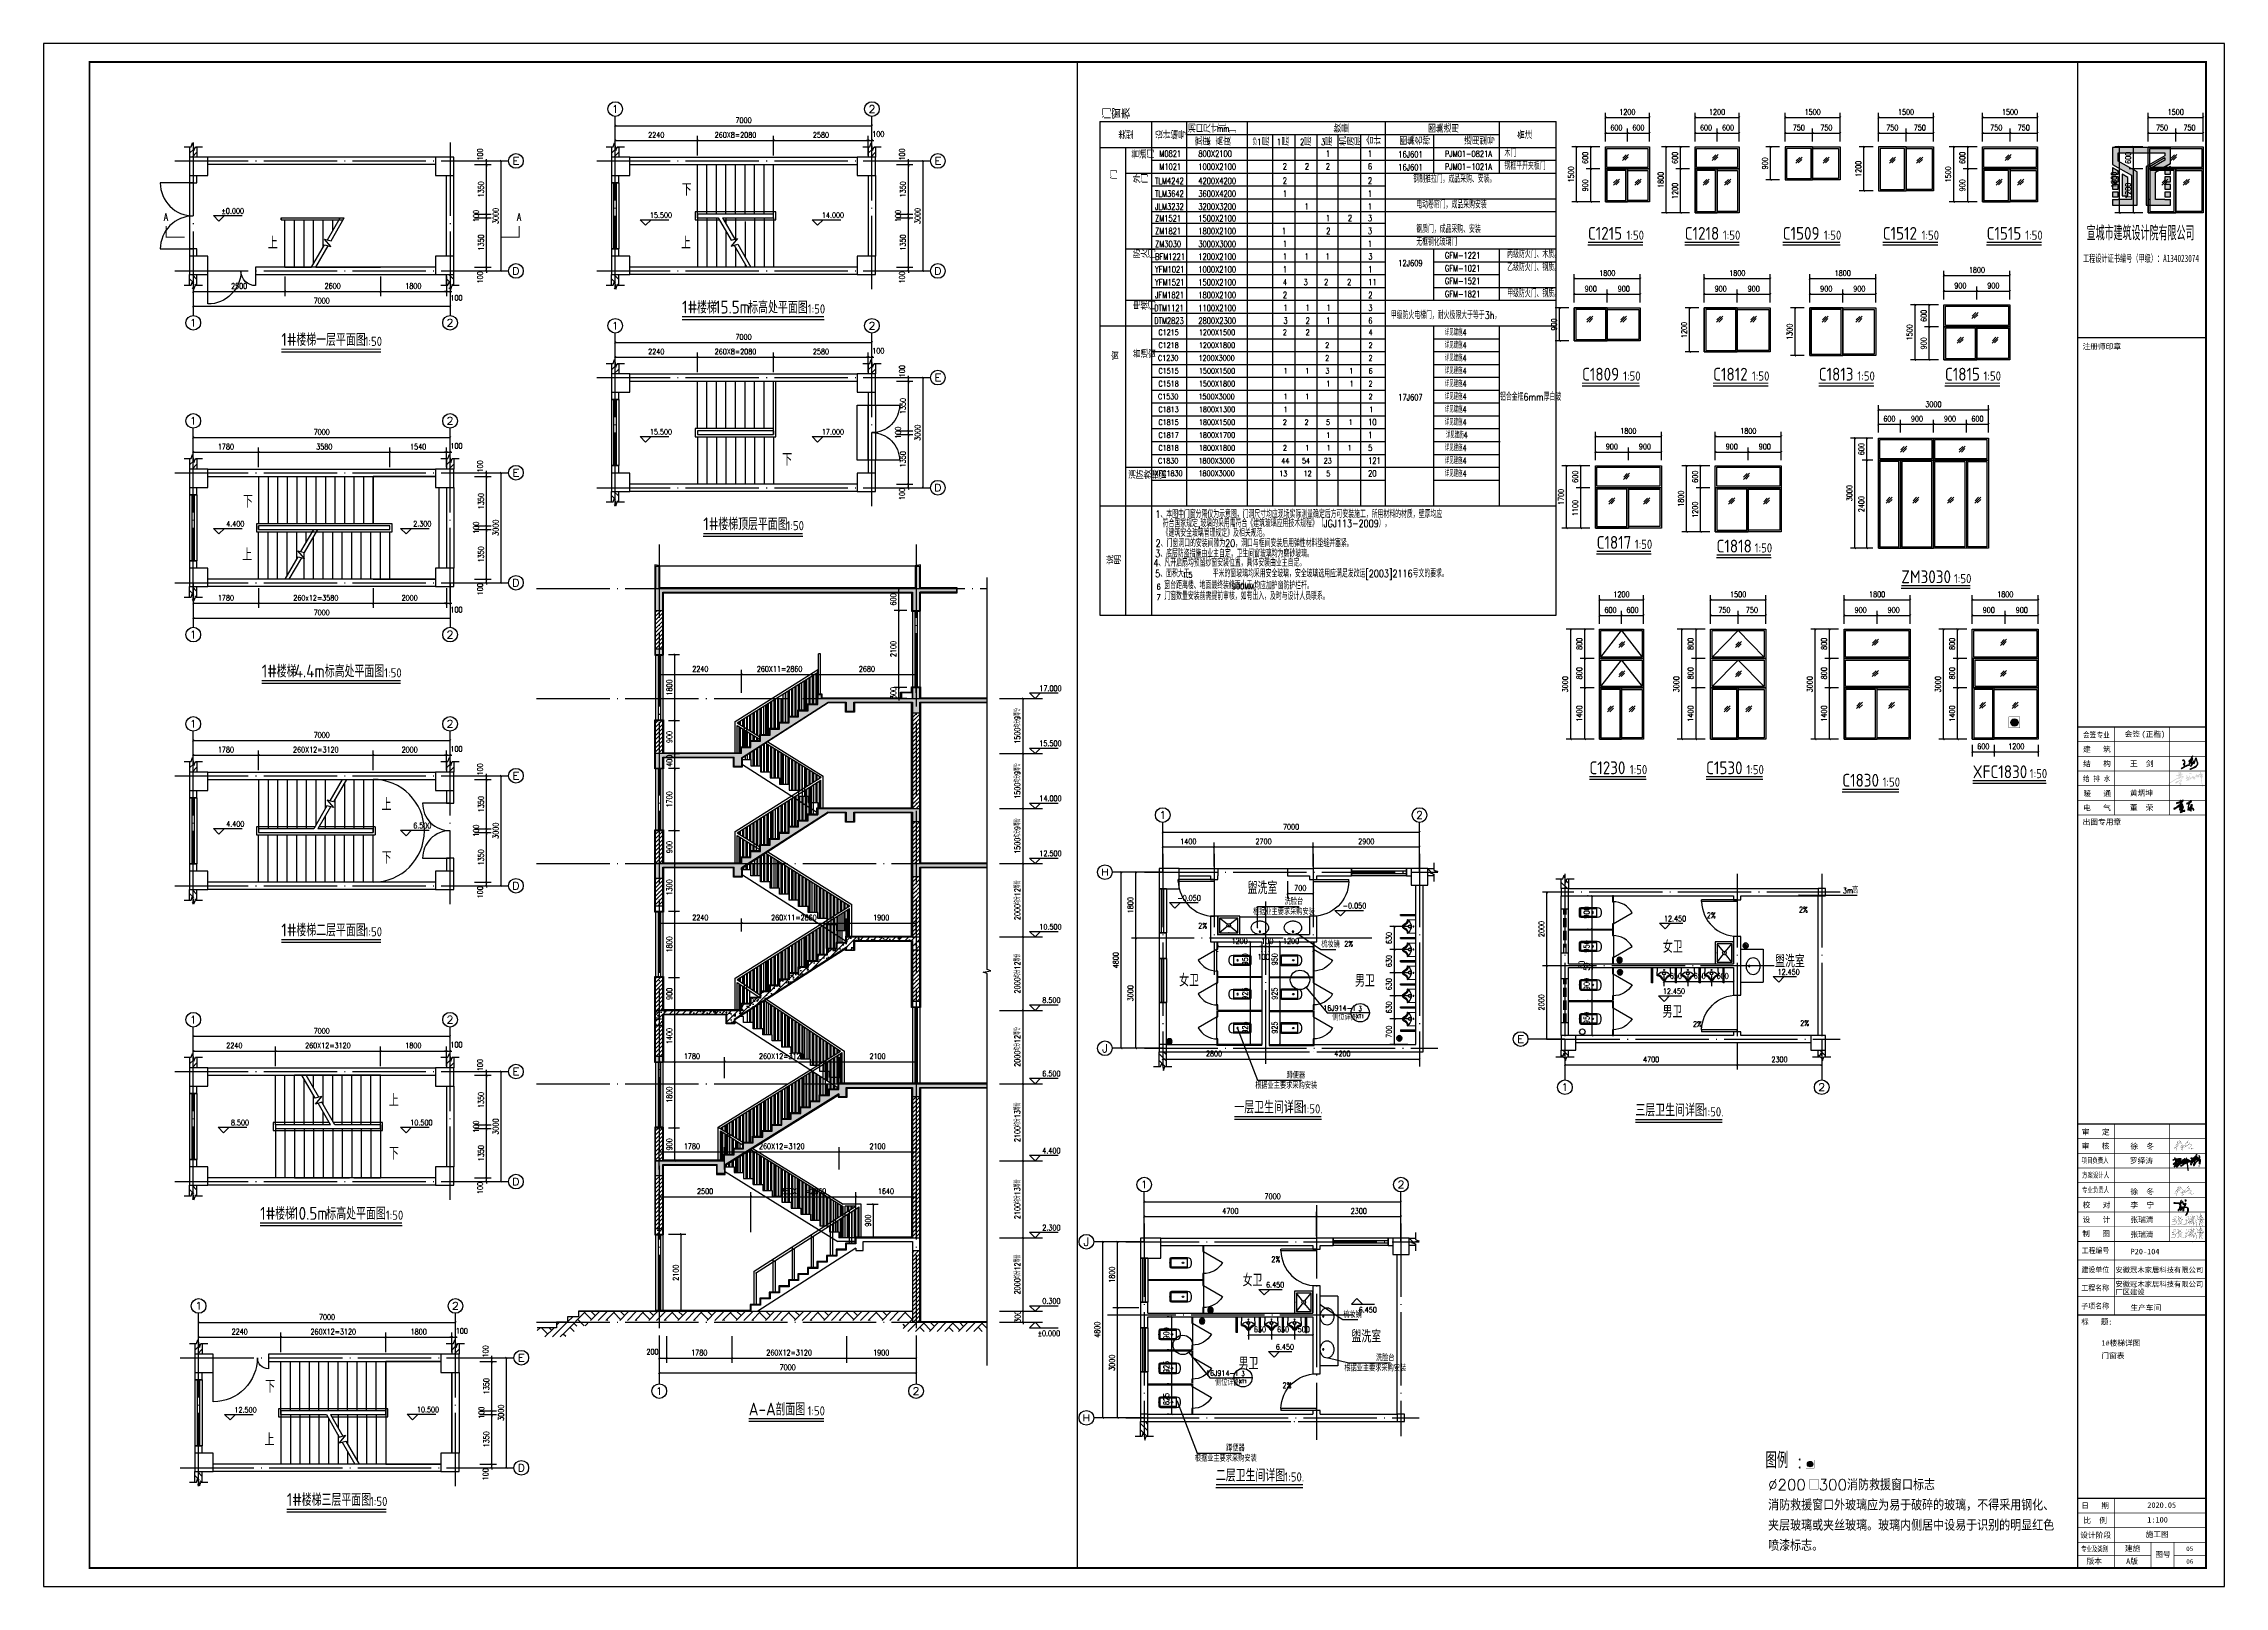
# Model space of a CAD drawing. Extents: x -4747 to 1060961, y -766984 to 396631.
# Drawn here: x 421921 to 481371, y -374864 to -332814 of the extents above; entities that cross this region are included whole.
import ezdxf
from ezdxf.enums import TextEntityAlignment as Align

# ---------------------------------------------------------------- set-up
doc = ezdxf.new("R2010")
doc.units = 0
doc.header["$LTSCALE"] = 1000
doc.header["$MEASUREMENT"] = 0
for name, pattern in [('CONTINOUS', [0]), ('DASH', [0.35, 0.25, -0.1]), ('DOTE', [2.42, 2, -0.2, 0.02, -0.2]), ('SOLID', [0])]:
    doc.linetypes.add(name, pattern=pattern)
doc.layers.get('0').update_dxf_attribs({"linetype": 'CONTINUOUS'})
doc.layers.get('DEFPOINTS').update_dxf_attribs({"linetype": 'CONTINUOUS'})
for name, color, linetype in [('AXIS', 3, 'CONTINUOUS'), ('AXIS_TEXT', 7, 'CONTINUOUS'), ('BZ_标准图框', 7, 'CONTINUOUS'), ('COLUMN', 9, 'CONTINUOUS'), ('DIM_ELEV', 3, 'CONTINUOUS'), ('DIM_IDEN', 3, 'CONTINUOUS'), ('DIM_LEAD', 3, 'CONTINUOUS'), ('DIM_SYMB', 3, 'CONTINUOUS'), ('DOTE', 1, 'DOTE'), ('E_LINE', 7, 'CONTINUOUS'), ('F', 251, 'CONTINUOUS'), ('LVTRY', 3, 'CONTINUOUS'), ('PUB_DIM', 3, 'CONTINUOUS'), ('PUB_HATCH', 8, 'CONTINUOUS'), ('PUB_TAB', 7, 'CONTINUOUS'), ('PUB_TEXT', 7, 'CONTINUOUS'), ('PUB_TITLE', 4, 'CONTINUOUS'), ('STAIR', 2, 'CONTINUOUS'), ('TK_图框线_', 45, 'CONTINUOUS'), ('WALL', 6, 'CONTINUOUS'), ('WINDOW', 4, 'CONTINUOUS'), ('剖面填充', 147, 'CONTINUOUS'), ('卫生器具', 54, 'CONTINUOUS'), ('栏杆', 56, 'CONTINUOUS'), ('窗户', 140, 'CONTINUOUS'), ('管1', 7, 'CONTINUOUS'), ('详图线条', 9, 'CONTINUOUS'), ('雨水管', 2, 'CONTINUOUS')]:
    doc.layers.add(name, color=color, linetype=linetype)
doc.styles.add('-宋体', font='')
doc.styles.add('_TCH_AXIS', font='COMPLEX', dxfattribs={"bigfont": 'GBCBIG'})
doc.styles.add('_TCH_DIM', font='SIMPLEX', dxfattribs={"bigfont": 'GBCBIG'})
doc.styles.add('_TCH_LABEL', font='COMPLEX', dxfattribs={"bigfont": 'GBCBIG'})
doc.styles.add('_TCH_WDTABLE', font='SIMPLEX', dxfattribs={"bigfont": 'GBCBIG'})
doc.styles.add('DIM_FONT', font='SIMPLEX', dxfattribs={"width": 0.7, "bigfont": 'GBCBIG'})
doc.styles.add('HD', font='TXT.shx', dxfattribs={"width": 0.8, "bigfont": '@@hztxt.shx'})
doc.styles.add('HT', font='simhei.ttf')
doc.styles.add('HZ', font='txt', dxfattribs={"bigfont": 'hztxt'})
doc.styles.add('HZTXT', font='txt.shx', dxfattribs={"bigfont": 'gbcbig.shx'})
doc.styles.get("Standard").update_dxf_attribs({"font": 'gbenor.shx', "bigfont": 'gbcbig.shx'})
doc.styles.get('-宋体').set_extended_font_data('SimSun')
doc.dimstyles.new('DIMN50', dxfattribs={"dimscale": 0.5, "dimtxt": 300, "dimasz": 100, "dimexe": 250, "dimexo": 300, "dimgap": 150, "dimtad": 1, "dimdec": 0, "dimzin": 0, "dimtxsty": 'DIM_FONT', "dimblk": 'ARCHTICK', "dimcen": 0.09, "dimclrt": 7, "dimazin": 3, "dimtfac": 1, "dimtdec": 0, "dimtix": 1, "dimtmove": 0, "dimatfit": 3, "dimtolj": 1, "dimtzin": 0})
pattern_1 = [(90, (-134139.53, 222138.95), (-95.25, 7e-15), []), (90, (-134107.78, 222170.7), (-95.25, 7e-15), [])]
pattern_2 = [(45, (-134139.53, 222138.95), (-88.388348, 88.388348), []), (50, (-134139.53, 222138.95), (358.63009, -31.37607), [37.5, -412.5]), (355, (-134139.53, 222138.95), (-69.37567, 376.09607), [30, -330]), (100.4514, (-134109.64, 222136.33), (289.25469, 344.71977), [31.8701, -350.57106]), (46.1842, (-134139.53, 222238.95), (533.62052, -82.7595), [56.25, -618.75]), (96.6356, (-134095.06, 222232.05), (467.33135, 487.05894), [47.80514, -525.8565]), (351.1842, (-134139.53, 222238.95), (467.33097, 487.0593), [45, -495]), (21, (-134089.53, 222213.95), (298.45353, -201.30945), [37.5, -412.5]), (326, (-134089.53, 222213.95), (121.65767, 362.57502), [30, -330]), (71.4514, (-134064.66, 222197.17), (420.11131, 161.26525), [31.8701, -350.57106]), (37.5, (-134139.53, 222138.95), (6.079928, 166.446927), [0, -326, 0, -335, 0, -331.25]), (7.5, (-134139.53, 222138.95), (131.53477, 197.205856), [0, -191, 0, -318.5, 0, -126.25]), (327.5, (-134251.03, 222138.95), (266.911218, -11.277436), [0, -125, 0, -390, 0, -517.5]), (317.5, (-134301.03, 222138.95), (291.593085, 50.05249), [0, -162.5, 0, -259, 0, -367.5])]

# ---------------------------------------------------------------- blocks, each defined once
blk = doc.blocks.new('M_E8')
for p, q in [((-204, -257), (-194, -2)), ((-194, -2), (196, -2)), ((206, -257), (196, -2))]:
    blk.add_line(p, q)
at = {"const_width": 1.5}
for points in [[(-196, 0), (196, 0), (206, -257, -4.356259)], [(-194, -2), (-204, -257, 0.758087)]]:
    blk.add_lwpolyline(points, format="xyb", dxfattribs=at)
for points in [[(-204, -257), (-194, -258), (-194, -258), (-183, -260), (-175, -261), (-165, -264), (-156, -268), (-147, -271), (-138, -275), (-128, -281), (-119, -287), (-109, -295), (-102, -300), (-94, -308), (-86, -316), (-79, -324), (-74, -332), (-68, -340), (-62, -348), (-58, -356), (-54, -366), (-50, -374), (-43, -383), (-36, -389), (-30, -392), (-23, -395), (-17, -398), (-9, -399), (0, -399), (13, -398), (23, -395), (29, -392), (35, -389), (43, -385), (49, -380), (54, -374), (58, -366), (62, -357), (65, -347), (71, -340), (75, -332), (80, -325), (85, -319), (91, -313), (95, -308), (100, -302), (106, -295), (113, -290), (119, -285), (126, -280), (132, -277), (139, -273), (145, -271), (154, -268), (162, -264), (173, -261), (183, -259), (191, -258), (199, -257), (206, -257)], [(-2, -142), (6, -142), (12, -146), (19, -148), (25, -152), (29, -158), (34, -166), (37, -174), (39, -183), (37, -191), (35, -200), (29, -208), (25, -214), (17, -219), (12, -223), (4, -224), (-2, -224), (-6, -224), (-11, -223), (-18, -221), (-26, -217), (-32, -213), (-37, -207), (-42, -199), (-44, -190), (-45, -183), (-42, -173), (-40, -164), (-35, -158), (-31, -150), (-26, -148), (-24, -144), (-18, -143), (-14, -143), (-12, -142), (-8, -142), (-6, -141), (-2, -142)]]:
    blk.add_lwpolyline(points, dxfattribs=at)
for centre, radius in [((-3, -184), 41.7), ((-1, -74), 15)]:
    blk.add_circle(centre, radius)
for centre, radius, start, end in [((-218, -432), 176, 26.1838, 85.57917), ((-158, -223), 22.7, 134.58574, 206.45735), ((-198, -412), 179, 22.29844, 83.80425), ((-2, -389), 250, 46.64582, 133.35418), ((1, -338), 63.3, 194.74469, 345.25531), ((4, -329), 38.6, 202.77784, 341.36093), ((201, -407), 174, 100.56764, 157.70342), ((215, -425), 168, 93.33481, 155.33091), ((162, -222), 16.2, 297.13892, 62.86108)]:
    blk.add_arc(centre, radius, start, end)
blk.add_point((1, -402))
at = {"width": 0.8, "flags": 9}
for tag in ['XSIZE', 'YSIZE']:
    blk.add_attdef(tag, (0, 0), '', height=0.5, dxfattribs=at)
blk = doc.blocks.new('_LV4')
blk.add_lwpolyline([(0, -520, 0.078966), (92, -505, 0.088152), (166, -466, 0.105269), (218, -403, 0.121685), (235, -335, 0.121685), (218, -267, 0.105269), (166, -204, 0.088152), (92, -165, 0.078966), (0, -150, 0.078966), (-92, -165, 0.088152), (-166, -204, 0.105269), (-218, -267, 0.121685), (-235, -335, 0.121685), (-218, -403, 0.105269), (-166, -466, 0.088152), (-92, -505, 0.078966)], format="xyb", close=True)
blk.add_circle((0, -230), 20)
blk = doc.blocks.new('A$C742775E5')
at = {"layer": '卫生器具'}
for p, q in [((131, 372), (361, 363)), ((131, 0), (361, 9))]:
    blk.add_line(p, q, dxfattribs=at)
for points in [[(131, 0), (129, 12), (129, 12), (127, 22), (126, 29), (123, 38), (121, 46), (118, 55), (114, 63), (109, 72), (103, 80), (96, 89), (91, 95), (84, 103), (77, 109), (70, 116), (63, 121), (56, 126), (48, 131), (41, 135), (32, 139), (24, 142), (17, 149), (12, 154), (9, 160), (6, 167), (3, 171), (2, 179), (2, 187), (3, 198), (6, 207), (9, 213), (12, 219), (15, 225), (20, 231), (24, 235), (32, 239), (40, 243), (49, 246), (56, 251), (63, 255), (69, 259), (74, 264), (79, 269), (84, 273), (89, 277), (96, 283), (100, 289), (105, 294), (110, 301), (112, 305), (116, 312), (118, 318), (121, 326), (123, 332), (126, 343), (128, 352), (129, 359), (130, 366), (131, 372)], [(233, 185), (233, 193), (230, 198), (228, 204), (224, 209), (220, 213), (212, 218), (205, 220), (197, 222), (189, 220), (181, 219), (174, 213), (169, 209), (165, 203), (161, 198), (160, 190), (160, 185), (160, 181), (161, 177), (163, 171), (166, 163), (170, 158), (175, 153), (182, 149), (190, 148), (197, 147), (206, 149), (214, 151), (220, 155), (226, 159), (228, 163), (231, 166), (232, 171), (232, 175), (233, 176), (233, 180), (234, 181), (233, 185)]]:
    blk.add_lwpolyline(points, dxfattribs=at)
at = {"layer": '卫生器具', "const_width": 0.1}
for points in [[(361, 11), (361, 363), (131, 372, 4.356259)], [(361, 361), (361, 9), (131, 0, -4.356259)]]:
    blk.add_lwpolyline(points, format="xyb", dxfattribs=at)
at = {"layer": '卫生器具'}
for centre, radius in [((196, 184), 37.6), ((295, 186), 13.5)]:
    blk.add_circle(centre, radius, dxfattribs=at)
for centre, radius, start, end in [((57, 188), 57, 104.74469, 255.25531), ((65, 190), 34.7, 108.63907, 247.22216), ((-21, 381), 152, 294.66909, 356.66519), ((-27, -9), 158, 3.29014, 63.84524), ((-9, 9), 161, 6.19575, 67.70156), ((-5, 368), 157, 292.29658, 349.43236), ((162, 333), 14.6, 27.13892, 152.86108), ((160, 45), 20.4, 243.54265, 315.41426), ((11, 185), 225, 316.64582, 43.35418)]:
    blk.add_arc(centre, radius, start, end, dxfattribs=at)
blk.add_point((0, 187), dxfattribs=at)
blk = doc.blocks.new('罗绎涛')
at = {"linetype": 'CONTINUOUS'}
h = blk.add_hatch(color=0, dxfattribs=at)
h.paths.add_polyline_path([(601, 1412), (568, 1389), (557, 1383), (541, 1369), (533, 1363), (531, 1363), (519, 1351), (522, 1344), (528, 1344), (566, 1368), (585, 1383), (601, 1392), (599, 1329), (566, 1295), (549, 1270), (548, 1267), (550, 1262), (557, 1261), (574, 1271), (579, 1276), (588, 1281), (656, 1338), (682, 1363), (709, 1386), (731, 1408), (735, 1409), (740, 1414), (741, 1413), (753, 1418), (760, 1419), (707, 1368), (678, 1332), (653, 1294), (645, 1279), (639, 1262), (639, 1256), (643, 1250), (647, 1248), (656, 1251), (672, 1264), (729, 1324), (729, 1326), (756, 1356), (757, 1360), (764, 1367), (781, 1396), (785, 1412), (783, 1425), (804, 1445), (810, 1448), (815, 1454), (863, 1490), (870, 1493), (877, 1500), (913, 1523), (900, 1508), (887, 1497), (871, 1480), (843, 1460), (826, 1444), (820, 1436), (820, 1433), (827, 1429), (878, 1474), (885, 1477), (893, 1483), (896, 1483), (912, 1490), (918, 1490), (914, 1482), (899, 1463), (865, 1429), (862, 1428), (856, 1421), (831, 1400), (807, 1384), (803, 1384), (802, 1381), (785, 1367), (787, 1361), (791, 1359), (837, 1393), (840, 1393), (843, 1396), (848, 1397), (865, 1406), (902, 1418), (915, 1418), (919, 1416), (919, 1411), (916, 1406), (914, 1398), (891, 1367), (849, 1326), (827, 1308), (803, 1294), (793, 1295), (785, 1305), (783, 1304), (783, 1297), (792, 1288), (804, 1286), (824, 1295), (845, 1310), (868, 1332), (877, 1332), (880, 1335), (884, 1336), (898, 1346), (903, 1347), (907, 1351), (956, 1378), (987, 1393), (990, 1396), (1002, 1400), (1006, 1404), (1023, 1412), (1026, 1400), (1025, 1398), (1027, 1390), (1037, 1237), (1041, 1216), (1040, 1214), (1042, 1208), (1043, 1194), (1047, 1182), (1046, 1178), (1052, 1157), (1052, 1151), (1057, 1136), (1057, 1131), (1060, 1128), (1062, 1129), (1062, 1135), (1058, 1151), (1057, 1167), (1054, 1176), (1054, 1188), (1052, 1191), (1053, 1196), (1051, 1198), (1052, 1202), (1048, 1220), (1049, 1225), (1048, 1235), (1046, 1239), (1047, 1246), (1045, 1257), (1043, 1295), (1044, 1302), (1042, 1306), (1043, 1310), (1041, 1326), (1041, 1356), (1039, 1362), (1040, 1375), (1038, 1376), (1039, 1386), (1037, 1388), (1038, 1393), (1036, 1399), (1037, 1407), (1035, 1412), (1035, 1418), (1043, 1423), (1050, 1425), (1058, 1430), (1060, 1429), (1062, 1432), (1072, 1435), (1097, 1448), (1115, 1454), (1118, 1457), (1118, 1461), (1115, 1464), (1083, 1455), (1109, 1474), (1118, 1486), (1118, 1490), (1114, 1493), (1107, 1493), (1102, 1490), (1097, 1490), (1070, 1481), (1063, 1477), (1024, 1462), (1024, 1467), (1032, 1473), (1036, 1473), (1037, 1475), (1063, 1490), (1069, 1496), (1073, 1505), (1071, 1509), (1065, 1514), (1039, 1520), (1037, 1519), (1022, 1522), (1010, 1522), (1011, 1527), (1002, 1560), (997, 1566), (988, 1565), (985, 1561), (987, 1559), (991, 1560), (991, 1556), (995, 1549), (1000, 1521), (959, 1521), (953, 1519), (948, 1514), (948, 1508), (952, 1502), (951, 1501), (955, 1493), (963, 1460), (968, 1447), (942, 1433), (930, 1423), (930, 1419), (933, 1416), (946, 1417), (948, 1419), (953, 1419), (978, 1429), (988, 1419), (996, 1416), (1003, 1416), (1010, 1423), (1014, 1445), (1017, 1447), (1022, 1425), (996, 1409), (965, 1394), (951, 1385), (943, 1382), (938, 1378), (924, 1372), (923, 1370), (909, 1363), (904, 1362), (893, 1355), (906, 1370), (921, 1391), (928, 1406), (929, 1416), (927, 1421), (922, 1425), (911, 1428), (899, 1427), (890, 1423), (875, 1420), (860, 1413), (898, 1449), (912, 1464), (924, 1480), (929, 1495), (929, 1497), (925, 1501), (915, 1501), (898, 1495), (919, 1515), (920, 1518), (931, 1530), (933, 1541), (931, 1543), (925, 1542), (886, 1516), (873, 1509), (864, 1501), (824, 1473), (822, 1470), (815, 1466), (794, 1447), (771, 1430), (759, 1430), (747, 1426), (751, 1429), (764, 1447), (767, 1447), (766, 1450), (769, 1456), (772, 1458), (773, 1466), (777, 1471), (775, 1472), (776, 1479), (771, 1487), (759, 1488), (754, 1486), (767, 1494), (796, 1523), (798, 1529), (799, 1528), (803, 1533), (801, 1542), (774, 1545), (754, 1543), (742, 1544), (734, 1542), (706, 1542), (700, 1540), (693, 1541), (688, 1539), (668, 1537), (647, 1537), (642, 1535), (637, 1536), (634, 1534), (630, 1535), (601, 1531), (597, 1547), (585, 1571), (580, 1576), (575, 1578), (573, 1579), (568, 1575), (568, 1570), (570, 1568), (574, 1570), (579, 1565), (592, 1531), (591, 1529), (564, 1525), (556, 1522), (549, 1522), (522, 1513), (518, 1513), (504, 1503), (506, 1497), (512, 1494), (514, 1499), (537, 1508), (594, 1519), (599, 1476), (598, 1474), (600, 1456)])
h.paths.add_polyline_path([(610, 1399), (614, 1404), (642, 1426), (672, 1444), (724, 1467), (748, 1475), (756, 1476), (758, 1478), (761, 1477), (764, 1478), (766, 1476), (764, 1467), (753, 1445), (729, 1418), (721, 1414), (718, 1414), (715, 1411), (697, 1403), (674, 1389), (640, 1364), (606, 1335), (610, 1379)], flags=16)
h.paths.add_polyline_path([(611, 1419), (609, 1423), (610, 1456), (607, 1489), (613, 1489), (613, 1496), (615, 1501), (623, 1506), (626, 1506), (630, 1502), (632, 1497), (643, 1481), (645, 1481), (650, 1476), (660, 1472), (671, 1472), (683, 1476), (700, 1487), (676, 1465), (654, 1466), (652, 1464), (656, 1461), (670, 1460), (653, 1445), (641, 1437), (637, 1436), (633, 1432), (622, 1427)], flags=16)
h.paths.add_polyline_path([(679, 1381), (709, 1398), (710, 1399), (697, 1385), (626, 1323), (582, 1290), (573, 1281), (565, 1277), (565, 1279), (596, 1312), (600, 1312), (606, 1322), (630, 1344)], flags=16)
h.paths.add_polyline_path([(653, 1486), (659, 1484), (660, 1482), (673, 1482), (675, 1484), (685, 1487), (699, 1497), (706, 1500), (746, 1528), (753, 1527), (753, 1521), (745, 1512), (690, 1466), (717, 1475), (747, 1490), (769, 1508), (785, 1526), (788, 1532), (787, 1533), (747, 1533), (659, 1526), (657, 1527), (604, 1520), (604, 1516), (606, 1504), (612, 1511), (622, 1517), (632, 1516), (641, 1506)], flags=17)
h.paths.add_polyline_path([(691, 1337), (695, 1340), (695, 1342), (700, 1344), (702, 1349), (705, 1351), (704, 1353), (707, 1354), (707, 1356), (719, 1367), (721, 1371), (723, 1371), (741, 1389), (742, 1392), (746, 1393), (752, 1399), (753, 1402), (755, 1402), (772, 1418), (774, 1419), (774, 1406), (763, 1381), (755, 1372), (746, 1358), (739, 1352), (738, 1349), (710, 1318), (709, 1315), (683, 1289), (678, 1282), (655, 1262), (650, 1260), (650, 1266), (660, 1289), (674, 1309), (674, 1312), (687, 1328), (687, 1330), (692, 1336)], flags=16)
h.paths.add_polyline_path([(961, 1433), (970, 1439), (972, 1439), (973, 1437)], flags=16)
h.paths.add_polyline_path([(961, 1492), (960, 1505), (958, 1509), (966, 1511), (988, 1511), (1001, 1511), (1003, 1509), (1002, 1504), (1004, 1495), (1004, 1484), (999, 1480), (994, 1471), (994, 1467), (997, 1461), (992, 1460), (987, 1456), (975, 1450), (972, 1454), (968, 1466), (968, 1471)], flags=16)
h.paths.add_polyline_path([(977, 1443), (1001, 1456), (1003, 1456), (1005, 1454), (1003, 1451), (980, 1441), (978, 1441)], flags=16)
h.paths.add_polyline_path([(985, 1432), (986, 1434), (1004, 1443), (1002, 1431), (998, 1424), (993, 1425)], flags=16)
h.paths.add_polyline_path([(1003, 1467), (1004, 1469), (1004, 1465)], flags=16)
h.paths.add_polyline_path([(1014, 1484), (1012, 1509), (1012, 1511), (1014, 1511), (1027, 1511), (1044, 1509), (1052, 1506), (1057, 1506), (1062, 1502), (1054, 1494), (1042, 1486), (1034, 1483), (1029, 1478), (1019, 1474)], flags=16)
h.paths.add_polyline_path([(1028, 1451), (1029, 1454), (1043, 1459), (1049, 1463), (1060, 1466), (1062, 1469), (1067, 1469), (1076, 1474), (1084, 1475), (1095, 1480), (1099, 1480), (1101, 1482), (1104, 1482), (1087, 1466), (1066, 1452), (1039, 1449), (1035, 1451)], flags=16)
h.paths.add_polyline_path([(1030, 1436), (1030, 1446), (1032, 1446), (1039, 1444), (1049, 1445), (1052, 1443), (1050, 1443), (1043, 1437), (1035, 1434), (1033, 1432)], flags=16)
h.paths.add_polyline_path([(1060, 1441), (1069, 1447), (1073, 1448), (1075, 1448), (1069, 1444)], flags=16)
h.paths.add_polyline_path([(1211, 1453), (1205, 1452), (1203, 1450), (1196, 1448), (1195, 1446), (1192, 1446), (1189, 1443), (1186, 1443), (1167, 1432), (1162, 1428), (1163, 1423), (1169, 1421), (1187, 1432), (1207, 1442), (1211, 1442), (1205, 1418), (1197, 1397), (1175, 1352), (1169, 1343), (1162, 1337), (1156, 1340), (1154, 1351), (1154, 1361), (1156, 1368), (1156, 1378), (1154, 1379), (1150, 1374), (1151, 1368), (1149, 1363), (1148, 1348), (1151, 1335), (1158, 1329), (1167, 1330), (1181, 1344), (1197, 1375), (1198, 1380), (1201, 1384), (1214, 1414), (1221, 1441), (1221, 1446), (1226, 1451), (1298, 1487), (1280, 1429), (1281, 1427), (1275, 1409), (1267, 1374), (1264, 1369), (1265, 1367), (1259, 1344), (1255, 1311), (1259, 1306), (1264, 1303), (1273, 1307), (1284, 1319), (1284, 1321), (1290, 1328), (1290, 1330), (1293, 1332), (1299, 1343), (1314, 1364), (1313, 1365), (1319, 1372), (1321, 1378), (1329, 1387), (1328, 1388), (1332, 1392), (1334, 1398), (1343, 1408), (1344, 1412), (1364, 1436), (1368, 1443), (1404, 1478), (1415, 1487), (1417, 1487), (1419, 1490), (1438, 1502), (1438, 1504), (1442, 1505), (1465, 1520), (1482, 1526), (1485, 1525), (1491, 1518), (1495, 1505), (1494, 1504), (1497, 1482), (1497, 1469), (1495, 1452), (1493, 1447), (1493, 1431), (1489, 1421), (1486, 1403), (1475, 1374), (1471, 1388), (1472, 1396), (1470, 1398), (1470, 1424), (1472, 1427), (1471, 1433), (1473, 1444), (1472, 1446), (1474, 1449), (1474, 1459), (1476, 1461), (1477, 1470), (1480, 1475), (1480, 1479), (1482, 1480), (1481, 1483), (1483, 1485), (1484, 1492), (1487, 1498), (1486, 1504), (1483, 1507), (1479, 1503), (1479, 1499), (1476, 1496), (1469, 1479), (1462, 1450), (1461, 1427), (1459, 1422), (1459, 1391), (1461, 1388), (1460, 1387), (1462, 1382), (1462, 1376), (1468, 1363), (1477, 1357), (1479, 1359), (1481, 1358), (1485, 1364), (1484, 1366), (1489, 1373), (1493, 1389), (1495, 1391), (1497, 1399), (1496, 1400), (1498, 1401), (1498, 1407), (1499, 1405), (1501, 1409), (1500, 1411), (1502, 1413), (1502, 1421), (1504, 1425), (1504, 1434), (1508, 1442), (1505, 1444), (1508, 1451), (1507, 1457), (1509, 1474), (1508, 1490), (1506, 1495), (1507, 1502), (1505, 1505), (1503, 1519), (1498, 1528), (1487, 1535), (1474, 1534), (1453, 1524), (1411, 1494), (1381, 1467), (1351, 1434), (1351, 1432), (1332, 1408), (1307, 1369), (1305, 1368), (1299, 1357), (1281, 1333), (1280, 1329), (1265, 1314), (1271, 1355), (1274, 1362), (1273, 1364), (1277, 1374), (1276, 1376), (1278, 1378), (1278, 1384), (1282, 1391), (1281, 1394), (1284, 1399), (1284, 1406), (1287, 1412), (1287, 1417), (1291, 1427), (1291, 1432), (1293, 1435), (1299, 1460), (1301, 1462), (1300, 1463), (1306, 1477), (1306, 1481), (1314, 1496), (1361, 1519), (1372, 1524), (1375, 1524), (1393, 1534), (1396, 1534), (1399, 1537), (1410, 1541), (1421, 1548), (1427, 1549), (1454, 1564), (1474, 1579), (1482, 1588), (1486, 1600), (1488, 1602), (1486, 1604), (1487, 1611), (1484, 1615), (1480, 1626), (1473, 1634), (1472, 1638), (1461, 1649), (1459, 1653), (1456, 1655), (1451, 1654), (1464, 1639), (1472, 1627), (1472, 1624), (1475, 1622), (1478, 1613), (1478, 1602), (1475, 1594), (1458, 1578), (1437, 1565), (1403, 1548), (1400, 1548), (1387, 1540), (1384, 1540), (1380, 1537), (1375, 1536), (1369, 1532), (1366, 1532), (1352, 1525), (1375, 1539), (1396, 1554), (1399, 1558), (1408, 1563), (1417, 1572), (1420, 1579), (1419, 1586), (1414, 1588), (1391, 1585), (1388, 1583), (1368, 1579), (1345, 1571), (1378, 1595), (1389, 1611), (1389, 1618), (1378, 1625), (1362, 1627), (1344, 1625), (1347, 1643), (1349, 1646), (1350, 1654), (1353, 1660), (1354, 1668), (1357, 1673), (1359, 1683), (1366, 1688), (1380, 1686), (1384, 1687), (1383, 1691), (1366, 1696), (1364, 1697), (1358, 1696), (1349, 1686), (1341, 1662), (1333, 1623), (1306, 1617), (1284, 1605), (1272, 1596), (1258, 1582), (1255, 1576), (1250, 1572), (1239, 1558), (1240, 1555), (1256, 1567), (1256, 1569), (1259, 1569), (1272, 1584), (1282, 1592), (1305, 1606), (1330, 1612), (1322, 1580), (1323, 1578), (1321, 1576), (1318, 1562), (1305, 1555), (1265, 1540), (1244, 1529), (1232, 1525), (1227, 1520), (1227, 1518), (1231, 1514), (1235, 1514), (1268, 1528), (1281, 1536), (1284, 1536), (1298, 1543), (1315, 1549), (1313, 1538), (1311, 1536), (1307, 1515), (1304, 1510), (1303, 1503), (1298, 1498), (1223, 1460), (1219, 1472), (1208, 1479), (1192, 1479), (1169, 1472), (1186, 1490), (1186, 1492), (1195, 1501), (1198, 1507), (1208, 1518), (1208, 1521), (1215, 1530), (1215, 1533), (1221, 1542), (1223, 1548), (1223, 1562), (1218, 1569), (1212, 1572), (1176, 1574), (1167, 1571), (1159, 1565), (1157, 1561), (1158, 1557), (1156, 1555), (1158, 1551), (1162, 1551), (1169, 1561), (1177, 1564), (1198, 1564), (1212, 1560), (1214, 1552), (1207, 1533), (1205, 1532), (1194, 1512), (1191, 1510), (1191, 1508), (1178, 1493), (1178, 1491), (1159, 1470), (1153, 1465), (1147, 1463), (1130, 1453), (1122, 1446), (1121, 1442), (1125, 1438), (1129, 1438), (1158, 1458), (1172, 1464), (1191, 1469), (1207, 1469), (1212, 1461)])
h.paths.add_polyline_path([(1314, 1508), (1316, 1509), (1316, 1513), (1319, 1520), (1318, 1523), (1321, 1527), (1321, 1534), (1325, 1541), (1324, 1543), (1326, 1546), (1328, 1549), (1328, 1554), (1355, 1565), (1406, 1578), (1409, 1578), (1409, 1576), (1400, 1566), (1367, 1541), (1357, 1536), (1347, 1528), (1316, 1509), (1316, 1509)], flags=16)
h.paths.add_polyline_path([(1331, 1571), (1352, 1583), (1358, 1589), (1360, 1589), (1375, 1604), (1379, 1611), (1379, 1614), (1373, 1616), (1361, 1616), (1349, 1616), (1341, 1613), (1343, 1612), (1341, 1611), (1339, 1598), (1332, 1580)], flags=17)
at = {"linetype": 'CONTINUOUS', "elevation": 15943667}
for points in [[(1366, 1696), (1364, 1697), (1358, 1696), (1349, 1686), (1341, 1662), (1333, 1623), (1306, 1617), (1284, 1605), (1272, 1596), (1258, 1582), (1255, 1576), (1250, 1572), (1239, 1558), (1240, 1555), (1256, 1567), (1256, 1569), (1259, 1569), (1272, 1584), (1282, 1592), (1305, 1606), (1330, 1612), (1322, 1580), (1323, 1578), (1321, 1576), (1318, 1562), (1305, 1555), (1265, 1540), (1244, 1529), (1232, 1525), (1227, 1520), (1227, 1518), (1231, 1514), (1235, 1514), (1268, 1528), (1281, 1536), (1284, 1536), (1298, 1543), (1315, 1549), (1313, 1538), (1311, 1536), (1307, 1515), (1304, 1510), (1303, 1503), (1298, 1498), (1223, 1460), (1219, 1472), (1208, 1479), (1192, 1479), (1169, 1472), (1186, 1490), (1186, 1492), (1195, 1501), (1198, 1507), (1208, 1518), (1208, 1521), (1215, 1530), (1215, 1533), (1221, 1542), (1223, 1548), (1223, 1562), (1218, 1569), (1212, 1572), (1176, 1574), (1167, 1571), (1159, 1565), (1157, 1561), (1158, 1557), (1156, 1555), (1158, 1551), (1162, 1551), (1169, 1561), (1177, 1564), (1198, 1564), (1212, 1560), (1214, 1552), (1207, 1533), (1205, 1532), (1194, 1512), (1191, 1510), (1191, 1508), (1178, 1493), (1178, 1491), (1159, 1470), (1153, 1465), (1147, 1463), (1130, 1453), (1122, 1446), (1121, 1442), (1125, 1438), (1129, 1438), (1158, 1458), (1172, 1464), (1191, 1469), (1207, 1469), (1212, 1461), (1211, 1453), (1205, 1452), (1203, 1450), (1196, 1448), (1195, 1446), (1192, 1446), (1189, 1443), (1186, 1443), (1167, 1432), (1162, 1428), (1163, 1423), (1169, 1421), (1187, 1432), (1207, 1442), (1211, 1442), (1205, 1418), (1197, 1397), (1175, 1352), (1169, 1343), (1162, 1337), (1156, 1340), (1154, 1351), (1154, 1361), (1156, 1368), (1156, 1378), (1154, 1379), (1150, 1374), (1151, 1368), (1149, 1363), (1148, 1348), (1151, 1335), (1158, 1329), (1167, 1330), (1181, 1344), (1197, 1375), (1198, 1380), (1201, 1384), (1214, 1414), (1221, 1441), (1221, 1446), (1226, 1451), (1298, 1487), (1280, 1429), (1281, 1427), (1275, 1409), (1267, 1374), (1264, 1369), (1265, 1367), (1259, 1344), (1255, 1311), (1259, 1306), (1264, 1303), (1273, 1307), (1284, 1319), (1284, 1321), (1290, 1328), (1290, 1330), (1293, 1332), (1299, 1343), (1314, 1364), (1313, 1365), (1319, 1372), (1321, 1378), (1329, 1387), (1328, 1388), (1332, 1392), (1334, 1398), (1343, 1408), (1344, 1412), (1364, 1436), (1368, 1443), (1404, 1478), (1415, 1487), (1417, 1487), (1419, 1490), (1438, 1502), (1438, 1504), (1442, 1505), (1465, 1520), (1482, 1526), (1485, 1525), (1491, 1518), (1495, 1505), (1494, 1504), (1497, 1482), (1497, 1469), (1495, 1452), (1493, 1447), (1493, 1431), (1489, 1421), (1486, 1403), (1475, 1374), (1471, 1388), (1472, 1396), (1470, 1398), (1470, 1424), (1472, 1427), (1471, 1433), (1473, 1444), (1472, 1446), (1474, 1449), (1474, 1459), (1476, 1461), (1477, 1470), (1480, 1475), (1480, 1479), (1482, 1480), (1481, 1483), (1483, 1485), (1484, 1492), (1487, 1498), (1486, 1504), (1483, 1507), (1479, 1503), (1479, 1499), (1476, 1496), (1469, 1479), (1462, 1450), (1461, 1427), (1459, 1422), (1459, 1391), (1461, 1388), (1460, 1387), (1462, 1382), (1462, 1376), (1468, 1363), (1477, 1357), (1479, 1359), (1481, 1358), (1485, 1364), (1484, 1366), (1489, 1373), (1493, 1389), (1495, 1391), (1497, 1399), (1496, 1400), (1498, 1401), (1498, 1407), (1499, 1405), (1501, 1409), (1500, 1411), (1502, 1413), (1502, 1421), (1504, 1425), (1504, 1434), (1508, 1442), (1505, 1444), (1508, 1451), (1507, 1457), (1509, 1474), (1508, 1490), (1506, 1495), (1507, 1502), (1505, 1505), (1503, 1519), (1498, 1528), (1487, 1535), (1474, 1534), (1453, 1524), (1411, 1494), (1381, 1467), (1351, 1434), (1351, 1432), (1332, 1408), (1307, 1369), (1305, 1368), (1299, 1357), (1281, 1333), (1280, 1329), (1265, 1314), (1271, 1355), (1274, 1362), (1273, 1364), (1277, 1374), (1276, 1376), (1278, 1378), (1278, 1384), (1282, 1391), (1281, 1394), (1284, 1399), (1284, 1406), (1287, 1412), (1287, 1417), (1291, 1427), (1291, 1432), (1293, 1435), (1299, 1460), (1301, 1462), (1300, 1463), (1306, 1477), (1306, 1481), (1314, 1496), (1361, 1519), (1372, 1524), (1375, 1524), (1393, 1534), (1396, 1534), (1399, 1537), (1410, 1541), (1421, 1548), (1427, 1549), (1454, 1564), (1474, 1579), (1482, 1588), (1486, 1600), (1488, 1602), (1486, 1604), (1487, 1611), (1484, 1615), (1480, 1626), (1473, 1634), (1472, 1638), (1461, 1649), (1459, 1653), (1456, 1655), (1451, 1654), (1464, 1639), (1472, 1627), (1472, 1624), (1475, 1622), (1478, 1613), (1478, 1602), (1475, 1594), (1458, 1578), (1437, 1565), (1403, 1548), (1400, 1548), (1387, 1540), (1384, 1540), (1380, 1537), (1375, 1536), (1369, 1532), (1366, 1532), (1352, 1525), (1375, 1539), (1396, 1554), (1399, 1558), (1408, 1563), (1417, 1572), (1420, 1579), (1419, 1586), (1414, 1588), (1391, 1585), (1388, 1583), (1368, 1579), (1345, 1571), (1378, 1595), (1389, 1611), (1389, 1618), (1378, 1625), (1362, 1627), (1344, 1625), (1347, 1643), (1349, 1646), (1350, 1654), (1353, 1660), (1354, 1668), (1357, 1673), (1359, 1683), (1366, 1688), (1380, 1686), (1384, 1687), (1383, 1691), (1366, 1696)], [(1349, 1616), (1361, 1616), (1373, 1616), (1379, 1614), (1379, 1611), (1375, 1604), (1360, 1589), (1358, 1589), (1352, 1583), (1331, 1571), (1332, 1580), (1339, 1598), (1341, 1611), (1343, 1612), (1341, 1613), (1349, 1616)], [(575, 1578), (573, 1579), (568, 1575), (568, 1570), (570, 1568), (574, 1570), (579, 1565), (592, 1531), (591, 1529), (564, 1525), (556, 1522), (549, 1522), (522, 1513), (518, 1513), (504, 1503), (506, 1497), (512, 1494), (514, 1499), (537, 1508), (594, 1519), (599, 1476), (598, 1474), (600, 1456), (601, 1412), (568, 1389), (557, 1383), (541, 1369), (533, 1363), (531, 1363), (519, 1351), (522, 1344), (528, 1344), (566, 1368), (585, 1383), (601, 1392), (599, 1329), (566, 1295), (549, 1270), (548, 1267), (550, 1262), (557, 1261), (574, 1271), (579, 1276), (588, 1281), (656, 1338), (682, 1363), (709, 1386), (731, 1408), (735, 1409), (740, 1414), (741, 1413), (753, 1418), (760, 1419), (707, 1368), (678, 1332), (653, 1294), (645, 1279), (639, 1262), (639, 1256), (643, 1250), (647, 1248), (656, 1251), (672, 1264), (729, 1324), (729, 1326), (756, 1356), (757, 1360), (764, 1367), (781, 1396), (785, 1412), (783, 1425), (804, 1445), (810, 1448), (815, 1454), (863, 1490), (870, 1493), (877, 1500), (913, 1523), (900, 1508), (887, 1497), (871, 1480), (843, 1460), (826, 1444), (820, 1436), (820, 1433), (827, 1429), (878, 1474), (885, 1477), (893, 1483), (896, 1483), (912, 1490), (918, 1490), (914, 1482), (899, 1463), (865, 1429), (862, 1428), (856, 1421), (831, 1400), (807, 1384), (803, 1384), (802, 1381), (785, 1367), (787, 1361), (791, 1359), (837, 1393), (840, 1393), (843, 1396), (848, 1397), (865, 1406), (902, 1418), (915, 1418), (919, 1416), (919, 1411), (916, 1406), (914, 1398), (891, 1367), (849, 1326), (827, 1308), (803, 1294), (793, 1295), (785, 1305), (783, 1304), (783, 1297), (792, 1288), (804, 1286), (824, 1295), (845, 1310), (868, 1332), (877, 1332), (880, 1335), (884, 1336), (898, 1346), (903, 1347), (907, 1351), (956, 1378), (987, 1393), (990, 1396), (1002, 1400), (1006, 1404), (1023, 1412), (1026, 1400), (1025, 1398), (1027, 1390), (1037, 1237), (1041, 1216), (1040, 1214), (1042, 1208), (1043, 1194), (1047, 1182), (1046, 1178), (1052, 1157), (1052, 1151), (1057, 1136), (1057, 1131), (1060, 1128), (1062, 1129), (1062, 1135), (1058, 1151), (1057, 1167), (1054, 1176), (1054, 1188), (1052, 1191), (1053, 1196), (1051, 1198), (1052, 1202), (1048, 1220), (1049, 1225), (1048, 1235), (1046, 1239), (1047, 1246), (1045, 1257), (1043, 1295), (1044, 1302), (1042, 1306), (1043, 1310), (1041, 1326), (1041, 1356), (1039, 1362), (1040, 1375), (1038, 1376), (1039, 1386), (1037, 1388), (1038, 1393), (1036, 1399), (1037, 1407), (1035, 1412), (1035, 1418), (1043, 1423), (1050, 1425), (1058, 1430), (1060, 1429), (1062, 1432), (1072, 1435), (1097, 1448), (1115, 1454), (1118, 1457), (1118, 1461), (1115, 1464), (1083, 1455), (1109, 1474), (1118, 1486), (1118, 1490), (1114, 1493), (1107, 1493), (1102, 1490), (1097, 1490), (1070, 1481), (1063, 1477), (1024, 1462), (1024, 1467), (1032, 1473), (1036, 1473), (1037, 1475), (1063, 1490), (1069, 1496), (1073, 1505), (1071, 1509), (1065, 1514), (1039, 1520), (1037, 1519), (1022, 1522), (1010, 1522), (1011, 1527), (1002, 1560), (997, 1566), (988, 1565), (985, 1561), (987, 1559), (991, 1560), (991, 1556), (995, 1549), (1000, 1521), (959, 1521), (953, 1519), (948, 1514), (948, 1508), (952, 1502), (951, 1501), (955, 1493), (963, 1460), (968, 1447), (942, 1433), (930, 1423), (930, 1419), (933, 1416), (946, 1417), (948, 1419), (953, 1419), (978, 1429), (988, 1419), (996, 1416), (1003, 1416), (1010, 1423), (1014, 1445), (1017, 1447), (1022, 1425), (996, 1409), (965, 1394), (951, 1385), (943, 1382), (938, 1378), (924, 1372), (923, 1370), (909, 1363), (904, 1362), (893, 1355), (906, 1370), (921, 1391), (928, 1406), (929, 1416), (927, 1421), (922, 1425), (911, 1428), (899, 1427), (890, 1423), (875, 1420), (860, 1413), (898, 1449), (912, 1464), (924, 1480), (929, 1495), (929, 1497), (925, 1501), (915, 1501), (898, 1495), (919, 1515), (920, 1518), (931, 1530), (933, 1541), (931, 1543), (925, 1542), (886, 1516), (873, 1509), (864, 1501), (824, 1473), (822, 1470), (815, 1466), (794, 1447), (771, 1430), (759, 1430), (747, 1426), (751, 1429), (764, 1447), (767, 1447), (766, 1450), (769, 1456), (772, 1458), (773, 1466), (777, 1471), (775, 1472), (776, 1479), (771, 1487), (759, 1488), (754, 1486), (767, 1494), (796, 1523), (798, 1529), (799, 1528), (803, 1533), (801, 1542), (774, 1545), (754, 1543), (742, 1544), (734, 1542), (706, 1542), (700, 1540), (693, 1541), (688, 1539), (668, 1537), (647, 1537), (642, 1535), (637, 1536), (634, 1534), (630, 1535), (601, 1531), (597, 1547), (585, 1571), (580, 1576), (575, 1578)], [(709, 1398), (710, 1399), (697, 1385), (626, 1323), (582, 1290), (573, 1281), (565, 1277), (565, 1279), (596, 1312), (600, 1312), (606, 1322), (630, 1344), (679, 1381), (709, 1398)], [(747, 1533), (787, 1533), (788, 1532), (785, 1526), (769, 1508), (747, 1490), (717, 1475), (690, 1466), (745, 1512), (753, 1521), (753, 1527), (746, 1528), (706, 1500), (699, 1497), (685, 1487), (675, 1484), (673, 1482), (660, 1482), (659, 1484), (653, 1486), (641, 1506), (632, 1516), (622, 1517), (612, 1511), (606, 1504), (604, 1516), (604, 1520), (657, 1527), (659, 1526), (747, 1533)], [(758, 1478), (761, 1477), (764, 1478), (766, 1476), (764, 1467), (753, 1445), (729, 1418), (721, 1414), (718, 1414), (715, 1411), (697, 1403), (674, 1389), (640, 1364), (606, 1335), (610, 1379), (610, 1399), (614, 1404), (642, 1426), (672, 1444), (724, 1467), (748, 1475), (756, 1476), (758, 1478)], [(623, 1506), (626, 1506), (630, 1502), (632, 1497), (643, 1481), (645, 1481), (650, 1476), (660, 1472), (671, 1472), (683, 1476), (700, 1487), (676, 1465), (654, 1466), (652, 1464), (656, 1461), (670, 1460), (653, 1445), (641, 1437), (637, 1436), (633, 1432), (622, 1427), (611, 1419), (609, 1423), (610, 1456), (607, 1489), (613, 1489), (613, 1496), (615, 1501), (623, 1506)], [(772, 1418), (774, 1419), (774, 1406), (763, 1381), (755, 1372), (746, 1358), (739, 1352), (738, 1349), (710, 1318), (709, 1315), (683, 1289), (678, 1282), (655, 1262), (650, 1260), (650, 1266), (660, 1289), (674, 1309), (674, 1312), (687, 1328), (687, 1330), (692, 1336), (691, 1337), (695, 1340), (695, 1342), (700, 1344), (702, 1349), (705, 1351), (704, 1353), (707, 1354), (707, 1356), (719, 1367), (721, 1371), (723, 1371), (741, 1389), (742, 1392), (746, 1393), (752, 1399), (753, 1402), (755, 1402), (772, 1418)], [(784, 1455), (783, 1456), (783, 1454), (784, 1455)], [(787, 1499), (786, 1500), (786, 1496), (787, 1499)], [(823, 1458), (822, 1459), (822, 1456), (823, 1458)], [(845, 1443), (844, 1444), (844, 1442), (845, 1443)], [(966, 1511), (988, 1511), (1001, 1511), (1003, 1509), (1002, 1504), (1004, 1495), (1004, 1484), (999, 1480), (994, 1471), (994, 1467), (997, 1461), (992, 1460), (987, 1456), (975, 1450), (972, 1454), (968, 1466), (968, 1471), (961, 1492), (960, 1505), (958, 1509), (966, 1511)], [(970, 1439), (972, 1439), (973, 1437), (961, 1433), (970, 1439)], [(1001, 1456), (1003, 1456), (1005, 1454), (1003, 1451), (980, 1441), (978, 1441), (977, 1443), (1001, 1456)], [(1003, 1442), (1004, 1442), (1002, 1431), (998, 1424), (993, 1425), (985, 1432), (986, 1434), (1003, 1442)], [(1003, 1467), (1004, 1469), (1004, 1465), (1003, 1467)], [(1014, 1511), (1027, 1511), (1044, 1509), (1052, 1506), (1057, 1506), (1062, 1502), (1054, 1494), (1042, 1486), (1034, 1483), (1029, 1478), (1019, 1474), (1014, 1484), (1012, 1509), (1012, 1511), (1014, 1511)], [(1101, 1482), (1104, 1482), (1087, 1466), (1066, 1452), (1039, 1449), (1035, 1451), (1028, 1451), (1029, 1454), (1043, 1459), (1049, 1463), (1060, 1466), (1062, 1469), (1067, 1469), (1076, 1474), (1084, 1475), (1095, 1480), (1099, 1480), (1101, 1482)], [(1030, 1446), (1032, 1446), (1039, 1444), (1049, 1445), (1052, 1443), (1050, 1443), (1043, 1437), (1035, 1434), (1032, 1431), (1033, 1432), (1030, 1436), (1030, 1446)], [(1073, 1448), (1078, 1448), (1075, 1448), (1069, 1444), (1060, 1441), (1069, 1447), (1073, 1448)], [(1406, 1578), (1409, 1578), (1409, 1576), (1400, 1566), (1367, 1541), (1357, 1536), (1347, 1528), (1314, 1508), (1316, 1509), (1316, 1513), (1319, 1520), (1318, 1523), (1321, 1527), (1321, 1534), (1325, 1541), (1324, 1543), (1326, 1546), (1325, 1547), (1326, 1546), (1328, 1549), (1328, 1554), (1355, 1565), (1406, 1578)], [(1341, 1570), (1342, 1570), (1341, 1570)], [(1460, 1285), (1459, 1286), (1459, 1284), (1460, 1285)], [(1486, 1366), (1485, 1367), (1485, 1365), (1486, 1366)]]:
    blk.add_lwpolyline(points, dxfattribs=at)
blk = doc.blocks.new('A$C468503B5')
at = {"const_width": 8.16}
for points in [[(463, -177), (483, -185), (503, -193), (518, -209), (526, -233), (526, -247), (513, -279), (492, -305), (472, -327), (444, -357), (394, -399), (384, -401), (380, -395), (385, -389), (405, -383), (442, -375), (455, -377), (466, -380), (474, -386), (478, -390), (478, -399), (472, -416), (460, -432), (436, -459), (424, -469), (409, -481), (394, -493), (376, -507), (351, -526), (337, -537), (329, -538), (324, -536), (323, -531), (325, -525), (334, -517), (369, -517), (402, -517), (416, -517), (427, -520), (443, -528), (449, -537), (452, -549), (452, -563), (447, -591), (442, -611), (434, -641), (429, -644), (424, -639), (424, -630), (432, -610), (445, -580), (459, -523), (490, -436), (521, -362), (564, -296), (596, -247), (640, -180), (655, -171), (672, -172), (676, -182), (673, -198), (661, -230), (638, -284), (623, -319), (576, -364), (544, -389), (525, -403), (505, -419), (485, -425), (466, -424), (458, -416), (455, -397), (460, -368), (471, -313), (478, -278), (501, -236), (538, -184), (583, -144), (614, -130), (642, -140), (682, -205), (716, -258), (753, -319), (781, -353), (802, -371), (829, -392), (863, -404), (889, -414), (921, -421), (961, -429), (999, -430)], [(689, -396), (698, -388), (709, -388), (727, -387), (739, -387), (751, -387), (763, -390), (774, -399), (774, -399), (781, -416), (781, -432), (774, -442), (765, -454), (759, -462), (753, -473), (737, -488), (730, -494), (719, -503), (711, -511), (699, -521), (686, -521), (678, -515), (672, -500), (672, -483), (682, -468), (689, -458), (706, -450), (720, -455), (731, -459), (742, -468), (749, -476), (762, -489), (771, -506), (779, -520), (787, -536), (794, -550), (794, -563), (797, -576), (796, -593), (793, -611), (791, -620), (779, -633), (772, -640), (759, -645), (742, -650), (731, -647), (719, -633), (719, -619), (719, -597), (732, -576), (745, -546), (761, -520), (779, -491), (793, -468), (873, -377), (928, -315), (968, -269), (1034, -199), (1063, -171), (1076, -159), (1084, -148), (1090, -138), (1085, -129), (1081, -129), (1076, -138), (1070, -148), (1058, -188), (1042, -237), (1047, -241), (1051, -241), (1059, -232), (1079, -232), (1096, -232), (1111, -232), (1126, -238), (1136, -244), (1142, -255), (1142, -267), (1137, -293), (1124, -312), (1093, -340), (1072, -365), (1029, -390), (1003, -410), (968, -436), (940, -453), (902, -471), (862, -489), (826, -496), (814, -488), (793, -468), (833, -423), (867, -418), (894, -413), (945, -404), (979, -392), (1011, -383), (1072, -365), (1104, -359), (1141, -351), (1189, -341), (1226, -331), (1263, -331), (1270, -334), (1280, -350), (1264, -382), (1238, -417), (1191, -458), (1161, -484), (1135, -505), (1117, -521), (1103, -536), (1111, -547), (1111, -547), (1126, -547), (1145, -535), (1166, -532), (1195, -528), (1215, -526), (1244, -532), (1262, -536), (1272, -558), (1268, -574), (1258, -587), (1241, -587), (1243, -574), (1253, -573), (1279, -573), (1302, -560), (1347, -550), (1374, -543), (1385, -539), (1413, -528)]]:
    blk.add_lwpolyline(points, dxfattribs=at)
blk = doc.blocks.new('QM1')
at = {"linetype": 'CONTINOUS'}
h = blk.add_hatch(color=256, dxfattribs=at)
h.paths.add_polyline_path([(-437, 510), (-420, 515), (-416, 550), (-430, 545), (-628, 516), (-663, 524), (-806, 511), (-1060, 511), (-1228, 526), (-1372, 540), (-1494, 552), (-1530, 565), (-1598, 547), (-1603, 531), (-1579, 510), (-1393, 510), (-1224, 488), (-1145, 485), (-959, 477), (-666, 475)])
h.paths.add_polyline_path([(-360, 569), (-416, 550), (-420, 515), (-362, 535)])
h.paths.add_polyline_path([(-346, 755), (-317, 853), (-247, 955), (-253, 979), (-250, 996), (-286, 998), (-356, 903), (-382, 833), (-395, 726), (-416, 550), (-360, 569)])
h.paths.add_polyline_path([(1, 754), (-3, 776), (2, 791), (-14, 798), (-49, 778), (-69, 730), (-102, 690), (-246, 608), (-360, 569), (-362, 535), (-254, 572), (-122, 640), (-57, 687)])
h.paths.add_polyline_path([(-365, 502), (-362, 535), (-420, 515), (-425, 472), (-456, 271), (-424, 216), (-401, 329)])
h.paths.add_polyline_path([(-521, 326), (-559, 310), (-620, 237), (-594, 254), (-581, 254), (-565, 255), (-543, 281), (-524, 281), (-510, 281), (-499, 270), (-482, 253), (-462, 226), (-456, 271), (-467, 291)])
h.paths.add_polyline_path([(-440, 138), (-462, 226), (-473, 157), (-598, -303), (-680, -545), (-731, -666), (-771, -759), (-787, -755), (-788, -602), (-799, -611), (-816, -795), (-793, -825), (-771, -829), (-692, -665), (-588, -420), (-470, -7)])
h.paths.add_polyline_path([(-424, 216), (-456, 271), (-462, 226), (-440, 138)])
h.paths.add_polyline_path([(-410, 193), (-424, 216), (-440, 138), (-435, 117), (-427, 76), (-410, 16), (-406, -42), (-400, -126), (-400, -215), (-400, -274), (-404, -347), (-409, -434), (-411, -500), (-415, -589), (-421, -645), (-421, -691), (-421, -732), (-411, -752), (-392, -766), (-367, -766), (-349, -747), (-336, -734), (-316, -687), (-291, -622), (-258, -533), (-235, -468), (-219, -430), (-206, -396), (-196, -370), (-187, -355), (-174, -331), (-160, -311), (-135, -269), (-121, -245), (-108, -240), (-82, -216), (-55, -197), (-28, -181), (-15, -181), (-6, -181), (1, -190), (10, -201), (24, -221), (35, -272), (51, -323), (62, -389), (69, -467), (69, -504), (69, -548), (68, -596), (66, -640), (66, -670), (55, -730), (50, -745), (49, -788), (34, -819), (30, -847), (30, -866), (37, -877), (46, -877), (56, -873), (64, -855), (70, -855), (85, -843), (83, -811), (93, -784), (101, -743), (112, -660), (114, -611), (113, -526), (110, -457), (101, -390), (93, -336), (81, -284), (65, -220), (48, -174), (28, -149), (12, -138), (-19, -138), (-60, -159), (-131, -235), (-202, -372), (-270, -512), (-358, -709), (-379, -707), (-377, -682), (-369, -555), (-354, -300), (-369, -24)])
for points in [[(93, 523), (83, 551), (55, 567), (52, 549), (43, 532), (41, 499), (53, 474), (70, 437), (80, 416), (89, 382), (86, 348), (80, 317), (80, 282), (79, 248), (92, 232), (112, 222), (145, 223), (173, 227), (197, 240), (218, 259), (235, 275), (251, 293), (268, 314), (288, 336), (310, 365), (336, 382), (353, 400), (371, 413), (385, 422), (411, 424), (432, 424), (447, 418), (455, 401), (454, 375), (442, 334), (425, 282), (403, 228), (363, 139), (313, 27), (293, -20), (267, -79), (227, -168), (211, -210), (198, -240), (200, -271), (216, -283), (238, -291), (284, -291), (312, -287), (360, -276), (416, -266), (456, -255), (496, -249), (547, -248), (606, -247), (660, -256), (713, -270), (750, -285), (777, -301), (801, -328), (832, -367), (853, -413), (872, -469), (882, -506), (889, -556), (881, -696), (873, -766), (864, -848), (821, -980), (810, -1016), (793, -1066), (775, -1117), (760, -1157), (699, -1302), (680, -1343), (660, -1385), (627, -1450), (599, -1495), (583, -1528), (554, -1565), (522, -1604), (456, -1678), (529, -1622), (579, -1576), (607, -1545), (630, -1510), (666, -1450), (710, -1356), (733, -1318), (750, -1278), (772, -1231), (792, -1173), (809, -1127), (828, -1091), (835, -1069), (847, -1026), (862, -990), (872, -956), (883, -921), (896, -881), (905, -853), (906, -816), (912, -772), (914, -728), (919, -697), (925, -663), (928, -623), (930, -577), (930, -553), (928, -510), (913, -453), (900, -410), (873, -359), (854, -323), (832, -296), (806, -268), (767, -241), (729, -226), (688, -213), (653, -207), (613, -203), (561, -204), (519, -203), (465, -209), (435, -215), (395, -225), (347, -239), (317, -243), (287, -250), (260, -253), (247, -249), (243, -239), (243, -227), (248, -216), (261, -186), (287, -129), (327, -34), (367, 62), (408, 157), (437, 224), (450, 256), (462, 280), (471, 304), (476, 327), (481, 348), (487, 374), (491, 402), (487, 437), (475, 451), (448, 461), (421, 461), (390, 455), (356, 440), (337, 429), (314, 411), (288, 390), (247, 344), (225, 304), (191, 281), (164, 263), (140, 262), (124, 277), (115, 293), (119, 322), (121, 364), (120, 425), (114, 478)], [(532, 1004), (529, 1044), (486, 1083), (442, 1110), (415, 1103), (402, 1072), (416, 1053), (451, 1038), (476, 1027), (492, 1002), (490, 977), (479, 941), (462, 892), (431, 850), (406, 796), (421, 803), (451, 841), (483, 878), (520, 947)]]:
    blk.add_hatch(color=256, dxfattribs=at).paths.add_polyline_path(points)
for points in [[(-1598, 547), (-1603, 531), (-1579, 510), (-1393, 510), (-1224, 488), (-1145, 485), (-959, 477), (-666, 475), (-437, 510), (-254, 572), (-122, 640), (-57, 687), (1, 754), (-3, 776), (2, 791), (-14, 798), (-49, 778), (-69, 730), (-102, 690), (-246, 608), (-430, 545), (-628, 516), (-663, 524), (-806, 511), (-1060, 511), (-1228, 526), (-1372, 540), (-1494, 552), (-1530, 565), (-1598, 547)], [(-253, 979), (-250, 996), (-286, 998), (-356, 903), (-382, 833), (-395, 726), (-425, 472), (-473, 157), (-598, -303), (-680, -545), (-731, -666), (-771, -759), (-787, -755), (-788, -602), (-799, -611), (-816, -795), (-793, -825), (-771, -829), (-692, -665), (-588, -420), (-470, -7), (-401, 329), (-365, 502), (-346, 755), (-317, 853), (-247, 955), (-253, 979)], [(-620, 237), (-559, 310), (-521, 326), (-467, 291), (-410, 193), (-369, -24), (-354, -300), (-369, -555), (-377, -682), (-379, -707), (-358, -709), (-270, -512), (-202, -372), (-131, -235), (-60, -159), (-19, -138), (12, -138), (28, -149), (48, -174), (65, -220), (81, -284), (93, -336), (101, -390), (110, -457), (113, -526), (114, -611), (112, -660), (101, -743), (93, -784), (83, -811), (85, -843), (70, -855), (64, -855), (56, -873), (46, -877), (37, -877), (30, -866), (30, -847), (34, -819), (49, -788), (50, -745), (55, -730), (66, -670), (66, -640), (68, -596), (69, -548), (69, -504), (69, -467), (62, -389), (51, -323), (35, -272), (24, -221), (10, -201), (1, -190), (-6, -181), (-15, -181), (-28, -181), (-55, -197), (-82, -216), (-108, -240), (-121, -245), (-135, -269), (-160, -311), (-174, -331), (-187, -355), (-196, -370), (-206, -396), (-219, -430), (-235, -468), (-258, -533), (-291, -622), (-316, -687), (-336, -734), (-349, -747), (-367, -766), (-392, -766), (-411, -752), (-421, -732), (-421, -691), (-421, -645), (-415, -589), (-411, -500), (-409, -434), (-404, -347), (-400, -274), (-400, -215), (-400, -126), (-406, -42), (-410, 16), (-427, 76), (-435, 117), (-462, 226), (-482, 253), (-499, 270), (-510, 281), (-524, 281), (-543, 281), (-565, 255), (-581, 254), (-594, 254), (-620, 237)], [(43, 532), (52, 549), (55, 567), (83, 551), (93, 523), (114, 478), (120, 425), (121, 364), (119, 322), (115, 293), (124, 277), (140, 262), (164, 263), (191, 281), (225, 304), (247, 344), (288, 390), (314, 411), (337, 429), (356, 440), (390, 455), (421, 461), (448, 461), (475, 451), (487, 437), (491, 402), (487, 374), (481, 348), (476, 327), (471, 304), (462, 280), (450, 256), (437, 224), (408, 157), (367, 62), (327, -34), (287, -129), (261, -186), (248, -216), (243, -227), (243, -239), (247, -249), (260, -253), (287, -250), (317, -243), (347, -239), (395, -225), (435, -215), (465, -209), (519, -203), (561, -204), (613, -203), (653, -207), (688, -213), (729, -226), (767, -241), (806, -268), (832, -296), (854, -323), (873, -359), (900, -410), (913, -453), (928, -510), (930, -553), (930, -577), (928, -623), (925, -663), (919, -697), (914, -728), (912, -772), (906, -816), (905, -853), (896, -881), (883, -921), (872, -956), (862, -990), (847, -1026), (835, -1069), (828, -1091), (809, -1127), (792, -1173), (772, -1231), (750, -1278), (733, -1318), (710, -1356), (666, -1450), (630, -1510), (607, -1545), (579, -1576), (529, -1622), (456, -1678), (522, -1604), (554, -1565), (583, -1528), (599, -1495), (627, -1450), (660, -1385), (680, -1343), (699, -1302), (760, -1157), (775, -1117), (793, -1066), (810, -1016), (821, -980), (864, -848), (873, -766), (881, -696), (889, -556), (882, -506), (872, -469), (853, -413), (832, -367), (801, -328), (777, -301), (750, -285), (713, -270), (660, -256), (606, -247), (547, -248), (496, -249), (456, -255), (416, -266), (360, -276), (312, -287), (284, -291), (238, -291), (216, -283), (200, -271), (198, -240), (211, -210), (227, -168), (267, -79), (293, -20), (313, 27), (363, 139), (403, 228), (425, 282), (442, 334), (454, 375), (455, 401), (447, 418), (432, 424), (411, 424), (385, 422), (371, 413), (353, 400), (336, 382), (310, 365), (288, 336), (268, 314), (251, 293), (235, 275), (218, 259), (197, 240), (173, 227), (145, 223), (112, 222), (92, 232), (79, 248), (80, 282), (80, 317), (86, 348), (89, 382), (80, 416), (70, 437), (53, 474), (41, 499), (43, 532)], [(415, 1103), (442, 1110), (486, 1083), (529, 1044), (532, 1004), (520, 947), (483, 878), (451, 841), (421, 803), (406, 796), (431, 850), (462, 892), (479, 941), (490, 977), (492, 1002), (476, 1027), (451, 1038), (416, 1053), (402, 1072), (415, 1103)]]:
    blk.add_lwpolyline(points, dxfattribs=at)
blk = doc.blocks.new('ZRQ')
at = {"ltscale": 25, "const_width": 10}
for points in [[(1060, 42), (1071, -11), (1076, -88), (1070, -111), (944, -49), (937, -88), (943, -153), (984, -166), (1093, -135), (1149, -83), (1198, -24), (1203, -74), (1154, -129), (1116, -169), (972, -237), (1114, -205), (1177, -179), (1066, -281), (898, -367), (896, -418), (946, -472), (933, -387), (1019, -322), (1152, -275), (1242, -266), (1271, -307), (1237, -416), (1198, -434), (1006, -347), (994, -424), (1034, -476), (1115, -316), (1150, -355), (1145, -515), (1133, -770)], [(1299, 11), (1344, -16), (1386, -68), (1395, -116), (1376, -165), (1363, -185)], [(1738, -205), (1686, -185), (1636, -161), (1589, -93), (1566, 4), (1552, 85), (1548, 19), (1542, -92), (1539, -149), (1533, -211), (1509, -269), (1485, -311), (1468, -405), (1475, -531), (1483, -564), (1509, -322), (1547, -251), (1620, -231), (1656, -239), (1664, -306), (1671, -464), (1670, -553), (1651, -586), (1595, -504), (1527, -347), (1552, -301), (1603, -297), (1620, -306), (1627, -338), (1589, -385), (1540, -432), (1606, -433), (1656, -408), (1685, -372)], [(48, -108), (77, -89), (108, -73), (149, -66), (173, -66), (203, -77), (229, -93), (231, -103), (198, -133), (123, -179), (57, -216), (18, -234), (6, -244), (13, -249), (58, -238), (93, -229), (129, -217), (157, -214), (181, -222), (182, -241), (150, -273), (112, -293), (38, -337), (5, -355), (18, -354), (89, -322), (135, -309), (202, -333), (207, -379), (205, -424), (181, -481), (125, -522), (33, -508), (-55, -468), (-63, -464)], [(505, -65), (463, -126), (426, -172), (383, -206), (339, -228), (289, -255), (242, -278), (219, -289), (237, -291), (285, -290), (375, -282), (476, -265), (526, -250), (552, -238), (567, -225), (567, -225), (514, -211), (457, -186), (405, -140), (365, -99), (330, -63), (311, -39), (322, -90), (333, -188), (339, -251), (345, -347), (342, -391), (322, -464), (299, -513), (387, -471), (441, -442), (491, -401), (507, -356), (487, -347), (458, -338), (397, -323), (365, -320), (390, -358), (437, -423), (498, -468), (557, -506), (616, -514), (677, -516)], [(737, -118), (777, -91), (813, -75), (846, -73), (874, -81), (885, -118), (879, -179), (868, -219), (849, -254), (827, -269), (781, -284), (729, -285), (721, -264), (728, -238), (749, -228), (778, -229), (794, -240), (801, -274), (790, -337), (769, -369), (724, -426), (706, -482), (717, -509), (790, -440), (866, -377), (930, -311), (961, -231)], [(1269, -231), (1294, -271), (1319, -439), (1309, -555), (1297, -593)], [(1457, -58), (1493, -46), (1539, -44), (1580, -29), (1606, -21), (1598, -33), (1518, -81), (1463, -117), (1430, -144), (1477, -144), (1519, -131), (1556, -120), (1604, -100), (1640, -86), (1644, -95), (1556, -164), (1499, -185), (1450, -212), (1414, -227), (1377, -253), (1487, -228), (1590, -226), (1642, -207), (1738, -205), (1738, -205)]]:
    blk.add_lwpolyline(points, dxfattribs=at)
blk = doc.blocks.new('DR')
at = {"linetype": 'CONTINUOUS'}
h = blk.add_hatch(color=256, dxfattribs=at)
h.dxf.hatch_style = 1
h.paths.add_polyline_path([(1911116, -440635), (1911119, -440635), (1911120, -440634), (1911121, -440636), (1911116, -440641), (1911114, -440641)], flags=16)
h.paths.add_polyline_path([(1911234, -440611), (1911235, -440610), (1911235, -440608), (1911232, -440607), (1911226, -440611), (1911226, -440613), (1911216, -440628), (1911215, -440633), (1911218, -440635), (1911222, -440631)], flags=17)
h.paths.add_polyline_path([(1911260, -440603), (1911258, -440602), (1911252, -440607), (1911261, -440610), (1911271, -440626), (1911268, -440629), (1911272, -440632), (1911275, -440632), (1911279, -440627), (1911279, -440624), (1911271, -440610), (1911263, -440603)])
h.paths.add_polyline_path([(1911107, -440603), (1911109, -440603), (1911110, -440602), (1911111, -440604), (1911097, -440615), (1911097, -440609)], flags=16)
h.paths.add_polyline_path([(1911234, -440591), (1911236, -440590), (1911236, -440593), (1911233, -440596), (1911226, -440599)], flags=16)
h.paths.add_polyline_path([(1911110, -440585), (1911112, -440585), (1911112, -440590), (1911108, -440594), (1911098, -440600), (1911097, -440592), (1911100, -440589)], flags=16)
h.paths.add_polyline_path([(1911108, -440573), (1911110, -440573), (1911112, -440575), (1911112, -440578), (1911097, -440585), (1911097, -440580)], flags=16)
h.paths.add_polyline_path([(1911104, -440569), (1911105, -440568), (1911100, -440573), (1911094, -440575), (1911100, -440570)], flags=16)
h.paths.add_polyline_path([(1911211, -440556), (1911209, -440555), (1911205, -440565), (1911203, -440585), (1911201, -440591), (1911198, -440628), (1911202, -440630), (1911206, -440625), (1911207, -440619), (1911215, -440615), (1911236, -440600), (1911235, -440628), (1911234, -440627), (1911232, -440629), (1911232, -440636), (1911236, -440643), (1911240, -440644), (1911243, -440639), (1911244, -440593), (1911255, -440583), (1911252, -440579), (1911247, -440582), (1911244, -440581), (1911257, -440568), (1911260, -440560), (1911256, -440557), (1911246, -440559), (1911233, -440567), (1911236, -440568), (1911241, -440565), (1911252, -440563), (1911216, -440602), (1911207, -440607)])
h.paths.add_polyline_path([(1911220, -440530), (1911221, -440530), (1911218, -440539), (1911214, -440543), (1911214, -440534)], flags=16)
h.paths.add_polyline_path([(1911238, -440514), (1911239, -440514)], flags=16)
h.paths.add_polyline_path([(1911119, -440511), (1911120, -440511), (1911120, -440514), (1911107, -440531), (1911103, -440533), (1911101, -440536), (1911099, -440536), (1911102, -440519)], flags=16)
h.paths.add_polyline_path([(1911244, -440499), (1911242, -440498), (1911229, -440512), (1911230, -440515), (1911224, -440523), (1911216, -440527), (1911214, -440526), (1911214, -440516), (1911211, -440512), (1911209, -440515), (1911208, -440530), (1911187, -440537), (1911181, -440542), (1911183, -440545), (1911188, -440545), (1911194, -440540), (1911198, -440540), (1911207, -440536), (1911209, -440553), (1911211, -440555), (1911215, -440554), (1911230, -440527), (1911247, -440516), (1911246, -440513), (1911241, -440511)])
h.paths.add_polyline_path([(1911132, -440496), (1911131, -440495), (1911128, -440496), (1911124, -440504), (1911102, -440512), (1911101, -440501), (1911098, -440497), (1911095, -440499), (1911096, -440513), (1911094, -440516), (1911061, -440529), (1911042, -440532), (1911041, -440536), (1911044, -440539), (1911074, -440531), (1911094, -440522), (1911093, -440544), (1911095, -440547), (1911101, -440548), (1911080, -440565), (1911051, -440585), (1911021, -440603), (1911017, -440603), (1911006, -440610), (1911005, -440612), (1911009, -440616), (1911018, -440613), (1911047, -440596), (1911079, -440580), (1911082, -440585), (1911090, -440585), (1911090, -440590), (1911088, -440592), (1911087, -440597), (1911089, -440599), (1911089, -440605), (1911086, -440608), (1911086, -440613), (1911084, -440617), (1911085, -440627), (1911087, -440629), (1911092, -440629), (1911102, -440621), (1911108, -440619), (1911108, -440631), (1911100, -440636), (1911100, -440639), (1911104, -440643), (1911104, -440650), (1911093, -440660), (1911097, -440665), (1911106, -440660), (1911110, -440660), (1911128, -440648), (1911136, -440647), (1911143, -440644), (1911155, -440645), (1911158, -440642), (1911156, -440638), (1911141, -440637), (1911123, -440642), (1911130, -440635), (1911131, -440632), (1911127, -440628), (1911116, -440628), (1911116, -440617), (1911119, -440609), (1911139, -440593), (1911139, -440590), (1911135, -440588), (1911123, -440599), (1911121, -440598), (1911121, -440593), (1911129, -440585), (1911132, -440580), (1911132, -440577), (1911128, -440574), (1911121, -440575), (1911117, -440566), (1911124, -440562), (1911130, -440556), (1911129, -440552), (1911116, -440556), (1911093, -440568), (1911067, -440579), (1911094, -440560), (1911106, -440550), (1911115, -440540), (1911115, -440536), (1911113, -440534), (1911126, -440515), (1911129, -440508), (1911134, -440503)])
at = {"linetype": 'CONTINUOUS', "elevation": 12800663}
for points in [[(1911132, -440496), (1911131, -440495), (1911128, -440496), (1911124, -440504), (1911102, -440512), (1911101, -440501), (1911098, -440497), (1911095, -440499), (1911096, -440513), (1911094, -440516), (1911061, -440529), (1911042, -440532), (1911041, -440536), (1911044, -440539), (1911074, -440531), (1911094, -440522), (1911093, -440544), (1911095, -440547), (1911101, -440548), (1911080, -440565), (1911051, -440585), (1911021, -440603), (1911017, -440603), (1911006, -440610), (1911005, -440612), (1911009, -440616), (1911018, -440613), (1911047, -440596), (1911079, -440580), (1911082, -440585), (1911090, -440585), (1911090, -440590), (1911088, -440592), (1911087, -440597), (1911089, -440599), (1911089, -440605), (1911086, -440608), (1911086, -440613), (1911084, -440617), (1911085, -440627), (1911087, -440629), (1911092, -440629), (1911102, -440621), (1911108, -440619), (1911108, -440631), (1911100, -440636), (1911100, -440639), (1911104, -440643), (1911104, -440650), (1911093, -440660), (1911097, -440665), (1911106, -440660), (1911110, -440660), (1911128, -440648), (1911136, -440647), (1911143, -440644), (1911155, -440645), (1911158, -440642), (1911156, -440638), (1911141, -440637), (1911123, -440642), (1911130, -440635), (1911131, -440632), (1911127, -440628), (1911116, -440628), (1911116, -440617), (1911119, -440609), (1911139, -440593), (1911139, -440590), (1911135, -440588), (1911123, -440599), (1911121, -440598), (1911121, -440593), (1911129, -440585), (1911132, -440580), (1911132, -440577), (1911128, -440574), (1911121, -440575), (1911117, -440566), (1911124, -440562), (1911130, -440556), (1911129, -440552), (1911116, -440556), (1911093, -440568), (1911067, -440579), (1911094, -440560), (1911106, -440550), (1911115, -440540), (1911115, -440536), (1911113, -440534), (1911126, -440515), (1911129, -440508), (1911134, -440503), (1911132, -440496)], [(1911119, -440511), (1911120, -440511), (1911120, -440514), (1911107, -440531), (1911103, -440533), (1911101, -440536), (1911099, -440536), (1911102, -440519), (1911119, -440511)], [(1911244, -440499), (1911242, -440498), (1911229, -440512), (1911230, -440515), (1911224, -440523), (1911216, -440527), (1911214, -440526), (1911214, -440516), (1911211, -440512), (1911209, -440515), (1911208, -440530), (1911187, -440537), (1911181, -440542), (1911183, -440545), (1911188, -440545), (1911194, -440540), (1911198, -440540), (1911207, -440536), (1911209, -440553), (1911211, -440555), (1911215, -440554), (1911230, -440527), (1911247, -440516), (1911246, -440513), (1911241, -440511), (1911244, -440499)], [(1911238, -440514), (1911239, -440514), (1911238, -440514)], [(1911104, -440569), (1911105, -440568), (1911100, -440573), (1911094, -440575), (1911100, -440570), (1911104, -440569)], [(1911108, -440573), (1911110, -440573), (1911112, -440575), (1911112, -440578), (1911097, -440585), (1911097, -440580), (1911108, -440573)], [(1911110, -440585), (1911112, -440585), (1911112, -440590), (1911108, -440594), (1911098, -440600), (1911097, -440592), (1911100, -440589), (1911110, -440585)], [(1911107, -440603), (1911109, -440603), (1911110, -440602), (1911111, -440604), (1911097, -440615), (1911097, -440609), (1911107, -440603)], [(1911116, -440635), (1911119, -440635), (1911120, -440634), (1911121, -440636), (1911116, -440641), (1911114, -440641), (1911116, -440635)], [(1911211, -440556), (1911209, -440555), (1911205, -440565), (1911203, -440585), (1911201, -440591), (1911198, -440628), (1911202, -440630), (1911206, -440625), (1911207, -440619), (1911215, -440615), (1911236, -440600), (1911235, -440628), (1911234, -440627), (1911232, -440629), (1911232, -440636), (1911236, -440643), (1911240, -440644), (1911243, -440639), (1911244, -440593), (1911255, -440583), (1911252, -440579), (1911247, -440582), (1911244, -440581), (1911257, -440568), (1911260, -440560), (1911256, -440557), (1911246, -440559), (1911233, -440567), (1911236, -440568), (1911241, -440565), (1911252, -440563), (1911216, -440602), (1911207, -440607), (1911211, -440556)], [(1911220, -440530), (1911221, -440530), (1911218, -440539), (1911214, -440543), (1911214, -440534), (1911220, -440530)], [(1911234, -440611), (1911235, -440610), (1911235, -440608), (1911232, -440607), (1911226, -440611), (1911226, -440613), (1911216, -440628), (1911215, -440633), (1911218, -440635), (1911222, -440631), (1911234, -440611)], [(1911234, -440591), (1911236, -440590), (1911236, -440593), (1911233, -440596), (1911226, -440599), (1911234, -440591)], [(1911260, -440603), (1911258, -440602), (1911252, -440607), (1911261, -440610), (1911271, -440626), (1911268, -440629), (1911272, -440632), (1911275, -440632), (1911279, -440627), (1911279, -440624), (1911271, -440610), (1911263, -440603), (1911260, -440603)]]:
    blk.add_lwpolyline(points, dxfattribs=at)
blk = doc.blocks.new('WJ')
at = {"linetype": 'CONTINUOUS'}
h = blk.add_hatch(color=0, dxfattribs=at)
h.dxf.hatch_style = 1
h.paths.add_polyline_path([(170, 444), (169, 445), (166, 443), (169, 440), (169, 410), (167, 408), (164, 412), (160, 413), (156, 409), (157, 404), (160, 408), (163, 408), (165, 404), (161, 403), (159, 406), (158, 403), (161, 400), (165, 401), (164, 379), (139, 364), (134, 359), (137, 356), (145, 363), (163, 373), (164, 371), (170, 377), (186, 385), (195, 387), (212, 394), (224, 395), (224, 400), (204, 396), (167, 380), (169, 387), (169, 403), (174, 413), (174, 434)])
h.paths.add_polyline_path([(163, 451), (162, 452), (155, 452), (149, 449), (148, 447), (150, 443), (155, 448), (160, 448), (168, 444), (169, 446)])
h.paths.add_polyline_path([(300, 463), (299, 464), (297, 464), (296, 461), (300, 450), (302, 438), (308, 423), (311, 410), (310, 405), (299, 391), (290, 383), (257, 363), (246, 358), (228, 353), (236, 352), (247, 355), (279, 371), (295, 382), (308, 395), (315, 406), (314, 418), (307, 437)])
h.paths.add_polyline_path([(260, 495), (259, 496), (254, 491), (250, 482), (235, 459), (219, 444), (215, 439), (216, 436), (219, 436), (237, 455), (247, 461), (254, 463), (251, 455), (244, 444), (230, 430), (220, 413), (221, 411), (223, 411), (242, 435), (240, 425), (240, 406), (243, 404), (246, 407), (249, 419), (253, 419), (262, 428), (236, 385), (239, 382), (268, 420), (270, 421), (269, 414), (271, 412), (274, 415), (282, 436), (284, 447), (292, 467), (294, 469), (298, 464), (299, 467), (296, 472), (294, 472), (290, 468), (285, 458), (274, 423), (273, 426), (268, 425), (256, 411), (264, 423), (272, 440), (270, 442), (266, 439), (256, 426), (246, 421), (244, 411), (246, 441), (257, 458), (259, 464), (256, 467), (252, 467), (241, 462), (253, 480)])
at = {"color": 0, "linetype": 'CONTINUOUS', "elevation": 16083978}
for points in [[(260, 495), (259, 496), (254, 491), (250, 482), (235, 459), (219, 444), (215, 439), (216, 436), (219, 436), (237, 455), (247, 461), (254, 463), (251, 455), (244, 444), (230, 430), (220, 413), (221, 411), (223, 411), (242, 435), (240, 425), (240, 406), (243, 404), (246, 407), (249, 419), (253, 419), (262, 428), (236, 385), (239, 382), (268, 420), (270, 421), (269, 414), (271, 412), (274, 415), (282, 436), (284, 447), (292, 467), (294, 469), (298, 464), (299, 467), (296, 472), (294, 472), (290, 468), (285, 458), (274, 423), (273, 426), (268, 425), (256, 411), (264, 423), (272, 440), (270, 442), (266, 439), (256, 426), (246, 421), (244, 411), (246, 441), (257, 458), (259, 464), (256, 467), (252, 467), (241, 462), (253, 480), (260, 495)], [(170, 444), (169, 445), (166, 443), (169, 440), (169, 410), (167, 408), (164, 412), (160, 413), (156, 409), (157, 404), (160, 408), (163, 408), (165, 404), (161, 403), (159, 406), (158, 403), (161, 400), (165, 401), (164, 379), (139, 364), (134, 359), (137, 356), (145, 363), (163, 373), (164, 371), (170, 377), (186, 385), (195, 387), (212, 394), (224, 395), (224, 400), (204, 396), (167, 380), (169, 387), (169, 403), (174, 413), (174, 434), (170, 444)], [(163, 451), (162, 452), (155, 452), (149, 449), (148, 447), (150, 443), (155, 448), (160, 448), (168, 444), (169, 446), (163, 451)], [(300, 463), (299, 464), (297, 464), (296, 461), (300, 450), (302, 438), (308, 423), (311, 410), (310, 405), (299, 391), (290, 383), (257, 363), (246, 358), (228, 353), (236, 352), (247, 355), (279, 371), (295, 382), (308, 395), (315, 406), (314, 418), (307, 437), (300, 463)]]:
    blk.add_lwpolyline(points, dxfattribs=at)
blk = doc.blocks.new('A$C56AF2822')
at = {"linetype": 'CONTINUOUS', "xscale": 5, "yscale": 5, "zscale": 5}
blk.add_blockref('WJ', (-107, -2513), dxfattribs=at)
blk = doc.blocks.new('A$C7A596D73')
at = {"linetype": 'CONTINUOUS'}
h = blk.add_hatch(color=256, dxfattribs=at)
h.paths.add_polyline_path([(-528, 449), (-608, 419), (-653, 389), (-668, 389), (-718, 364), (-743, 339), (-848, 279), (-853, 269), (-998, 189), (-1088, 99), (-1093, 94), (-1088, 69), (-1073, 64), (-1043, 74), (-1038, 84), (-1048, 94), (-998, 144), (-788, 269), (-748, 304), (-603, 384), (-573, 389), (-508, 424), (-483, 429), (-493, 409), (-518, 389), (-508, 374), (-493, 369), (-423, 454), (-363, 474), (-293, 484), (-333, 419), (-453, 319), (-568, 269), (-583, 269), (-643, 229), (-663, 229), (-708, 184), (-708, 154), (-683, 134), (-633, 149), (-593, 189), (-548, 214), (-498, 264), (-403, 304), (-388, 289), (-398, 264), (-453, 219), (-493, 159), (-523, 144), (-518, 129), (-503, 119), (-453, 129), (-413, 109), (-453, 69), (-478, 59), (-478, 44), (-468, 34), (-438, 39), (-373, 104), (-373, 124), (-403, 149), (-418, 149), (-428, 159), (-458, 159), (-453, 174), (-368, 254), (-353, 279), (-358, 314), (-373, 329), (-403, 339), (-288, 439), (-263, 469), (-248, 509), (-263, 529), (-278, 529), (-288, 539), (-408, 494), (-408, 544), (-398, 569), (-368, 584), (-338, 584), (-318, 599), (-313, 644), (-333, 674), (-338, 669), (-328, 629), (-383, 614), (-398, 704), (-383, 704), (-348, 669), (-333, 674), (-368, 709), (-408, 729), (-408, 739), (-423, 754), (-453, 744), (-503, 749), (-518, 739), (-518, 724), (-533, 724), (-543, 714), (-523, 699), (-523, 614), (-533, 599), (-653, 589), (-668, 579), (-668, 564), (-653, 554), (-528, 559)])
h.paths.add_polyline_path([(-463, 569), (-438, 574), (-433, 564), (-453, 484), (-463, 469), (-493, 464), (-503, 464), (-488, 479), (-483, 519)], flags=16)
h.paths.add_polyline_path([(-488, 609), (-498, 669), (-498, 714), (-488, 729), (-463, 729), (-478, 684), (-473, 659)], flags=16)
h.paths.add_polyline_path([(-453, 609), (-448, 644), (-443, 684), (-433, 699), (-428, 614)], flags=16)
h.paths.add_polyline_path([(-23, 434), (-23, 414), (-38, 379), (-103, 284), (-88, 264), (-73, 269), (-43, 304), (57, 304), (72, 334), (47, 354), (-3, 349), (22, 399), (17, 429), (32, 474), (7, 489), (-23, 484), (-43, 469), (-43, 534), (-83, 599), (-103, 584), (-78, 559), (-78, 504), (-98, 444), (-113, 414), (-128, 404), (-133, 399), (-133, 384), (-103, 369), (-88, 379), (-58, 424)])
h.paths.add_polyline_path([(87, 369), (97, 359), (117, 359), (232, 464), (222, 444), (247, 419), (267, 419), (272, 389), (322, 349), (347, 354), (387, 404), (377, 429), (382, 444), (342, 489), (302, 504), (272, 504), (272, 524), (242, 539), (227, 524), (227, 489), (212, 474), (147, 444), (122, 414), (92, 554), (82, 564), (62, 559), (57, 554), (57, 509), (67, 489)])
h.paths.add_polyline_path([(292, 419), (302, 439), (297, 449), (312, 449), (342, 424), (347, 409), (337, 409), (322, 389)], flags=16)
h.paths.add_polyline_path([(187, 649), (197, 634), (207, 644), (207, 659), (197, 669), (147, 679), (92, 679), (57, 694), (47, 689), (42, 684), (42, 669), (62, 654)])
h.paths.add_polyline_path([(507, 579), (482, 579), (477, 629), (467, 639), (452, 639), (437, 609), (437, 559), (402, 564), (382, 539), (377, 534), (387, 504), (407, 519), (437, 524), (477, 464), (492, 464), (507, 479), (522, 519), (532, 479), (557, 464), (582, 504), (592, 574), (602, 594), (642, 574), (657, 609), (677, 629), (687, 549), (672, 544), (652, 569), (612, 549), (647, 484), (667, 469), (687, 489), (682, 509), (692, 509), (692, 469), (672, 459), (687, 429), (702, 424), (712, 284), (727, 239), (747, 64), (747, -31), (767, -51), (792, -31), (777, 29), (777, 74), (767, 89), (752, 179), (752, 289), (737, 364), (737, 449), (762, 459), (782, 484), (777, 499), (792, 514), (792, 544), (757, 559), (787, 619), (777, 639), (737, 664), (702, 674), (702, 704), (687, 739), (692, 749), (667, 779), (652, 774), (647, 749), (667, 704), (667, 669), (632, 639), (612, 659), (587, 649), (557, 579), (552, 524), (542, 584), (512, 594)])
h.paths.add_polyline_path([(497, 539), (487, 509), (477, 519), (477, 529)], flags=16)
h.paths.add_polyline_path([(717, 599), (717, 624), (737, 609), (727, 584)], flags=16)
h.paths.add_polyline_path([(722, 529), (737, 524), (727, 504), (722, 514)], flags=16)
blk = doc.blocks.new('_ARCHTICK')
at = {"color": 0, "linetype": 'BYBLOCK', "const_width": 0.4}
blk.add_lwpolyline([(-0.5, -0.5), (0.5, 0.5)], dxfattribs=at)
blk = doc.blocks.new('*D82')
at = {"layer": 'DEFPOINTS', "color": 0}
for p in [(454764, -367587), (455394, -367587), (455394, -368010)]:
    blk.add_point(p, dxfattribs=at)
at = {"layer": 'PUB_DIM', "color": 0}
for p, q in [((454764, -367737), (454764, -368135)), ((455394, -367737), (455394, -368135)), ((454764, -368010), (455394, -368010))]:
    blk.add_line(p, q, dxfattribs=at)
at = {"layer": 'PUB_DIM', "color": 0, "xscale": 50, "yscale": 50, "zscale": 50, "rotation": 180}
blk.add_blockref('_ARCHTICK', (454764, -368010), dxfattribs=at)
at = {"layer": 'PUB_DIM', "color": 0, "xscale": 50, "yscale": 50, "zscale": 50}
blk.add_blockref('_ARCHTICK', (455394, -368010), dxfattribs=at)
at = {"layer": 'PUB_DIM', "color": 7, "insert": (455079, -367860), "char_height": 150, "attachment_point": 5, "style": 'DIM_FONT'}
blk.add_mtext('\\A1;630', dxfattribs=at)
blk = doc.blocks.new('*D83')
at = {"layer": 'DEFPOINTS', "color": 0}
for p in [(455394, -367587), (456024, -367587), (456024, -368010)]:
    blk.add_point(p, dxfattribs=at)
at = {"layer": 'PUB_DIM', "color": 0}
for p, q in [((455394, -367737), (455394, -368135)), ((456024, -367737), (456024, -368135)), ((455394, -368010), (456024, -368010))]:
    blk.add_line(p, q, dxfattribs=at)
at = {"layer": 'PUB_DIM', "color": 0, "xscale": 50, "yscale": 50, "zscale": 50, "rotation": 180}
blk.add_blockref('_ARCHTICK', (455394, -368010), dxfattribs=at)
at = {"layer": 'PUB_DIM', "color": 0, "xscale": 50, "yscale": 50, "zscale": 50}
blk.add_blockref('_ARCHTICK', (456024, -368010), dxfattribs=at)
at = {"layer": 'PUB_DIM', "color": 7, "insert": (455709, -367860), "char_height": 150, "attachment_point": 5, "style": 'DIM_FONT'}
blk.add_mtext('\\A1;630', dxfattribs=at)
blk = doc.blocks.new('*D84')
at = {"layer": 'DEFPOINTS', "color": 0}
for p in [(456024, -367587), (456524, -367587), (456524, -368010)]:
    blk.add_point(p, dxfattribs=at)
at = {"layer": 'PUB_DIM', "color": 0}
for p, q in [((456024, -367737), (456024, -368135)), ((456524, -367737), (456524, -368135)), ((456024, -368010), (456524, -368010))]:
    blk.add_line(p, q, dxfattribs=at)
at = {"layer": 'PUB_DIM', "color": 0, "xscale": 50, "yscale": 50, "zscale": 50, "rotation": 180}
blk.add_blockref('_ARCHTICK', (456024, -368010), dxfattribs=at)
at = {"layer": 'PUB_DIM', "color": 0, "xscale": 50, "yscale": 50, "zscale": 50}
blk.add_blockref('_ARCHTICK', (456524, -368010), dxfattribs=at)
at = {"layer": 'PUB_DIM', "color": 7, "insert": (456274, -367860), "char_height": 150, "attachment_point": 5, "style": 'DIM_FONT'}
blk.add_mtext('\\A1;500', dxfattribs=at)
blk = doc.blocks.new('*D85')
at = {"layer": 'DEFPOINTS', "color": 0}
for p in [(452678, -367520), (452757, -367520), (452757, -368420)]:
    blk.add_point(p, dxfattribs=at)
at = {"layer": 'PUB_DIM', "color": 0}
for p, q in [((452607, -367520), (452553, -367520)), ((452678, -368420), (452678, -367520)), ((452607, -368420), (452553, -368420))]:
    blk.add_line(p, q, dxfattribs=at)
at = {"layer": 'PUB_DIM', "color": 0, "xscale": 50, "yscale": 50, "zscale": 50}
for p, rotation in [((452678, -367520), 90), ((452678, -368420), 270)]:
    blk.add_blockref('_ARCHTICK', p, dxfattribs=dict(at, rotation=rotation))
at = {"layer": 'PUB_DIM', "color": 7, "insert": (452528, -367970), "char_height": 150, "attachment_point": 5, "rotation": 90, "style": 'DIM_FONT'}
blk.add_mtext('\\A1;900', dxfattribs=at)
blk = doc.blocks.new('*D86')
at = {"layer": 'DEFPOINTS', "color": 0}
for p in [(452678, -368420), (452757, -368420), (452757, -369345)]:
    blk.add_point(p, dxfattribs=at)
at = {"layer": 'PUB_DIM', "color": 0}
for p, q in [((452607, -368420), (452553, -368420)), ((452678, -369345), (452678, -368420)), ((452607, -369345), (452553, -369345))]:
    blk.add_line(p, q, dxfattribs=at)
at = {"layer": 'PUB_DIM', "color": 0, "xscale": 50, "yscale": 50, "zscale": 50}
for p, rotation in [((452678, -368420), 90), ((452678, -369345), 270)]:
    blk.add_blockref('_ARCHTICK', p, dxfattribs=dict(at, rotation=rotation))
at = {"layer": 'PUB_DIM', "color": 7, "insert": (452528, -368883), "char_height": 150, "attachment_point": 5, "rotation": 90, "style": 'DIM_FONT'}
blk.add_mtext('\\A1;925', dxfattribs=at)
blk = doc.blocks.new('*D87')
at = {"layer": 'DEFPOINTS', "color": 0}
for p in [(452678, -369345), (452757, -369345), (452757, -370170)]:
    blk.add_point(p, dxfattribs=at)
at = {"layer": 'PUB_DIM', "color": 0}
for p, q in [((452607, -369345), (452553, -369345)), ((452678, -370170), (452678, -369345)), ((452607, -370170), (452553, -370170))]:
    blk.add_line(p, q, dxfattribs=at)
at = {"layer": 'PUB_DIM', "color": 0, "xscale": 50, "yscale": 50, "zscale": 50}
for p, rotation in [((452678, -369345), 90), ((452678, -370170), 270)]:
    blk.add_blockref('_ARCHTICK', p, dxfattribs=dict(at, rotation=rotation))
at = {"layer": 'PUB_DIM', "color": 7, "insert": (452528, -369758), "char_height": 150, "attachment_point": 5, "rotation": 90, "style": 'DIM_FONT'}
blk.add_mtext('\\A1;825', dxfattribs=at)
blk = doc.blocks.new('*D88')
at = {"layer": 'DEFPOINTS', "color": 0}
for p in [(450795, -365470), (451524, -365470), (451524, -370270)]:
    blk.add_point(p, dxfattribs=at)
at = {"layer": 'PUB_DIM', "color": 0}
for p, q in [((451374, -365470), (450670, -365470)), ((450795, -370270), (450795, -365470)), ((451374, -370270), (450670, -370270))]:
    blk.add_line(p, q, dxfattribs=at)
at = {"layer": 'PUB_DIM', "color": 0, "xscale": 50, "yscale": 50, "zscale": 50}
for p, rotation in [((450795, -365470), 90), ((450795, -370270), 270)]:
    blk.add_blockref('_ARCHTICK', p, dxfattribs=dict(at, rotation=rotation))
at = {"layer": 'PUB_DIM', "color": 7, "insert": (450645, -367870), "char_height": 150, "attachment_point": 5, "rotation": 90, "style": 'DIM_FONT'}
blk.add_mtext('\\A1;4800', dxfattribs=at)
blk = doc.blocks.new('*D89')
at = {"layer": 'DEFPOINTS', "color": 0}
for p in [(451195, -365470), (451924, -365470), (451924, -367270)]:
    blk.add_point(p, dxfattribs=at)
at = {"layer": 'PUB_DIM', "color": 0}
for p, q in [((451774, -365470), (451070, -365470)), ((451195, -367270), (451195, -365470)), ((451774, -367270), (451070, -367270))]:
    blk.add_line(p, q, dxfattribs=at)
at = {"layer": 'PUB_DIM', "color": 0, "xscale": 50, "yscale": 50, "zscale": 50}
for p, rotation in [((451195, -365470), 90), ((451195, -367270), 270)]:
    blk.add_blockref('_ARCHTICK', p, dxfattribs=dict(at, rotation=rotation))
at = {"layer": 'PUB_DIM', "color": 7, "insert": (451045, -366370), "char_height": 150, "attachment_point": 5, "rotation": 90, "style": 'DIM_FONT'}
blk.add_mtext('\\A1;1800', dxfattribs=at)
blk = doc.blocks.new('*D90')
at = {"layer": 'DEFPOINTS', "color": 0}
for p in [(451195, -367270), (451924, -367270), (451924, -370270)]:
    blk.add_point(p, dxfattribs=at)
at = {"layer": 'PUB_DIM', "color": 0}
for p, q in [((451774, -367270), (451070, -367270)), ((451195, -370270), (451195, -367270)), ((451774, -370270), (451070, -370270))]:
    blk.add_line(p, q, dxfattribs=at)
at = {"layer": 'PUB_DIM', "color": 0, "xscale": 50, "yscale": 50, "zscale": 50}
for p, rotation in [((451195, -367270), 90), ((451195, -370270), 270)]:
    blk.add_blockref('_ARCHTICK', p, dxfattribs=dict(at, rotation=rotation))
at = {"layer": 'PUB_DIM', "color": 7, "insert": (451045, -368770), "char_height": 150, "attachment_point": 5, "rotation": 90, "style": 'DIM_FONT'}
blk.add_mtext('\\A1;3000', dxfattribs=at)
blk = doc.blocks.new('*D91')
at = {"layer": 'DEFPOINTS', "color": 0}
for p in [(456624, -364783), (451924, -365470), (456624, -365470)]:
    blk.add_point(p, dxfattribs=at)
at = {"layer": 'PUB_DIM', "color": 0}
for p, q in [((451924, -365320), (451924, -364658)), ((451924, -364783), (456624, -364783)), ((456624, -365320), (456624, -364658))]:
    blk.add_line(p, q, dxfattribs=at)
at = {"layer": 'PUB_DIM', "color": 0, "xscale": 50, "yscale": 50, "zscale": 50, "rotation": 180}
blk.add_blockref('_ARCHTICK', (451924, -364783), dxfattribs=at)
at = {"layer": 'PUB_DIM', "color": 0, "xscale": 50, "yscale": 50, "zscale": 50}
blk.add_blockref('_ARCHTICK', (456624, -364783), dxfattribs=at)
at = {"layer": 'PUB_DIM', "color": 7, "insert": (454274, -364633), "char_height": 150, "attachment_point": 5, "style": 'DIM_FONT'}
blk.add_mtext('\\A1;4700', dxfattribs=at)
blk = doc.blocks.new('*D92')
at = {"layer": 'DEFPOINTS', "color": 0}
for p in [(458924, -364783), (456624, -365470), (458924, -365470)]:
    blk.add_point(p, dxfattribs=at)
at = {"layer": 'PUB_DIM', "color": 0}
for p, q in [((456624, -365320), (456624, -364658)), ((456624, -364783), (458924, -364783)), ((458924, -365320), (458924, -364658))]:
    blk.add_line(p, q, dxfattribs=at)
at = {"layer": 'PUB_DIM', "color": 0, "xscale": 50, "yscale": 50, "zscale": 50, "rotation": 180}
blk.add_blockref('_ARCHTICK', (456624, -364783), dxfattribs=at)
at = {"layer": 'PUB_DIM', "color": 0, "xscale": 50, "yscale": 50, "zscale": 50}
blk.add_blockref('_ARCHTICK', (458924, -364783), dxfattribs=at)
at = {"layer": 'PUB_DIM', "color": 7, "insert": (457774, -364633), "char_height": 150, "attachment_point": 5, "style": 'DIM_FONT'}
blk.add_mtext('\\A1;2300', dxfattribs=at)
blk = doc.blocks.new('*D93')
at = {"layer": 'DEFPOINTS', "color": 0}
for p in [(458924, -364383), (451924, -365470), (458924, -365470)]:
    blk.add_point(p, dxfattribs=at)
at = {"layer": 'PUB_DIM', "color": 0}
for p, q in [((451924, -365320), (451924, -364258)), ((451924, -364383), (458924, -364383)), ((458924, -365320), (458924, -364258))]:
    blk.add_line(p, q, dxfattribs=at)
at = {"layer": 'PUB_DIM', "color": 0, "xscale": 50, "yscale": 50, "zscale": 50, "rotation": 180}
blk.add_blockref('_ARCHTICK', (451924, -364383), dxfattribs=at)
at = {"layer": 'PUB_DIM', "color": 0, "xscale": 50, "yscale": 50, "zscale": 50}
blk.add_blockref('_ARCHTICK', (458924, -364383), dxfattribs=at)
at = {"layer": 'PUB_DIM', "color": 7, "insert": (455424, -364233), "char_height": 150, "attachment_point": 5, "style": 'DIM_FONT'}
blk.add_mtext('\\A1;7000', dxfattribs=at)
blk = doc.blocks.new('*D94')
at = {"layer": 'DEFPOINTS', "color": 0}
for p in [(455828, -355497), (456528, -355497), (456528, -355980)]:
    blk.add_point(p, dxfattribs=at)
at = {"layer": 'PUB_DIM', "color": 0}
for p, q in [((455828, -355647), (455828, -356105)), ((455828, -355980), (456528, -355980)), ((456528, -355647), (456528, -356105))]:
    blk.add_line(p, q, dxfattribs=at)
at = {"layer": 'PUB_DIM', "color": 0, "xscale": 50, "yscale": 50, "zscale": 50, "rotation": 180}
blk.add_blockref('_ARCHTICK', (455828, -355980), dxfattribs=at)
at = {"layer": 'PUB_DIM', "color": 0, "xscale": 50, "yscale": 50, "zscale": 50}
blk.add_blockref('_ARCHTICK', (456528, -355980), dxfattribs=at)
at = {"layer": 'PUB_DIM', "color": 7, "insert": (456178, -355830), "char_height": 150, "attachment_point": 5, "style": 'DIM_FONT'}
blk.add_mtext('\\A1;700', dxfattribs=at)
blk = doc.blocks.new('*D95')
at = {"layer": 'DEFPOINTS', "color": 0}
for p in [(455228, -360197), (459428, -360197), (459428, -360492)]:
    blk.add_point(p, dxfattribs=at)
at = {"layer": 'PUB_DIM', "color": 0}
for p, q in [((455228, -360347), (455228, -360617)), ((455228, -360492), (459428, -360492)), ((459428, -360347), (459428, -360617))]:
    blk.add_line(p, q, dxfattribs=at)
at = {"layer": 'PUB_DIM', "color": 0, "xscale": 50, "yscale": 50, "zscale": 50, "rotation": 180}
blk.add_blockref('_ARCHTICK', (455228, -360492), dxfattribs=at)
at = {"layer": 'PUB_DIM', "color": 0, "xscale": 50, "yscale": 50, "zscale": 50}
blk.add_blockref('_ARCHTICK', (459428, -360492), dxfattribs=at)
at = {"layer": 'PUB_DIM', "color": 7, "insert": (457328, -360342), "char_height": 150, "attachment_point": 5, "style": 'DIM_FONT'}
blk.add_mtext('\\A1;4200', dxfattribs=at)
blk = doc.blocks.new('*D96')
at = {"layer": 'DEFPOINTS', "color": 0}
for p in [(452428, -360197), (455228, -360197), (455228, -360492)]:
    blk.add_point(p, dxfattribs=at)
at = {"layer": 'PUB_DIM', "color": 0}
for p, q in [((452428, -360347), (452428, -360617)), ((452428, -360492), (455228, -360492)), ((455228, -360347), (455228, -360617))]:
    blk.add_line(p, q, dxfattribs=at)
at = {"layer": 'PUB_DIM', "color": 0, "xscale": 50, "yscale": 50, "zscale": 50, "rotation": 180}
blk.add_blockref('_ARCHTICK', (452428, -360492), dxfattribs=at)
at = {"layer": 'PUB_DIM', "color": 0, "xscale": 50, "yscale": 50, "zscale": 50}
blk.add_blockref('_ARCHTICK', (455228, -360492), dxfattribs=at)
at = {"layer": 'PUB_DIM', "color": 7, "insert": (453828, -360342), "char_height": 150, "attachment_point": 5, "style": 'DIM_FONT'}
blk.add_mtext('\\A1;2800', dxfattribs=at)
blk = doc.blocks.new('*D97')
at = {"layer": 'DEFPOINTS', "color": 0}
for p in [(458745, -356877), (459262, -356877), (459262, -357507)]:
    blk.add_point(p, dxfattribs=at)
at = {"layer": 'PUB_DIM', "color": 0}
for p, q in [((459112, -356877), (458620, -356877)), ((458745, -357507), (458745, -356877)), ((459112, -357507), (458620, -357507))]:
    blk.add_line(p, q, dxfattribs=at)
at = {"layer": 'PUB_DIM', "color": 0, "xscale": 50, "yscale": 50, "zscale": 50}
for p, rotation in [((458745, -356877), 90), ((458745, -357507), 270)]:
    blk.add_blockref('_ARCHTICK', p, dxfattribs=dict(at, rotation=rotation))
at = {"layer": 'PUB_DIM', "color": 7, "insert": (458595, -357192), "char_height": 150, "attachment_point": 5, "rotation": 90, "style": 'DIM_FONT'}
blk.add_mtext('\\A1;630', dxfattribs=at)
blk = doc.blocks.new('*D98')
at = {"layer": 'DEFPOINTS', "color": 0}
for p in [(458745, -357507), (459262, -357507), (459262, -358137)]:
    blk.add_point(p, dxfattribs=at)
at = {"layer": 'PUB_DIM', "color": 0}
for p, q in [((459112, -357507), (458620, -357507)), ((458745, -358137), (458745, -357507)), ((459112, -358137), (458620, -358137))]:
    blk.add_line(p, q, dxfattribs=at)
at = {"layer": 'PUB_DIM', "color": 0, "xscale": 50, "yscale": 50, "zscale": 50}
for p, rotation in [((458745, -357507), 90), ((458745, -358137), 270)]:
    blk.add_blockref('_ARCHTICK', p, dxfattribs=dict(at, rotation=rotation))
at = {"layer": 'PUB_DIM', "color": 7, "insert": (458595, -357822), "char_height": 150, "attachment_point": 5, "rotation": 90, "style": 'DIM_FONT'}
blk.add_mtext('\\A1;630', dxfattribs=at)
blk = doc.blocks.new('*D99')
at = {"layer": 'DEFPOINTS', "color": 0}
for p in [(458745, -358137), (459262, -358137), (459262, -358767)]:
    blk.add_point(p, dxfattribs=at)
at = {"layer": 'PUB_DIM', "color": 0}
for p, q in [((459112, -358137), (458620, -358137)), ((458745, -358767), (458745, -358137)), ((459112, -358767), (458620, -358767))]:
    blk.add_line(p, q, dxfattribs=at)
at = {"layer": 'PUB_DIM', "color": 0, "xscale": 50, "yscale": 50, "zscale": 50}
for p, rotation in [((458745, -358137), 90), ((458745, -358767), 270)]:
    blk.add_blockref('_ARCHTICK', p, dxfattribs=dict(at, rotation=rotation))
at = {"layer": 'PUB_DIM', "color": 7, "insert": (458595, -358452), "char_height": 150, "attachment_point": 5, "rotation": 90, "style": 'DIM_FONT'}
blk.add_mtext('\\A1;630', dxfattribs=at)
blk = doc.blocks.new('*D100')
at = {"layer": 'DEFPOINTS', "color": 0}
for p in [(458745, -358767), (459262, -358767), (459262, -359397)]:
    blk.add_point(p, dxfattribs=at)
at = {"layer": 'PUB_DIM', "color": 0}
for p, q in [((459112, -358767), (458620, -358767)), ((458745, -359397), (458745, -358767)), ((459112, -359397), (458620, -359397))]:
    blk.add_line(p, q, dxfattribs=at)
at = {"layer": 'PUB_DIM', "color": 0, "xscale": 50, "yscale": 50, "zscale": 50}
for p, rotation in [((458745, -358767), 90), ((458745, -359397), 270)]:
    blk.add_blockref('_ARCHTICK', p, dxfattribs=dict(at, rotation=rotation))
at = {"layer": 'PUB_DIM', "color": 7, "insert": (458595, -359082), "char_height": 150, "attachment_point": 5, "rotation": 90, "style": 'DIM_FONT'}
blk.add_mtext('\\A1;630', dxfattribs=at)
blk = doc.blocks.new('*D101')
at = {"layer": 'DEFPOINTS', "color": 0}
for p in [(458745, -359397), (459262, -359397), (459262, -360097)]:
    blk.add_point(p, dxfattribs=at)
at = {"layer": 'PUB_DIM', "color": 0}
for p, q in [((459112, -359397), (458620, -359397)), ((458745, -360097), (458745, -359397)), ((459112, -360097), (458620, -360097))]:
    blk.add_line(p, q, dxfattribs=at)
at = {"layer": 'PUB_DIM', "color": 0, "xscale": 50, "yscale": 50, "zscale": 50}
for p, rotation in [((458745, -359397), 90), ((458745, -360097), 270)]:
    blk.add_blockref('_ARCHTICK', p, dxfattribs=dict(at, rotation=rotation))
at = {"layer": 'PUB_DIM', "color": 7, "insert": (458595, -359747), "char_height": 150, "attachment_point": 5, "rotation": 90, "style": 'DIM_FONT'}
blk.add_mtext('\\A1;700', dxfattribs=at)
blk = doc.blocks.new('*D102')
at = {"layer": 'DEFPOINTS', "color": 0}
for p in [(453928, -357420), (455128, -357420), (455128, -357423)]:
    blk.add_point(p, dxfattribs=at)
at = {"layer": 'PUB_DIM', "color": 0}
for p, q in [((453928, -357423), (455128, -357423)), ((453928, -357570), (453928, -357548)), ((455128, -357570), (455128, -357548))]:
    blk.add_line(p, q, dxfattribs=at)
at = {"layer": 'PUB_DIM', "color": 0, "xscale": 50, "yscale": 50, "zscale": 50, "rotation": 180}
blk.add_blockref('_ARCHTICK', (453928, -357423), dxfattribs=at)
at = {"layer": 'PUB_DIM', "color": 0, "xscale": 50, "yscale": 50, "zscale": 50}
blk.add_blockref('_ARCHTICK', (455128, -357423), dxfattribs=at)
at = {"layer": 'PUB_DIM', "color": 7, "insert": (454528, -357273), "char_height": 150, "attachment_point": 5, "style": 'DIM_FONT'}
blk.add_mtext('\\A1;1200', dxfattribs=at)
blk = doc.blocks.new('*D103')
at = {"layer": 'DEFPOINTS', "color": 0}
for p in [(455128, -357420), (455228, -357420), (455228, -357423)]:
    blk.add_point(p, dxfattribs=at)
at = {"layer": 'PUB_DIM', "color": 0}
for p, q in [((455128, -357423), (455078, -357423)), ((455128, -357423), (455228, -357423)), ((455128, -357570), (455128, -357548)), ((455228, -357423), (455278, -357423)), ((455228, -357570), (455228, -357548))]:
    blk.add_line(p, q, dxfattribs=at)
at = {"layer": 'PUB_DIM', "color": 0, "xscale": 50, "yscale": 50, "zscale": 50}
blk.add_blockref('_ARCHTICK', (455128, -357423), dxfattribs=at)
at = {"layer": 'PUB_DIM', "color": 0, "xscale": 50, "yscale": 50, "zscale": 50, "rotation": 180}
blk.add_blockref('_ARCHTICK', (455228, -357423), dxfattribs=at)
at = {"layer": 'PUB_DIM', "color": 7, "insert": (455178, -357706), "char_height": 150, "attachment_point": 5, "style": 'DIM_FONT'}
blk.add_mtext('\\A1;100', dxfattribs=at)
blk = doc.blocks.new('*D104')
at = {"layer": 'DEFPOINTS', "color": 0}
for p in [(455228, -357420), (455328, -357420), (455328, -357423)]:
    blk.add_point(p, dxfattribs=at)
at = {"layer": 'PUB_DIM', "color": 0}
for p, q in [((455228, -357423), (455178, -357423)), ((455228, -357423), (455328, -357423)), ((455228, -357570), (455228, -357548)), ((455328, -357423), (455378, -357423)), ((455328, -357570), (455328, -357548))]:
    blk.add_line(p, q, dxfattribs=at)
at = {"layer": 'PUB_DIM', "color": 0, "xscale": 50, "yscale": 50, "zscale": 50}
blk.add_blockref('_ARCHTICK', (455228, -357423), dxfattribs=at)
at = {"layer": 'PUB_DIM', "color": 0, "xscale": 50, "yscale": 50, "zscale": 50, "rotation": 180}
blk.add_blockref('_ARCHTICK', (455328, -357423), dxfattribs=at)
at = {"layer": 'PUB_DIM', "color": 7, "insert": (455278, -357273), "char_height": 150, "attachment_point": 5, "style": 'DIM_FONT'}
blk.add_mtext('\\A1;100', dxfattribs=at)
blk = doc.blocks.new('*D105')
at = {"layer": 'DEFPOINTS', "color": 0}
for p in [(455328, -357420), (456528, -357420), (456528, -357423)]:
    blk.add_point(p, dxfattribs=at)
at = {"layer": 'PUB_DIM', "color": 0}
for p, q in [((455328, -357423), (456528, -357423)), ((455328, -357570), (455328, -357548)), ((456528, -357570), (456528, -357548))]:
    blk.add_line(p, q, dxfattribs=at)
at = {"layer": 'PUB_DIM', "color": 0, "xscale": 50, "yscale": 50, "zscale": 50, "rotation": 180}
blk.add_blockref('_ARCHTICK', (455328, -357423), dxfattribs=at)
at = {"layer": 'PUB_DIM', "color": 0, "xscale": 50, "yscale": 50, "zscale": 50}
blk.add_blockref('_ARCHTICK', (456528, -357423), dxfattribs=at)
at = {"layer": 'PUB_DIM', "color": 7, "insert": (455928, -357273), "char_height": 150, "attachment_point": 5, "style": 'DIM_FONT'}
blk.add_mtext('\\A1;1200', dxfattribs=at)
blk = doc.blocks.new('*D106')
at = {"layer": 'DEFPOINTS', "color": 0}
for p in [(455577, -357297), (455631, -357297), (455577, -358247)]:
    blk.add_point(p, dxfattribs=at)
at = {"layer": 'PUB_DIM', "color": 0}
for p, q in [((455631, -358247), (455631, -357297)), ((455727, -357297), (455756, -357297)), ((455727, -358247), (455756, -358247))]:
    blk.add_line(p, q, dxfattribs=at)
at = {"layer": 'PUB_DIM', "color": 0, "xscale": 50, "yscale": 50, "zscale": 50}
for p, rotation in [((455631, -357297), 90), ((455631, -358247), 270)]:
    blk.add_blockref('_ARCHTICK', p, dxfattribs=dict(at, rotation=rotation))
at = {"layer": 'PUB_DIM', "color": 7, "insert": (455481, -357772), "char_height": 150, "attachment_point": 5, "rotation": 90, "style": 'DIM_FONT'}
blk.add_mtext('\\A1;950', dxfattribs=at)
blk = doc.blocks.new('*D107')
at = {"layer": 'DEFPOINTS', "color": 0}
for p in [(455577, -358247), (455631, -358247), (455577, -359172)]:
    blk.add_point(p, dxfattribs=at)
at = {"layer": 'PUB_DIM', "color": 0}
for p, q in [((455631, -359172), (455631, -358247)), ((455727, -358247), (455756, -358247)), ((455727, -359172), (455756, -359172))]:
    blk.add_line(p, q, dxfattribs=at)
at = {"layer": 'PUB_DIM', "color": 0, "xscale": 50, "yscale": 50, "zscale": 50}
for p, rotation in [((455631, -358247), 90), ((455631, -359172), 270)]:
    blk.add_blockref('_ARCHTICK', p, dxfattribs=dict(at, rotation=rotation))
at = {"layer": 'PUB_DIM', "color": 7, "insert": (455481, -358710), "char_height": 150, "attachment_point": 5, "rotation": 90, "style": 'DIM_FONT'}
blk.add_mtext('\\A1;925', dxfattribs=at)
blk = doc.blocks.new('*D108')
at = {"layer": 'DEFPOINTS', "color": 0}
for p in [(455577, -359172), (455631, -359172), (455577, -360097)]:
    blk.add_point(p, dxfattribs=at)
at = {"layer": 'PUB_DIM', "color": 0}
for p, q in [((455631, -360097), (455631, -359172)), ((455727, -359172), (455756, -359172)), ((455727, -360097), (455756, -360097))]:
    blk.add_line(p, q, dxfattribs=at)
at = {"layer": 'PUB_DIM', "color": 0, "xscale": 50, "yscale": 50, "zscale": 50}
for p, rotation in [((455631, -359172), 90), ((455631, -360097), 270)]:
    blk.add_blockref('_ARCHTICK', p, dxfattribs=dict(at, rotation=rotation))
at = {"layer": 'PUB_DIM', "color": 7, "insert": (455481, -359635), "char_height": 150, "attachment_point": 5, "rotation": 90, "style": 'DIM_FONT'}
blk.add_mtext('\\A1;925', dxfattribs=at)
blk = doc.blocks.new('*D109')
at = {"layer": 'DEFPOINTS', "color": 0}
for p in [(454825, -357297), (454880, -357297), (454880, -358247)]:
    blk.add_point(p, dxfattribs=at)
at = {"layer": 'PUB_DIM', "color": 0}
for p, q in [((454730, -357297), (454700, -357297)), ((454825, -358247), (454825, -357297)), ((454730, -358247), (454700, -358247))]:
    blk.add_line(p, q, dxfattribs=at)
at = {"layer": 'PUB_DIM', "color": 0, "xscale": 50, "yscale": 50, "zscale": 50}
for p, rotation in [((454825, -357297), 90), ((454825, -358247), 270)]:
    blk.add_blockref('_ARCHTICK', p, dxfattribs=dict(at, rotation=rotation))
at = {"layer": 'PUB_DIM', "color": 7, "insert": (454675, -357772), "char_height": 150, "attachment_point": 5, "rotation": 90, "style": 'DIM_FONT'}
blk.add_mtext('\\A1;950', dxfattribs=at)
blk = doc.blocks.new('*D110')
at = {"layer": 'DEFPOINTS', "color": 0}
for p in [(454825, -358247), (454880, -358247), (454880, -359172)]:
    blk.add_point(p, dxfattribs=at)
at = {"layer": 'PUB_DIM', "color": 0}
for p, q in [((454730, -358247), (454700, -358247)), ((454825, -359172), (454825, -358247)), ((454730, -359172), (454700, -359172))]:
    blk.add_line(p, q, dxfattribs=at)
at = {"layer": 'PUB_DIM', "color": 0, "xscale": 50, "yscale": 50, "zscale": 50}
for p, rotation in [((454825, -358247), 90), ((454825, -359172), 270)]:
    blk.add_blockref('_ARCHTICK', p, dxfattribs=dict(at, rotation=rotation))
at = {"layer": 'PUB_DIM', "color": 7, "insert": (454675, -358710), "char_height": 150, "attachment_point": 5, "rotation": 90, "style": 'DIM_FONT'}
blk.add_mtext('\\A1;925', dxfattribs=at)
blk = doc.blocks.new('*D111')
at = {"layer": 'DEFPOINTS', "color": 0}
for p in [(454825, -359172), (454880, -359172), (454880, -360097)]:
    blk.add_point(p, dxfattribs=at)
at = {"layer": 'PUB_DIM', "color": 0}
for p, q in [((454730, -359172), (454700, -359172)), ((454825, -360097), (454825, -359172)), ((454730, -360097), (454700, -360097))]:
    blk.add_line(p, q, dxfattribs=at)
at = {"layer": 'PUB_DIM', "color": 0, "xscale": 50, "yscale": 50, "zscale": 50}
for p, rotation in [((454825, -359172), 90), ((454825, -360097), 270)]:
    blk.add_blockref('_ARCHTICK', p, dxfattribs=dict(at, rotation=rotation))
at = {"layer": 'PUB_DIM', "color": 7, "insert": (454675, -359635), "char_height": 150, "attachment_point": 5, "rotation": 90, "style": 'DIM_FONT'}
blk.add_mtext('\\A1;925', dxfattribs=at)
blk = doc.blocks.new('*D112')
at = {"layer": 'DEFPOINTS', "color": 0}
for p in [(451299, -355397), (452028, -355397), (452028, -360197)]:
    blk.add_point(p, dxfattribs=at)
at = {"layer": 'PUB_DIM', "color": 0}
for p, q in [((451878, -355397), (451174, -355397)), ((451299, -360197), (451299, -355397)), ((451878, -360197), (451174, -360197))]:
    blk.add_line(p, q, dxfattribs=at)
at = {"layer": 'PUB_DIM', "color": 0, "xscale": 50, "yscale": 50, "zscale": 50}
for p, rotation in [((451299, -355397), 90), ((451299, -360197), 270)]:
    blk.add_blockref('_ARCHTICK', p, dxfattribs=dict(at, rotation=rotation))
at = {"layer": 'PUB_DIM', "color": 7, "insert": (451149, -357797), "char_height": 150, "attachment_point": 5, "rotation": 90, "style": 'DIM_FONT'}
blk.add_mtext('\\A1;4800', dxfattribs=at)
blk = doc.blocks.new('*D113')
at = {"layer": 'DEFPOINTS', "color": 0}
for p in [(451699, -355397), (452428, -355397), (452428, -357197)]:
    blk.add_point(p, dxfattribs=at)
at = {"layer": 'PUB_DIM', "color": 0}
for p, q in [((452278, -355397), (451574, -355397)), ((451699, -357197), (451699, -355397)), ((452278, -357197), (451574, -357197))]:
    blk.add_line(p, q, dxfattribs=at)
at = {"layer": 'PUB_DIM', "color": 0, "xscale": 50, "yscale": 50, "zscale": 50}
for p, rotation in [((451699, -355397), 90), ((451699, -357197), 270)]:
    blk.add_blockref('_ARCHTICK', p, dxfattribs=dict(at, rotation=rotation))
at = {"layer": 'PUB_DIM', "color": 7, "insert": (451549, -356297), "char_height": 150, "attachment_point": 5, "rotation": 90, "style": 'DIM_FONT'}
blk.add_mtext('\\A1;1800', dxfattribs=at)
blk = doc.blocks.new('*D114')
at = {"layer": 'DEFPOINTS', "color": 0}
for p in [(451699, -357197), (452428, -357197), (452428, -360197)]:
    blk.add_point(p, dxfattribs=at)
at = {"layer": 'PUB_DIM', "color": 0}
for p, q in [((452278, -357197), (451574, -357197)), ((451699, -360197), (451699, -357197)), ((452278, -360197), (451574, -360197))]:
    blk.add_line(p, q, dxfattribs=at)
at = {"layer": 'PUB_DIM', "color": 0, "xscale": 50, "yscale": 50, "zscale": 50}
for p, rotation in [((451699, -357197), 90), ((451699, -360197), 270)]:
    blk.add_blockref('_ARCHTICK', p, dxfattribs=dict(at, rotation=rotation))
at = {"layer": 'PUB_DIM', "color": 7, "insert": (451549, -358697), "char_height": 150, "attachment_point": 5, "rotation": 90, "style": 'DIM_FONT'}
blk.add_mtext('\\A1;3000', dxfattribs=at)
blk = doc.blocks.new('*D115')
at = {"layer": 'DEFPOINTS', "color": 0}
for p in [(453828, -354710), (452428, -355397), (453828, -355397)]:
    blk.add_point(p, dxfattribs=at)
at = {"layer": 'PUB_DIM', "color": 0}
for p, q in [((452428, -355247), (452428, -354585)), ((452428, -354710), (453828, -354710)), ((453828, -355247), (453828, -354585))]:
    blk.add_line(p, q, dxfattribs=at)
at = {"layer": 'PUB_DIM', "color": 0, "xscale": 50, "yscale": 50, "zscale": 50, "rotation": 180}
blk.add_blockref('_ARCHTICK', (452428, -354710), dxfattribs=at)
at = {"layer": 'PUB_DIM', "color": 0, "xscale": 50, "yscale": 50, "zscale": 50}
blk.add_blockref('_ARCHTICK', (453828, -354710), dxfattribs=at)
at = {"layer": 'PUB_DIM', "color": 7, "insert": (453128, -354560), "char_height": 150, "attachment_point": 5, "style": 'DIM_FONT'}
blk.add_mtext('\\A1;1400', dxfattribs=at)
blk = doc.blocks.new('*D116')
at = {"layer": 'DEFPOINTS', "color": 0}
for p in [(456528, -354710), (453828, -355397), (456528, -355397)]:
    blk.add_point(p, dxfattribs=at)
at = {"layer": 'PUB_DIM', "color": 0}
for p, q in [((453828, -355247), (453828, -354585)), ((453828, -354710), (456528, -354710)), ((456528, -355247), (456528, -354585))]:
    blk.add_line(p, q, dxfattribs=at)
at = {"layer": 'PUB_DIM', "color": 0, "xscale": 50, "yscale": 50, "zscale": 50, "rotation": 180}
blk.add_blockref('_ARCHTICK', (453828, -354710), dxfattribs=at)
at = {"layer": 'PUB_DIM', "color": 0, "xscale": 50, "yscale": 50, "zscale": 50}
blk.add_blockref('_ARCHTICK', (456528, -354710), dxfattribs=at)
at = {"layer": 'PUB_DIM', "color": 7, "insert": (455178, -354560), "char_height": 150, "attachment_point": 5, "style": 'DIM_FONT'}
blk.add_mtext('\\A1;2700', dxfattribs=at)
blk = doc.blocks.new('*D117')
at = {"layer": 'DEFPOINTS', "color": 0}
for p in [(459428, -354710), (456528, -355397), (459428, -355397)]:
    blk.add_point(p, dxfattribs=at)
at = {"layer": 'PUB_DIM', "color": 0}
for p, q in [((456528, -355247), (456528, -354585)), ((456528, -354710), (459428, -354710)), ((459428, -355247), (459428, -354585))]:
    blk.add_line(p, q, dxfattribs=at)
at = {"layer": 'PUB_DIM', "color": 0, "xscale": 50, "yscale": 50, "zscale": 50, "rotation": 180}
blk.add_blockref('_ARCHTICK', (456528, -354710), dxfattribs=at)
at = {"layer": 'PUB_DIM', "color": 0, "xscale": 50, "yscale": 50, "zscale": 50}
blk.add_blockref('_ARCHTICK', (459428, -354710), dxfattribs=at)
at = {"layer": 'PUB_DIM', "color": 7, "insert": (457978, -354560), "char_height": 150, "attachment_point": 5, "style": 'DIM_FONT'}
blk.add_mtext('\\A1;2900', dxfattribs=at)
blk = doc.blocks.new('*D118')
at = {"layer": 'DEFPOINTS', "color": 0}
for p in [(459428, -354310), (452428, -355397), (459428, -355397)]:
    blk.add_point(p, dxfattribs=at)
at = {"layer": 'PUB_DIM', "color": 0}
for p, q in [((452428, -355247), (452428, -354185)), ((452428, -354310), (459428, -354310)), ((459428, -355247), (459428, -354185))]:
    blk.add_line(p, q, dxfattribs=at)
at = {"layer": 'PUB_DIM', "color": 0, "xscale": 50, "yscale": 50, "zscale": 50, "rotation": 180}
blk.add_blockref('_ARCHTICK', (452428, -354310), dxfattribs=at)
at = {"layer": 'PUB_DIM', "color": 0, "xscale": 50, "yscale": 50, "zscale": 50}
blk.add_blockref('_ARCHTICK', (459428, -354310), dxfattribs=at)
at = {"layer": 'PUB_DIM', "color": 7, "insert": (455928, -354160), "char_height": 150, "attachment_point": 5, "style": 'DIM_FONT'}
blk.add_mtext('\\A1;7000', dxfattribs=at)
blk = doc.blocks.new('*D119')
at = {"layer": 'DEFPOINTS', "color": 0}
for p in [(466093, -358062), (466743, -358062), (466743, -358378)]:
    blk.add_point(p, dxfattribs=at)
at = {"layer": 'PUB_DIM', "color": 0}
for p, q in [((466093, -358212), (466093, -358503)), ((466093, -358378), (466743, -358378)), ((466743, -358212), (466743, -358503))]:
    blk.add_line(p, q, dxfattribs=at)
at = {"layer": 'PUB_DIM', "color": 0, "xscale": 50, "yscale": 50, "zscale": 50, "rotation": 180}
blk.add_blockref('_ARCHTICK', (466093, -358378), dxfattribs=at)
at = {"layer": 'PUB_DIM', "color": 0, "xscale": 50, "yscale": 50, "zscale": 50}
blk.add_blockref('_ARCHTICK', (466743, -358378), dxfattribs=at)
at = {"layer": 'PUB_DIM', "color": 7, "insert": (466418, -358228), "char_height": 150, "attachment_point": 5, "style": 'DIM_FONT'}
blk.add_mtext('\\A1;650', dxfattribs=at)
blk = doc.blocks.new('*D120')
at = {"layer": 'DEFPOINTS', "color": 0}
for p in [(466743, -358062), (467393, -358062), (467393, -358378)]:
    blk.add_point(p, dxfattribs=at)
at = {"layer": 'PUB_DIM', "color": 0}
for p, q in [((466743, -358212), (466743, -358503)), ((466743, -358378), (467393, -358378)), ((467393, -358212), (467393, -358503))]:
    blk.add_line(p, q, dxfattribs=at)
at = {"layer": 'PUB_DIM', "color": 0, "xscale": 50, "yscale": 50, "zscale": 50, "rotation": 180}
blk.add_blockref('_ARCHTICK', (466743, -358378), dxfattribs=at)
at = {"layer": 'PUB_DIM', "color": 0, "xscale": 50, "yscale": 50, "zscale": 50}
blk.add_blockref('_ARCHTICK', (467393, -358378), dxfattribs=at)
at = {"layer": 'PUB_DIM', "color": 7, "insert": (467068, -358228), "char_height": 150, "attachment_point": 5, "style": 'DIM_FONT'}
blk.add_mtext('\\A1;650', dxfattribs=at)
blk = doc.blocks.new('*D121')
at = {"layer": 'DEFPOINTS', "color": 0}
for p in [(467393, -358062), (467993, -358062), (467993, -358378)]:
    blk.add_point(p, dxfattribs=at)
at = {"layer": 'PUB_DIM', "color": 0}
for p, q in [((467393, -358212), (467393, -358503)), ((467393, -358378), (467993, -358378)), ((467993, -358212), (467993, -358503))]:
    blk.add_line(p, q, dxfattribs=at)
at = {"layer": 'PUB_DIM', "color": 0, "xscale": 50, "yscale": 50, "zscale": 50, "rotation": 180}
blk.add_blockref('_ARCHTICK', (467393, -358378), dxfattribs=at)
at = {"layer": 'PUB_DIM', "color": 0, "xscale": 50, "yscale": 50, "zscale": 50}
blk.add_blockref('_ARCHTICK', (467993, -358378), dxfattribs=at)
at = {"layer": 'PUB_DIM', "color": 7, "insert": (467693, -358228), "char_height": 150, "attachment_point": 5, "style": 'DIM_FONT'}
blk.add_mtext('\\A1;600', dxfattribs=at)
blk = doc.blocks.new('*D122')
at = {"layer": 'DEFPOINTS', "color": 0}
for p in [(464135, -356047), (464178, -356047), (464178, -356947)]:
    blk.add_point(p, dxfattribs=at)
at = {"layer": 'PUB_DIM', "color": 0}
for p, q in [((464028, -356047), (464010, -356047)), ((464135, -356947), (464135, -356047)), ((464028, -356947), (464010, -356947))]:
    blk.add_line(p, q, dxfattribs=at)
at = {"layer": 'PUB_DIM', "color": 0, "xscale": 50, "yscale": 50, "zscale": 50}
for p, rotation in [((464135, -356047), 90), ((464135, -356947), 270)]:
    blk.add_blockref('_ARCHTICK', p, dxfattribs=dict(at, rotation=rotation))
at = {"layer": 'PUB_DIM', "color": 7, "insert": (463985, -356497), "char_height": 150, "attachment_point": 5, "rotation": 90, "style": 'DIM_FONT'}
blk.add_mtext('\\A1;900', dxfattribs=at)
blk = doc.blocks.new('*D123')
at = {"layer": 'DEFPOINTS', "color": 0}
for p in [(464135, -356947), (464178, -356947), (464178, -357897)]:
    blk.add_point(p, dxfattribs=at)
at = {"layer": 'PUB_DIM', "color": 0}
for p, q in [((464028, -356947), (464010, -356947)), ((464135, -357897), (464135, -356947)), ((464028, -357897), (464010, -357897))]:
    blk.add_line(p, q, dxfattribs=at)
at = {"layer": 'PUB_DIM', "color": 0, "xscale": 50, "yscale": 50, "zscale": 50}
for p, rotation in [((464135, -356947), 90), ((464135, -357897), 270)]:
    blk.add_blockref('_ARCHTICK', p, dxfattribs=dict(at, rotation=rotation))
at = {"layer": 'PUB_DIM', "color": 7, "insert": (463985, -357422), "char_height": 150, "attachment_point": 5, "rotation": 90, "style": 'DIM_FONT'}
blk.add_mtext('\\A1;950', dxfattribs=at)
blk = doc.blocks.new('*D124')
at = {"layer": 'DEFPOINTS', "color": 0}
for p in [(464135, -357897), (464178, -357897), (464178, -357947)]:
    blk.add_point(p, dxfattribs=at)
at = {"layer": 'PUB_DIM', "color": 0}
for p, q in [((464135, -357897), (464135, -357847)), ((464028, -357897), (464010, -357897)), ((464028, -357947), (464010, -357947)), ((464135, -357947), (464135, -357897)), ((464135, -357947), (464135, -357997))]:
    blk.add_line(p, q, dxfattribs=at)
at = {"layer": 'PUB_DIM', "color": 0, "xscale": 50, "yscale": 50, "zscale": 50}
for p, rotation in [((464135, -357897), 270), ((464135, -357947), 90)]:
    blk.add_blockref('_ARCHTICK', p, dxfattribs=dict(at, rotation=rotation))
at = {"layer": 'PUB_DIM', "color": 7, "insert": (463851, -357922), "char_height": 150, "attachment_point": 5, "rotation": 90, "style": 'DIM_FONT'}
blk.add_mtext('\\A1;50', dxfattribs=at)
blk = doc.blocks.new('*D125')
at = {"layer": 'DEFPOINTS', "color": 0}
for p in [(464135, -357947), (464178, -357947), (464178, -357997)]:
    blk.add_point(p, dxfattribs=at)
at = {"layer": 'PUB_DIM', "color": 0}
for p, q in [((464028, -357947), (464010, -357947)), ((464028, -357997), (464010, -357997)), ((464135, -357947), (464135, -357897)), ((464135, -357997), (464135, -357947)), ((464135, -357997), (464135, -358047))]:
    blk.add_line(p, q, dxfattribs=at)
at = {"layer": 'PUB_DIM', "color": 0, "xscale": 50, "yscale": 50, "zscale": 50}
for p, rotation in [((464135, -357947), 270), ((464135, -357997), 90)]:
    blk.add_blockref('_ARCHTICK', p, dxfattribs=dict(at, rotation=rotation))
at = {"layer": 'PUB_DIM', "color": 7, "insert": (463985, -357972), "char_height": 150, "attachment_point": 5, "rotation": 90, "style": 'DIM_FONT'}
blk.add_mtext('\\A1;50', dxfattribs=at)
blk = doc.blocks.new('*D126')
at = {"layer": 'DEFPOINTS', "color": 0}
for p in [(464135, -357997), (464178, -357997), (464178, -358897)]:
    blk.add_point(p, dxfattribs=at)
at = {"layer": 'PUB_DIM', "color": 0}
for p, q in [((464028, -357997), (464010, -357997)), ((464135, -358897), (464135, -357997)), ((464028, -358897), (464010, -358897))]:
    blk.add_line(p, q, dxfattribs=at)
at = {"layer": 'PUB_DIM', "color": 0, "xscale": 50, "yscale": 50, "zscale": 50}
for p, rotation in [((464135, -357997), 90), ((464135, -358897), 270)]:
    blk.add_blockref('_ARCHTICK', p, dxfattribs=dict(at, rotation=rotation))
at = {"layer": 'PUB_DIM', "color": 7, "insert": (463985, -358447), "char_height": 150, "attachment_point": 5, "rotation": 90, "style": 'DIM_FONT'}
blk.add_mtext('\\A1;900', dxfattribs=at)
blk = doc.blocks.new('*D127')
at = {"layer": 'DEFPOINTS', "color": 0}
for p in [(464135, -358897), (464178, -358897), (464178, -359847)]:
    blk.add_point(p, dxfattribs=at)
at = {"layer": 'PUB_DIM', "color": 0}
for p, q in [((464028, -358897), (464010, -358897)), ((464135, -359847), (464135, -358897)), ((464028, -359847), (464010, -359847))]:
    blk.add_line(p, q, dxfattribs=at)
at = {"layer": 'PUB_DIM', "color": 0, "xscale": 50, "yscale": 50, "zscale": 50}
for p, rotation in [((464135, -358897), 90), ((464135, -359847), 270)]:
    blk.add_blockref('_ARCHTICK', p, dxfattribs=dict(at, rotation=rotation))
at = {"layer": 'PUB_DIM', "color": 7, "insert": (463985, -359372), "char_height": 150, "attachment_point": 5, "rotation": 90, "style": 'DIM_FONT'}
blk.add_mtext('\\A1;950', dxfattribs=at)
blk = doc.blocks.new('*D128')
at = {"layer": 'DEFPOINTS', "color": 0}
for p in [(463393, -359947), (468093, -359947), (468093, -360652)]:
    blk.add_point(p, dxfattribs=at)
at = {"layer": 'PUB_DIM', "color": 0}
for p, q in [((463393, -360097), (463393, -360777)), ((468093, -360097), (468093, -360777)), ((463393, -360652), (468093, -360652))]:
    blk.add_line(p, q, dxfattribs=at)
at = {"layer": 'PUB_DIM', "color": 0, "xscale": 50, "yscale": 50, "zscale": 50, "rotation": 180}
blk.add_blockref('_ARCHTICK', (463393, -360652), dxfattribs=at)
at = {"layer": 'PUB_DIM', "color": 0, "xscale": 50, "yscale": 50, "zscale": 50}
blk.add_blockref('_ARCHTICK', (468093, -360652), dxfattribs=at)
at = {"layer": 'PUB_DIM', "color": 7, "insert": (465743, -360502), "char_height": 150, "attachment_point": 5, "style": 'DIM_FONT'}
blk.add_mtext('\\A1;4700', dxfattribs=at)
blk = doc.blocks.new('*D129')
at = {"layer": 'DEFPOINTS', "color": 0}
for p in [(468093, -359947), (470393, -359947), (470393, -360652)]:
    blk.add_point(p, dxfattribs=at)
at = {"layer": 'PUB_DIM', "color": 0}
for p, q in [((468093, -360097), (468093, -360777)), ((470393, -360097), (470393, -360777)), ((468093, -360652), (470393, -360652))]:
    blk.add_line(p, q, dxfattribs=at)
at = {"layer": 'PUB_DIM', "color": 0, "xscale": 50, "yscale": 50, "zscale": 50, "rotation": 180}
blk.add_blockref('_ARCHTICK', (468093, -360652), dxfattribs=at)
at = {"layer": 'PUB_DIM', "color": 0, "xscale": 50, "yscale": 50, "zscale": 50}
blk.add_blockref('_ARCHTICK', (470393, -360652), dxfattribs=at)
at = {"layer": 'PUB_DIM', "color": 7, "insert": (469243, -360502), "char_height": 150, "attachment_point": 5, "style": 'DIM_FONT'}
blk.add_mtext('\\A1;2300', dxfattribs=at)
blk = doc.blocks.new('*D130')
at = {"layer": 'DEFPOINTS', "color": 0}
for p in [(462904, -355947), (463393, -355947), (463393, -357947)]:
    blk.add_point(p, dxfattribs=at)
at = {"layer": 'PUB_DIM', "color": 0}
for p, q in [((463243, -355947), (462779, -355947)), ((462904, -357947), (462904, -355947)), ((463243, -357947), (462779, -357947))]:
    blk.add_line(p, q, dxfattribs=at)
at = {"layer": 'PUB_DIM', "color": 0, "xscale": 50, "yscale": 50, "zscale": 50}
for p, rotation in [((462904, -355947), 90), ((462904, -357947), 270)]:
    blk.add_blockref('_ARCHTICK', p, dxfattribs=dict(at, rotation=rotation))
at = {"layer": 'PUB_DIM', "color": 7, "insert": (462754, -356947), "char_height": 150, "attachment_point": 5, "rotation": 90, "style": 'DIM_FONT'}
blk.add_mtext('\\A1;2000', dxfattribs=at)
blk = doc.blocks.new('*D131')
at = {"layer": 'DEFPOINTS', "color": 0}
for p in [(462904, -357947), (463393, -357947), (463393, -359947)]:
    blk.add_point(p, dxfattribs=at)
at = {"layer": 'PUB_DIM', "color": 0}
for p, q in [((463243, -357947), (462779, -357947)), ((462904, -359947), (462904, -357947)), ((463243, -359947), (462779, -359947))]:
    blk.add_line(p, q, dxfattribs=at)
at = {"layer": 'PUB_DIM', "color": 0, "xscale": 50, "yscale": 50, "zscale": 50}
for p, rotation in [((462904, -357947), 90), ((462904, -359947), 270)]:
    blk.add_blockref('_ARCHTICK', p, dxfattribs=dict(at, rotation=rotation))
at = {"layer": 'PUB_DIM', "color": 7, "insert": (462754, -358947), "char_height": 150, "attachment_point": 5, "rotation": 90, "style": 'DIM_FONT'}
blk.add_mtext('\\A1;2000', dxfattribs=at)
blk = doc.blocks.new('*D207')
at = {"layer": 'DEFPOINTS', "color": 0}
for p in [(447829, -367364), (448623, -367364), (447829, -367664)]:
    blk.add_point(p, dxfattribs=at)
at = {"layer": 'PUB_DIM', "color": 0}
for p, q in [((447979, -367364), (448748, -367364)), ((448623, -367364), (448623, -367314)), ((448623, -367664), (448623, -367364)), ((447979, -367664), (448748, -367664)), ((448623, -367664), (448623, -367714))]:
    blk.add_line(p, q, dxfattribs=at)
at = {"layer": 'PUB_DIM', "color": 0, "xscale": 50, "yscale": 50, "zscale": 50}
for p, rotation in [((448623, -367364), 270), ((448623, -367664), 90)]:
    blk.add_blockref('_ARCHTICK', p, dxfattribs=dict(at, rotation=rotation))
at = {"layer": 'PUB_DIM', "color": 7, "insert": (448473, -367514), "char_height": 150, "attachment_point": 5, "rotation": 90, "style": 'DIM_FONT'}
blk.add_mtext('\\A1;300', dxfattribs=at)
blk = doc.blocks.new('*D208')
at = {"layer": 'DEFPOINTS', "color": 0}
for p in [(447829, -365364), (448623, -365364), (447829, -367364)]:
    blk.add_point(p, dxfattribs=at)
at = {"layer": 'PUB_DIM', "color": 0}
for p, q in [((447979, -365364), (448748, -365364)), ((448623, -367364), (448623, -365364)), ((447979, -367364), (448748, -367364))]:
    blk.add_line(p, q, dxfattribs=at)
at = {"layer": 'PUB_DIM', "color": 0, "xscale": 50, "yscale": 50, "zscale": 50}
for p, rotation in [((448623, -365364), 90), ((448623, -367364), 270)]:
    blk.add_blockref('_ARCHTICK', p, dxfattribs=dict(at, rotation=rotation))
at = {"layer": 'PUB_DIM', "color": 7, "insert": (448469, -366364), "char_height": 150, "attachment_point": 5, "rotation": 90, "style": 'DIM_FONT'}
blk.add_mtext('\\A1;2000均分12等份', dxfattribs=at)
blk = doc.blocks.new('*D209')
at = {"layer": 'DEFPOINTS', "color": 0}
for p in [(447829, -363264), (448623, -363264), (447829, -365364)]:
    blk.add_point(p, dxfattribs=at)
at = {"layer": 'PUB_DIM', "color": 0}
for p, q in [((447979, -363264), (448748, -363264)), ((448623, -365364), (448623, -363264)), ((447979, -365364), (448748, -365364))]:
    blk.add_line(p, q, dxfattribs=at)
at = {"layer": 'PUB_DIM', "color": 0, "xscale": 50, "yscale": 50, "zscale": 50}
for p, rotation in [((448623, -363264), 90), ((448623, -365364), 270)]:
    blk.add_blockref('_ARCHTICK', p, dxfattribs=dict(at, rotation=rotation))
at = {"layer": 'PUB_DIM', "color": 7, "insert": (448469, -364314), "char_height": 150, "attachment_point": 5, "rotation": 90, "style": 'DIM_FONT'}
blk.add_mtext('\\A1;2100均分13等份', dxfattribs=at)
blk = doc.blocks.new('*D210')
at = {"layer": 'DEFPOINTS', "color": 0}
for p in [(447829, -361164), (448623, -361164), (447829, -363264)]:
    blk.add_point(p, dxfattribs=at)
at = {"layer": 'PUB_DIM', "color": 0}
for p, q in [((447979, -361164), (448748, -361164)), ((448623, -363264), (448623, -361164)), ((447979, -363264), (448748, -363264))]:
    blk.add_line(p, q, dxfattribs=at)
at = {"layer": 'PUB_DIM', "color": 0, "xscale": 50, "yscale": 50, "zscale": 50}
for p, rotation in [((448623, -361164), 90), ((448623, -363264), 270)]:
    blk.add_blockref('_ARCHTICK', p, dxfattribs=dict(at, rotation=rotation))
at = {"layer": 'PUB_DIM', "color": 7, "insert": (448469, -362214), "char_height": 150, "attachment_point": 5, "rotation": 90, "style": 'DIM_FONT'}
blk.add_mtext('\\A1;2100均分13等份', dxfattribs=at)
blk = doc.blocks.new('*D211')
at = {"layer": 'DEFPOINTS', "color": 0}
for p in [(447829, -359164), (448623, -359164), (447829, -361164)]:
    blk.add_point(p, dxfattribs=at)
at = {"layer": 'PUB_DIM', "color": 0}
for p, q in [((447979, -359164), (448748, -359164)), ((448623, -361164), (448623, -359164)), ((447979, -361164), (448748, -361164))]:
    blk.add_line(p, q, dxfattribs=at)
at = {"layer": 'PUB_DIM', "color": 0, "xscale": 50, "yscale": 50, "zscale": 50}
for p, rotation in [((448623, -359164), 90), ((448623, -361164), 270)]:
    blk.add_blockref('_ARCHTICK', p, dxfattribs=dict(at, rotation=rotation))
at = {"layer": 'PUB_DIM', "color": 7, "insert": (448469, -360164), "char_height": 150, "attachment_point": 5, "rotation": 90, "style": 'DIM_FONT'}
blk.add_mtext('\\A1;2000均分12等份', dxfattribs=at)
blk = doc.blocks.new('*D212')
at = {"layer": 'DEFPOINTS', "color": 0}
for p in [(447829, -357164), (448623, -357164), (447829, -359164)]:
    blk.add_point(p, dxfattribs=at)
at = {"layer": 'PUB_DIM', "color": 0}
for p, q in [((447979, -357164), (448748, -357164)), ((448623, -359164), (448623, -357164)), ((447979, -359164), (448748, -359164))]:
    blk.add_line(p, q, dxfattribs=at)
at = {"layer": 'PUB_DIM', "color": 0, "xscale": 50, "yscale": 50, "zscale": 50}
for p, rotation in [((448623, -357164), 90), ((448623, -359164), 270)]:
    blk.add_blockref('_ARCHTICK', p, dxfattribs=dict(at, rotation=rotation))
at = {"layer": 'PUB_DIM', "color": 7, "insert": (448469, -358164), "char_height": 150, "attachment_point": 5, "rotation": 90, "style": 'DIM_FONT'}
blk.add_mtext('\\A1;2000均分12等份', dxfattribs=at)
blk = doc.blocks.new('*D213')
at = {"layer": 'DEFPOINTS', "color": 0}
for p in [(447829, -355164), (448623, -355164), (447829, -357164)]:
    blk.add_point(p, dxfattribs=at)
at = {"layer": 'PUB_DIM', "color": 0}
for p, q in [((447979, -355164), (448748, -355164)), ((448623, -357164), (448623, -355164)), ((447979, -357164), (448748, -357164))]:
    blk.add_line(p, q, dxfattribs=at)
at = {"layer": 'PUB_DIM', "color": 0, "xscale": 50, "yscale": 50, "zscale": 50}
for p, rotation in [((448623, -355164), 90), ((448623, -357164), 270)]:
    blk.add_blockref('_ARCHTICK', p, dxfattribs=dict(at, rotation=rotation))
at = {"layer": 'PUB_DIM', "color": 7, "insert": (448469, -356164), "char_height": 150, "attachment_point": 5, "rotation": 90, "style": 'DIM_FONT'}
blk.add_mtext('\\A1;2000均分12等份', dxfattribs=at)
blk = doc.blocks.new('*D214')
at = {"layer": 'DEFPOINTS', "color": 0}
for p in [(447829, -353664), (448623, -353664), (447829, -355164)]:
    blk.add_point(p, dxfattribs=at)
at = {"layer": 'PUB_DIM', "color": 0}
for p, q in [((447979, -353664), (448748, -353664)), ((448623, -355164), (448623, -353664)), ((447979, -355164), (448748, -355164))]:
    blk.add_line(p, q, dxfattribs=at)
at = {"layer": 'PUB_DIM', "color": 0, "xscale": 50, "yscale": 50, "zscale": 50}
for p, rotation in [((448623, -353664), 90), ((448623, -355164), 270)]:
    blk.add_blockref('_ARCHTICK', p, dxfattribs=dict(at, rotation=rotation))
at = {"layer": 'PUB_DIM', "color": 7, "insert": (448469, -354414), "char_height": 150, "attachment_point": 5, "rotation": 90, "style": 'DIM_FONT'}
blk.add_mtext('\\A1;1500均分9等份', dxfattribs=at)
blk = doc.blocks.new('*D215')
at = {"layer": 'DEFPOINTS', "color": 0}
for p in [(447829, -352164), (448623, -352164), (447829, -353664)]:
    blk.add_point(p, dxfattribs=at)
at = {"layer": 'PUB_DIM', "color": 0}
for p, q in [((447979, -352164), (448748, -352164)), ((448623, -353664), (448623, -352164)), ((447979, -353664), (448748, -353664))]:
    blk.add_line(p, q, dxfattribs=at)
at = {"layer": 'PUB_DIM', "color": 0, "xscale": 50, "yscale": 50, "zscale": 50}
for p, rotation in [((448623, -352164), 90), ((448623, -353664), 270)]:
    blk.add_blockref('_ARCHTICK', p, dxfattribs=dict(at, rotation=rotation))
at = {"layer": 'PUB_DIM', "color": 7, "insert": (448469, -352914), "char_height": 150, "attachment_point": 5, "rotation": 90, "style": 'DIM_FONT'}
blk.add_mtext('\\A1;1500均分9等份', dxfattribs=at)
blk = doc.blocks.new('*D216')
at = {"layer": 'DEFPOINTS', "color": 0}
for p in [(447829, -350664), (448623, -350664), (447829, -352164)]:
    blk.add_point(p, dxfattribs=at)
at = {"layer": 'PUB_DIM', "color": 0}
for p, q in [((447979, -350664), (448748, -350664)), ((448623, -352164), (448623, -350664)), ((447979, -352164), (448748, -352164))]:
    blk.add_line(p, q, dxfattribs=at)
at = {"layer": 'PUB_DIM', "color": 0, "xscale": 50, "yscale": 50, "zscale": 50}
for p, rotation in [((448623, -350664), 90), ((448623, -352164), 270)]:
    blk.add_blockref('_ARCHTICK', p, dxfattribs=dict(at, rotation=rotation))
at = {"layer": 'PUB_DIM', "color": 7, "insert": (448469, -351414), "char_height": 150, "attachment_point": 5, "rotation": 90, "style": 'DIM_FONT'}
blk.add_mtext('\\A1;1500均分9等份', dxfattribs=at)
blk = doc.blocks.new('*D217')
at = {"layer": 'DEFPOINTS', "color": 0}
for p in [(474498, -351775), (475098, -351775), (475098, -352120)]:
    blk.add_point(p, dxfattribs=at)
at = {"layer": 'PUB_DIM', "color": 0}
for p, q in [((474498, -351925), (474498, -352245)), ((475098, -351925), (475098, -352245)), ((474498, -352120), (475098, -352120))]:
    blk.add_line(p, q, dxfattribs=at)
at = {"layer": 'PUB_DIM', "color": 0, "xscale": 50, "yscale": 50, "zscale": 50, "rotation": 180}
blk.add_blockref('_ARCHTICK', (474498, -352120), dxfattribs=at)
at = {"layer": 'PUB_DIM', "color": 0, "xscale": 50, "yscale": 50, "zscale": 50}
blk.add_blockref('_ARCHTICK', (475098, -352120), dxfattribs=at)
at = {"layer": 'PUB_DIM', "color": 7, "insert": (474798, -351970), "char_height": 150, "attachment_point": 5, "style": 'DIM_FONT'}
blk.add_mtext('\\A1;600', dxfattribs=at)
blk = doc.blocks.new('*D218')
at = {"layer": 'DEFPOINTS', "color": 0}
for p in [(475098, -351775), (476298, -351775), (476298, -352120)]:
    blk.add_point(p, dxfattribs=at)
at = {"layer": 'PUB_DIM', "color": 0}
for p, q in [((475098, -351925), (475098, -352245)), ((476298, -351925), (476298, -352245)), ((475098, -352120), (476298, -352120))]:
    blk.add_line(p, q, dxfattribs=at)
at = {"layer": 'PUB_DIM', "color": 0, "xscale": 50, "yscale": 50, "zscale": 50, "rotation": 180}
blk.add_blockref('_ARCHTICK', (475098, -352120), dxfattribs=at)
at = {"layer": 'PUB_DIM', "color": 0, "xscale": 50, "yscale": 50, "zscale": 50}
blk.add_blockref('_ARCHTICK', (476298, -352120), dxfattribs=at)
at = {"layer": 'PUB_DIM', "color": 7, "insert": (475698, -351970), "char_height": 150, "attachment_point": 5, "style": 'DIM_FONT'}
blk.add_mtext('\\A1;1200', dxfattribs=at)
blk = doc.blocks.new('*D219')
at = {"layer": 'DEFPOINTS', "color": 0}
for p in [(473712, -348775), (474498, -348775), (474498, -351775)]:
    blk.add_point(p, dxfattribs=at)
at = {"layer": 'PUB_DIM', "color": 0}
for p, q in [((474348, -348775), (473587, -348775)), ((473712, -351775), (473712, -348775)), ((474348, -351775), (473587, -351775))]:
    blk.add_line(p, q, dxfattribs=at)
at = {"layer": 'PUB_DIM', "color": 0, "xscale": 50, "yscale": 50, "zscale": 50}
for p, rotation in [((473712, -348775), 90), ((473712, -351775), 270)]:
    blk.add_blockref('_ARCHTICK', p, dxfattribs=dict(at, rotation=rotation))
at = {"layer": 'PUB_DIM', "color": 7, "insert": (473562, -350275), "char_height": 150, "attachment_point": 5, "rotation": 90, "style": 'DIM_FONT'}
blk.add_mtext('\\A1;3000', dxfattribs=at)
blk = doc.blocks.new('*D220')
at = {"layer": 'DEFPOINTS', "color": 0}
for p in [(474099, -348775), (474498, -348775), (474498, -349575)]:
    blk.add_point(p, dxfattribs=at)
at = {"layer": 'PUB_DIM', "color": 0}
for p, q in [((474348, -348775), (473974, -348775)), ((474099, -349575), (474099, -348775)), ((474348, -349575), (473974, -349575))]:
    blk.add_line(p, q, dxfattribs=at)
at = {"layer": 'PUB_DIM', "color": 0, "xscale": 50, "yscale": 50, "zscale": 50}
for p, rotation in [((474099, -348775), 90), ((474099, -349575), 270)]:
    blk.add_blockref('_ARCHTICK', p, dxfattribs=dict(at, rotation=rotation))
at = {"layer": 'PUB_DIM', "color": 7, "insert": (473949, -349175), "char_height": 150, "attachment_point": 5, "rotation": 90, "style": 'DIM_FONT'}
blk.add_mtext('\\A1;800', dxfattribs=at)
blk = doc.blocks.new('*D221')
at = {"layer": 'DEFPOINTS', "color": 0}
for p in [(474099, -349575), (474498, -349575), (474498, -350375)]:
    blk.add_point(p, dxfattribs=at)
at = {"layer": 'PUB_DIM', "color": 0}
for p, q in [((474348, -349575), (473974, -349575)), ((474099, -350375), (474099, -349575)), ((474348, -350375), (473974, -350375))]:
    blk.add_line(p, q, dxfattribs=at)
at = {"layer": 'PUB_DIM', "color": 0, "xscale": 50, "yscale": 50, "zscale": 50}
for p, rotation in [((474099, -349575), 90), ((474099, -350375), 270)]:
    blk.add_blockref('_ARCHTICK', p, dxfattribs=dict(at, rotation=rotation))
at = {"layer": 'PUB_DIM', "color": 7, "insert": (473949, -349975), "char_height": 150, "attachment_point": 5, "rotation": 90, "style": 'DIM_FONT'}
blk.add_mtext('\\A1;800', dxfattribs=at)
blk = doc.blocks.new('*D222')
at = {"layer": 'DEFPOINTS', "color": 0}
for p in [(474099, -350375), (474498, -350375), (474498, -351775)]:
    blk.add_point(p, dxfattribs=at)
at = {"layer": 'PUB_DIM', "color": 0}
for p, q in [((474348, -350375), (473974, -350375)), ((474099, -351775), (474099, -350375)), ((474348, -351775), (473974, -351775))]:
    blk.add_line(p, q, dxfattribs=at)
at = {"layer": 'PUB_DIM', "color": 0, "xscale": 50, "yscale": 50, "zscale": 50}
for p, rotation in [((474099, -350375), 90), ((474099, -351775), 270)]:
    blk.add_blockref('_ARCHTICK', p, dxfattribs=dict(at, rotation=rotation))
at = {"layer": 'PUB_DIM', "color": 7, "insert": (473949, -351075), "char_height": 150, "attachment_point": 5, "rotation": 90, "style": 'DIM_FONT'}
blk.add_mtext('\\A1;1400', dxfattribs=at)
blk = doc.blocks.new('*D223')
at = {"layer": 'DEFPOINTS', "color": 0}
for p in [(476298, -347975), (474498, -348775), (476298, -348775)]:
    blk.add_point(p, dxfattribs=at)
at = {"layer": 'PUB_DIM', "color": 0}
for p, q in [((474498, -348625), (474498, -347850)), ((474498, -347975), (476298, -347975)), ((476298, -348625), (476298, -347850))]:
    blk.add_line(p, q, dxfattribs=at)
at = {"layer": 'PUB_DIM', "color": 0, "xscale": 50, "yscale": 50, "zscale": 50, "rotation": 180}
blk.add_blockref('_ARCHTICK', (474498, -347975), dxfattribs=at)
at = {"layer": 'PUB_DIM', "color": 0, "xscale": 50, "yscale": 50, "zscale": 50}
blk.add_blockref('_ARCHTICK', (476298, -347975), dxfattribs=at)
at = {"layer": 'PUB_DIM', "color": 7, "insert": (475398, -347825), "char_height": 150, "attachment_point": 5, "style": 'DIM_FONT'}
blk.add_mtext('\\A1;1800', dxfattribs=at)
blk = doc.blocks.new('*D224')
at = {"layer": 'DEFPOINTS', "color": 0}
for p in [(474498, -348775), (475398, -348401), (475398, -348775)]:
    blk.add_point(p, dxfattribs=at)
at = {"layer": 'PUB_DIM', "color": 0}
for p, q in [((474498, -348625), (474498, -348276)), ((475398, -348625), (475398, -348276)), ((474498, -348401), (475398, -348401))]:
    blk.add_line(p, q, dxfattribs=at)
at = {"layer": 'PUB_DIM', "color": 0, "xscale": 50, "yscale": 50, "zscale": 50, "rotation": 180}
blk.add_blockref('_ARCHTICK', (474498, -348401), dxfattribs=at)
at = {"layer": 'PUB_DIM', "color": 0, "xscale": 50, "yscale": 50, "zscale": 50}
blk.add_blockref('_ARCHTICK', (475398, -348401), dxfattribs=at)
at = {"layer": 'PUB_DIM', "color": 7, "insert": (474948, -348251), "char_height": 150, "attachment_point": 5, "style": 'DIM_FONT'}
blk.add_mtext('\\A1;900', dxfattribs=at)
blk = doc.blocks.new('*D225')
at = {"layer": 'DEFPOINTS', "color": 0}
for p in [(475398, -348775), (476298, -348401), (476298, -348775)]:
    blk.add_point(p, dxfattribs=at)
at = {"layer": 'PUB_DIM', "color": 0}
for p, q in [((475398, -348625), (475398, -348276)), ((476298, -348625), (476298, -348276)), ((475398, -348401), (476298, -348401))]:
    blk.add_line(p, q, dxfattribs=at)
at = {"layer": 'PUB_DIM', "color": 0, "xscale": 50, "yscale": 50, "zscale": 50, "rotation": 180}
blk.add_blockref('_ARCHTICK', (475398, -348401), dxfattribs=at)
at = {"layer": 'PUB_DIM', "color": 0, "xscale": 50, "yscale": 50, "zscale": 50}
blk.add_blockref('_ARCHTICK', (476298, -348401), dxfattribs=at)
at = {"layer": 'PUB_DIM', "color": 7, "insert": (475848, -348251), "char_height": 150, "attachment_point": 5, "style": 'DIM_FONT'}
blk.add_mtext('\\A1;900', dxfattribs=at)
blk = doc.blocks.new('*D226')
at = {"layer": 'DEFPOINTS', "color": 0}
for p in [(470218, -348775), (471004, -348775), (471004, -351775)]:
    blk.add_point(p, dxfattribs=at)
at = {"layer": 'PUB_DIM', "color": 0}
for p, q in [((470854, -348775), (470093, -348775)), ((470218, -351775), (470218, -348775)), ((470854, -351775), (470093, -351775))]:
    blk.add_line(p, q, dxfattribs=at)
at = {"layer": 'PUB_DIM', "color": 0, "xscale": 50, "yscale": 50, "zscale": 50}
for p, rotation in [((470218, -348775), 90), ((470218, -351775), 270)]:
    blk.add_blockref('_ARCHTICK', p, dxfattribs=dict(at, rotation=rotation))
at = {"layer": 'PUB_DIM', "color": 7, "insert": (470068, -350275), "char_height": 150, "attachment_point": 5, "rotation": 90, "style": 'DIM_FONT'}
blk.add_mtext('\\A1;3000', dxfattribs=at)
blk = doc.blocks.new('*D227')
at = {"layer": 'DEFPOINTS', "color": 0}
for p in [(470605, -348775), (471004, -348775), (471004, -349575)]:
    blk.add_point(p, dxfattribs=at)
at = {"layer": 'PUB_DIM', "color": 0}
for p, q in [((470854, -348775), (470480, -348775)), ((470605, -349575), (470605, -348775)), ((470854, -349575), (470480, -349575))]:
    blk.add_line(p, q, dxfattribs=at)
at = {"layer": 'PUB_DIM', "color": 0, "xscale": 50, "yscale": 50, "zscale": 50}
for p, rotation in [((470605, -348775), 90), ((470605, -349575), 270)]:
    blk.add_blockref('_ARCHTICK', p, dxfattribs=dict(at, rotation=rotation))
at = {"layer": 'PUB_DIM', "color": 7, "insert": (470455, -349175), "char_height": 150, "attachment_point": 5, "rotation": 90, "style": 'DIM_FONT'}
blk.add_mtext('\\A1;800', dxfattribs=at)
blk = doc.blocks.new('*D228')
at = {"layer": 'DEFPOINTS', "color": 0}
for p in [(470605, -349575), (471004, -349575), (471004, -350375)]:
    blk.add_point(p, dxfattribs=at)
at = {"layer": 'PUB_DIM', "color": 0}
for p, q in [((470854, -349575), (470480, -349575)), ((470605, -350375), (470605, -349575)), ((470854, -350375), (470480, -350375))]:
    blk.add_line(p, q, dxfattribs=at)
at = {"layer": 'PUB_DIM', "color": 0, "xscale": 50, "yscale": 50, "zscale": 50}
for p, rotation in [((470605, -349575), 90), ((470605, -350375), 270)]:
    blk.add_blockref('_ARCHTICK', p, dxfattribs=dict(at, rotation=rotation))
at = {"layer": 'PUB_DIM', "color": 7, "insert": (470455, -349975), "char_height": 150, "attachment_point": 5, "rotation": 90, "style": 'DIM_FONT'}
blk.add_mtext('\\A1;800', dxfattribs=at)
blk = doc.blocks.new('*D229')
at = {"layer": 'DEFPOINTS', "color": 0}
for p in [(470605, -350375), (471004, -350375), (471004, -351775)]:
    blk.add_point(p, dxfattribs=at)
at = {"layer": 'PUB_DIM', "color": 0}
for p, q in [((470854, -350375), (470480, -350375)), ((470605, -351775), (470605, -350375)), ((470854, -351775), (470480, -351775))]:
    blk.add_line(p, q, dxfattribs=at)
at = {"layer": 'PUB_DIM', "color": 0, "xscale": 50, "yscale": 50, "zscale": 50}
for p, rotation in [((470605, -350375), 90), ((470605, -351775), 270)]:
    blk.add_blockref('_ARCHTICK', p, dxfattribs=dict(at, rotation=rotation))
at = {"layer": 'PUB_DIM', "color": 7, "insert": (470455, -351075), "char_height": 150, "attachment_point": 5, "rotation": 90, "style": 'DIM_FONT'}
blk.add_mtext('\\A1;1400', dxfattribs=at)
blk = doc.blocks.new('*D230')
at = {"layer": 'DEFPOINTS', "color": 0}
for p in [(472804, -347975), (471004, -348775), (472804, -348775)]:
    blk.add_point(p, dxfattribs=at)
at = {"layer": 'PUB_DIM', "color": 0}
for p, q in [((471004, -348625), (471004, -347850)), ((471004, -347975), (472804, -347975)), ((472804, -348625), (472804, -347850))]:
    blk.add_line(p, q, dxfattribs=at)
at = {"layer": 'PUB_DIM', "color": 0, "xscale": 50, "yscale": 50, "zscale": 50, "rotation": 180}
blk.add_blockref('_ARCHTICK', (471004, -347975), dxfattribs=at)
at = {"layer": 'PUB_DIM', "color": 0, "xscale": 50, "yscale": 50, "zscale": 50}
blk.add_blockref('_ARCHTICK', (472804, -347975), dxfattribs=at)
at = {"layer": 'PUB_DIM', "color": 7, "insert": (471904, -347825), "char_height": 150, "attachment_point": 5, "style": 'DIM_FONT'}
blk.add_mtext('\\A1;1800', dxfattribs=at)
blk = doc.blocks.new('*D231')
at = {"layer": 'DEFPOINTS', "color": 0}
for p in [(471004, -348775), (471904, -348401), (471904, -348775)]:
    blk.add_point(p, dxfattribs=at)
at = {"layer": 'PUB_DIM', "color": 0}
for p, q in [((471004, -348625), (471004, -348276)), ((471904, -348625), (471904, -348276)), ((471004, -348401), (471904, -348401))]:
    blk.add_line(p, q, dxfattribs=at)
at = {"layer": 'PUB_DIM', "color": 0, "xscale": 50, "yscale": 50, "zscale": 50, "rotation": 180}
blk.add_blockref('_ARCHTICK', (471004, -348401), dxfattribs=at)
at = {"layer": 'PUB_DIM', "color": 0, "xscale": 50, "yscale": 50, "zscale": 50}
blk.add_blockref('_ARCHTICK', (471904, -348401), dxfattribs=at)
at = {"layer": 'PUB_DIM', "color": 7, "insert": (471454, -348251), "char_height": 150, "attachment_point": 5, "style": 'DIM_FONT'}
blk.add_mtext('\\A1;900', dxfattribs=at)
blk = doc.blocks.new('*D232')
at = {"layer": 'DEFPOINTS', "color": 0}
for p in [(471904, -348775), (472804, -348401), (472804, -348775)]:
    blk.add_point(p, dxfattribs=at)
at = {"layer": 'PUB_DIM', "color": 0}
for p, q in [((471904, -348625), (471904, -348276)), ((472804, -348625), (472804, -348276)), ((471904, -348401), (472804, -348401))]:
    blk.add_line(p, q, dxfattribs=at)
at = {"layer": 'PUB_DIM', "color": 0, "xscale": 50, "yscale": 50, "zscale": 50, "rotation": 180}
blk.add_blockref('_ARCHTICK', (471904, -348401), dxfattribs=at)
at = {"layer": 'PUB_DIM', "color": 0, "xscale": 50, "yscale": 50, "zscale": 50}
blk.add_blockref('_ARCHTICK', (472804, -348401), dxfattribs=at)
at = {"layer": 'PUB_DIM', "color": 7, "insert": (472354, -348251), "char_height": 150, "attachment_point": 5, "style": 'DIM_FONT'}
blk.add_mtext('\\A1;900', dxfattribs=at)
blk = doc.blocks.new('*D233')
at = {"layer": 'DEFPOINTS', "color": 0}
for p in [(466706, -344320), (467492, -344320), (467492, -346120)]:
    blk.add_point(p, dxfattribs=at)
at = {"layer": 'PUB_DIM', "color": 0}
for p, q in [((467342, -344320), (466581, -344320)), ((466706, -346120), (466706, -344320)), ((467342, -346120), (466581, -346120))]:
    blk.add_line(p, q, dxfattribs=at)
at = {"layer": 'PUB_DIM', "color": 0, "xscale": 50, "yscale": 50, "zscale": 50}
for p, rotation in [((466706, -344320), 90), ((466706, -346120), 270)]:
    blk.add_blockref('_ARCHTICK', p, dxfattribs=dict(at, rotation=rotation))
at = {"layer": 'PUB_DIM', "color": 7, "insert": (466556, -345220), "char_height": 150, "attachment_point": 5, "rotation": 90, "style": 'DIM_FONT'}
blk.add_mtext('\\A1;1800', dxfattribs=at)
blk = doc.blocks.new('*D234')
at = {"layer": 'DEFPOINTS', "color": 0}
for p in [(467093, -344320), (467492, -344320), (467492, -344920)]:
    blk.add_point(p, dxfattribs=at)
at = {"layer": 'PUB_DIM', "color": 0}
for p, q in [((467342, -344320), (466968, -344320)), ((467093, -344920), (467093, -344320)), ((467342, -344920), (466968, -344920))]:
    blk.add_line(p, q, dxfattribs=at)
at = {"layer": 'PUB_DIM', "color": 0, "xscale": 50, "yscale": 50, "zscale": 50}
for p, rotation in [((467093, -344320), 90), ((467093, -344920), 270)]:
    blk.add_blockref('_ARCHTICK', p, dxfattribs=dict(at, rotation=rotation))
at = {"layer": 'PUB_DIM', "color": 7, "insert": (466943, -344620), "char_height": 150, "attachment_point": 5, "rotation": 90, "style": 'DIM_FONT'}
blk.add_mtext('\\A1;600', dxfattribs=at)
blk = doc.blocks.new('*D235')
at = {"layer": 'DEFPOINTS', "color": 0}
for p in [(467093, -344920), (467492, -344920), (467492, -346120)]:
    blk.add_point(p, dxfattribs=at)
at = {"layer": 'PUB_DIM', "color": 0}
for p, q in [((467342, -344920), (466968, -344920)), ((467093, -346120), (467093, -344920)), ((467342, -346120), (466968, -346120))]:
    blk.add_line(p, q, dxfattribs=at)
at = {"layer": 'PUB_DIM', "color": 0, "xscale": 50, "yscale": 50, "zscale": 50}
for p, rotation in [((467093, -344920), 90), ((467093, -346120), 270)]:
    blk.add_blockref('_ARCHTICK', p, dxfattribs=dict(at, rotation=rotation))
at = {"layer": 'PUB_DIM', "color": 7, "insert": (466943, -345520), "char_height": 150, "attachment_point": 5, "rotation": 90, "style": 'DIM_FONT'}
blk.add_mtext('\\A1;1200', dxfattribs=at)
blk = doc.blocks.new('*D236')
at = {"layer": 'DEFPOINTS', "color": 0}
for p in [(469292, -343520), (467492, -344320), (469292, -344320)]:
    blk.add_point(p, dxfattribs=at)
at = {"layer": 'PUB_DIM', "color": 0}
for p, q in [((467492, -344170), (467492, -343395)), ((467492, -343520), (469292, -343520)), ((469292, -344170), (469292, -343395))]:
    blk.add_line(p, q, dxfattribs=at)
at = {"layer": 'PUB_DIM', "color": 0, "xscale": 50, "yscale": 50, "zscale": 50, "rotation": 180}
blk.add_blockref('_ARCHTICK', (467492, -343520), dxfattribs=at)
at = {"layer": 'PUB_DIM', "color": 0, "xscale": 50, "yscale": 50, "zscale": 50}
blk.add_blockref('_ARCHTICK', (469292, -343520), dxfattribs=at)
at = {"layer": 'PUB_DIM', "color": 7, "insert": (468392, -343370), "char_height": 150, "attachment_point": 5, "style": 'DIM_FONT'}
blk.add_mtext('\\A1;1800', dxfattribs=at)
blk = doc.blocks.new('*D237')
at = {"layer": 'DEFPOINTS', "color": 0}
for p in [(468392, -343946), (467492, -344320), (468392, -344320)]:
    blk.add_point(p, dxfattribs=at)
at = {"layer": 'PUB_DIM', "color": 0}
for p, q in [((467492, -344170), (467492, -343821)), ((467492, -343946), (468392, -343946)), ((468392, -344170), (468392, -343821))]:
    blk.add_line(p, q, dxfattribs=at)
at = {"layer": 'PUB_DIM', "color": 0, "xscale": 50, "yscale": 50, "zscale": 50, "rotation": 180}
blk.add_blockref('_ARCHTICK', (467492, -343946), dxfattribs=at)
at = {"layer": 'PUB_DIM', "color": 0, "xscale": 50, "yscale": 50, "zscale": 50}
blk.add_blockref('_ARCHTICK', (468392, -343946), dxfattribs=at)
at = {"layer": 'PUB_DIM', "color": 7, "insert": (467942, -343796), "char_height": 150, "attachment_point": 5, "style": 'DIM_FONT'}
blk.add_mtext('\\A1;900', dxfattribs=at)
blk = doc.blocks.new('*D238')
at = {"layer": 'DEFPOINTS', "color": 0}
for p in [(469292, -343946), (468392, -344320), (469292, -344320)]:
    blk.add_point(p, dxfattribs=at)
at = {"layer": 'PUB_DIM', "color": 0}
for p, q in [((468392, -344170), (468392, -343821)), ((468392, -343946), (469292, -343946)), ((469292, -344170), (469292, -343821))]:
    blk.add_line(p, q, dxfattribs=at)
at = {"layer": 'PUB_DIM', "color": 0, "xscale": 50, "yscale": 50, "zscale": 50, "rotation": 180}
blk.add_blockref('_ARCHTICK', (468392, -343946), dxfattribs=at)
at = {"layer": 'PUB_DIM', "color": 0, "xscale": 50, "yscale": 50, "zscale": 50}
blk.add_blockref('_ARCHTICK', (469292, -343946), dxfattribs=at)
at = {"layer": 'PUB_DIM', "color": 7, "insert": (468842, -343796), "char_height": 150, "attachment_point": 5, "style": 'DIM_FONT'}
blk.add_mtext('\\A1;900', dxfattribs=at)
blk = doc.blocks.new('*D239')
at = {"layer": 'DEFPOINTS', "color": 0}
for p in [(463437, -344320), (464223, -344320), (464223, -346020)]:
    blk.add_point(p, dxfattribs=at)
at = {"layer": 'PUB_DIM', "color": 0}
for p, q in [((464073, -344320), (463312, -344320)), ((463437, -346020), (463437, -344320)), ((464073, -346020), (463312, -346020))]:
    blk.add_line(p, q, dxfattribs=at)
at = {"layer": 'PUB_DIM', "color": 0, "xscale": 50, "yscale": 50, "zscale": 50}
for p, rotation in [((463437, -344320), 90), ((463437, -346020), 270)]:
    blk.add_blockref('_ARCHTICK', p, dxfattribs=dict(at, rotation=rotation))
at = {"layer": 'PUB_DIM', "color": 7, "insert": (463287, -345170), "char_height": 150, "attachment_point": 5, "rotation": 90, "style": 'DIM_FONT'}
blk.add_mtext('\\A1;1700', dxfattribs=at)
blk = doc.blocks.new('*D240')
at = {"layer": 'DEFPOINTS', "color": 0}
for p in [(463824, -344320), (464223, -344320), (464223, -344920)]:
    blk.add_point(p, dxfattribs=at)
at = {"layer": 'PUB_DIM', "color": 0}
for p, q in [((464073, -344320), (463699, -344320)), ((463824, -344920), (463824, -344320)), ((464073, -344920), (463699, -344920))]:
    blk.add_line(p, q, dxfattribs=at)
at = {"layer": 'PUB_DIM', "color": 0, "xscale": 50, "yscale": 50, "zscale": 50}
for p, rotation in [((463824, -344320), 90), ((463824, -344920), 270)]:
    blk.add_blockref('_ARCHTICK', p, dxfattribs=dict(at, rotation=rotation))
at = {"layer": 'PUB_DIM', "color": 7, "insert": (463674, -344620), "char_height": 150, "attachment_point": 5, "rotation": 90, "style": 'DIM_FONT'}
blk.add_mtext('\\A1;600', dxfattribs=at)
blk = doc.blocks.new('*D241')
at = {"layer": 'DEFPOINTS', "color": 0}
for p in [(463824, -344920), (464223, -344920), (464223, -346020)]:
    blk.add_point(p, dxfattribs=at)
at = {"layer": 'PUB_DIM', "color": 0}
for p, q in [((464073, -344920), (463699, -344920)), ((463824, -346020), (463824, -344920)), ((464073, -346020), (463699, -346020))]:
    blk.add_line(p, q, dxfattribs=at)
at = {"layer": 'PUB_DIM', "color": 0, "xscale": 50, "yscale": 50, "zscale": 50}
for p, rotation in [((463824, -344920), 90), ((463824, -346020), 270)]:
    blk.add_blockref('_ARCHTICK', p, dxfattribs=dict(at, rotation=rotation))
at = {"layer": 'PUB_DIM', "color": 7, "insert": (463674, -345470), "char_height": 150, "attachment_point": 5, "rotation": 90, "style": 'DIM_FONT'}
blk.add_mtext('\\A1;1100', dxfattribs=at)
blk = doc.blocks.new('*D242')
at = {"layer": 'DEFPOINTS', "color": 0}
for p in [(466023, -343520), (464223, -344320), (466023, -344320)]:
    blk.add_point(p, dxfattribs=at)
at = {"layer": 'PUB_DIM', "color": 0}
for p, q in [((464223, -344170), (464223, -343395)), ((464223, -343520), (466023, -343520)), ((466023, -344170), (466023, -343395))]:
    blk.add_line(p, q, dxfattribs=at)
at = {"layer": 'PUB_DIM', "color": 0, "xscale": 50, "yscale": 50, "zscale": 50, "rotation": 180}
blk.add_blockref('_ARCHTICK', (464223, -343520), dxfattribs=at)
at = {"layer": 'PUB_DIM', "color": 0, "xscale": 50, "yscale": 50, "zscale": 50}
blk.add_blockref('_ARCHTICK', (466023, -343520), dxfattribs=at)
at = {"layer": 'PUB_DIM', "color": 7, "insert": (465123, -343370), "char_height": 150, "attachment_point": 5, "style": 'DIM_FONT'}
blk.add_mtext('\\A1;1800', dxfattribs=at)
blk = doc.blocks.new('*D243')
at = {"layer": 'DEFPOINTS', "color": 0}
for p in [(465123, -343946), (464223, -344320), (465123, -344320)]:
    blk.add_point(p, dxfattribs=at)
at = {"layer": 'PUB_DIM', "color": 0}
for p, q in [((464223, -344170), (464223, -343821)), ((464223, -343946), (465123, -343946)), ((465123, -344170), (465123, -343821))]:
    blk.add_line(p, q, dxfattribs=at)
at = {"layer": 'PUB_DIM', "color": 0, "xscale": 50, "yscale": 50, "zscale": 50, "rotation": 180}
blk.add_blockref('_ARCHTICK', (464223, -343946), dxfattribs=at)
at = {"layer": 'PUB_DIM', "color": 0, "xscale": 50, "yscale": 50, "zscale": 50}
blk.add_blockref('_ARCHTICK', (465123, -343946), dxfattribs=at)
at = {"layer": 'PUB_DIM', "color": 7, "insert": (464673, -343796), "char_height": 150, "attachment_point": 5, "style": 'DIM_FONT'}
blk.add_mtext('\\A1;900', dxfattribs=at)
blk = doc.blocks.new('*D244')
at = {"layer": 'DEFPOINTS', "color": 0}
for p in [(466023, -343946), (465123, -344320), (466023, -344320)]:
    blk.add_point(p, dxfattribs=at)
at = {"layer": 'PUB_DIM', "color": 0}
for p, q in [((465123, -344170), (465123, -343821)), ((465123, -343946), (466023, -343946)), ((466023, -344170), (466023, -343821))]:
    blk.add_line(p, q, dxfattribs=at)
at = {"layer": 'PUB_DIM', "color": 0, "xscale": 50, "yscale": 50, "zscale": 50, "rotation": 180}
blk.add_blockref('_ARCHTICK', (465123, -343946), dxfattribs=at)
at = {"layer": 'PUB_DIM', "color": 0, "xscale": 50, "yscale": 50, "zscale": 50}
blk.add_blockref('_ARCHTICK', (466023, -343946), dxfattribs=at)
at = {"layer": 'PUB_DIM', "color": 7, "insert": (465573, -343796), "char_height": 150, "attachment_point": 5, "style": 'DIM_FONT'}
blk.add_mtext('\\A1;900', dxfattribs=at)
blk = doc.blocks.new('*D245')
at = {"layer": 'DEFPOINTS', "color": 0}
for p in [(469668, -340019), (470067, -340019), (470067, -341319)]:
    blk.add_point(p, dxfattribs=at)
at = {"layer": 'PUB_DIM', "color": 0}
for p, q in [((469917, -340019), (469543, -340019)), ((469668, -341319), (469668, -340019)), ((469917, -341319), (469543, -341319))]:
    blk.add_line(p, q, dxfattribs=at)
at = {"layer": 'PUB_DIM', "color": 0, "xscale": 50, "yscale": 50, "zscale": 50}
for p, rotation in [((469668, -340019), 90), ((469668, -341319), 270)]:
    blk.add_blockref('_ARCHTICK', p, dxfattribs=dict(at, rotation=rotation))
at = {"layer": 'PUB_DIM', "color": 7, "insert": (469518, -340669), "char_height": 150, "attachment_point": 5, "rotation": 90, "style": 'DIM_FONT'}
blk.add_mtext('\\A1;1300', dxfattribs=at)
blk = doc.blocks.new('*D246')
at = {"layer": 'DEFPOINTS', "color": 0}
for p in [(471867, -339219), (470067, -340019), (471867, -340019)]:
    blk.add_point(p, dxfattribs=at)
at = {"layer": 'PUB_DIM', "color": 0}
for p, q in [((470067, -339869), (470067, -339094)), ((470067, -339219), (471867, -339219)), ((471867, -339869), (471867, -339094))]:
    blk.add_line(p, q, dxfattribs=at)
at = {"layer": 'PUB_DIM', "color": 0, "xscale": 50, "yscale": 50, "zscale": 50, "rotation": 180}
blk.add_blockref('_ARCHTICK', (470067, -339219), dxfattribs=at)
at = {"layer": 'PUB_DIM', "color": 0, "xscale": 50, "yscale": 50, "zscale": 50}
blk.add_blockref('_ARCHTICK', (471867, -339219), dxfattribs=at)
at = {"layer": 'PUB_DIM', "color": 7, "insert": (470967, -339069), "char_height": 150, "attachment_point": 5, "style": 'DIM_FONT'}
blk.add_mtext('\\A1;1800', dxfattribs=at)
blk = doc.blocks.new('*D247')
at = {"layer": 'DEFPOINTS', "color": 0}
for p in [(470067, -340019), (470967, -339645), (470967, -340019)]:
    blk.add_point(p, dxfattribs=at)
at = {"layer": 'PUB_DIM', "color": 0}
for p, q in [((470067, -339869), (470067, -339520)), ((470067, -339645), (470967, -339645)), ((470967, -339869), (470967, -339520))]:
    blk.add_line(p, q, dxfattribs=at)
at = {"layer": 'PUB_DIM', "color": 0, "xscale": 50, "yscale": 50, "zscale": 50, "rotation": 180}
blk.add_blockref('_ARCHTICK', (470067, -339645), dxfattribs=at)
at = {"layer": 'PUB_DIM', "color": 0, "xscale": 50, "yscale": 50, "zscale": 50}
blk.add_blockref('_ARCHTICK', (470967, -339645), dxfattribs=at)
at = {"layer": 'PUB_DIM', "color": 7, "insert": (470517, -339495), "char_height": 150, "attachment_point": 5, "style": 'DIM_FONT'}
blk.add_mtext('\\A1;900', dxfattribs=at)
blk = doc.blocks.new('*D248')
at = {"layer": 'DEFPOINTS', "color": 0}
for p in [(470967, -340019), (471867, -339645), (471867, -340019)]:
    blk.add_point(p, dxfattribs=at)
at = {"layer": 'PUB_DIM', "color": 0}
for p, q in [((470967, -339869), (470967, -339520)), ((470967, -339645), (471867, -339645)), ((471867, -339869), (471867, -339520))]:
    blk.add_line(p, q, dxfattribs=at)
at = {"layer": 'PUB_DIM', "color": 0, "xscale": 50, "yscale": 50, "zscale": 50, "rotation": 180}
blk.add_blockref('_ARCHTICK', (470967, -339645), dxfattribs=at)
at = {"layer": 'PUB_DIM', "color": 0, "xscale": 50, "yscale": 50, "zscale": 50}
blk.add_blockref('_ARCHTICK', (471867, -339645), dxfattribs=at)
at = {"layer": 'PUB_DIM', "color": 7, "insert": (471417, -339495), "char_height": 150, "attachment_point": 5, "style": 'DIM_FONT'}
blk.add_mtext('\\A1;900', dxfattribs=at)
blk = doc.blocks.new('*D249')
at = {"layer": 'DEFPOINTS', "color": 0}
for p in [(472938, -339935), (473724, -339935), (473724, -341435)]:
    blk.add_point(p, dxfattribs=at)
at = {"layer": 'PUB_DIM', "color": 0}
for p, q in [((473574, -339935), (472813, -339935)), ((472938, -341435), (472938, -339935)), ((473574, -341435), (472813, -341435))]:
    blk.add_line(p, q, dxfattribs=at)
at = {"layer": 'PUB_DIM', "color": 0, "xscale": 50, "yscale": 50, "zscale": 50}
for p, rotation in [((472938, -339935), 90), ((472938, -341435), 270)]:
    blk.add_blockref('_ARCHTICK', p, dxfattribs=dict(at, rotation=rotation))
at = {"layer": 'PUB_DIM', "color": 7, "insert": (472788, -340685), "char_height": 150, "attachment_point": 5, "rotation": 90, "style": 'DIM_FONT'}
blk.add_mtext('\\A1;1500', dxfattribs=at)
blk = doc.blocks.new('*D250')
at = {"layer": 'DEFPOINTS', "color": 0}
for p in [(473325, -339935), (473724, -339935), (473724, -340535)]:
    blk.add_point(p, dxfattribs=at)
at = {"layer": 'PUB_DIM', "color": 0}
for p, q in [((473574, -339935), (473200, -339935)), ((473325, -340535), (473325, -339935)), ((473574, -340535), (473200, -340535))]:
    blk.add_line(p, q, dxfattribs=at)
at = {"layer": 'PUB_DIM', "color": 0, "xscale": 50, "yscale": 50, "zscale": 50}
for p, rotation in [((473325, -339935), 90), ((473325, -340535), 270)]:
    blk.add_blockref('_ARCHTICK', p, dxfattribs=dict(at, rotation=rotation))
at = {"layer": 'PUB_DIM', "color": 7, "insert": (473175, -340235), "char_height": 150, "attachment_point": 5, "rotation": 90, "style": 'DIM_FONT'}
blk.add_mtext('\\A1;600', dxfattribs=at)
blk = doc.blocks.new('*D251')
at = {"layer": 'DEFPOINTS', "color": 0}
for p in [(473325, -340535), (473724, -340535), (473724, -341435)]:
    blk.add_point(p, dxfattribs=at)
at = {"layer": 'PUB_DIM', "color": 0}
for p, q in [((473574, -340535), (473200, -340535)), ((473325, -341435), (473325, -340535)), ((473574, -341435), (473200, -341435))]:
    blk.add_line(p, q, dxfattribs=at)
at = {"layer": 'PUB_DIM', "color": 0, "xscale": 50, "yscale": 50, "zscale": 50}
for p, rotation in [((473325, -340535), 90), ((473325, -341435), 270)]:
    blk.add_blockref('_ARCHTICK', p, dxfattribs=dict(at, rotation=rotation))
at = {"layer": 'PUB_DIM', "color": 7, "insert": (473175, -340985), "char_height": 150, "attachment_point": 5, "rotation": 90, "style": 'DIM_FONT'}
blk.add_mtext('\\A1;900', dxfattribs=at)
blk = doc.blocks.new('*D252')
at = {"layer": 'DEFPOINTS', "color": 0}
for p in [(475524, -339135), (473724, -339935), (475524, -339935)]:
    blk.add_point(p, dxfattribs=at)
at = {"layer": 'PUB_DIM', "color": 0}
for p, q in [((473724, -339785), (473724, -339010)), ((473724, -339135), (475524, -339135)), ((475524, -339785), (475524, -339010))]:
    blk.add_line(p, q, dxfattribs=at)
at = {"layer": 'PUB_DIM', "color": 0, "xscale": 50, "yscale": 50, "zscale": 50, "rotation": 180}
blk.add_blockref('_ARCHTICK', (473724, -339135), dxfattribs=at)
at = {"layer": 'PUB_DIM', "color": 0, "xscale": 50, "yscale": 50, "zscale": 50}
blk.add_blockref('_ARCHTICK', (475524, -339135), dxfattribs=at)
at = {"layer": 'PUB_DIM', "color": 7, "insert": (474624, -338985), "char_height": 150, "attachment_point": 5, "style": 'DIM_FONT'}
blk.add_mtext('\\A1;1800', dxfattribs=at)
blk = doc.blocks.new('*D253')
at = {"layer": 'DEFPOINTS', "color": 0}
for p in [(473724, -339935), (474624, -339560), (474624, -339935)]:
    blk.add_point(p, dxfattribs=at)
at = {"layer": 'PUB_DIM', "color": 0}
for p, q in [((473724, -339785), (473724, -339435)), ((474624, -339785), (474624, -339435)), ((473724, -339560), (474624, -339560))]:
    blk.add_line(p, q, dxfattribs=at)
at = {"layer": 'PUB_DIM', "color": 0, "xscale": 50, "yscale": 50, "zscale": 50, "rotation": 180}
blk.add_blockref('_ARCHTICK', (473724, -339560), dxfattribs=at)
at = {"layer": 'PUB_DIM', "color": 0, "xscale": 50, "yscale": 50, "zscale": 50}
blk.add_blockref('_ARCHTICK', (474624, -339560), dxfattribs=at)
at = {"layer": 'PUB_DIM', "color": 7, "insert": (474174, -339410), "char_height": 150, "attachment_point": 5, "style": 'DIM_FONT'}
blk.add_mtext('\\A1;900', dxfattribs=at)
blk = doc.blocks.new('*D254')
at = {"layer": 'DEFPOINTS', "color": 0}
for p in [(474624, -339935), (475524, -339560), (475524, -339935)]:
    blk.add_point(p, dxfattribs=at)
at = {"layer": 'PUB_DIM', "color": 0}
for p, q in [((474624, -339785), (474624, -339435)), ((475524, -339785), (475524, -339435)), ((474624, -339560), (475524, -339560))]:
    blk.add_line(p, q, dxfattribs=at)
at = {"layer": 'PUB_DIM', "color": 0, "xscale": 50, "yscale": 50, "zscale": 50, "rotation": 180}
blk.add_blockref('_ARCHTICK', (474624, -339560), dxfattribs=at)
at = {"layer": 'PUB_DIM', "color": 0, "xscale": 50, "yscale": 50, "zscale": 50}
blk.add_blockref('_ARCHTICK', (475524, -339560), dxfattribs=at)
at = {"layer": 'PUB_DIM', "color": 7, "insert": (475074, -339410), "char_height": 150, "attachment_point": 5, "style": 'DIM_FONT'}
blk.add_mtext('\\A1;900', dxfattribs=at)
blk = doc.blocks.new('*D255')
at = {"layer": 'DEFPOINTS', "color": 0}
for p in [(466792, -340019), (467191, -340019), (467191, -341219)]:
    blk.add_point(p, dxfattribs=at)
at = {"layer": 'PUB_DIM', "color": 0}
for p, q in [((467041, -340019), (466667, -340019)), ((466792, -341219), (466792, -340019)), ((467041, -341219), (466667, -341219))]:
    blk.add_line(p, q, dxfattribs=at)
at = {"layer": 'PUB_DIM', "color": 0, "xscale": 50, "yscale": 50, "zscale": 50}
for p, rotation in [((466792, -340019), 90), ((466792, -341219), 270)]:
    blk.add_blockref('_ARCHTICK', p, dxfattribs=dict(at, rotation=rotation))
at = {"layer": 'PUB_DIM', "color": 7, "insert": (466642, -340619), "char_height": 150, "attachment_point": 5, "rotation": 90, "style": 'DIM_FONT'}
blk.add_mtext('\\A1;1200', dxfattribs=at)
blk = doc.blocks.new('*D256')
at = {"layer": 'DEFPOINTS', "color": 0}
for p in [(468991, -339219), (467191, -340019), (468991, -340019)]:
    blk.add_point(p, dxfattribs=at)
at = {"layer": 'PUB_DIM', "color": 0}
for p, q in [((467191, -339869), (467191, -339094)), ((467191, -339219), (468991, -339219)), ((468991, -339869), (468991, -339094))]:
    blk.add_line(p, q, dxfattribs=at)
at = {"layer": 'PUB_DIM', "color": 0, "xscale": 50, "yscale": 50, "zscale": 50, "rotation": 180}
blk.add_blockref('_ARCHTICK', (467191, -339219), dxfattribs=at)
at = {"layer": 'PUB_DIM', "color": 0, "xscale": 50, "yscale": 50, "zscale": 50}
blk.add_blockref('_ARCHTICK', (468991, -339219), dxfattribs=at)
at = {"layer": 'PUB_DIM', "color": 7, "insert": (468091, -339069), "char_height": 150, "attachment_point": 5, "style": 'DIM_FONT'}
blk.add_mtext('\\A1;1800', dxfattribs=at)
blk = doc.blocks.new('*D257')
at = {"layer": 'DEFPOINTS', "color": 0}
for p in [(467191, -340019), (468091, -339645), (468091, -340019)]:
    blk.add_point(p, dxfattribs=at)
at = {"layer": 'PUB_DIM', "color": 0}
for p, q in [((467191, -339869), (467191, -339520)), ((467191, -339645), (468091, -339645)), ((468091, -339869), (468091, -339520))]:
    blk.add_line(p, q, dxfattribs=at)
at = {"layer": 'PUB_DIM', "color": 0, "xscale": 50, "yscale": 50, "zscale": 50, "rotation": 180}
blk.add_blockref('_ARCHTICK', (467191, -339645), dxfattribs=at)
at = {"layer": 'PUB_DIM', "color": 0, "xscale": 50, "yscale": 50, "zscale": 50}
blk.add_blockref('_ARCHTICK', (468091, -339645), dxfattribs=at)
at = {"layer": 'PUB_DIM', "color": 7, "insert": (467641, -339495), "char_height": 150, "attachment_point": 5, "style": 'DIM_FONT'}
blk.add_mtext('\\A1;900', dxfattribs=at)
blk = doc.blocks.new('*D258')
at = {"layer": 'DEFPOINTS', "color": 0}
for p in [(468091, -340019), (468991, -339645), (468991, -340019)]:
    blk.add_point(p, dxfattribs=at)
at = {"layer": 'PUB_DIM', "color": 0}
for p, q in [((468091, -339869), (468091, -339520)), ((468091, -339645), (468991, -339645)), ((468991, -339869), (468991, -339520))]:
    blk.add_line(p, q, dxfattribs=at)
at = {"layer": 'PUB_DIM', "color": 0, "xscale": 50, "yscale": 50, "zscale": 50, "rotation": 180}
blk.add_blockref('_ARCHTICK', (468091, -339645), dxfattribs=at)
at = {"layer": 'PUB_DIM', "color": 0, "xscale": 50, "yscale": 50, "zscale": 50}
blk.add_blockref('_ARCHTICK', (468991, -339645), dxfattribs=at)
at = {"layer": 'PUB_DIM', "color": 7, "insert": (468541, -339495), "char_height": 150, "attachment_point": 5, "style": 'DIM_FONT'}
blk.add_mtext('\\A1;900', dxfattribs=at)
blk = doc.blocks.new('*D259')
at = {"layer": 'DEFPOINTS', "color": 0}
for p in [(463249, -340019), (463648, -340019), (463648, -340919)]:
    blk.add_point(p, dxfattribs=at)
at = {"layer": 'PUB_DIM', "color": 0}
for p, q in [((463498, -340019), (463124, -340019)), ((463249, -340919), (463249, -340019)), ((463498, -340919), (463124, -340919))]:
    blk.add_line(p, q, dxfattribs=at)
at = {"layer": 'PUB_DIM', "color": 0, "xscale": 50, "yscale": 50, "zscale": 50}
for p, rotation in [((463249, -340019), 90), ((463249, -340919), 270)]:
    blk.add_blockref('_ARCHTICK', p, dxfattribs=dict(at, rotation=rotation))
at = {"layer": 'PUB_DIM', "color": 7, "insert": (463099, -340469), "char_height": 150, "attachment_point": 5, "rotation": 90, "style": 'DIM_FONT'}
blk.add_mtext('\\A1;900', dxfattribs=at)
blk = doc.blocks.new('*D260')
at = {"layer": 'DEFPOINTS', "color": 0}
for p in [(465448, -339219), (463648, -340019), (465448, -340019)]:
    blk.add_point(p, dxfattribs=at)
at = {"layer": 'PUB_DIM', "color": 0}
for p, q in [((463648, -339869), (463648, -339094)), ((463648, -339219), (465448, -339219)), ((465448, -339869), (465448, -339094))]:
    blk.add_line(p, q, dxfattribs=at)
at = {"layer": 'PUB_DIM', "color": 0, "xscale": 50, "yscale": 50, "zscale": 50, "rotation": 180}
blk.add_blockref('_ARCHTICK', (463648, -339219), dxfattribs=at)
at = {"layer": 'PUB_DIM', "color": 0, "xscale": 50, "yscale": 50, "zscale": 50}
blk.add_blockref('_ARCHTICK', (465448, -339219), dxfattribs=at)
at = {"layer": 'PUB_DIM', "color": 7, "insert": (464548, -339069), "char_height": 150, "attachment_point": 5, "style": 'DIM_FONT'}
blk.add_mtext('\\A1;1800', dxfattribs=at)
blk = doc.blocks.new('*D261')
at = {"layer": 'DEFPOINTS', "color": 0}
for p in [(463648, -340019), (464548, -339645), (464548, -340019)]:
    blk.add_point(p, dxfattribs=at)
at = {"layer": 'PUB_DIM', "color": 0}
for p, q in [((463648, -339869), (463648, -339520)), ((463648, -339645), (464548, -339645)), ((464548, -339869), (464548, -339520))]:
    blk.add_line(p, q, dxfattribs=at)
at = {"layer": 'PUB_DIM', "color": 0, "xscale": 50, "yscale": 50, "zscale": 50, "rotation": 180}
blk.add_blockref('_ARCHTICK', (463648, -339645), dxfattribs=at)
at = {"layer": 'PUB_DIM', "color": 0, "xscale": 50, "yscale": 50, "zscale": 50}
blk.add_blockref('_ARCHTICK', (464548, -339645), dxfattribs=at)
at = {"layer": 'PUB_DIM', "color": 7, "insert": (464098, -339495), "char_height": 150, "attachment_point": 5, "style": 'DIM_FONT'}
blk.add_mtext('\\A1;900', dxfattribs=at)
blk = doc.blocks.new('*D262')
at = {"layer": 'DEFPOINTS', "color": 0}
for p in [(464548, -340019), (465448, -339645), (465448, -340019)]:
    blk.add_point(p, dxfattribs=at)
at = {"layer": 'PUB_DIM', "color": 0}
for p, q in [((464548, -339869), (464548, -339520)), ((464548, -339645), (465448, -339645)), ((465448, -339869), (465448, -339520))]:
    blk.add_line(p, q, dxfattribs=at)
at = {"layer": 'PUB_DIM', "color": 0, "xscale": 50, "yscale": 50, "zscale": 50, "rotation": 180}
blk.add_blockref('_ARCHTICK', (464548, -339645), dxfattribs=at)
at = {"layer": 'PUB_DIM', "color": 0, "xscale": 50, "yscale": 50, "zscale": 50}
blk.add_blockref('_ARCHTICK', (465448, -339645), dxfattribs=at)
at = {"layer": 'PUB_DIM', "color": 7, "insert": (464998, -339495), "char_height": 150, "attachment_point": 5, "style": 'DIM_FONT'}
blk.add_mtext('\\A1;900', dxfattribs=at)
blk = doc.blocks.new('*D263')
at = {"layer": 'DEFPOINTS', "color": 0}
for p in [(466580, -348775), (467366, -348775), (467366, -351775)]:
    blk.add_point(p, dxfattribs=at)
at = {"layer": 'PUB_DIM', "color": 0}
for p, q in [((467216, -348775), (466455, -348775)), ((466580, -351775), (466580, -348775)), ((467216, -351775), (466455, -351775))]:
    blk.add_line(p, q, dxfattribs=at)
at = {"layer": 'PUB_DIM', "color": 0, "xscale": 50, "yscale": 50, "zscale": 50}
for p, rotation in [((466580, -348775), 90), ((466580, -351775), 270)]:
    blk.add_blockref('_ARCHTICK', p, dxfattribs=dict(at, rotation=rotation))
at = {"layer": 'PUB_DIM', "color": 7, "insert": (466430, -350275), "char_height": 150, "attachment_point": 5, "rotation": 90, "style": 'DIM_FONT'}
blk.add_mtext('\\A1;3000', dxfattribs=at)
blk = doc.blocks.new('*D264')
at = {"layer": 'DEFPOINTS', "color": 0}
for p in [(466967, -348775), (467366, -348775), (467366, -349575)]:
    blk.add_point(p, dxfattribs=at)
at = {"layer": 'PUB_DIM', "color": 0}
for p, q in [((467216, -348775), (466842, -348775)), ((466967, -349575), (466967, -348775)), ((467216, -349575), (466842, -349575))]:
    blk.add_line(p, q, dxfattribs=at)
at = {"layer": 'PUB_DIM', "color": 0, "xscale": 50, "yscale": 50, "zscale": 50}
for p, rotation in [((466967, -348775), 90), ((466967, -349575), 270)]:
    blk.add_blockref('_ARCHTICK', p, dxfattribs=dict(at, rotation=rotation))
at = {"layer": 'PUB_DIM', "color": 7, "insert": (466817, -349175), "char_height": 150, "attachment_point": 5, "rotation": 90, "style": 'DIM_FONT'}
blk.add_mtext('\\A1;800', dxfattribs=at)
blk = doc.blocks.new('*D265')
at = {"layer": 'DEFPOINTS', "color": 0}
for p in [(466967, -349575), (467366, -349575), (467366, -350375)]:
    blk.add_point(p, dxfattribs=at)
at = {"layer": 'PUB_DIM', "color": 0}
for p, q in [((467216, -349575), (466842, -349575)), ((466967, -350375), (466967, -349575)), ((467216, -350375), (466842, -350375))]:
    blk.add_line(p, q, dxfattribs=at)
at = {"layer": 'PUB_DIM', "color": 0, "xscale": 50, "yscale": 50, "zscale": 50}
for p, rotation in [((466967, -349575), 90), ((466967, -350375), 270)]:
    blk.add_blockref('_ARCHTICK', p, dxfattribs=dict(at, rotation=rotation))
at = {"layer": 'PUB_DIM', "color": 7, "insert": (466817, -349975), "char_height": 150, "attachment_point": 5, "rotation": 90, "style": 'DIM_FONT'}
blk.add_mtext('\\A1;800', dxfattribs=at)
blk = doc.blocks.new('*D266')
at = {"layer": 'DEFPOINTS', "color": 0}
for p in [(466967, -350375), (467366, -350375), (467366, -351775)]:
    blk.add_point(p, dxfattribs=at)
at = {"layer": 'PUB_DIM', "color": 0}
for p, q in [((467216, -350375), (466842, -350375)), ((466967, -351775), (466967, -350375)), ((467216, -351775), (466842, -351775))]:
    blk.add_line(p, q, dxfattribs=at)
at = {"layer": 'PUB_DIM', "color": 0, "xscale": 50, "yscale": 50, "zscale": 50}
for p, rotation in [((466967, -350375), 90), ((466967, -351775), 270)]:
    blk.add_blockref('_ARCHTICK', p, dxfattribs=dict(at, rotation=rotation))
at = {"layer": 'PUB_DIM', "color": 7, "insert": (466817, -351075), "char_height": 150, "attachment_point": 5, "rotation": 90, "style": 'DIM_FONT'}
blk.add_mtext('\\A1;1400', dxfattribs=at)
blk = doc.blocks.new('*D267')
at = {"layer": 'DEFPOINTS', "color": 0}
for p in [(468866, -347975), (467366, -348775), (468866, -348775)]:
    blk.add_point(p, dxfattribs=at)
at = {"layer": 'PUB_DIM', "color": 0}
for p, q in [((467366, -348625), (467366, -347850)), ((467366, -347975), (468866, -347975)), ((468866, -348625), (468866, -347850))]:
    blk.add_line(p, q, dxfattribs=at)
at = {"layer": 'PUB_DIM', "color": 0, "xscale": 50, "yscale": 50, "zscale": 50, "rotation": 180}
blk.add_blockref('_ARCHTICK', (467366, -347975), dxfattribs=at)
at = {"layer": 'PUB_DIM', "color": 0, "xscale": 50, "yscale": 50, "zscale": 50}
blk.add_blockref('_ARCHTICK', (468866, -347975), dxfattribs=at)
at = {"layer": 'PUB_DIM', "color": 7, "insert": (468116, -347825), "char_height": 150, "attachment_point": 5, "style": 'DIM_FONT'}
blk.add_mtext('\\A1;1500', dxfattribs=at)
blk = doc.blocks.new('*D268')
at = {"layer": 'DEFPOINTS', "color": 0}
for p in [(467366, -348775), (468116, -348401), (468116, -348775)]:
    blk.add_point(p, dxfattribs=at)
at = {"layer": 'PUB_DIM', "color": 0}
for p, q in [((467366, -348625), (467366, -348276)), ((468116, -348625), (468116, -348276)), ((467366, -348401), (468116, -348401))]:
    blk.add_line(p, q, dxfattribs=at)
at = {"layer": 'PUB_DIM', "color": 0, "xscale": 50, "yscale": 50, "zscale": 50, "rotation": 180}
blk.add_blockref('_ARCHTICK', (467366, -348401), dxfattribs=at)
at = {"layer": 'PUB_DIM', "color": 0, "xscale": 50, "yscale": 50, "zscale": 50}
blk.add_blockref('_ARCHTICK', (468116, -348401), dxfattribs=at)
at = {"layer": 'PUB_DIM', "color": 7, "insert": (467741, -348251), "char_height": 150, "attachment_point": 5, "style": 'DIM_FONT'}
blk.add_mtext('\\A1;750', dxfattribs=at)
blk = doc.blocks.new('*D269')
at = {"layer": 'DEFPOINTS', "color": 0}
for p in [(468116, -348775), (468866, -348401), (468866, -348775)]:
    blk.add_point(p, dxfattribs=at)
at = {"layer": 'PUB_DIM', "color": 0}
for p, q in [((468116, -348625), (468116, -348276)), ((468866, -348625), (468866, -348276)), ((468116, -348401), (468866, -348401))]:
    blk.add_line(p, q, dxfattribs=at)
at = {"layer": 'PUB_DIM', "color": 0, "xscale": 50, "yscale": 50, "zscale": 50, "rotation": 180}
blk.add_blockref('_ARCHTICK', (468116, -348401), dxfattribs=at)
at = {"layer": 'PUB_DIM', "color": 0, "xscale": 50, "yscale": 50, "zscale": 50}
blk.add_blockref('_ARCHTICK', (468866, -348401), dxfattribs=at)
at = {"layer": 'PUB_DIM', "color": 7, "insert": (468491, -348251), "char_height": 150, "attachment_point": 5, "style": 'DIM_FONT'}
blk.add_mtext('\\A1;750', dxfattribs=at)
blk = doc.blocks.new('*D270')
at = {"layer": 'DEFPOINTS', "color": 0}
for p in [(478509, -335628), (479295, -335628), (479295, -337428)]:
    blk.add_point(p, dxfattribs=at)
at = {"layer": 'PUB_DIM', "color": 0}
for p, q in [((479145, -335628), (478384, -335628)), ((478509, -337428), (478509, -335628)), ((479145, -337428), (478384, -337428))]:
    blk.add_line(p, q, dxfattribs=at)
at = {"layer": 'PUB_DIM', "color": 0, "xscale": 50, "yscale": 50, "zscale": 50}
for p, rotation in [((478509, -335628), 90), ((478509, -337428), 270)]:
    blk.add_blockref('_ARCHTICK', p, dxfattribs=dict(at, rotation=rotation))
at = {"layer": 'PUB_DIM', "color": 7, "insert": (478359, -336528), "char_height": 150, "attachment_point": 5, "rotation": 90, "style": 'DIM_FONT'}
blk.add_mtext('\\A1;1800', dxfattribs=at)
blk = doc.blocks.new('*D271')
at = {"layer": 'DEFPOINTS', "color": 0}
for p in [(478896, -335628), (479295, -335628), (479295, -336228)]:
    blk.add_point(p, dxfattribs=at)
at = {"layer": 'PUB_DIM', "color": 0}
for p, q in [((479145, -335628), (478771, -335628)), ((478896, -336228), (478896, -335628)), ((479145, -336228), (478771, -336228))]:
    blk.add_line(p, q, dxfattribs=at)
at = {"layer": 'PUB_DIM', "color": 0, "xscale": 50, "yscale": 50, "zscale": 50}
for p, rotation in [((478896, -335628), 90), ((478896, -336228), 270)]:
    blk.add_blockref('_ARCHTICK', p, dxfattribs=dict(at, rotation=rotation))
at = {"layer": 'PUB_DIM', "color": 7, "insert": (478746, -335928), "char_height": 150, "attachment_point": 5, "rotation": 90, "style": 'DIM_FONT'}
blk.add_mtext('\\A1;600', dxfattribs=at)
blk = doc.blocks.new('*D272')
at = {"layer": 'DEFPOINTS', "color": 0}
for p in [(478896, -336228), (479295, -336228), (479295, -337428)]:
    blk.add_point(p, dxfattribs=at)
at = {"layer": 'PUB_DIM', "color": 0}
for p, q in [((479145, -336228), (478771, -336228)), ((478896, -337428), (478896, -336228)), ((479145, -337428), (478771, -337428))]:
    blk.add_line(p, q, dxfattribs=at)
at = {"layer": 'PUB_DIM', "color": 0, "xscale": 50, "yscale": 50, "zscale": 50}
for p, rotation in [((478896, -336228), 90), ((478896, -337428), 270)]:
    blk.add_blockref('_ARCHTICK', p, dxfattribs=dict(at, rotation=rotation))
at = {"layer": 'PUB_DIM', "color": 7, "insert": (478746, -336828), "char_height": 150, "attachment_point": 5, "rotation": 90, "style": 'DIM_FONT'}
blk.add_mtext('\\A1;1200', dxfattribs=at)
blk = doc.blocks.new('*D273')
at = {"layer": 'DEFPOINTS', "color": 0}
for p in [(480795, -334829), (479295, -335628), (480795, -335628)]:
    blk.add_point(p, dxfattribs=at)
at = {"layer": 'PUB_DIM', "color": 0}
for p, q in [((479295, -335478), (479295, -334704)), ((479295, -334829), (480795, -334829)), ((480795, -335478), (480795, -334704))]:
    blk.add_line(p, q, dxfattribs=at)
at = {"layer": 'PUB_DIM', "color": 0, "xscale": 50, "yscale": 50, "zscale": 50, "rotation": 180}
blk.add_blockref('_ARCHTICK', (479295, -334829), dxfattribs=at)
at = {"layer": 'PUB_DIM', "color": 0, "xscale": 50, "yscale": 50, "zscale": 50}
blk.add_blockref('_ARCHTICK', (480795, -334829), dxfattribs=at)
at = {"layer": 'PUB_DIM', "color": 7, "insert": (480045, -334679), "char_height": 150, "attachment_point": 5, "style": 'DIM_FONT'}
blk.add_mtext('\\A1;1500', dxfattribs=at)
blk = doc.blocks.new('*D274')
at = {"layer": 'DEFPOINTS', "color": 0}
for p in [(480045, -335254), (479295, -335628), (480045, -335628)]:
    blk.add_point(p, dxfattribs=at)
at = {"layer": 'PUB_DIM', "color": 0}
for p, q in [((479295, -335478), (479295, -335129)), ((479295, -335254), (480045, -335254)), ((480045, -335478), (480045, -335129))]:
    blk.add_line(p, q, dxfattribs=at)
at = {"layer": 'PUB_DIM', "color": 0, "xscale": 50, "yscale": 50, "zscale": 50, "rotation": 180}
blk.add_blockref('_ARCHTICK', (479295, -335254), dxfattribs=at)
at = {"layer": 'PUB_DIM', "color": 0, "xscale": 50, "yscale": 50, "zscale": 50}
blk.add_blockref('_ARCHTICK', (480045, -335254), dxfattribs=at)
at = {"layer": 'PUB_DIM', "color": 7, "insert": (479670, -335104), "char_height": 150, "attachment_point": 5, "style": 'DIM_FONT'}
blk.add_mtext('\\A1;750', dxfattribs=at)
blk = doc.blocks.new('*D275')
at = {"layer": 'DEFPOINTS', "color": 0}
for p in [(480795, -335254), (480045, -335628), (480795, -335628)]:
    blk.add_point(p, dxfattribs=at)
at = {"layer": 'PUB_DIM', "color": 0}
for p, q in [((480045, -335478), (480045, -335129)), ((480045, -335254), (480795, -335254)), ((480795, -335478), (480795, -335129))]:
    blk.add_line(p, q, dxfattribs=at)
at = {"layer": 'PUB_DIM', "color": 0, "xscale": 50, "yscale": 50, "zscale": 50, "rotation": 180}
blk.add_blockref('_ARCHTICK', (480045, -335254), dxfattribs=at)
at = {"layer": 'PUB_DIM', "color": 0, "xscale": 50, "yscale": 50, "zscale": 50}
blk.add_blockref('_ARCHTICK', (480795, -335254), dxfattribs=at)
at = {"layer": 'PUB_DIM', "color": 7, "insert": (480420, -335104), "char_height": 150, "attachment_point": 5, "style": 'DIM_FONT'}
blk.add_mtext('\\A1;750', dxfattribs=at)
blk = doc.blocks.new('*D276')
at = {"layer": 'DEFPOINTS', "color": 0}
for p in [(471544, -335628), (471943, -335628), (471943, -336828)]:
    blk.add_point(p, dxfattribs=at)
at = {"layer": 'PUB_DIM', "color": 0}
for p, q in [((471793, -335628), (471419, -335628)), ((471544, -336828), (471544, -335628)), ((471793, -336828), (471419, -336828))]:
    blk.add_line(p, q, dxfattribs=at)
at = {"layer": 'PUB_DIM', "color": 0, "xscale": 50, "yscale": 50, "zscale": 50}
for p, rotation in [((471544, -335628), 90), ((471544, -336828), 270)]:
    blk.add_blockref('_ARCHTICK', p, dxfattribs=dict(at, rotation=rotation))
at = {"layer": 'PUB_DIM', "color": 7, "insert": (471394, -336228), "char_height": 150, "attachment_point": 5, "rotation": 90, "style": 'DIM_FONT'}
blk.add_mtext('\\A1;1200', dxfattribs=at)
blk = doc.blocks.new('*D277')
at = {"layer": 'DEFPOINTS', "color": 0}
for p in [(473443, -334829), (471943, -335628), (473443, -335628)]:
    blk.add_point(p, dxfattribs=at)
at = {"layer": 'PUB_DIM', "color": 0}
for p, q in [((471943, -335478), (471943, -334704)), ((471943, -334829), (473443, -334829)), ((473443, -335478), (473443, -334704))]:
    blk.add_line(p, q, dxfattribs=at)
at = {"layer": 'PUB_DIM', "color": 0, "xscale": 50, "yscale": 50, "zscale": 50, "rotation": 180}
blk.add_blockref('_ARCHTICK', (471943, -334829), dxfattribs=at)
at = {"layer": 'PUB_DIM', "color": 0, "xscale": 50, "yscale": 50, "zscale": 50}
blk.add_blockref('_ARCHTICK', (473443, -334829), dxfattribs=at)
at = {"layer": 'PUB_DIM', "color": 7, "insert": (472693, -334679), "char_height": 150, "attachment_point": 5, "style": 'DIM_FONT'}
blk.add_mtext('\\A1;1500', dxfattribs=at)
blk = doc.blocks.new('*D278')
at = {"layer": 'DEFPOINTS', "color": 0}
for p in [(472693, -335254), (471943, -335628), (472693, -335628)]:
    blk.add_point(p, dxfattribs=at)
at = {"layer": 'PUB_DIM', "color": 0}
for p, q in [((471943, -335478), (471943, -335129)), ((471943, -335254), (472693, -335254)), ((472693, -335478), (472693, -335129))]:
    blk.add_line(p, q, dxfattribs=at)
at = {"layer": 'PUB_DIM', "color": 0, "xscale": 50, "yscale": 50, "zscale": 50, "rotation": 180}
blk.add_blockref('_ARCHTICK', (471943, -335254), dxfattribs=at)
at = {"layer": 'PUB_DIM', "color": 0, "xscale": 50, "yscale": 50, "zscale": 50}
blk.add_blockref('_ARCHTICK', (472693, -335254), dxfattribs=at)
at = {"layer": 'PUB_DIM', "color": 7, "insert": (472318, -335104), "char_height": 150, "attachment_point": 5, "style": 'DIM_FONT'}
blk.add_mtext('\\A1;750', dxfattribs=at)
blk = doc.blocks.new('*D279')
at = {"layer": 'DEFPOINTS', "color": 0}
for p in [(473443, -335254), (472693, -335628), (473443, -335628)]:
    blk.add_point(p, dxfattribs=at)
at = {"layer": 'PUB_DIM', "color": 0}
for p, q in [((472693, -335478), (472693, -335129)), ((472693, -335254), (473443, -335254)), ((473443, -335478), (473443, -335129))]:
    blk.add_line(p, q, dxfattribs=at)
at = {"layer": 'PUB_DIM', "color": 0, "xscale": 50, "yscale": 50, "zscale": 50, "rotation": 180}
blk.add_blockref('_ARCHTICK', (472693, -335254), dxfattribs=at)
at = {"layer": 'PUB_DIM', "color": 0, "xscale": 50, "yscale": 50, "zscale": 50}
blk.add_blockref('_ARCHTICK', (473443, -335254), dxfattribs=at)
at = {"layer": 'PUB_DIM', "color": 7, "insert": (473068, -335104), "char_height": 150, "attachment_point": 5, "style": 'DIM_FONT'}
blk.add_mtext('\\A1;750', dxfattribs=at)
blk = doc.blocks.new('*D280')
at = {"layer": 'DEFPOINTS', "color": 0}
for p in [(473991, -335628), (474777, -335628), (474777, -337128)]:
    blk.add_point(p, dxfattribs=at)
at = {"layer": 'PUB_DIM', "color": 0}
for p, q in [((474627, -335628), (473866, -335628)), ((473991, -337128), (473991, -335628)), ((474627, -337128), (473866, -337128))]:
    blk.add_line(p, q, dxfattribs=at)
at = {"layer": 'PUB_DIM', "color": 0, "xscale": 50, "yscale": 50, "zscale": 50}
for p, rotation in [((473991, -335628), 90), ((473991, -337128), 270)]:
    blk.add_blockref('_ARCHTICK', p, dxfattribs=dict(at, rotation=rotation))
at = {"layer": 'PUB_DIM', "color": 7, "insert": (473841, -336378), "char_height": 150, "attachment_point": 5, "rotation": 90, "style": 'DIM_FONT'}
blk.add_mtext('\\A1;1500', dxfattribs=at)
blk = doc.blocks.new('*D281')
at = {"layer": 'DEFPOINTS', "color": 0}
for p in [(474378, -335628), (474777, -335628), (474777, -336228)]:
    blk.add_point(p, dxfattribs=at)
at = {"layer": 'PUB_DIM', "color": 0}
for p, q in [((474627, -335628), (474253, -335628)), ((474378, -336228), (474378, -335628)), ((474627, -336228), (474253, -336228))]:
    blk.add_line(p, q, dxfattribs=at)
at = {"layer": 'PUB_DIM', "color": 0, "xscale": 50, "yscale": 50, "zscale": 50}
for p, rotation in [((474378, -335628), 90), ((474378, -336228), 270)]:
    blk.add_blockref('_ARCHTICK', p, dxfattribs=dict(at, rotation=rotation))
at = {"layer": 'PUB_DIM', "color": 7, "insert": (474228, -335928), "char_height": 150, "attachment_point": 5, "rotation": 90, "style": 'DIM_FONT'}
blk.add_mtext('\\A1;600', dxfattribs=at)
blk = doc.blocks.new('*D282')
at = {"layer": 'DEFPOINTS', "color": 0}
for p in [(474378, -336228), (474777, -336228), (474777, -337128)]:
    blk.add_point(p, dxfattribs=at)
at = {"layer": 'PUB_DIM', "color": 0}
for p, q in [((474627, -336228), (474253, -336228)), ((474378, -337128), (474378, -336228)), ((474627, -337128), (474253, -337128))]:
    blk.add_line(p, q, dxfattribs=at)
at = {"layer": 'PUB_DIM', "color": 0, "xscale": 50, "yscale": 50, "zscale": 50}
for p, rotation in [((474378, -336228), 90), ((474378, -337128), 270)]:
    blk.add_blockref('_ARCHTICK', p, dxfattribs=dict(at, rotation=rotation))
at = {"layer": 'PUB_DIM', "color": 7, "insert": (474228, -336678), "char_height": 150, "attachment_point": 5, "rotation": 90, "style": 'DIM_FONT'}
blk.add_mtext('\\A1;900', dxfattribs=at)
blk = doc.blocks.new('*D283')
at = {"layer": 'DEFPOINTS', "color": 0}
for p in [(476277, -334829), (474777, -335628), (476277, -335628)]:
    blk.add_point(p, dxfattribs=at)
at = {"layer": 'PUB_DIM', "color": 0}
for p, q in [((474777, -335478), (474777, -334704)), ((474777, -334829), (476277, -334829)), ((476277, -335478), (476277, -334704))]:
    blk.add_line(p, q, dxfattribs=at)
at = {"layer": 'PUB_DIM', "color": 0, "xscale": 50, "yscale": 50, "zscale": 50, "rotation": 180}
blk.add_blockref('_ARCHTICK', (474777, -334829), dxfattribs=at)
at = {"layer": 'PUB_DIM', "color": 0, "xscale": 50, "yscale": 50, "zscale": 50}
blk.add_blockref('_ARCHTICK', (476277, -334829), dxfattribs=at)
at = {"layer": 'PUB_DIM', "color": 7, "insert": (475527, -334679), "char_height": 150, "attachment_point": 5, "style": 'DIM_FONT'}
blk.add_mtext('\\A1;1500', dxfattribs=at)
blk = doc.blocks.new('*D284')
at = {"layer": 'DEFPOINTS', "color": 0}
for p in [(475527, -335254), (474777, -335628), (475527, -335628)]:
    blk.add_point(p, dxfattribs=at)
at = {"layer": 'PUB_DIM', "color": 0}
for p, q in [((474777, -335478), (474777, -335129)), ((474777, -335254), (475527, -335254)), ((475527, -335478), (475527, -335129))]:
    blk.add_line(p, q, dxfattribs=at)
at = {"layer": 'PUB_DIM', "color": 0, "xscale": 50, "yscale": 50, "zscale": 50, "rotation": 180}
blk.add_blockref('_ARCHTICK', (474777, -335254), dxfattribs=at)
at = {"layer": 'PUB_DIM', "color": 0, "xscale": 50, "yscale": 50, "zscale": 50}
blk.add_blockref('_ARCHTICK', (475527, -335254), dxfattribs=at)
at = {"layer": 'PUB_DIM', "color": 7, "insert": (475152, -335104), "char_height": 150, "attachment_point": 5, "style": 'DIM_FONT'}
blk.add_mtext('\\A1;750', dxfattribs=at)
blk = doc.blocks.new('*D285')
at = {"layer": 'DEFPOINTS', "color": 0}
for p in [(476277, -335254), (475527, -335628), (476277, -335628)]:
    blk.add_point(p, dxfattribs=at)
at = {"layer": 'PUB_DIM', "color": 0}
for p, q in [((475527, -335478), (475527, -335129)), ((475527, -335254), (476277, -335254)), ((476277, -335478), (476277, -335129))]:
    blk.add_line(p, q, dxfattribs=at)
at = {"layer": 'PUB_DIM', "color": 0, "xscale": 50, "yscale": 50, "zscale": 50, "rotation": 180}
blk.add_blockref('_ARCHTICK', (475527, -335254), dxfattribs=at)
at = {"layer": 'PUB_DIM', "color": 0, "xscale": 50, "yscale": 50, "zscale": 50}
blk.add_blockref('_ARCHTICK', (476277, -335254), dxfattribs=at)
at = {"layer": 'PUB_DIM', "color": 7, "insert": (475902, -335104), "char_height": 150, "attachment_point": 5, "style": 'DIM_FONT'}
blk.add_mtext('\\A1;750', dxfattribs=at)
blk = doc.blocks.new('*D286')
at = {"layer": 'DEFPOINTS', "color": 0}
for p in [(468996, -335628), (469395, -335628), (469395, -336528)]:
    blk.add_point(p, dxfattribs=at)
at = {"layer": 'PUB_DIM', "color": 0}
for p, q in [((469245, -335628), (468871, -335628)), ((468996, -336528), (468996, -335628)), ((469245, -336528), (468871, -336528))]:
    blk.add_line(p, q, dxfattribs=at)
at = {"layer": 'PUB_DIM', "color": 0, "xscale": 50, "yscale": 50, "zscale": 50}
for p, rotation in [((468996, -335628), 90), ((468996, -336528), 270)]:
    blk.add_blockref('_ARCHTICK', p, dxfattribs=dict(at, rotation=rotation))
at = {"layer": 'PUB_DIM', "color": 7, "insert": (468846, -336078), "char_height": 150, "attachment_point": 5, "rotation": 90, "style": 'DIM_FONT'}
blk.add_mtext('\\A1;900', dxfattribs=at)
blk = doc.blocks.new('*D287')
at = {"layer": 'DEFPOINTS', "color": 0}
for p in [(470895, -334829), (469395, -335628), (470895, -335628)]:
    blk.add_point(p, dxfattribs=at)
at = {"layer": 'PUB_DIM', "color": 0}
for p, q in [((469395, -335478), (469395, -334704)), ((469395, -334829), (470895, -334829)), ((470895, -335478), (470895, -334704))]:
    blk.add_line(p, q, dxfattribs=at)
at = {"layer": 'PUB_DIM', "color": 0, "xscale": 50, "yscale": 50, "zscale": 50, "rotation": 180}
blk.add_blockref('_ARCHTICK', (469395, -334829), dxfattribs=at)
at = {"layer": 'PUB_DIM', "color": 0, "xscale": 50, "yscale": 50, "zscale": 50}
blk.add_blockref('_ARCHTICK', (470895, -334829), dxfattribs=at)
at = {"layer": 'PUB_DIM', "color": 7, "insert": (470145, -334679), "char_height": 150, "attachment_point": 5, "style": 'DIM_FONT'}
blk.add_mtext('\\A1;1500', dxfattribs=at)
blk = doc.blocks.new('*D288')
at = {"layer": 'DEFPOINTS', "color": 0}
for p in [(470145, -335254), (469395, -335628), (470145, -335628)]:
    blk.add_point(p, dxfattribs=at)
at = {"layer": 'PUB_DIM', "color": 0}
for p, q in [((469395, -335478), (469395, -335129)), ((469395, -335254), (470145, -335254)), ((470145, -335478), (470145, -335129))]:
    blk.add_line(p, q, dxfattribs=at)
at = {"layer": 'PUB_DIM', "color": 0, "xscale": 50, "yscale": 50, "zscale": 50, "rotation": 180}
blk.add_blockref('_ARCHTICK', (469395, -335254), dxfattribs=at)
at = {"layer": 'PUB_DIM', "color": 0, "xscale": 50, "yscale": 50, "zscale": 50}
blk.add_blockref('_ARCHTICK', (470145, -335254), dxfattribs=at)
at = {"layer": 'PUB_DIM', "color": 7, "insert": (469770, -335104), "char_height": 150, "attachment_point": 5, "style": 'DIM_FONT'}
blk.add_mtext('\\A1;750', dxfattribs=at)
blk = doc.blocks.new('*D289')
at = {"layer": 'DEFPOINTS', "color": 0}
for p in [(470895, -335254), (470145, -335628), (470895, -335628)]:
    blk.add_point(p, dxfattribs=at)
at = {"layer": 'PUB_DIM', "color": 0}
for p, q in [((470145, -335478), (470145, -335129)), ((470145, -335254), (470895, -335254)), ((470895, -335478), (470895, -335129))]:
    blk.add_line(p, q, dxfattribs=at)
at = {"layer": 'PUB_DIM', "color": 0, "xscale": 50, "yscale": 50, "zscale": 50, "rotation": 180}
blk.add_blockref('_ARCHTICK', (470145, -335254), dxfattribs=at)
at = {"layer": 'PUB_DIM', "color": 0, "xscale": 50, "yscale": 50, "zscale": 50}
blk.add_blockref('_ARCHTICK', (470895, -335254), dxfattribs=at)
at = {"layer": 'PUB_DIM', "color": 7, "insert": (470520, -335104), "char_height": 150, "attachment_point": 5, "style": 'DIM_FONT'}
blk.add_mtext('\\A1;750', dxfattribs=at)
blk = doc.blocks.new('*D290')
at = {"layer": 'DEFPOINTS', "color": 0}
for p in [(463550, -348775), (464336, -348775), (464336, -351775)]:
    blk.add_point(p, dxfattribs=at)
at = {"layer": 'PUB_DIM', "color": 0}
for p, q in [((464186, -348775), (463425, -348775)), ((463550, -351775), (463550, -348775)), ((464186, -351775), (463425, -351775))]:
    blk.add_line(p, q, dxfattribs=at)
at = {"layer": 'PUB_DIM', "color": 0, "xscale": 50, "yscale": 50, "zscale": 50}
for p, rotation in [((463550, -348775), 90), ((463550, -351775), 270)]:
    blk.add_blockref('_ARCHTICK', p, dxfattribs=dict(at, rotation=rotation))
at = {"layer": 'PUB_DIM', "color": 7, "insert": (463400, -350275), "char_height": 150, "attachment_point": 5, "rotation": 90, "style": 'DIM_FONT'}
blk.add_mtext('\\A1;3000', dxfattribs=at)
blk = doc.blocks.new('*D291')
at = {"layer": 'DEFPOINTS', "color": 0}
for p in [(463937, -348775), (464336, -348775), (464336, -349575)]:
    blk.add_point(p, dxfattribs=at)
at = {"layer": 'PUB_DIM', "color": 0}
for p, q in [((464186, -348775), (463812, -348775)), ((463937, -349575), (463937, -348775)), ((464186, -349575), (463812, -349575))]:
    blk.add_line(p, q, dxfattribs=at)
at = {"layer": 'PUB_DIM', "color": 0, "xscale": 50, "yscale": 50, "zscale": 50}
for p, rotation in [((463937, -348775), 90), ((463937, -349575), 270)]:
    blk.add_blockref('_ARCHTICK', p, dxfattribs=dict(at, rotation=rotation))
at = {"layer": 'PUB_DIM', "color": 7, "insert": (463787, -349175), "char_height": 150, "attachment_point": 5, "rotation": 90, "style": 'DIM_FONT'}
blk.add_mtext('\\A1;800', dxfattribs=at)
blk = doc.blocks.new('*D292')
at = {"layer": 'DEFPOINTS', "color": 0}
for p in [(463937, -349575), (464336, -349575), (464336, -350375)]:
    blk.add_point(p, dxfattribs=at)
at = {"layer": 'PUB_DIM', "color": 0}
for p, q in [((464186, -349575), (463812, -349575)), ((463937, -350375), (463937, -349575)), ((464186, -350375), (463812, -350375))]:
    blk.add_line(p, q, dxfattribs=at)
at = {"layer": 'PUB_DIM', "color": 0, "xscale": 50, "yscale": 50, "zscale": 50}
for p, rotation in [((463937, -349575), 90), ((463937, -350375), 270)]:
    blk.add_blockref('_ARCHTICK', p, dxfattribs=dict(at, rotation=rotation))
at = {"layer": 'PUB_DIM', "color": 7, "insert": (463787, -349975), "char_height": 150, "attachment_point": 5, "rotation": 90, "style": 'DIM_FONT'}
blk.add_mtext('\\A1;800', dxfattribs=at)
blk = doc.blocks.new('*D293')
at = {"layer": 'DEFPOINTS', "color": 0}
for p in [(463937, -350375), (464336, -350375), (464336, -351775)]:
    blk.add_point(p, dxfattribs=at)
at = {"layer": 'PUB_DIM', "color": 0}
for p, q in [((464186, -350375), (463812, -350375)), ((463937, -351775), (463937, -350375)), ((464186, -351775), (463812, -351775))]:
    blk.add_line(p, q, dxfattribs=at)
at = {"layer": 'PUB_DIM', "color": 0, "xscale": 50, "yscale": 50, "zscale": 50}
for p, rotation in [((463937, -350375), 90), ((463937, -351775), 270)]:
    blk.add_blockref('_ARCHTICK', p, dxfattribs=dict(at, rotation=rotation))
at = {"layer": 'PUB_DIM', "color": 7, "insert": (463787, -351075), "char_height": 150, "attachment_point": 5, "rotation": 90, "style": 'DIM_FONT'}
blk.add_mtext('\\A1;1400', dxfattribs=at)
blk = doc.blocks.new('*D294')
at = {"layer": 'DEFPOINTS', "color": 0}
for p in [(465536, -347975), (464336, -348775), (465536, -348775)]:
    blk.add_point(p, dxfattribs=at)
at = {"layer": 'PUB_DIM', "color": 0}
for p, q in [((464336, -348625), (464336, -347850)), ((464336, -347975), (465536, -347975)), ((465536, -348625), (465536, -347850))]:
    blk.add_line(p, q, dxfattribs=at)
at = {"layer": 'PUB_DIM', "color": 0, "xscale": 50, "yscale": 50, "zscale": 50, "rotation": 180}
blk.add_blockref('_ARCHTICK', (464336, -347975), dxfattribs=at)
at = {"layer": 'PUB_DIM', "color": 0, "xscale": 50, "yscale": 50, "zscale": 50}
blk.add_blockref('_ARCHTICK', (465536, -347975), dxfattribs=at)
at = {"layer": 'PUB_DIM', "color": 7, "insert": (464936, -347825), "char_height": 150, "attachment_point": 5, "style": 'DIM_FONT'}
blk.add_mtext('\\A1;1200', dxfattribs=at)
blk = doc.blocks.new('*D295')
at = {"layer": 'DEFPOINTS', "color": 0}
for p in [(464336, -348775), (464936, -348401), (464936, -348775)]:
    blk.add_point(p, dxfattribs=at)
at = {"layer": 'PUB_DIM', "color": 0}
for p, q in [((464336, -348625), (464336, -348276)), ((464936, -348625), (464936, -348276)), ((464336, -348401), (464936, -348401))]:
    blk.add_line(p, q, dxfattribs=at)
at = {"layer": 'PUB_DIM', "color": 0, "xscale": 50, "yscale": 50, "zscale": 50, "rotation": 180}
blk.add_blockref('_ARCHTICK', (464336, -348401), dxfattribs=at)
at = {"layer": 'PUB_DIM', "color": 0, "xscale": 50, "yscale": 50, "zscale": 50}
blk.add_blockref('_ARCHTICK', (464936, -348401), dxfattribs=at)
at = {"layer": 'PUB_DIM', "color": 7, "insert": (464636, -348251), "char_height": 150, "attachment_point": 5, "style": 'DIM_FONT'}
blk.add_mtext('\\A1;600', dxfattribs=at)
blk = doc.blocks.new('*D296')
at = {"layer": 'DEFPOINTS', "color": 0}
for p in [(464936, -348775), (465536, -348401), (465536, -348775)]:
    blk.add_point(p, dxfattribs=at)
at = {"layer": 'PUB_DIM', "color": 0}
for p, q in [((464936, -348625), (464936, -348276)), ((465536, -348625), (465536, -348276)), ((464936, -348401), (465536, -348401))]:
    blk.add_line(p, q, dxfattribs=at)
at = {"layer": 'PUB_DIM', "color": 0, "xscale": 50, "yscale": 50, "zscale": 50, "rotation": 180}
blk.add_blockref('_ARCHTICK', (464936, -348401), dxfattribs=at)
at = {"layer": 'PUB_DIM', "color": 0, "xscale": 50, "yscale": 50, "zscale": 50}
blk.add_blockref('_ARCHTICK', (465536, -348401), dxfattribs=at)
at = {"layer": 'PUB_DIM', "color": 7, "insert": (465236, -348251), "char_height": 150, "attachment_point": 5, "style": 'DIM_FONT'}
blk.add_mtext('\\A1;600', dxfattribs=at)
blk = doc.blocks.new('*D297')
at = {"layer": 'DEFPOINTS', "color": 0}
for p in [(466155, -335628), (466941, -335628), (466941, -337428)]:
    blk.add_point(p, dxfattribs=at)
at = {"layer": 'PUB_DIM', "color": 0}
for p, q in [((466791, -335628), (466030, -335628)), ((466155, -337428), (466155, -335628)), ((466791, -337428), (466030, -337428))]:
    blk.add_line(p, q, dxfattribs=at)
at = {"layer": 'PUB_DIM', "color": 0, "xscale": 50, "yscale": 50, "zscale": 50}
for p, rotation in [((466155, -335628), 90), ((466155, -337428), 270)]:
    blk.add_blockref('_ARCHTICK', p, dxfattribs=dict(at, rotation=rotation))
at = {"layer": 'PUB_DIM', "color": 7, "insert": (466005, -336528), "char_height": 150, "attachment_point": 5, "rotation": 90, "style": 'DIM_FONT'}
blk.add_mtext('\\A1;1800', dxfattribs=at)
blk = doc.blocks.new('*D298')
at = {"layer": 'DEFPOINTS', "color": 0}
for p in [(466542, -335628), (466941, -335628), (466941, -336228)]:
    blk.add_point(p, dxfattribs=at)
at = {"layer": 'PUB_DIM', "color": 0}
for p, q in [((466791, -335628), (466417, -335628)), ((466542, -336228), (466542, -335628)), ((466791, -336228), (466417, -336228))]:
    blk.add_line(p, q, dxfattribs=at)
at = {"layer": 'PUB_DIM', "color": 0, "xscale": 50, "yscale": 50, "zscale": 50}
for p, rotation in [((466542, -335628), 90), ((466542, -336228), 270)]:
    blk.add_blockref('_ARCHTICK', p, dxfattribs=dict(at, rotation=rotation))
at = {"layer": 'PUB_DIM', "color": 7, "insert": (466392, -335928), "char_height": 150, "attachment_point": 5, "rotation": 90, "style": 'DIM_FONT'}
blk.add_mtext('\\A1;600', dxfattribs=at)
blk = doc.blocks.new('*D299')
at = {"layer": 'DEFPOINTS', "color": 0}
for p in [(466542, -336228), (466941, -336228), (466941, -337428)]:
    blk.add_point(p, dxfattribs=at)
at = {"layer": 'PUB_DIM', "color": 0}
for p, q in [((466791, -336228), (466417, -336228)), ((466542, -337428), (466542, -336228)), ((466791, -337428), (466417, -337428))]:
    blk.add_line(p, q, dxfattribs=at)
at = {"layer": 'PUB_DIM', "color": 0, "xscale": 50, "yscale": 50, "zscale": 50}
for p, rotation in [((466542, -336228), 90), ((466542, -337428), 270)]:
    blk.add_blockref('_ARCHTICK', p, dxfattribs=dict(at, rotation=rotation))
at = {"layer": 'PUB_DIM', "color": 7, "insert": (466392, -336828), "char_height": 150, "attachment_point": 5, "rotation": 90, "style": 'DIM_FONT'}
blk.add_mtext('\\A1;1200', dxfattribs=at)
blk = doc.blocks.new('*D300')
at = {"layer": 'DEFPOINTS', "color": 0}
for p in [(468141, -334829), (466941, -335628), (468141, -335628)]:
    blk.add_point(p, dxfattribs=at)
at = {"layer": 'PUB_DIM', "color": 0}
for p, q in [((466941, -335478), (466941, -334704)), ((466941, -334829), (468141, -334829)), ((468141, -335478), (468141, -334704))]:
    blk.add_line(p, q, dxfattribs=at)
at = {"layer": 'PUB_DIM', "color": 0, "xscale": 50, "yscale": 50, "zscale": 50, "rotation": 180}
blk.add_blockref('_ARCHTICK', (466941, -334829), dxfattribs=at)
at = {"layer": 'PUB_DIM', "color": 0, "xscale": 50, "yscale": 50, "zscale": 50}
blk.add_blockref('_ARCHTICK', (468141, -334829), dxfattribs=at)
at = {"layer": 'PUB_DIM', "color": 7, "insert": (467541, -334679), "char_height": 150, "attachment_point": 5, "style": 'DIM_FONT'}
blk.add_mtext('\\A1;1200', dxfattribs=at)
blk = doc.blocks.new('*D301')
at = {"layer": 'DEFPOINTS', "color": 0}
for p in [(467541, -335254), (466941, -335628), (467541, -335628)]:
    blk.add_point(p, dxfattribs=at)
at = {"layer": 'PUB_DIM', "color": 0}
for p, q in [((466941, -335478), (466941, -335129)), ((466941, -335254), (467541, -335254)), ((467541, -335478), (467541, -335129))]:
    blk.add_line(p, q, dxfattribs=at)
at = {"layer": 'PUB_DIM', "color": 0, "xscale": 50, "yscale": 50, "zscale": 50, "rotation": 180}
blk.add_blockref('_ARCHTICK', (466941, -335254), dxfattribs=at)
at = {"layer": 'PUB_DIM', "color": 0, "xscale": 50, "yscale": 50, "zscale": 50}
blk.add_blockref('_ARCHTICK', (467541, -335254), dxfattribs=at)
at = {"layer": 'PUB_DIM', "color": 7, "insert": (467241, -335104), "char_height": 150, "attachment_point": 5, "style": 'DIM_FONT'}
blk.add_mtext('\\A1;600', dxfattribs=at)
blk = doc.blocks.new('*D302')
at = {"layer": 'DEFPOINTS', "color": 0}
for p in [(468141, -335254), (467541, -335628), (468141, -335628)]:
    blk.add_point(p, dxfattribs=at)
at = {"layer": 'PUB_DIM', "color": 0}
for p, q in [((467541, -335478), (467541, -335129)), ((467541, -335254), (468141, -335254)), ((468141, -335478), (468141, -335129))]:
    blk.add_line(p, q, dxfattribs=at)
at = {"layer": 'PUB_DIM', "color": 0, "xscale": 50, "yscale": 50, "zscale": 50, "rotation": 180}
blk.add_blockref('_ARCHTICK', (467541, -335254), dxfattribs=at)
at = {"layer": 'PUB_DIM', "color": 0, "xscale": 50, "yscale": 50, "zscale": 50}
blk.add_blockref('_ARCHTICK', (468141, -335254), dxfattribs=at)
at = {"layer": 'PUB_DIM', "color": 7, "insert": (467841, -335104), "char_height": 150, "attachment_point": 5, "style": 'DIM_FONT'}
blk.add_mtext('\\A1;600', dxfattribs=at)
blk = doc.blocks.new('*D303')
at = {"layer": 'DEFPOINTS', "color": 0}
for p in [(463710, -335628), (464496, -335628), (464496, -337128)]:
    blk.add_point(p, dxfattribs=at)
at = {"layer": 'PUB_DIM', "color": 0}
for p, q in [((464346, -335628), (463585, -335628)), ((463710, -337128), (463710, -335628)), ((464346, -337128), (463585, -337128))]:
    blk.add_line(p, q, dxfattribs=at)
at = {"layer": 'PUB_DIM', "color": 0, "xscale": 50, "yscale": 50, "zscale": 50}
for p, rotation in [((463710, -335628), 90), ((463710, -337128), 270)]:
    blk.add_blockref('_ARCHTICK', p, dxfattribs=dict(at, rotation=rotation))
at = {"layer": 'PUB_DIM', "color": 7, "insert": (463560, -336378), "char_height": 150, "attachment_point": 5, "rotation": 90, "style": 'DIM_FONT'}
blk.add_mtext('\\A1;1500', dxfattribs=at)
blk = doc.blocks.new('*D304')
at = {"layer": 'DEFPOINTS', "color": 0}
for p in [(464097, -335628), (464496, -335628), (464496, -336228)]:
    blk.add_point(p, dxfattribs=at)
at = {"layer": 'PUB_DIM', "color": 0}
for p, q in [((464346, -335628), (463972, -335628)), ((464097, -336228), (464097, -335628)), ((464346, -336228), (463972, -336228))]:
    blk.add_line(p, q, dxfattribs=at)
at = {"layer": 'PUB_DIM', "color": 0, "xscale": 50, "yscale": 50, "zscale": 50}
for p, rotation in [((464097, -335628), 90), ((464097, -336228), 270)]:
    blk.add_blockref('_ARCHTICK', p, dxfattribs=dict(at, rotation=rotation))
at = {"layer": 'PUB_DIM', "color": 7, "insert": (463947, -335928), "char_height": 150, "attachment_point": 5, "rotation": 90, "style": 'DIM_FONT'}
blk.add_mtext('\\A1;600', dxfattribs=at)
blk = doc.blocks.new('*D305')
at = {"layer": 'DEFPOINTS', "color": 0}
for p in [(464097, -336228), (464496, -336228), (464496, -337128)]:
    blk.add_point(p, dxfattribs=at)
at = {"layer": 'PUB_DIM', "color": 0}
for p, q in [((464346, -336228), (463972, -336228)), ((464097, -337128), (464097, -336228)), ((464346, -337128), (463972, -337128))]:
    blk.add_line(p, q, dxfattribs=at)
at = {"layer": 'PUB_DIM', "color": 0, "xscale": 50, "yscale": 50, "zscale": 50}
for p, rotation in [((464097, -336228), 90), ((464097, -337128), 270)]:
    blk.add_blockref('_ARCHTICK', p, dxfattribs=dict(at, rotation=rotation))
at = {"layer": 'PUB_DIM', "color": 7, "insert": (463947, -336678), "char_height": 150, "attachment_point": 5, "rotation": 90, "style": 'DIM_FONT'}
blk.add_mtext('\\A1;900', dxfattribs=at)
blk = doc.blocks.new('*D306')
at = {"layer": 'DEFPOINTS', "color": 0}
for p in [(465696, -334829), (464496, -335628), (465696, -335628)]:
    blk.add_point(p, dxfattribs=at)
at = {"layer": 'PUB_DIM', "color": 0}
for p, q in [((464496, -335478), (464496, -334704)), ((464496, -334829), (465696, -334829)), ((465696, -335478), (465696, -334704))]:
    blk.add_line(p, q, dxfattribs=at)
at = {"layer": 'PUB_DIM', "color": 0, "xscale": 50, "yscale": 50, "zscale": 50, "rotation": 180}
blk.add_blockref('_ARCHTICK', (464496, -334829), dxfattribs=at)
at = {"layer": 'PUB_DIM', "color": 0, "xscale": 50, "yscale": 50, "zscale": 50}
blk.add_blockref('_ARCHTICK', (465696, -334829), dxfattribs=at)
at = {"layer": 'PUB_DIM', "color": 7, "insert": (465096, -334679), "char_height": 150, "attachment_point": 5, "style": 'DIM_FONT'}
blk.add_mtext('\\A1;1200', dxfattribs=at)
blk = doc.blocks.new('*D307')
at = {"layer": 'DEFPOINTS', "color": 0}
for p in [(465096, -335254), (464496, -335628), (465096, -335628)]:
    blk.add_point(p, dxfattribs=at)
at = {"layer": 'PUB_DIM', "color": 0}
for p, q in [((464496, -335478), (464496, -335129)), ((464496, -335254), (465096, -335254)), ((465096, -335478), (465096, -335129))]:
    blk.add_line(p, q, dxfattribs=at)
at = {"layer": 'PUB_DIM', "color": 0, "xscale": 50, "yscale": 50, "zscale": 50, "rotation": 180}
blk.add_blockref('_ARCHTICK', (464496, -335254), dxfattribs=at)
at = {"layer": 'PUB_DIM', "color": 0, "xscale": 50, "yscale": 50, "zscale": 50}
blk.add_blockref('_ARCHTICK', (465096, -335254), dxfattribs=at)
at = {"layer": 'PUB_DIM', "color": 7, "insert": (464796, -335104), "char_height": 150, "attachment_point": 5, "style": 'DIM_FONT'}
blk.add_mtext('\\A1;600', dxfattribs=at)
blk = doc.blocks.new('*D308')
at = {"layer": 'DEFPOINTS', "color": 0}
for p in [(465696, -335254), (465096, -335628), (465696, -335628)]:
    blk.add_point(p, dxfattribs=at)
at = {"layer": 'PUB_DIM', "color": 0}
for p, q in [((465096, -335478), (465096, -335129)), ((465096, -335254), (465696, -335254)), ((465696, -335478), (465696, -335129))]:
    blk.add_line(p, q, dxfattribs=at)
at = {"layer": 'PUB_DIM', "color": 0, "xscale": 50, "yscale": 50, "zscale": 50, "rotation": 180}
blk.add_blockref('_ARCHTICK', (465096, -335254), dxfattribs=at)
at = {"layer": 'PUB_DIM', "color": 0, "xscale": 50, "yscale": 50, "zscale": 50}
blk.add_blockref('_ARCHTICK', (465696, -335254), dxfattribs=at)
at = {"layer": 'PUB_DIM', "color": 7, "insert": (465396, -335104), "char_height": 150, "attachment_point": 5, "style": 'DIM_FONT'}
blk.add_mtext('\\A1;600', dxfattribs=at)
blk = doc.blocks.new('*D309')
at = {"layer": 'DEFPOINTS', "color": 0}
for p in [(471300, -343567), (471939, -343567), (471939, -346567)]:
    blk.add_point(p, dxfattribs=at)
at = {"layer": 'PUB_DIM', "color": 0}
for p, q in [((471789, -343567), (471175, -343567)), ((471300, -346567), (471300, -343567)), ((471789, -346567), (471175, -346567))]:
    blk.add_line(p, q, dxfattribs=at)
at = {"layer": 'PUB_DIM', "color": 0, "xscale": 50, "yscale": 50, "zscale": 50}
for p, rotation in [((471300, -343567), 90), ((471300, -346567), 270)]:
    blk.add_blockref('_ARCHTICK', p, dxfattribs=dict(at, rotation=rotation))
at = {"layer": 'PUB_DIM', "color": 7, "insert": (471150, -345067), "char_height": 150, "attachment_point": 5, "rotation": 90, "style": 'DIM_FONT'}
blk.add_mtext('\\A1;3000', dxfattribs=at)
blk = doc.blocks.new('*D310')
at = {"layer": 'DEFPOINTS', "color": 0}
for p in [(471625, -344167), (471939, -344167), (471939, -346567)]:
    blk.add_point(p, dxfattribs=at)
at = {"layer": 'PUB_DIM', "color": 0}
for p, q in [((471789, -344167), (471500, -344167)), ((471625, -346567), (471625, -344167)), ((471789, -346567), (471500, -346567))]:
    blk.add_line(p, q, dxfattribs=at)
at = {"layer": 'PUB_DIM', "color": 0, "xscale": 50, "yscale": 50, "zscale": 50}
for p, rotation in [((471625, -344167), 90), ((471625, -346567), 270)]:
    blk.add_blockref('_ARCHTICK', p, dxfattribs=dict(at, rotation=rotation))
at = {"layer": 'PUB_DIM', "color": 7, "insert": (471475, -345367), "char_height": 150, "attachment_point": 5, "rotation": 90, "style": 'DIM_FONT'}
blk.add_mtext('\\A1;2400', dxfattribs=at)
blk = doc.blocks.new('*D311')
at = {"layer": 'DEFPOINTS', "color": 0}
for p in [(471625, -343567), (471939, -343567), (471939, -344167)]:
    blk.add_point(p, dxfattribs=at)
at = {"layer": 'PUB_DIM', "color": 0}
for p, q in [((471789, -343567), (471500, -343567)), ((471625, -344167), (471625, -343567)), ((471789, -344167), (471500, -344167))]:
    blk.add_line(p, q, dxfattribs=at)
at = {"layer": 'PUB_DIM', "color": 0, "xscale": 50, "yscale": 50, "zscale": 50}
for p, rotation in [((471625, -343567), 90), ((471625, -344167), 270)]:
    blk.add_blockref('_ARCHTICK', p, dxfattribs=dict(at, rotation=rotation))
at = {"layer": 'PUB_DIM', "color": 7, "insert": (471475, -343867), "char_height": 150, "attachment_point": 5, "rotation": 90, "style": 'DIM_FONT'}
blk.add_mtext('\\A1;600', dxfattribs=at)
blk = doc.blocks.new('*D312')
at = {"layer": 'DEFPOINTS', "color": 0}
for p in [(474939, -342794), (471939, -343567), (474939, -343567)]:
    blk.add_point(p, dxfattribs=at)
at = {"layer": 'PUB_DIM', "color": 0}
for p, q in [((471939, -343417), (471939, -342669)), ((471939, -342794), (474939, -342794)), ((474939, -343417), (474939, -342669))]:
    blk.add_line(p, q, dxfattribs=at)
at = {"layer": 'PUB_DIM', "color": 0, "xscale": 50, "yscale": 50, "zscale": 50, "rotation": 180}
blk.add_blockref('_ARCHTICK', (471939, -342794), dxfattribs=at)
at = {"layer": 'PUB_DIM', "color": 0, "xscale": 50, "yscale": 50, "zscale": 50}
blk.add_blockref('_ARCHTICK', (474939, -342794), dxfattribs=at)
at = {"layer": 'PUB_DIM', "color": 7, "insert": (473439, -342644), "char_height": 150, "attachment_point": 5, "style": 'DIM_FONT'}
blk.add_mtext('\\A1;3000', dxfattribs=at)
blk = doc.blocks.new('*D313')
at = {"layer": 'DEFPOINTS', "color": 0}
for p in [(471939, -343567), (472539, -343189), (472539, -343567)]:
    blk.add_point(p, dxfattribs=at)
at = {"layer": 'PUB_DIM', "color": 0}
for p, q in [((471939, -343417), (471939, -343064)), ((471939, -343189), (472539, -343189)), ((472539, -343417), (472539, -343064))]:
    blk.add_line(p, q, dxfattribs=at)
at = {"layer": 'PUB_DIM', "color": 0, "xscale": 50, "yscale": 50, "zscale": 50, "rotation": 180}
blk.add_blockref('_ARCHTICK', (471939, -343189), dxfattribs=at)
at = {"layer": 'PUB_DIM', "color": 0, "xscale": 50, "yscale": 50, "zscale": 50}
blk.add_blockref('_ARCHTICK', (472539, -343189), dxfattribs=at)
at = {"layer": 'PUB_DIM', "color": 7, "insert": (472239, -343039), "char_height": 150, "attachment_point": 5, "style": 'DIM_FONT'}
blk.add_mtext('\\A1;600', dxfattribs=at)
blk = doc.blocks.new('*D314')
at = {"layer": 'DEFPOINTS', "color": 0}
for p in [(472539, -343567), (473439, -343189), (473439, -343567)]:
    blk.add_point(p, dxfattribs=at)
at = {"layer": 'PUB_DIM', "color": 0}
for p, q in [((472539, -343417), (472539, -343064)), ((472539, -343189), (473439, -343189)), ((473439, -343417), (473439, -343064))]:
    blk.add_line(p, q, dxfattribs=at)
at = {"layer": 'PUB_DIM', "color": 0, "xscale": 50, "yscale": 50, "zscale": 50, "rotation": 180}
blk.add_blockref('_ARCHTICK', (472539, -343189), dxfattribs=at)
at = {"layer": 'PUB_DIM', "color": 0, "xscale": 50, "yscale": 50, "zscale": 50}
blk.add_blockref('_ARCHTICK', (473439, -343189), dxfattribs=at)
at = {"layer": 'PUB_DIM', "color": 7, "insert": (472989, -343039), "char_height": 150, "attachment_point": 5, "style": 'DIM_FONT'}
blk.add_mtext('\\A1;900', dxfattribs=at)
blk = doc.blocks.new('*D315')
at = {"layer": 'DEFPOINTS', "color": 0}
for p in [(473439, -343567), (474339, -343189), (474339, -343567)]:
    blk.add_point(p, dxfattribs=at)
at = {"layer": 'PUB_DIM', "color": 0}
for p, q in [((473439, -343417), (473439, -343064)), ((473439, -343189), (474339, -343189)), ((474339, -343417), (474339, -343064))]:
    blk.add_line(p, q, dxfattribs=at)
at = {"layer": 'PUB_DIM', "color": 0, "xscale": 50, "yscale": 50, "zscale": 50, "rotation": 180}
blk.add_blockref('_ARCHTICK', (473439, -343189), dxfattribs=at)
at = {"layer": 'PUB_DIM', "color": 0, "xscale": 50, "yscale": 50, "zscale": 50}
blk.add_blockref('_ARCHTICK', (474339, -343189), dxfattribs=at)
at = {"layer": 'PUB_DIM', "color": 7, "insert": (473889, -343039), "char_height": 150, "attachment_point": 5, "style": 'DIM_FONT'}
blk.add_mtext('\\A1;900', dxfattribs=at)
blk = doc.blocks.new('*D316')
at = {"layer": 'DEFPOINTS', "color": 0}
for p in [(474339, -343567), (474939, -343189), (474939, -343567)]:
    blk.add_point(p, dxfattribs=at)
at = {"layer": 'PUB_DIM', "color": 0}
for p, q in [((474339, -343417), (474339, -343064)), ((474339, -343189), (474939, -343189)), ((474939, -343417), (474939, -343064))]:
    blk.add_line(p, q, dxfattribs=at)
at = {"layer": 'PUB_DIM', "color": 0, "xscale": 50, "yscale": 50, "zscale": 50, "rotation": 180}
blk.add_blockref('_ARCHTICK', (474339, -343189), dxfattribs=at)
at = {"layer": 'PUB_DIM', "color": 0, "xscale": 50, "yscale": 50, "zscale": 50}
blk.add_blockref('_ARCHTICK', (474939, -343189), dxfattribs=at)
at = {"layer": 'PUB_DIM', "color": 7, "insert": (474639, -343039), "char_height": 150, "attachment_point": 5, "style": 'DIM_FONT'}
blk.add_mtext('\\A1;600', dxfattribs=at)
blk = doc.blocks.new('*D317')
at = {"layer": 'DEFPOINTS', "color": 0}
for p in [(445234, -350364), (445604, -350364), (445604, -350664)]:
    blk.add_point(p, dxfattribs=at)
at = {"layer": 'PUB_DIM', "color": 0}
for p, q in [((445454, -350364), (445109, -350364)), ((445454, -350664), (445109, -350664)), ((445234, -350364), (445234, -350314)), ((445234, -350664), (445234, -350364)), ((445234, -350664), (445234, -350714))]:
    blk.add_line(p, q, dxfattribs=at)
at = {"layer": 'PUB_DIM', "color": 0, "xscale": 50, "yscale": 50, "zscale": 50}
for p, rotation in [((445234, -350364), 270), ((445234, -350664), 90)]:
    blk.add_blockref('_ARCHTICK', p, dxfattribs=dict(at, rotation=rotation))
at = {"layer": 'PUB_DIM', "color": 7, "insert": (445084, -350514), "char_height": 150, "attachment_point": 5, "rotation": 90, "style": 'DIM_FONT'}
blk.add_mtext('\\A1;300', dxfattribs=at)
blk = doc.blocks.new('*D318')
at = {"layer": 'DEFPOINTS', "color": 0}
for p in [(445234, -348264), (445604, -348264), (445604, -350364)]:
    blk.add_point(p, dxfattribs=at)
at = {"layer": 'PUB_DIM', "color": 0}
for p, q in [((445454, -348264), (445109, -348264)), ((445234, -350364), (445234, -348264)), ((445454, -350364), (445109, -350364))]:
    blk.add_line(p, q, dxfattribs=at)
at = {"layer": 'PUB_DIM', "color": 0, "xscale": 50, "yscale": 50, "zscale": 50}
for p, rotation in [((445234, -348264), 90), ((445234, -350364), 270)]:
    blk.add_blockref('_ARCHTICK', p, dxfattribs=dict(at, rotation=rotation))
at = {"layer": 'PUB_DIM', "color": 7, "insert": (445084, -349314), "char_height": 150, "attachment_point": 5, "rotation": 90, "style": 'DIM_FONT'}
blk.add_mtext('\\A1;2100', dxfattribs=at)
blk = doc.blocks.new('*D319')
at = {"layer": 'DEFPOINTS', "color": 0}
for p in [(445234, -347664), (445604, -347664), (445604, -348264)]:
    blk.add_point(p, dxfattribs=at)
at = {"layer": 'PUB_DIM', "color": 0}
for p, q in [((445454, -347664), (445109, -347664)), ((445234, -348264), (445234, -347664)), ((445454, -348264), (445109, -348264))]:
    blk.add_line(p, q, dxfattribs=at)
at = {"layer": 'PUB_DIM', "color": 0, "xscale": 50, "yscale": 50, "zscale": 50}
for p, rotation in [((445234, -347664), 90), ((445234, -348264), 270)]:
    blk.add_blockref('_ARCHTICK', p, dxfattribs=dict(at, rotation=rotation))
at = {"layer": 'PUB_DIM', "color": 7, "insert": (445084, -347964), "char_height": 150, "attachment_point": 5, "rotation": 90, "style": 'DIM_FONT'}
blk.add_mtext('\\A1;600', dxfattribs=at)
blk = doc.blocks.new('*D320')
at = {"layer": 'DEFPOINTS', "color": 0}
for p in [(438804, -362364), (439130, -362364), (438804, -363264)]:
    blk.add_point(p, dxfattribs=at)
at = {"layer": 'PUB_DIM', "color": 0}
for p, q in [((438954, -362364), (439255, -362364)), ((439130, -363264), (439130, -362364)), ((438954, -363264), (439255, -363264))]:
    blk.add_line(p, q, dxfattribs=at)
at = {"layer": 'PUB_DIM', "color": 0, "xscale": 50, "yscale": 50, "zscale": 50}
for p, rotation in [((439130, -362364), 90), ((439130, -363264), 270)]:
    blk.add_blockref('_ARCHTICK', p, dxfattribs=dict(at, rotation=rotation))
at = {"layer": 'PUB_DIM', "color": 7, "insert": (438980, -362814), "char_height": 150, "attachment_point": 5, "rotation": 90, "style": 'DIM_FONT'}
blk.add_mtext('\\A1;900', dxfattribs=at)
blk = doc.blocks.new('*D321')
at = {"layer": 'DEFPOINTS', "color": 0}
for p in [(438804, -360564), (439130, -360564), (438804, -362364)]:
    blk.add_point(p, dxfattribs=at)
at = {"layer": 'PUB_DIM', "color": 0}
for p, q in [((438954, -360564), (439255, -360564)), ((439130, -362364), (439130, -360564)), ((438954, -362364), (439255, -362364))]:
    blk.add_line(p, q, dxfattribs=at)
at = {"layer": 'PUB_DIM', "color": 0, "xscale": 50, "yscale": 50, "zscale": 50}
for p, rotation in [((439130, -360564), 90), ((439130, -362364), 270)]:
    blk.add_blockref('_ARCHTICK', p, dxfattribs=dict(at, rotation=rotation))
at = {"layer": 'PUB_DIM', "color": 7, "insert": (438980, -361464), "char_height": 150, "attachment_point": 5, "rotation": 90, "style": 'DIM_FONT'}
blk.add_mtext('\\A1;1800', dxfattribs=at)
blk = doc.blocks.new('*D322')
at = {"layer": 'DEFPOINTS', "color": 0}
for p in [(438804, -359164), (439130, -359164), (438804, -360564)]:
    blk.add_point(p, dxfattribs=at)
at = {"layer": 'PUB_DIM', "color": 0}
for p, q in [((438954, -359164), (439255, -359164)), ((439130, -360564), (439130, -359164)), ((438954, -360564), (439255, -360564))]:
    blk.add_line(p, q, dxfattribs=at)
at = {"layer": 'PUB_DIM', "color": 0, "xscale": 50, "yscale": 50, "zscale": 50}
for p, rotation in [((439130, -359164), 90), ((439130, -360564), 270)]:
    blk.add_blockref('_ARCHTICK', p, dxfattribs=dict(at, rotation=rotation))
at = {"layer": 'PUB_DIM', "color": 7, "insert": (438980, -359864), "char_height": 150, "attachment_point": 5, "rotation": 90, "style": 'DIM_FONT'}
blk.add_mtext('\\A1;1400', dxfattribs=at)
blk = doc.blocks.new('*D323')
at = {"layer": 'DEFPOINTS', "color": 0}
for p in [(438804, -358264), (439130, -358264), (438804, -359164)]:
    blk.add_point(p, dxfattribs=at)
at = {"layer": 'PUB_DIM', "color": 0}
for p, q in [((438954, -358264), (439255, -358264)), ((439130, -359164), (439130, -358264)), ((438954, -359164), (439255, -359164))]:
    blk.add_line(p, q, dxfattribs=at)
at = {"layer": 'PUB_DIM', "color": 0, "xscale": 50, "yscale": 50, "zscale": 50}
for p, rotation in [((439130, -358264), 90), ((439130, -359164), 270)]:
    blk.add_blockref('_ARCHTICK', p, dxfattribs=dict(at, rotation=rotation))
at = {"layer": 'PUB_DIM', "color": 7, "insert": (438980, -358714), "char_height": 150, "attachment_point": 5, "rotation": 90, "style": 'DIM_FONT'}
blk.add_mtext('\\A1;900', dxfattribs=at)
blk = doc.blocks.new('*D324')
at = {"layer": 'DEFPOINTS', "color": 0}
for p in [(438804, -356464), (439130, -356464), (438804, -358264)]:
    blk.add_point(p, dxfattribs=at)
at = {"layer": 'PUB_DIM', "color": 0}
for p, q in [((438954, -356464), (439255, -356464)), ((439130, -358264), (439130, -356464)), ((438954, -358264), (439255, -358264))]:
    blk.add_line(p, q, dxfattribs=at)
at = {"layer": 'PUB_DIM', "color": 0, "xscale": 50, "yscale": 50, "zscale": 50}
for p, rotation in [((439130, -356464), 90), ((439130, -358264), 270)]:
    blk.add_blockref('_ARCHTICK', p, dxfattribs=dict(at, rotation=rotation))
at = {"layer": 'PUB_DIM', "color": 7, "insert": (438980, -357364), "char_height": 150, "attachment_point": 5, "rotation": 90, "style": 'DIM_FONT'}
blk.add_mtext('\\A1;1800', dxfattribs=at)
blk = doc.blocks.new('*D325')
at = {"layer": 'DEFPOINTS', "color": 0}
for p in [(438804, -355164), (439130, -355164), (438804, -356464)]:
    blk.add_point(p, dxfattribs=at)
at = {"layer": 'PUB_DIM', "color": 0}
for p, q in [((438954, -355164), (439255, -355164)), ((439130, -356464), (439130, -355164)), ((438954, -356464), (439255, -356464))]:
    blk.add_line(p, q, dxfattribs=at)
at = {"layer": 'PUB_DIM', "color": 0, "xscale": 50, "yscale": 50, "zscale": 50}
for p, rotation in [((439130, -355164), 90), ((439130, -356464), 270)]:
    blk.add_blockref('_ARCHTICK', p, dxfattribs=dict(at, rotation=rotation))
at = {"layer": 'PUB_DIM', "color": 7, "insert": (438980, -355814), "char_height": 150, "attachment_point": 5, "rotation": 90, "style": 'DIM_FONT'}
blk.add_mtext('\\A1;1300', dxfattribs=at)
blk = doc.blocks.new('*D326')
at = {"layer": 'DEFPOINTS', "color": 0}
for p in [(438804, -354264), (439130, -354264), (438804, -355164)]:
    blk.add_point(p, dxfattribs=at)
at = {"layer": 'PUB_DIM', "color": 0}
for p, q in [((438954, -354264), (439255, -354264)), ((439130, -355164), (439130, -354264)), ((438954, -355164), (439255, -355164))]:
    blk.add_line(p, q, dxfattribs=at)
at = {"layer": 'PUB_DIM', "color": 0, "xscale": 50, "yscale": 50, "zscale": 50}
for p, rotation in [((439130, -354264), 90), ((439130, -355164), 270)]:
    blk.add_blockref('_ARCHTICK', p, dxfattribs=dict(at, rotation=rotation))
at = {"layer": 'PUB_DIM', "color": 7, "insert": (438980, -354714), "char_height": 150, "attachment_point": 5, "rotation": 90, "style": 'DIM_FONT'}
blk.add_mtext('\\A1;900', dxfattribs=at)
blk = doc.blocks.new('*D327')
at = {"layer": 'DEFPOINTS', "color": 0}
for p in [(438804, -352564), (439130, -352564), (438804, -354264)]:
    blk.add_point(p, dxfattribs=at)
at = {"layer": 'PUB_DIM', "color": 0}
for p, q in [((438954, -352564), (439255, -352564)), ((439130, -354264), (439130, -352564)), ((438954, -354264), (439255, -354264))]:
    blk.add_line(p, q, dxfattribs=at)
at = {"layer": 'PUB_DIM', "color": 0, "xscale": 50, "yscale": 50, "zscale": 50}
for p, rotation in [((439130, -352564), 90), ((439130, -354264), 270)]:
    blk.add_blockref('_ARCHTICK', p, dxfattribs=dict(at, rotation=rotation))
at = {"layer": 'PUB_DIM', "color": 7, "insert": (438980, -353414), "char_height": 150, "attachment_point": 5, "rotation": 90, "style": 'DIM_FONT'}
blk.add_mtext('\\A1;1700', dxfattribs=at)
blk = doc.blocks.new('*D328')
at = {"layer": 'DEFPOINTS', "color": 0}
for p in [(438804, -352164), (439130, -352164), (438804, -352564)]:
    blk.add_point(p, dxfattribs=at)
at = {"layer": 'PUB_DIM', "color": 0}
for p, q in [((438954, -352164), (439255, -352164)), ((439130, -352164), (439130, -352114)), ((439130, -352564), (439130, -352164)), ((438954, -352564), (439255, -352564)), ((439130, -352564), (439130, -352614))]:
    blk.add_line(p, q, dxfattribs=at)
at = {"layer": 'PUB_DIM', "color": 0, "xscale": 50, "yscale": 50, "zscale": 50}
for p, rotation in [((439130, -352164), 270), ((439130, -352564), 90)]:
    blk.add_blockref('_ARCHTICK', p, dxfattribs=dict(at, rotation=rotation))
at = {"layer": 'PUB_DIM', "color": 7, "insert": (438980, -352364), "char_height": 150, "attachment_point": 5, "rotation": 90, "style": 'DIM_FONT'}
blk.add_mtext('\\A1;400', dxfattribs=at)
blk = doc.blocks.new('*D329')
at = {"layer": 'DEFPOINTS', "color": 0}
for p in [(438804, -351264), (439130, -351264), (438804, -352164)]:
    blk.add_point(p, dxfattribs=at)
at = {"layer": 'PUB_DIM', "color": 0}
for p, q in [((438954, -351264), (439255, -351264)), ((439130, -352164), (439130, -351264)), ((438954, -352164), (439255, -352164))]:
    blk.add_line(p, q, dxfattribs=at)
at = {"layer": 'PUB_DIM', "color": 0, "xscale": 50, "yscale": 50, "zscale": 50}
for p, rotation in [((439130, -351264), 90), ((439130, -352164), 270)]:
    blk.add_blockref('_ARCHTICK', p, dxfattribs=dict(at, rotation=rotation))
at = {"layer": 'PUB_DIM', "color": 7, "insert": (438980, -351714), "char_height": 150, "attachment_point": 5, "rotation": 90, "style": 'DIM_FONT'}
blk.add_mtext('\\A1;900', dxfattribs=at)
blk = doc.blocks.new('*D330')
at = {"layer": 'DEFPOINTS', "color": 0}
for p in [(438804, -349464), (439130, -349464), (438804, -351264)]:
    blk.add_point(p, dxfattribs=at)
at = {"layer": 'PUB_DIM', "color": 0}
for p, q in [((438954, -349464), (439255, -349464)), ((439130, -351264), (439130, -349464)), ((438954, -351264), (439255, -351264))]:
    blk.add_line(p, q, dxfattribs=at)
at = {"layer": 'PUB_DIM', "color": 0, "xscale": 50, "yscale": 50, "zscale": 50}
for p, rotation in [((439130, -349464), 90), ((439130, -351264), 270)]:
    blk.add_blockref('_ARCHTICK', p, dxfattribs=dict(at, rotation=rotation))
at = {"layer": 'PUB_DIM', "color": 7, "insert": (438980, -350364), "char_height": 150, "attachment_point": 5, "rotation": 90, "style": 'DIM_FONT'}
blk.add_mtext('\\A1;1800', dxfattribs=at)
blk = doc.blocks.new('*D331')
at = {"layer": 'DEFPOINTS', "color": 0}
for p in [(438804, -365264), (439305, -365264), (438804, -367364)]:
    blk.add_point(p, dxfattribs=at)
at = {"layer": 'PUB_DIM', "color": 0}
for p, q in [((438954, -365264), (439430, -365264)), ((439305, -367364), (439305, -365264)), ((438954, -367364), (439430, -367364))]:
    blk.add_line(p, q, dxfattribs=at)
at = {"layer": 'PUB_DIM', "color": 0, "xscale": 50, "yscale": 50, "zscale": 50}
for p, rotation in [((439305, -365264), 90), ((439305, -367364), 270)]:
    blk.add_blockref('_ARCHTICK', p, dxfattribs=dict(at, rotation=rotation))
at = {"layer": 'PUB_DIM', "color": 7, "insert": (439155, -366314), "char_height": 150, "attachment_point": 5, "rotation": 90, "style": 'DIM_FONT'}
blk.add_mtext('\\A1;2100', dxfattribs=at)
blk = doc.blocks.new('*D332')
at = {"layer": 'DEFPOINTS', "color": 0}
for p in [(440944, -350008), (438704, -350664), (440944, -350664)]:
    blk.add_point(p, dxfattribs=at)
at = {"layer": 'PUB_DIM', "color": 0}
for p, q in [((438704, -350514), (438704, -349883)), ((438704, -350008), (440944, -350008)), ((440944, -350514), (440944, -349883))]:
    blk.add_line(p, q, dxfattribs=at)
at = {"layer": 'PUB_DIM', "color": 0, "xscale": 50, "yscale": 50, "zscale": 50, "rotation": 180}
blk.add_blockref('_ARCHTICK', (438704, -350008), dxfattribs=at)
at = {"layer": 'PUB_DIM', "color": 0, "xscale": 50, "yscale": 50, "zscale": 50}
blk.add_blockref('_ARCHTICK', (440944, -350008), dxfattribs=at)
at = {"layer": 'PUB_DIM', "color": 7, "insert": (439824, -349858), "char_height": 150, "attachment_point": 5, "style": 'DIM_FONT'}
blk.add_mtext('\\A1;2240', dxfattribs=at)
blk = doc.blocks.new('*D333')
at = {"layer": 'DEFPOINTS', "color": 0}
for p in [(443024, -350008), (440944, -350664), (443024, -350664)]:
    blk.add_point(p, dxfattribs=at)
at = {"layer": 'PUB_DIM', "color": 0}
for p, q in [((440944, -350514), (440944, -349883)), ((440944, -350008), (443024, -350008)), ((443024, -350514), (443024, -349883))]:
    blk.add_line(p, q, dxfattribs=at)
at = {"layer": 'PUB_DIM', "color": 0, "xscale": 50, "yscale": 50, "zscale": 50, "rotation": 180}
blk.add_blockref('_ARCHTICK', (440944, -350008), dxfattribs=at)
at = {"layer": 'PUB_DIM', "color": 0, "xscale": 50, "yscale": 50, "zscale": 50}
blk.add_blockref('_ARCHTICK', (443024, -350008), dxfattribs=at)
at = {"layer": 'PUB_DIM', "color": 7, "insert": (441984, -349858), "char_height": 150, "attachment_point": 5, "style": 'DIM_FONT'}
blk.add_mtext('\\A1;260X11=2860', dxfattribs=at)
blk = doc.blocks.new('*D334')
at = {"layer": 'DEFPOINTS', "color": 0}
for p in [(445704, -350008), (443024, -350664), (445704, -350664)]:
    blk.add_point(p, dxfattribs=at)
at = {"layer": 'PUB_DIM', "color": 0}
for p, q in [((443024, -350514), (443024, -349883)), ((443024, -350008), (445704, -350008)), ((445704, -350514), (445704, -349883))]:
    blk.add_line(p, q, dxfattribs=at)
at = {"layer": 'PUB_DIM', "color": 0, "xscale": 50, "yscale": 50, "zscale": 50, "rotation": 180}
blk.add_blockref('_ARCHTICK', (443024, -350008), dxfattribs=at)
at = {"layer": 'PUB_DIM', "color": 0, "xscale": 50, "yscale": 50, "zscale": 50}
blk.add_blockref('_ARCHTICK', (445704, -350008), dxfattribs=at)
at = {"layer": 'PUB_DIM', "color": 7, "insert": (444364, -349858), "char_height": 150, "attachment_point": 5, "style": 'DIM_FONT'}
blk.add_mtext('\\A1;2680', dxfattribs=at)
blk = doc.blocks.new('*D335')
at = {"layer": 'DEFPOINTS', "color": 0}
for p in [(438704, -357164), (440944, -356785), (440944, -357164)]:
    blk.add_point(p, dxfattribs=at)
at = {"layer": 'PUB_DIM', "color": 0}
for p, q in [((438704, -357014), (438704, -356660)), ((440944, -357014), (440944, -356660)), ((438704, -356785), (440944, -356785))]:
    blk.add_line(p, q, dxfattribs=at)
at = {"layer": 'PUB_DIM', "color": 0, "xscale": 50, "yscale": 50, "zscale": 50, "rotation": 180}
blk.add_blockref('_ARCHTICK', (438704, -356785), dxfattribs=at)
at = {"layer": 'PUB_DIM', "color": 0, "xscale": 50, "yscale": 50, "zscale": 50}
blk.add_blockref('_ARCHTICK', (440944, -356785), dxfattribs=at)
at = {"layer": 'PUB_DIM', "color": 7, "insert": (439824, -356635), "char_height": 150, "attachment_point": 5, "style": 'DIM_FONT'}
blk.add_mtext('\\A1;2240', dxfattribs=at)
blk = doc.blocks.new('*D336')
at = {"layer": 'DEFPOINTS', "color": 0}
for p in [(440944, -357164), (443804, -356785), (443804, -357164)]:
    blk.add_point(p, dxfattribs=at)
at = {"layer": 'PUB_DIM', "color": 0}
for p, q in [((440944, -357014), (440944, -356660)), ((443804, -357014), (443804, -356660)), ((440944, -356785), (443804, -356785))]:
    blk.add_line(p, q, dxfattribs=at)
at = {"layer": 'PUB_DIM', "color": 0, "xscale": 50, "yscale": 50, "zscale": 50, "rotation": 180}
blk.add_blockref('_ARCHTICK', (440944, -356785), dxfattribs=at)
at = {"layer": 'PUB_DIM', "color": 0, "xscale": 50, "yscale": 50, "zscale": 50}
blk.add_blockref('_ARCHTICK', (443804, -356785), dxfattribs=at)
at = {"layer": 'PUB_DIM', "color": 7, "insert": (442374, -356635), "char_height": 150, "attachment_point": 5, "style": 'DIM_FONT'}
blk.add_mtext('\\A1;260X11=2860', dxfattribs=at)
blk = doc.blocks.new('*D337')
at = {"layer": 'DEFPOINTS', "color": 0}
for p in [(443804, -357164), (445704, -356785), (445704, -357164)]:
    blk.add_point(p, dxfattribs=at)
at = {"layer": 'PUB_DIM', "color": 0}
for p, q in [((443804, -357014), (443804, -356660)), ((445704, -357014), (445704, -356660)), ((443804, -356785), (445704, -356785))]:
    blk.add_line(p, q, dxfattribs=at)
at = {"layer": 'PUB_DIM', "color": 0, "xscale": 50, "yscale": 50, "zscale": 50, "rotation": 180}
blk.add_blockref('_ARCHTICK', (443804, -356785), dxfattribs=at)
at = {"layer": 'PUB_DIM', "color": 0, "xscale": 50, "yscale": 50, "zscale": 50}
blk.add_blockref('_ARCHTICK', (445704, -356785), dxfattribs=at)
at = {"layer": 'PUB_DIM', "color": 7, "insert": (444754, -356635), "char_height": 150, "attachment_point": 5, "style": 'DIM_FONT'}
blk.add_mtext('\\A1;1900', dxfattribs=at)
blk = doc.blocks.new('*D338')
at = {"layer": 'DEFPOINTS', "color": 0}
for p in [(440484, -360564), (438704, -361164), (440484, -361164)]:
    blk.add_point(p, dxfattribs=at)
at = {"layer": 'PUB_DIM', "color": 0}
for p, q in [((438704, -361014), (438704, -360439)), ((438704, -360564), (440484, -360564)), ((440484, -361014), (440484, -360439))]:
    blk.add_line(p, q, dxfattribs=at)
at = {"layer": 'PUB_DIM', "color": 0, "xscale": 50, "yscale": 50, "zscale": 50, "rotation": 180}
blk.add_blockref('_ARCHTICK', (438704, -360564), dxfattribs=at)
at = {"layer": 'PUB_DIM', "color": 0, "xscale": 50, "yscale": 50, "zscale": 50}
blk.add_blockref('_ARCHTICK', (440484, -360564), dxfattribs=at)
at = {"layer": 'PUB_DIM', "color": 7, "insert": (439594, -360414), "char_height": 150, "attachment_point": 5, "style": 'DIM_FONT'}
blk.add_mtext('\\A1;1780', dxfattribs=at)
blk = doc.blocks.new('*D339')
at = {"layer": 'DEFPOINTS', "color": 0}
for p in [(443604, -360564), (440484, -361164), (443604, -361164)]:
    blk.add_point(p, dxfattribs=at)
at = {"layer": 'PUB_DIM', "color": 0}
for p, q in [((440484, -361014), (440484, -360439)), ((440484, -360564), (443604, -360564)), ((443604, -361014), (443604, -360439))]:
    blk.add_line(p, q, dxfattribs=at)
at = {"layer": 'PUB_DIM', "color": 0, "xscale": 50, "yscale": 50, "zscale": 50, "rotation": 180}
blk.add_blockref('_ARCHTICK', (440484, -360564), dxfattribs=at)
at = {"layer": 'PUB_DIM', "color": 0, "xscale": 50, "yscale": 50, "zscale": 50}
blk.add_blockref('_ARCHTICK', (443604, -360564), dxfattribs=at)
at = {"layer": 'PUB_DIM', "color": 7, "insert": (442044, -360414), "char_height": 150, "attachment_point": 5, "style": 'DIM_FONT'}
blk.add_mtext('\\A1;260X12=3120', dxfattribs=at)
blk = doc.blocks.new('*D340')
at = {"layer": 'DEFPOINTS', "color": 0}
for p in [(445704, -360564), (443604, -361164), (445704, -361164)]:
    blk.add_point(p, dxfattribs=at)
at = {"layer": 'PUB_DIM', "color": 0}
for p, q in [((443604, -361014), (443604, -360439)), ((443604, -360564), (445704, -360564)), ((445704, -361014), (445704, -360439))]:
    blk.add_line(p, q, dxfattribs=at)
at = {"layer": 'PUB_DIM', "color": 0, "xscale": 50, "yscale": 50, "zscale": 50, "rotation": 180}
blk.add_blockref('_ARCHTICK', (443604, -360564), dxfattribs=at)
at = {"layer": 'PUB_DIM', "color": 0, "xscale": 50, "yscale": 50, "zscale": 50}
blk.add_blockref('_ARCHTICK', (445704, -360564), dxfattribs=at)
at = {"layer": 'PUB_DIM', "color": 7, "insert": (444654, -360414), "char_height": 150, "attachment_point": 5, "style": 'DIM_FONT'}
blk.add_mtext('\\A1;2100', dxfattribs=at)
blk = doc.blocks.new('*D341')
at = {"layer": 'DEFPOINTS', "color": 0}
for p in [(440484, -363019), (438704, -363649), (440484, -363649)]:
    blk.add_point(p, dxfattribs=at)
at = {"layer": 'PUB_DIM', "color": 0}
for p, q in [((438704, -363499), (438704, -362894)), ((438704, -363019), (440484, -363019)), ((440484, -363499), (440484, -362894))]:
    blk.add_line(p, q, dxfattribs=at)
at = {"layer": 'PUB_DIM', "color": 0, "xscale": 50, "yscale": 50, "zscale": 50, "rotation": 180}
blk.add_blockref('_ARCHTICK', (438704, -363019), dxfattribs=at)
at = {"layer": 'PUB_DIM', "color": 0, "xscale": 50, "yscale": 50, "zscale": 50}
blk.add_blockref('_ARCHTICK', (440484, -363019), dxfattribs=at)
at = {"layer": 'PUB_DIM', "color": 7, "insert": (439594, -362869), "char_height": 150, "attachment_point": 5, "style": 'DIM_FONT'}
blk.add_mtext('\\A1;1780', dxfattribs=at)
blk = doc.blocks.new('*D342')
at = {"layer": 'DEFPOINTS', "color": 0}
for p in [(443604, -363019), (440484, -363649), (443604, -363649)]:
    blk.add_point(p, dxfattribs=at)
at = {"layer": 'PUB_DIM', "color": 0}
for p, q in [((440484, -363499), (440484, -362894)), ((440484, -363019), (443604, -363019)), ((443604, -363499), (443604, -362894))]:
    blk.add_line(p, q, dxfattribs=at)
at = {"layer": 'PUB_DIM', "color": 0, "xscale": 50, "yscale": 50, "zscale": 50, "rotation": 180}
blk.add_blockref('_ARCHTICK', (440484, -363019), dxfattribs=at)
at = {"layer": 'PUB_DIM', "color": 0, "xscale": 50, "yscale": 50, "zscale": 50}
blk.add_blockref('_ARCHTICK', (443604, -363019), dxfattribs=at)
at = {"layer": 'PUB_DIM', "color": 7, "insert": (442044, -362869), "char_height": 150, "attachment_point": 5, "style": 'DIM_FONT'}
blk.add_mtext('\\A1;260X12=3120', dxfattribs=at)
blk = doc.blocks.new('*D343')
at = {"layer": 'DEFPOINTS', "color": 0}
for p in [(445704, -363019), (443604, -363649), (445704, -363649)]:
    blk.add_point(p, dxfattribs=at)
at = {"layer": 'PUB_DIM', "color": 0}
for p, q in [((443604, -363499), (443604, -362894)), ((443604, -363019), (445704, -363019)), ((445704, -363499), (445704, -362894))]:
    blk.add_line(p, q, dxfattribs=at)
at = {"layer": 'PUB_DIM', "color": 0, "xscale": 50, "yscale": 50, "zscale": 50, "rotation": 180}
blk.add_blockref('_ARCHTICK', (443604, -363019), dxfattribs=at)
at = {"layer": 'PUB_DIM', "color": 0, "xscale": 50, "yscale": 50, "zscale": 50}
blk.add_blockref('_ARCHTICK', (445704, -363019), dxfattribs=at)
at = {"layer": 'PUB_DIM', "color": 7, "insert": (444654, -362869), "char_height": 150, "attachment_point": 5, "style": 'DIM_FONT'}
blk.add_mtext('\\A1;2100', dxfattribs=at)
blk = doc.blocks.new('*D344')
at = {"layer": 'DEFPOINTS', "color": 0}
for p in [(441204, -364244), (438704, -365364), (441204, -365364)]:
    blk.add_point(p, dxfattribs=at)
at = {"layer": 'PUB_DIM', "color": 0}
for p, q in [((438704, -365214), (438704, -364119)), ((438704, -364244), (441204, -364244)), ((441204, -365214), (441204, -364119))]:
    blk.add_line(p, q, dxfattribs=at)
at = {"layer": 'PUB_DIM', "color": 0, "xscale": 50, "yscale": 50, "zscale": 50, "rotation": 180}
blk.add_blockref('_ARCHTICK', (438704, -364244), dxfattribs=at)
at = {"layer": 'PUB_DIM', "color": 0, "xscale": 50, "yscale": 50, "zscale": 50}
blk.add_blockref('_ARCHTICK', (441204, -364244), dxfattribs=at)
at = {"layer": 'PUB_DIM', "color": 7, "insert": (439954, -364094), "char_height": 150, "attachment_point": 5, "style": 'DIM_FONT'}
blk.add_mtext('\\A1;2500', dxfattribs=at)
blk = doc.blocks.new('*D345')
at = {"layer": 'DEFPOINTS', "color": 0}
for p in [(444064, -364244), (441204, -365364), (444064, -365364)]:
    blk.add_point(p, dxfattribs=at)
at = {"layer": 'PUB_DIM', "color": 0}
for p, q in [((441204, -365214), (441204, -364119)), ((441204, -364244), (444064, -364244)), ((444064, -365214), (444064, -364119))]:
    blk.add_line(p, q, dxfattribs=at)
at = {"layer": 'PUB_DIM', "color": 0, "xscale": 50, "yscale": 50, "zscale": 50, "rotation": 180}
blk.add_blockref('_ARCHTICK', (441204, -364244), dxfattribs=at)
at = {"layer": 'PUB_DIM', "color": 0, "xscale": 50, "yscale": 50, "zscale": 50}
blk.add_blockref('_ARCHTICK', (444064, -364244), dxfattribs=at)
at = {"layer": 'PUB_DIM', "color": 7, "insert": (442634, -364094), "char_height": 150, "attachment_point": 5, "style": 'DIM_FONT'}
blk.add_mtext('\\A1;260X11=2860', dxfattribs=at)
blk = doc.blocks.new('*D346')
at = {"layer": 'DEFPOINTS', "color": 0}
for p in [(445704, -364244), (444064, -365364), (445704, -365364)]:
    blk.add_point(p, dxfattribs=at)
at = {"layer": 'PUB_DIM', "color": 0}
for p, q in [((444064, -365214), (444064, -364119)), ((444064, -364244), (445704, -364244)), ((445704, -365214), (445704, -364119))]:
    blk.add_line(p, q, dxfattribs=at)
at = {"layer": 'PUB_DIM', "color": 0, "xscale": 50, "yscale": 50, "zscale": 50, "rotation": 180}
blk.add_blockref('_ARCHTICK', (444064, -364244), dxfattribs=at)
at = {"layer": 'PUB_DIM', "color": 0, "xscale": 50, "yscale": 50, "zscale": 50}
blk.add_blockref('_ARCHTICK', (445704, -364244), dxfattribs=at)
at = {"layer": 'PUB_DIM', "color": 7, "insert": (444884, -364094), "char_height": 150, "attachment_point": 5, "style": 'DIM_FONT'}
blk.add_mtext('\\A1;1640', dxfattribs=at)
blk = doc.blocks.new('*D347')
at = {"layer": 'DEFPOINTS', "color": 0}
for p in [(438704, -367894), (438904, -367894), (438904, -368643)]:
    blk.add_point(p, dxfattribs=at)
at = {"layer": 'PUB_DIM', "color": 0}
for p, q in [((438704, -368044), (438704, -368768)), ((438904, -368044), (438904, -368768)), ((438704, -368643), (438904, -368643))]:
    blk.add_line(p, q, dxfattribs=at)
at = {"layer": 'PUB_DIM', "color": 0, "xscale": 50, "yscale": 50, "zscale": 50, "rotation": 180}
blk.add_blockref('_ARCHTICK', (438704, -368643), dxfattribs=at)
at = {"layer": 'PUB_DIM', "color": 0, "xscale": 50, "yscale": 50, "zscale": 50}
blk.add_blockref('_ARCHTICK', (438904, -368643), dxfattribs=at)
at = {"layer": 'PUB_DIM', "color": 7, "insert": (438519, -368471), "char_height": 150, "attachment_point": 5, "style": 'DIM_FONT'}
blk.add_mtext('\\A1;200', dxfattribs=at)
blk = doc.blocks.new('*D348')
at = {"layer": 'DEFPOINTS', "color": 0}
for p in [(438904, -367894), (440684, -367894), (440684, -368643)]:
    blk.add_point(p, dxfattribs=at)
at = {"layer": 'PUB_DIM', "color": 0}
for p, q in [((438904, -368044), (438904, -368768)), ((440684, -368044), (440684, -368768)), ((438904, -368643), (440684, -368643))]:
    blk.add_line(p, q, dxfattribs=at)
at = {"layer": 'PUB_DIM', "color": 0, "xscale": 50, "yscale": 50, "zscale": 50, "rotation": 180}
blk.add_blockref('_ARCHTICK', (438904, -368643), dxfattribs=at)
at = {"layer": 'PUB_DIM', "color": 0, "xscale": 50, "yscale": 50, "zscale": 50}
blk.add_blockref('_ARCHTICK', (440684, -368643), dxfattribs=at)
at = {"layer": 'PUB_DIM', "color": 7, "insert": (439794, -368493), "char_height": 150, "attachment_point": 5, "style": 'DIM_FONT'}
blk.add_mtext('\\A1;1780', dxfattribs=at)
blk = doc.blocks.new('*D349')
at = {"layer": 'DEFPOINTS', "color": 0}
for p in [(440684, -367894), (443804, -367894), (443804, -368643)]:
    blk.add_point(p, dxfattribs=at)
at = {"layer": 'PUB_DIM', "color": 0}
for p, q in [((440684, -368044), (440684, -368768)), ((443804, -368044), (443804, -368768)), ((440684, -368643), (443804, -368643))]:
    blk.add_line(p, q, dxfattribs=at)
at = {"layer": 'PUB_DIM', "color": 0, "xscale": 50, "yscale": 50, "zscale": 50, "rotation": 180}
blk.add_blockref('_ARCHTICK', (440684, -368643), dxfattribs=at)
at = {"layer": 'PUB_DIM', "color": 0, "xscale": 50, "yscale": 50, "zscale": 50}
blk.add_blockref('_ARCHTICK', (443804, -368643), dxfattribs=at)
at = {"layer": 'PUB_DIM', "color": 7, "insert": (442244, -368493), "char_height": 150, "attachment_point": 5, "style": 'DIM_FONT'}
blk.add_mtext('\\A1;260X12=3120', dxfattribs=at)
blk = doc.blocks.new('*D350')
at = {"layer": 'DEFPOINTS', "color": 0}
for p in [(443804, -367894), (445704, -367894), (445704, -368643)]:
    blk.add_point(p, dxfattribs=at)
at = {"layer": 'PUB_DIM', "color": 0}
for p, q in [((443804, -368044), (443804, -368768)), ((445704, -368044), (445704, -368768)), ((443804, -368643), (445704, -368643))]:
    blk.add_line(p, q, dxfattribs=at)
at = {"layer": 'PUB_DIM', "color": 0, "xscale": 50, "yscale": 50, "zscale": 50, "rotation": 180}
blk.add_blockref('_ARCHTICK', (443804, -368643), dxfattribs=at)
at = {"layer": 'PUB_DIM', "color": 0, "xscale": 50, "yscale": 50, "zscale": 50}
blk.add_blockref('_ARCHTICK', (445704, -368643), dxfattribs=at)
at = {"layer": 'PUB_DIM', "color": 7, "insert": (444754, -368493), "char_height": 150, "attachment_point": 5, "style": 'DIM_FONT'}
blk.add_mtext('\\A1;1900', dxfattribs=at)
blk = doc.blocks.new('*D351')
at = {"layer": 'DEFPOINTS', "color": 0}
for p in [(438704, -368294), (445704, -368294), (445704, -369043)]:
    blk.add_point(p, dxfattribs=at)
at = {"layer": 'PUB_DIM', "color": 0}
for p, q in [((438704, -368444), (438704, -369168)), ((445704, -368444), (445704, -369168)), ((438704, -369043), (445704, -369043))]:
    blk.add_line(p, q, dxfattribs=at)
at = {"layer": 'PUB_DIM', "color": 0, "xscale": 50, "yscale": 50, "zscale": 50, "rotation": 180}
blk.add_blockref('_ARCHTICK', (438704, -369043), dxfattribs=at)
at = {"layer": 'PUB_DIM', "color": 0, "xscale": 50, "yscale": 50, "zscale": 50}
blk.add_blockref('_ARCHTICK', (445704, -369043), dxfattribs=at)
at = {"layer": 'PUB_DIM', "color": 7, "insert": (442204, -368893), "char_height": 150, "attachment_point": 5, "style": 'DIM_FONT'}
blk.add_mtext('\\A1;7000', dxfattribs=at)
blk = doc.blocks.new('*D352')
at = {"layer": 'DEFPOINTS', "color": 0}
for p in [(444212, -364444), (444544, -364444), (444212, -365344)]:
    blk.add_point(p, dxfattribs=at)
at = {"layer": 'PUB_DIM', "color": 0}
for p, q in [((444362, -364444), (444669, -364444)), ((444544, -365344), (444544, -364444)), ((444362, -365344), (444669, -365344))]:
    blk.add_line(p, q, dxfattribs=at)
at = {"layer": 'PUB_DIM', "color": 0, "xscale": 50, "yscale": 50, "zscale": 50}
for p, rotation in [((444544, -364444), 90), ((444544, -365344), 270)]:
    blk.add_blockref('_ARCHTICK', p, dxfattribs=dict(at, rotation=rotation))
at = {"layer": 'PUB_DIM', "color": 7, "insert": (444394, -364894), "char_height": 150, "attachment_point": 5, "rotation": 90, "style": 'DIM_FONT'}
blk.add_mtext('\\A1;900', dxfattribs=at)
blk = doc.blocks.new('*D353')
at = {"layer": 'DEFPOINTS', "color": 0}
for p in [(426001, -347910), (433001, -347910), (433001, -348470)]:
    blk.add_point(p, dxfattribs=at)
at = {"layer": 'PUB_DIM', "color": 0}
for p, q in [((426001, -348060), (426001, -348595)), ((433001, -348060), (433001, -348595)), ((426001, -348470), (433001, -348470))]:
    blk.add_line(p, q, dxfattribs=at)
at = {"layer": 'PUB_DIM', "color": 0, "xscale": 50, "yscale": 50, "zscale": 50, "rotation": 180}
blk.add_blockref('_ARCHTICK', (426001, -348470), dxfattribs=at)
at = {"layer": 'PUB_DIM', "color": 0, "xscale": 50, "yscale": 50, "zscale": 50}
blk.add_blockref('_ARCHTICK', (433001, -348470), dxfattribs=at)
at = {"layer": 'PUB_DIM', "color": 7, "insert": (429501, -348320), "char_height": 150, "attachment_point": 5, "style": 'DIM_FONT'}
blk.add_mtext('\\A1;7000', dxfattribs=at)
blk = doc.blocks.new('*D354')
at = {"layer": 'DEFPOINTS', "color": 0}
for p in [(426001, -347510), (427781, -347510), (427781, -348070)]:
    blk.add_point(p, dxfattribs=at)
at = {"layer": 'PUB_DIM', "color": 0}
for p, q in [((426001, -347660), (426001, -348195)), ((427781, -347660), (427781, -348195)), ((426001, -348070), (427781, -348070))]:
    blk.add_line(p, q, dxfattribs=at)
at = {"layer": 'PUB_DIM', "color": 0, "xscale": 50, "yscale": 50, "zscale": 50, "rotation": 180}
blk.add_blockref('_ARCHTICK', (426001, -348070), dxfattribs=at)
at = {"layer": 'PUB_DIM', "color": 0, "xscale": 50, "yscale": 50, "zscale": 50}
blk.add_blockref('_ARCHTICK', (427781, -348070), dxfattribs=at)
at = {"layer": 'PUB_DIM', "color": 7, "insert": (426891, -347920), "char_height": 150, "attachment_point": 5, "style": 'DIM_FONT'}
blk.add_mtext('\\A1;1780', dxfattribs=at)
blk = doc.blocks.new('*D355')
at = {"layer": 'DEFPOINTS', "color": 0}
for p in [(427781, -347510), (430901, -347510), (430901, -348070)]:
    blk.add_point(p, dxfattribs=at)
at = {"layer": 'PUB_DIM', "color": 0}
for p, q in [((427781, -347660), (427781, -348195)), ((430901, -347660), (430901, -348195)), ((427781, -348070), (430901, -348070))]:
    blk.add_line(p, q, dxfattribs=at)
at = {"layer": 'PUB_DIM', "color": 0, "xscale": 50, "yscale": 50, "zscale": 50, "rotation": 180}
blk.add_blockref('_ARCHTICK', (427781, -348070), dxfattribs=at)
at = {"layer": 'PUB_DIM', "color": 0, "xscale": 50, "yscale": 50, "zscale": 50}
blk.add_blockref('_ARCHTICK', (430901, -348070), dxfattribs=at)
at = {"layer": 'PUB_DIM', "color": 7, "insert": (429341, -347920), "char_height": 150, "attachment_point": 5, "style": 'DIM_FONT'}
blk.add_mtext('\\A1;260x12=3580', dxfattribs=at)
blk = doc.blocks.new('*D356')
at = {"layer": 'DEFPOINTS', "color": 0}
for p in [(430901, -347510), (432901, -347510), (432901, -348070)]:
    blk.add_point(p, dxfattribs=at)
at = {"layer": 'PUB_DIM', "color": 0}
for p, q in [((430901, -347660), (430901, -348195)), ((432901, -347660), (432901, -348195)), ((430901, -348070), (432901, -348070))]:
    blk.add_line(p, q, dxfattribs=at)
at = {"layer": 'PUB_DIM', "color": 0, "xscale": 50, "yscale": 50, "zscale": 50, "rotation": 180}
blk.add_blockref('_ARCHTICK', (430901, -348070), dxfattribs=at)
at = {"layer": 'PUB_DIM', "color": 0, "xscale": 50, "yscale": 50, "zscale": 50}
blk.add_blockref('_ARCHTICK', (432901, -348070), dxfattribs=at)
at = {"layer": 'PUB_DIM', "color": 7, "insert": (431901, -347920), "char_height": 150, "attachment_point": 5, "style": 'DIM_FONT'}
blk.add_mtext('\\A1;2000', dxfattribs=at)
blk = doc.blocks.new('*D357')
at = {"layer": 'DEFPOINTS', "color": 0}
for p in [(432901, -347510), (433001, -347510), (433001, -348070)]:
    blk.add_point(p, dxfattribs=at)
at = {"layer": 'PUB_DIM', "color": 0}
for p, q in [((432901, -347660), (432901, -348195)), ((433001, -347660), (433001, -348195)), ((432901, -348070), (432851, -348070)), ((432901, -348070), (433001, -348070)), ((433001, -348070), (433051, -348070))]:
    blk.add_line(p, q, dxfattribs=at)
at = {"layer": 'PUB_DIM', "color": 0, "xscale": 50, "yscale": 50, "zscale": 50}
blk.add_blockref('_ARCHTICK', (432901, -348070), dxfattribs=at)
at = {"layer": 'PUB_DIM', "color": 0, "xscale": 50, "yscale": 50, "zscale": 50, "rotation": 180}
blk.add_blockref('_ARCHTICK', (433001, -348070), dxfattribs=at)
at = {"layer": 'PUB_DIM', "color": 7, "insert": (433176, -348242), "char_height": 150, "attachment_point": 5, "style": 'DIM_FONT'}
blk.add_mtext('\\A1;100', dxfattribs=at)
blk = doc.blocks.new('*D358')
at = {"layer": 'DEFPOINTS', "color": 0}
for p in [(445017, -344818), (445017, -344918), (445495, -344818)]:
    blk.add_point(p, dxfattribs=at)
at = {"layer": 'PUB_DIM', "color": 0}
for p, q in [((445495, -344818), (445495, -344768)), ((445167, -344818), (445620, -344818)), ((445167, -344918), (445620, -344918)), ((445495, -344918), (445495, -344818)), ((445495, -344918), (445495, -344968))]:
    blk.add_line(p, q, dxfattribs=at)
at = {"layer": 'PUB_DIM', "color": 0, "xscale": 50, "yscale": 50, "zscale": 50}
for p, rotation in [((445495, -344818), 270), ((445495, -344918), 90)]:
    blk.add_blockref('_ARCHTICK', p, dxfattribs=dict(at, rotation=rotation))
at = {"layer": 'PUB_DIM', "color": 7, "insert": (445323, -345093), "char_height": 150, "attachment_point": 5, "rotation": 90, "style": 'DIM_FONT'}
blk.add_mtext('\\A1;100', dxfattribs=at)
blk = doc.blocks.new('*D359')
at = {"layer": 'DEFPOINTS', "color": 0}
for p in [(445017, -343468), (445495, -343468), (445017, -344818)]:
    blk.add_point(p, dxfattribs=at)
at = {"layer": 'PUB_DIM', "color": 0}
for p, q in [((445167, -343468), (445620, -343468)), ((445495, -344818), (445495, -343468)), ((445167, -344818), (445620, -344818))]:
    blk.add_line(p, q, dxfattribs=at)
at = {"layer": 'PUB_DIM', "color": 0, "xscale": 50, "yscale": 50, "zscale": 50}
for p, rotation in [((445495, -343468), 90), ((445495, -344818), 270)]:
    blk.add_blockref('_ARCHTICK', p, dxfattribs=dict(at, rotation=rotation))
at = {"layer": 'PUB_DIM', "color": 7, "insert": (445345, -344143), "char_height": 150, "attachment_point": 5, "rotation": 90, "style": 'DIM_FONT'}
blk.add_mtext('\\A1;1350', dxfattribs=at)
blk = doc.blocks.new('*D360')
at = {"layer": 'DEFPOINTS', "color": 0}
for p in [(445017, -343368), (445017, -343468), (445495, -343368)]:
    blk.add_point(p, dxfattribs=at)
at = {"layer": 'PUB_DIM', "color": 0}
for p, q in [((445167, -343368), (445620, -343368)), ((445167, -343468), (445620, -343468)), ((445495, -343368), (445495, -343318)), ((445495, -343468), (445495, -343368)), ((445495, -343468), (445495, -343518))]:
    blk.add_line(p, q, dxfattribs=at)
at = {"layer": 'PUB_DIM', "color": 0, "xscale": 50, "yscale": 50, "zscale": 50}
for p, rotation in [((445495, -343368), 270), ((445495, -343468), 90)]:
    blk.add_blockref('_ARCHTICK', p, dxfattribs=dict(at, rotation=rotation))
at = {"layer": 'PUB_DIM', "color": 7, "insert": (445212, -343418), "char_height": 150, "attachment_point": 5, "rotation": 90, "style": 'DIM_FONT'}
blk.add_mtext('\\A1;100', dxfattribs=at)
blk = doc.blocks.new('*D361')
at = {"layer": 'DEFPOINTS', "color": 0}
for p in [(445017, -342018), (445495, -342018), (445017, -343368)]:
    blk.add_point(p, dxfattribs=at)
at = {"layer": 'PUB_DIM', "color": 0}
for p, q in [((445167, -342018), (445620, -342018)), ((445495, -343368), (445495, -342018)), ((445167, -343368), (445620, -343368))]:
    blk.add_line(p, q, dxfattribs=at)
at = {"layer": 'PUB_DIM', "color": 0, "xscale": 50, "yscale": 50, "zscale": 50}
for p, rotation in [((445495, -342018), 90), ((445495, -343368), 270)]:
    blk.add_blockref('_ARCHTICK', p, dxfattribs=dict(at, rotation=rotation))
at = {"layer": 'PUB_DIM', "color": 7, "insert": (445345, -342693), "char_height": 150, "attachment_point": 5, "rotation": 90, "style": 'DIM_FONT'}
blk.add_mtext('\\A1;1350', dxfattribs=at)
blk = doc.blocks.new('*D362')
at = {"layer": 'DEFPOINTS', "color": 0}
for p in [(445017, -341918), (445017, -342018), (445495, -341918)]:
    blk.add_point(p, dxfattribs=at)
at = {"layer": 'PUB_DIM', "color": 0}
for p, q in [((445167, -341918), (445620, -341918)), ((445167, -342018), (445620, -342018)), ((445495, -341918), (445495, -341868)), ((445495, -342018), (445495, -341918)), ((445495, -342018), (445495, -342068))]:
    blk.add_line(p, q, dxfattribs=at)
at = {"layer": 'PUB_DIM', "color": 0, "xscale": 50, "yscale": 50, "zscale": 50}
for p, rotation in [((445495, -341918), 270), ((445495, -342018), 90)]:
    blk.add_blockref('_ARCHTICK', p, dxfattribs=dict(at, rotation=rotation))
at = {"layer": 'PUB_DIM', "color": 7, "insert": (445323, -341743), "char_height": 150, "attachment_point": 5, "rotation": 90, "style": 'DIM_FONT'}
blk.add_mtext('\\A1;100', dxfattribs=at)
blk = doc.blocks.new('*D363')
at = {"layer": 'DEFPOINTS', "color": 0}
for p in [(445017, -341918), (445895, -341918), (445017, -344918)]:
    blk.add_point(p, dxfattribs=at)
at = {"layer": 'PUB_DIM', "color": 0}
for p, q in [((445167, -341918), (446020, -341918)), ((445895, -344918), (445895, -341918)), ((445167, -344918), (446020, -344918))]:
    blk.add_line(p, q, dxfattribs=at)
at = {"layer": 'PUB_DIM', "color": 0, "xscale": 50, "yscale": 50, "zscale": 50}
for p, rotation in [((445895, -341918), 90), ((445895, -344918), 270)]:
    blk.add_blockref('_ARCHTICK', p, dxfattribs=dict(at, rotation=rotation))
at = {"layer": 'PUB_DIM', "color": 7, "insert": (445745, -343418), "char_height": 150, "attachment_point": 5, "rotation": 90, "style": 'DIM_FONT'}
blk.add_mtext('\\A1;3000', dxfattribs=at)
blk = doc.blocks.new('*D364')
at = {"layer": 'DEFPOINTS', "color": 0}
for p in [(444502, -340958), (437502, -341518), (444502, -341518)]:
    blk.add_point(p, dxfattribs=at)
at = {"layer": 'PUB_DIM', "color": 0}
for p, q in [((437502, -341368), (437502, -340833)), ((437502, -340958), (444502, -340958)), ((444502, -341368), (444502, -340833))]:
    blk.add_line(p, q, dxfattribs=at)
at = {"layer": 'PUB_DIM', "color": 0, "xscale": 50, "yscale": 50, "zscale": 50, "rotation": 180}
blk.add_blockref('_ARCHTICK', (437502, -340958), dxfattribs=at)
at = {"layer": 'PUB_DIM', "color": 0, "xscale": 50, "yscale": 50, "zscale": 50}
blk.add_blockref('_ARCHTICK', (444502, -340958), dxfattribs=at)
at = {"layer": 'PUB_DIM', "color": 7, "insert": (441002, -340808), "char_height": 150, "attachment_point": 5, "style": 'DIM_FONT'}
blk.add_mtext('\\A1;7000', dxfattribs=at)
blk = doc.blocks.new('*D365')
at = {"layer": 'DEFPOINTS', "color": 0}
for p in [(439742, -341358), (437502, -341918), (439742, -341918)]:
    blk.add_point(p, dxfattribs=at)
at = {"layer": 'PUB_DIM', "color": 0}
for p, q in [((437502, -341768), (437502, -341233)), ((439742, -341768), (439742, -341233)), ((437502, -341358), (439742, -341358))]:
    blk.add_line(p, q, dxfattribs=at)
at = {"layer": 'PUB_DIM', "color": 0, "xscale": 50, "yscale": 50, "zscale": 50, "rotation": 180}
blk.add_blockref('_ARCHTICK', (437502, -341358), dxfattribs=at)
at = {"layer": 'PUB_DIM', "color": 0, "xscale": 50, "yscale": 50, "zscale": 50}
blk.add_blockref('_ARCHTICK', (439742, -341358), dxfattribs=at)
at = {"layer": 'PUB_DIM', "color": 7, "insert": (438622, -341208), "char_height": 150, "attachment_point": 5, "style": 'DIM_FONT'}
blk.add_mtext('\\A1;2240', dxfattribs=at)
blk = doc.blocks.new('*D366')
at = {"layer": 'DEFPOINTS', "color": 0}
for p in [(441822, -341358), (439742, -341918), (441822, -341918)]:
    blk.add_point(p, dxfattribs=at)
at = {"layer": 'PUB_DIM', "color": 0}
for p, q in [((439742, -341768), (439742, -341233)), ((441822, -341768), (441822, -341233)), ((439742, -341358), (441822, -341358))]:
    blk.add_line(p, q, dxfattribs=at)
at = {"layer": 'PUB_DIM', "color": 0, "xscale": 50, "yscale": 50, "zscale": 50, "rotation": 180}
blk.add_blockref('_ARCHTICK', (439742, -341358), dxfattribs=at)
at = {"layer": 'PUB_DIM', "color": 0, "xscale": 50, "yscale": 50, "zscale": 50}
blk.add_blockref('_ARCHTICK', (441822, -341358), dxfattribs=at)
at = {"layer": 'PUB_DIM', "color": 7, "insert": (440782, -341208), "char_height": 150, "attachment_point": 5, "style": 'DIM_FONT'}
blk.add_mtext('\\A1;260X8=2080', dxfattribs=at)
blk = doc.blocks.new('*D367')
at = {"layer": 'DEFPOINTS', "color": 0}
for p in [(444402, -341358), (441822, -341918), (444402, -341918)]:
    blk.add_point(p, dxfattribs=at)
at = {"layer": 'PUB_DIM', "color": 0}
for p, q in [((441822, -341768), (441822, -341233)), ((444402, -341768), (444402, -341233)), ((441822, -341358), (444402, -341358))]:
    blk.add_line(p, q, dxfattribs=at)
at = {"layer": 'PUB_DIM', "color": 0, "xscale": 50, "yscale": 50, "zscale": 50, "rotation": 180}
blk.add_blockref('_ARCHTICK', (441822, -341358), dxfattribs=at)
at = {"layer": 'PUB_DIM', "color": 0, "xscale": 50, "yscale": 50, "zscale": 50}
blk.add_blockref('_ARCHTICK', (444402, -341358), dxfattribs=at)
at = {"layer": 'PUB_DIM', "color": 7, "insert": (443112, -341208), "char_height": 150, "attachment_point": 5, "style": 'DIM_FONT'}
blk.add_mtext('\\A1;2580', dxfattribs=at)
blk = doc.blocks.new('*D368')
at = {"layer": 'DEFPOINTS', "color": 0}
for p in [(444502, -341358), (444402, -341918), (444502, -341918)]:
    blk.add_point(p, dxfattribs=at)
at = {"layer": 'PUB_DIM', "color": 0}
for p, q in [((444402, -341768), (444402, -341233)), ((444502, -341768), (444502, -341233)), ((444402, -341358), (444352, -341358)), ((444402, -341358), (444502, -341358)), ((444502, -341358), (444552, -341358))]:
    blk.add_line(p, q, dxfattribs=at)
at = {"layer": 'PUB_DIM', "color": 0, "xscale": 50, "yscale": 50, "zscale": 50}
blk.add_blockref('_ARCHTICK', (444402, -341358), dxfattribs=at)
at = {"layer": 'PUB_DIM', "color": 0, "xscale": 50, "yscale": 50, "zscale": 50, "rotation": 180}
blk.add_blockref('_ARCHTICK', (444502, -341358), dxfattribs=at)
at = {"layer": 'PUB_DIM', "color": 7, "insert": (444677, -341186), "char_height": 150, "attachment_point": 5, "style": 'DIM_FONT'}
blk.add_mtext('\\A1;100', dxfattribs=at)
blk = doc.blocks.new('*D369')
at = {"layer": 'DEFPOINTS', "color": 0}
for p in [(445017, -338911), (445017, -339011), (445495, -338911)]:
    blk.add_point(p, dxfattribs=at)
at = {"layer": 'PUB_DIM', "color": 0}
for p, q in [((445495, -338911), (445495, -338861)), ((445167, -338911), (445620, -338911)), ((445167, -339011), (445620, -339011)), ((445495, -339011), (445495, -338911)), ((445495, -339011), (445495, -339061))]:
    blk.add_line(p, q, dxfattribs=at)
at = {"layer": 'PUB_DIM', "color": 0, "xscale": 50, "yscale": 50, "zscale": 50}
for p, rotation in [((445495, -338911), 270), ((445495, -339011), 90)]:
    blk.add_blockref('_ARCHTICK', p, dxfattribs=dict(at, rotation=rotation))
at = {"layer": 'PUB_DIM', "color": 7, "insert": (445323, -339186), "char_height": 150, "attachment_point": 5, "rotation": 90, "style": 'DIM_FONT'}
blk.add_mtext('\\A1;100', dxfattribs=at)
blk = doc.blocks.new('*D370')
at = {"layer": 'DEFPOINTS', "color": 0}
for p in [(445017, -337561), (445495, -337561), (445017, -338911)]:
    blk.add_point(p, dxfattribs=at)
at = {"layer": 'PUB_DIM', "color": 0}
for p, q in [((445167, -337561), (445620, -337561)), ((445495, -338911), (445495, -337561)), ((445167, -338911), (445620, -338911))]:
    blk.add_line(p, q, dxfattribs=at)
at = {"layer": 'PUB_DIM', "color": 0, "xscale": 50, "yscale": 50, "zscale": 50}
for p, rotation in [((445495, -337561), 90), ((445495, -338911), 270)]:
    blk.add_blockref('_ARCHTICK', p, dxfattribs=dict(at, rotation=rotation))
at = {"layer": 'PUB_DIM', "color": 7, "insert": (445345, -338236), "char_height": 150, "attachment_point": 5, "rotation": 90, "style": 'DIM_FONT'}
blk.add_mtext('\\A1;1350', dxfattribs=at)
blk = doc.blocks.new('*D371')
at = {"layer": 'DEFPOINTS', "color": 0}
for p in [(445017, -337461), (445017, -337561), (445495, -337461)]:
    blk.add_point(p, dxfattribs=at)
at = {"layer": 'PUB_DIM', "color": 0}
for p, q in [((445167, -337461), (445620, -337461)), ((445167, -337561), (445620, -337561)), ((445495, -337461), (445495, -337411)), ((445495, -337561), (445495, -337461)), ((445495, -337561), (445495, -337611))]:
    blk.add_line(p, q, dxfattribs=at)
at = {"layer": 'PUB_DIM', "color": 0, "xscale": 50, "yscale": 50, "zscale": 50}
for p, rotation in [((445495, -337461), 270), ((445495, -337561), 90)]:
    blk.add_blockref('_ARCHTICK', p, dxfattribs=dict(at, rotation=rotation))
at = {"layer": 'PUB_DIM', "color": 7, "insert": (445212, -337511), "char_height": 150, "attachment_point": 5, "rotation": 90, "style": 'DIM_FONT'}
blk.add_mtext('\\A1;100', dxfattribs=at)
blk = doc.blocks.new('*D372')
at = {"layer": 'DEFPOINTS', "color": 0}
for p in [(445017, -336111), (445495, -336111), (445017, -337461)]:
    blk.add_point(p, dxfattribs=at)
at = {"layer": 'PUB_DIM', "color": 0}
for p, q in [((445167, -336111), (445620, -336111)), ((445495, -337461), (445495, -336111)), ((445167, -337461), (445620, -337461))]:
    blk.add_line(p, q, dxfattribs=at)
at = {"layer": 'PUB_DIM', "color": 0, "xscale": 50, "yscale": 50, "zscale": 50}
for p, rotation in [((445495, -336111), 90), ((445495, -337461), 270)]:
    blk.add_blockref('_ARCHTICK', p, dxfattribs=dict(at, rotation=rotation))
at = {"layer": 'PUB_DIM', "color": 7, "insert": (445345, -336786), "char_height": 150, "attachment_point": 5, "rotation": 90, "style": 'DIM_FONT'}
blk.add_mtext('\\A1;1350', dxfattribs=at)
blk = doc.blocks.new('*D373')
at = {"layer": 'DEFPOINTS', "color": 0}
for p in [(445017, -336011), (445017, -336111), (445495, -336011)]:
    blk.add_point(p, dxfattribs=at)
at = {"layer": 'PUB_DIM', "color": 0}
for p, q in [((445167, -336011), (445620, -336011)), ((445167, -336111), (445620, -336111)), ((445495, -336011), (445495, -335961)), ((445495, -336111), (445495, -336011)), ((445495, -336111), (445495, -336161))]:
    blk.add_line(p, q, dxfattribs=at)
at = {"layer": 'PUB_DIM', "color": 0, "xscale": 50, "yscale": 50, "zscale": 50}
for p, rotation in [((445495, -336011), 270), ((445495, -336111), 90)]:
    blk.add_blockref('_ARCHTICK', p, dxfattribs=dict(at, rotation=rotation))
at = {"layer": 'PUB_DIM', "color": 7, "insert": (445323, -335836), "char_height": 150, "attachment_point": 5, "rotation": 90, "style": 'DIM_FONT'}
blk.add_mtext('\\A1;100', dxfattribs=at)
blk = doc.blocks.new('*D374')
at = {"layer": 'DEFPOINTS', "color": 0}
for p in [(445017, -336011), (445895, -336011), (445017, -339011)]:
    blk.add_point(p, dxfattribs=at)
at = {"layer": 'PUB_DIM', "color": 0}
for p, q in [((445167, -336011), (446020, -336011)), ((445895, -339011), (445895, -336011)), ((445167, -339011), (446020, -339011))]:
    blk.add_line(p, q, dxfattribs=at)
at = {"layer": 'PUB_DIM', "color": 0, "xscale": 50, "yscale": 50, "zscale": 50}
for p, rotation in [((445895, -336011), 90), ((445895, -339011), 270)]:
    blk.add_blockref('_ARCHTICK', p, dxfattribs=dict(at, rotation=rotation))
at = {"layer": 'PUB_DIM', "color": 7, "insert": (445745, -337511), "char_height": 150, "attachment_point": 5, "rotation": 90, "style": 'DIM_FONT'}
blk.add_mtext('\\A1;3000', dxfattribs=at)
blk = doc.blocks.new('*D375')
at = {"layer": 'DEFPOINTS', "color": 0}
for p in [(444502, -335052), (437502, -335611), (444502, -335611)]:
    blk.add_point(p, dxfattribs=at)
at = {"layer": 'PUB_DIM', "color": 0}
for p, q in [((437502, -335461), (437502, -334927)), ((437502, -335052), (444502, -335052)), ((444502, -335461), (444502, -334927))]:
    blk.add_line(p, q, dxfattribs=at)
at = {"layer": 'PUB_DIM', "color": 0, "xscale": 50, "yscale": 50, "zscale": 50, "rotation": 180}
blk.add_blockref('_ARCHTICK', (437502, -335052), dxfattribs=at)
at = {"layer": 'PUB_DIM', "color": 0, "xscale": 50, "yscale": 50, "zscale": 50}
blk.add_blockref('_ARCHTICK', (444502, -335052), dxfattribs=at)
at = {"layer": 'PUB_DIM', "color": 7, "insert": (441002, -334902), "char_height": 150, "attachment_point": 5, "style": 'DIM_FONT'}
blk.add_mtext('\\A1;7000', dxfattribs=at)
blk = doc.blocks.new('*D376')
at = {"layer": 'DEFPOINTS', "color": 0}
for p in [(439742, -335452), (437502, -336011), (439742, -336011)]:
    blk.add_point(p, dxfattribs=at)
at = {"layer": 'PUB_DIM', "color": 0}
for p, q in [((437502, -335861), (437502, -335327)), ((437502, -335452), (439742, -335452)), ((439742, -335861), (439742, -335327))]:
    blk.add_line(p, q, dxfattribs=at)
at = {"layer": 'PUB_DIM', "color": 0, "xscale": 50, "yscale": 50, "zscale": 50, "rotation": 180}
blk.add_blockref('_ARCHTICK', (437502, -335452), dxfattribs=at)
at = {"layer": 'PUB_DIM', "color": 0, "xscale": 50, "yscale": 50, "zscale": 50}
blk.add_blockref('_ARCHTICK', (439742, -335452), dxfattribs=at)
at = {"layer": 'PUB_DIM', "color": 7, "insert": (438622, -335302), "char_height": 150, "attachment_point": 5, "style": 'DIM_FONT'}
blk.add_mtext('\\A1;2240', dxfattribs=at)
blk = doc.blocks.new('*D377')
at = {"layer": 'DEFPOINTS', "color": 0}
for p in [(441822, -335452), (439742, -336011), (441822, -336011)]:
    blk.add_point(p, dxfattribs=at)
at = {"layer": 'PUB_DIM', "color": 0}
for p, q in [((439742, -335861), (439742, -335327)), ((439742, -335452), (441822, -335452)), ((441822, -335861), (441822, -335327))]:
    blk.add_line(p, q, dxfattribs=at)
at = {"layer": 'PUB_DIM', "color": 0, "xscale": 50, "yscale": 50, "zscale": 50, "rotation": 180}
blk.add_blockref('_ARCHTICK', (439742, -335452), dxfattribs=at)
at = {"layer": 'PUB_DIM', "color": 0, "xscale": 50, "yscale": 50, "zscale": 50}
blk.add_blockref('_ARCHTICK', (441822, -335452), dxfattribs=at)
at = {"layer": 'PUB_DIM', "color": 7, "insert": (440782, -335302), "char_height": 150, "attachment_point": 5, "style": 'DIM_FONT'}
blk.add_mtext('\\A1;260X8=2080', dxfattribs=at)
blk = doc.blocks.new('*D378')
at = {"layer": 'DEFPOINTS', "color": 0}
for p in [(444402, -335452), (441822, -336011), (444402, -336011)]:
    blk.add_point(p, dxfattribs=at)
at = {"layer": 'PUB_DIM', "color": 0}
for p, q in [((441822, -335861), (441822, -335327)), ((441822, -335452), (444402, -335452)), ((444402, -335861), (444402, -335327))]:
    blk.add_line(p, q, dxfattribs=at)
at = {"layer": 'PUB_DIM', "color": 0, "xscale": 50, "yscale": 50, "zscale": 50, "rotation": 180}
blk.add_blockref('_ARCHTICK', (441822, -335452), dxfattribs=at)
at = {"layer": 'PUB_DIM', "color": 0, "xscale": 50, "yscale": 50, "zscale": 50}
blk.add_blockref('_ARCHTICK', (444402, -335452), dxfattribs=at)
at = {"layer": 'PUB_DIM', "color": 7, "insert": (443112, -335302), "char_height": 150, "attachment_point": 5, "style": 'DIM_FONT'}
blk.add_mtext('\\A1;2580', dxfattribs=at)
blk = doc.blocks.new('*D379')
at = {"layer": 'DEFPOINTS', "color": 0}
for p in [(444502, -335452), (444402, -336011), (444502, -336011)]:
    blk.add_point(p, dxfattribs=at)
at = {"layer": 'PUB_DIM', "color": 0}
for p, q in [((444402, -335452), (444352, -335452)), ((444402, -335861), (444402, -335327)), ((444402, -335452), (444502, -335452)), ((444502, -335861), (444502, -335327)), ((444502, -335452), (444552, -335452))]:
    blk.add_line(p, q, dxfattribs=at)
at = {"layer": 'PUB_DIM', "color": 0, "xscale": 50, "yscale": 50, "zscale": 50}
blk.add_blockref('_ARCHTICK', (444402, -335452), dxfattribs=at)
at = {"layer": 'PUB_DIM', "color": 0, "xscale": 50, "yscale": 50, "zscale": 50, "rotation": 180}
blk.add_blockref('_ARCHTICK', (444502, -335452), dxfattribs=at)
at = {"layer": 'PUB_DIM', "color": 7, "insert": (444677, -335279), "char_height": 150, "attachment_point": 5, "style": 'DIM_FONT'}
blk.add_mtext('\\A1;100', dxfattribs=at)
blk = doc.blocks.new('*D380')
at = {"layer": 'DEFPOINTS', "color": 0}
for p in [(433662, -368633), (434540, -368633), (433662, -371633)]:
    blk.add_point(p, dxfattribs=at)
at = {"layer": 'PUB_DIM', "color": 0}
for p, q in [((433812, -368633), (434665, -368633)), ((434540, -371633), (434540, -368633)), ((433812, -371633), (434665, -371633))]:
    blk.add_line(p, q, dxfattribs=at)
at = {"layer": 'PUB_DIM', "color": 0, "xscale": 50, "yscale": 50, "zscale": 50}
for p, rotation in [((434540, -368633), 90), ((434540, -371633), 270)]:
    blk.add_blockref('_ARCHTICK', p, dxfattribs=dict(at, rotation=rotation))
at = {"layer": 'PUB_DIM', "color": 7, "insert": (434390, -370133), "char_height": 150, "attachment_point": 5, "rotation": 90, "style": 'DIM_FONT'}
blk.add_mtext('\\A1;3000', dxfattribs=at)
blk = doc.blocks.new('*D381')
at = {"layer": 'DEFPOINTS', "color": 0}
for p in [(433662, -371533), (434140, -371533), (433662, -371633)]:
    blk.add_point(p, dxfattribs=at)
at = {"layer": 'PUB_DIM', "color": 0}
for p, q in [((433812, -371533), (434265, -371533)), ((434140, -371533), (434140, -371483)), ((434140, -371633), (434140, -371533)), ((433812, -371633), (434265, -371633)), ((434140, -371633), (434140, -371683))]:
    blk.add_line(p, q, dxfattribs=at)
at = {"layer": 'PUB_DIM', "color": 0, "xscale": 50, "yscale": 50, "zscale": 50}
for p, rotation in [((434140, -371533), 270), ((434140, -371633), 90)]:
    blk.add_blockref('_ARCHTICK', p, dxfattribs=dict(at, rotation=rotation))
at = {"layer": 'PUB_DIM', "color": 7, "insert": (433968, -371808), "char_height": 150, "attachment_point": 5, "rotation": 90, "style": 'DIM_FONT'}
blk.add_mtext('\\A1;100', dxfattribs=at)
blk = doc.blocks.new('*D382')
at = {"layer": 'DEFPOINTS', "color": 0}
for p in [(433662, -370183), (434140, -370183), (433662, -371533)]:
    blk.add_point(p, dxfattribs=at)
at = {"layer": 'PUB_DIM', "color": 0}
for p, q in [((433812, -370183), (434265, -370183)), ((434140, -371533), (434140, -370183)), ((433812, -371533), (434265, -371533))]:
    blk.add_line(p, q, dxfattribs=at)
at = {"layer": 'PUB_DIM', "color": 0, "xscale": 50, "yscale": 50, "zscale": 50}
for p, rotation in [((434140, -370183), 90), ((434140, -371533), 270)]:
    blk.add_blockref('_ARCHTICK', p, dxfattribs=dict(at, rotation=rotation))
at = {"layer": 'PUB_DIM', "color": 7, "insert": (433990, -370858), "char_height": 150, "attachment_point": 5, "rotation": 90, "style": 'DIM_FONT'}
blk.add_mtext('\\A1;1350', dxfattribs=at)
blk = doc.blocks.new('*D383')
at = {"layer": 'DEFPOINTS', "color": 0}
for p in [(433662, -370083), (433662, -370183), (434140, -370083)]:
    blk.add_point(p, dxfattribs=at)
at = {"layer": 'PUB_DIM', "color": 0}
for p, q in [((433812, -370083), (434265, -370083)), ((433812, -370183), (434265, -370183)), ((434140, -370083), (434140, -370033)), ((434140, -370183), (434140, -370083)), ((434140, -370183), (434140, -370233))]:
    blk.add_line(p, q, dxfattribs=at)
at = {"layer": 'PUB_DIM', "color": 0, "xscale": 50, "yscale": 50, "zscale": 50}
for p, rotation in [((434140, -370083), 270), ((434140, -370183), 90)]:
    blk.add_blockref('_ARCHTICK', p, dxfattribs=dict(at, rotation=rotation))
at = {"layer": 'PUB_DIM', "color": 7, "insert": (433856, -370133), "char_height": 150, "attachment_point": 5, "rotation": 90, "style": 'DIM_FONT'}
blk.add_mtext('\\A1;100', dxfattribs=at)
blk = doc.blocks.new('*D384')
at = {"layer": 'DEFPOINTS', "color": 0}
for p in [(433662, -368733), (434140, -368733), (433662, -370083)]:
    blk.add_point(p, dxfattribs=at)
at = {"layer": 'PUB_DIM', "color": 0}
for p, q in [((433812, -368733), (434265, -368733)), ((434140, -370083), (434140, -368733)), ((433812, -370083), (434265, -370083))]:
    blk.add_line(p, q, dxfattribs=at)
at = {"layer": 'PUB_DIM', "color": 0, "xscale": 50, "yscale": 50, "zscale": 50}
for p, rotation in [((434140, -368733), 90), ((434140, -370083), 270)]:
    blk.add_blockref('_ARCHTICK', p, dxfattribs=dict(at, rotation=rotation))
at = {"layer": 'PUB_DIM', "color": 7, "insert": (433990, -369408), "char_height": 150, "attachment_point": 5, "rotation": 90, "style": 'DIM_FONT'}
blk.add_mtext('\\A1;1350', dxfattribs=at)
blk = doc.blocks.new('*D385')
at = {"layer": 'DEFPOINTS', "color": 0}
for p in [(433662, -368633), (433662, -368733), (434140, -368633)]:
    blk.add_point(p, dxfattribs=at)
at = {"layer": 'PUB_DIM', "color": 0}
for p, q in [((434140, -368633), (434140, -368583)), ((433812, -368633), (434265, -368633)), ((433812, -368733), (434265, -368733)), ((434140, -368733), (434140, -368633)), ((434140, -368733), (434140, -368783))]:
    blk.add_line(p, q, dxfattribs=at)
at = {"layer": 'PUB_DIM', "color": 0, "xscale": 50, "yscale": 50, "zscale": 50}
for p, rotation in [((434140, -368633), 270), ((434140, -368733), 90)]:
    blk.add_blockref('_ARCHTICK', p, dxfattribs=dict(at, rotation=rotation))
at = {"layer": 'PUB_DIM', "color": 7, "insert": (433968, -368458), "char_height": 150, "attachment_point": 5, "rotation": 90, "style": 'DIM_FONT'}
blk.add_mtext('\\A1;100', dxfattribs=at)
blk = doc.blocks.new('*D386')
at = {"layer": 'DEFPOINTS', "color": 0}
for p in [(433147, -367674), (426147, -368233), (433147, -368233)]:
    blk.add_point(p, dxfattribs=at)
at = {"layer": 'PUB_DIM', "color": 0}
for p, q in [((426147, -368083), (426147, -367549)), ((426147, -367674), (433147, -367674)), ((433147, -368083), (433147, -367549))]:
    blk.add_line(p, q, dxfattribs=at)
at = {"layer": 'PUB_DIM', "color": 0, "xscale": 50, "yscale": 50, "zscale": 50, "rotation": 180}
blk.add_blockref('_ARCHTICK', (426147, -367674), dxfattribs=at)
at = {"layer": 'PUB_DIM', "color": 0, "xscale": 50, "yscale": 50, "zscale": 50}
blk.add_blockref('_ARCHTICK', (433147, -367674), dxfattribs=at)
at = {"layer": 'PUB_DIM', "color": 7, "insert": (429647, -367524), "char_height": 150, "attachment_point": 5, "style": 'DIM_FONT'}
blk.add_mtext('\\A1;7000', dxfattribs=at)
blk = doc.blocks.new('*D387')
at = {"layer": 'DEFPOINTS', "color": 0}
for p in [(428387, -368074), (426147, -368633), (428387, -368633)]:
    blk.add_point(p, dxfattribs=at)
at = {"layer": 'PUB_DIM', "color": 0}
for p, q in [((426147, -368483), (426147, -367949)), ((428387, -368483), (428387, -367949)), ((426147, -368074), (428387, -368074))]:
    blk.add_line(p, q, dxfattribs=at)
at = {"layer": 'PUB_DIM', "color": 0, "xscale": 50, "yscale": 50, "zscale": 50, "rotation": 180}
blk.add_blockref('_ARCHTICK', (426147, -368074), dxfattribs=at)
at = {"layer": 'PUB_DIM', "color": 0, "xscale": 50, "yscale": 50, "zscale": 50}
blk.add_blockref('_ARCHTICK', (428387, -368074), dxfattribs=at)
at = {"layer": 'PUB_DIM', "color": 7, "insert": (427267, -367924), "char_height": 150, "attachment_point": 5, "style": 'DIM_FONT'}
blk.add_mtext('\\A1;2240', dxfattribs=at)
blk = doc.blocks.new('*D388')
at = {"layer": 'DEFPOINTS', "color": 0}
for p in [(431247, -368074), (428387, -368633), (431247, -368633)]:
    blk.add_point(p, dxfattribs=at)
at = {"layer": 'PUB_DIM', "color": 0}
for p, q in [((428387, -368483), (428387, -367949)), ((431247, -368483), (431247, -367949)), ((428387, -368074), (431247, -368074))]:
    blk.add_line(p, q, dxfattribs=at)
at = {"layer": 'PUB_DIM', "color": 0, "xscale": 50, "yscale": 50, "zscale": 50, "rotation": 180}
blk.add_blockref('_ARCHTICK', (428387, -368074), dxfattribs=at)
at = {"layer": 'PUB_DIM', "color": 0, "xscale": 50, "yscale": 50, "zscale": 50}
blk.add_blockref('_ARCHTICK', (431247, -368074), dxfattribs=at)
at = {"layer": 'PUB_DIM', "color": 7, "insert": (429817, -367924), "char_height": 150, "attachment_point": 5, "style": 'DIM_FONT'}
blk.add_mtext('\\A1;260X12=3120', dxfattribs=at)
blk = doc.blocks.new('*D389')
at = {"layer": 'DEFPOINTS', "color": 0}
for p in [(433047, -368074), (431247, -368633), (433047, -368633)]:
    blk.add_point(p, dxfattribs=at)
at = {"layer": 'PUB_DIM', "color": 0}
for p, q in [((431247, -368483), (431247, -367949)), ((433047, -368483), (433047, -367949)), ((431247, -368074), (433047, -368074))]:
    blk.add_line(p, q, dxfattribs=at)
at = {"layer": 'PUB_DIM', "color": 0, "xscale": 50, "yscale": 50, "zscale": 50, "rotation": 180}
blk.add_blockref('_ARCHTICK', (431247, -368074), dxfattribs=at)
at = {"layer": 'PUB_DIM', "color": 0, "xscale": 50, "yscale": 50, "zscale": 50}
blk.add_blockref('_ARCHTICK', (433047, -368074), dxfattribs=at)
at = {"layer": 'PUB_DIM', "color": 7, "insert": (432147, -367924), "char_height": 150, "attachment_point": 5, "style": 'DIM_FONT'}
blk.add_mtext('\\A1;1800', dxfattribs=at)
blk = doc.blocks.new('*D390')
at = {"layer": 'DEFPOINTS', "color": 0}
for p in [(433147, -368074), (433047, -368633), (433147, -368633)]:
    blk.add_point(p, dxfattribs=at)
at = {"layer": 'PUB_DIM', "color": 0}
for p, q in [((433047, -368483), (433047, -367949)), ((433147, -368483), (433147, -367949)), ((433047, -368074), (432997, -368074)), ((433047, -368074), (433147, -368074)), ((433147, -368074), (433197, -368074))]:
    blk.add_line(p, q, dxfattribs=at)
at = {"layer": 'PUB_DIM', "color": 0, "xscale": 50, "yscale": 50, "zscale": 50}
blk.add_blockref('_ARCHTICK', (433047, -368074), dxfattribs=at)
at = {"layer": 'PUB_DIM', "color": 0, "xscale": 50, "yscale": 50, "zscale": 50, "rotation": 180}
blk.add_blockref('_ARCHTICK', (433147, -368074), dxfattribs=at)
at = {"layer": 'PUB_DIM', "color": 7, "insert": (433322, -367901), "char_height": 150, "attachment_point": 5, "style": 'DIM_FONT'}
blk.add_mtext('\\A1;100', dxfattribs=at)
blk = doc.blocks.new('*D391')
at = {"layer": 'DEFPOINTS', "color": 0}
for p in [(433516, -363732), (433516, -363832), (433994, -363732)]:
    blk.add_point(p, dxfattribs=at)
at = {"layer": 'PUB_DIM', "color": 0}
for p, q in [((433666, -363732), (434119, -363732)), ((433666, -363832), (434119, -363832)), ((433994, -363732), (433994, -363682)), ((433994, -363832), (433994, -363732)), ((433994, -363832), (433994, -363882))]:
    blk.add_line(p, q, dxfattribs=at)
at = {"layer": 'PUB_DIM', "color": 0, "xscale": 50, "yscale": 50, "zscale": 50}
for p, rotation in [((433994, -363732), 270), ((433994, -363832), 90)]:
    blk.add_blockref('_ARCHTICK', p, dxfattribs=dict(at, rotation=rotation))
at = {"layer": 'PUB_DIM', "color": 7, "insert": (433821, -364007), "char_height": 150, "attachment_point": 5, "rotation": 90, "style": 'DIM_FONT'}
blk.add_mtext('\\A1;100', dxfattribs=at)
blk = doc.blocks.new('*D392')
at = {"layer": 'DEFPOINTS', "color": 0}
for p in [(433516, -362382), (433994, -362382), (433516, -363732)]:
    blk.add_point(p, dxfattribs=at)
at = {"layer": 'PUB_DIM', "color": 0}
for p, q in [((433666, -362382), (434119, -362382)), ((433994, -363732), (433994, -362382)), ((433666, -363732), (434119, -363732))]:
    blk.add_line(p, q, dxfattribs=at)
at = {"layer": 'PUB_DIM', "color": 0, "xscale": 50, "yscale": 50, "zscale": 50}
for p, rotation in [((433994, -362382), 90), ((433994, -363732), 270)]:
    blk.add_blockref('_ARCHTICK', p, dxfattribs=dict(at, rotation=rotation))
at = {"layer": 'PUB_DIM', "color": 7, "insert": (433844, -363057), "char_height": 150, "attachment_point": 5, "rotation": 90, "style": 'DIM_FONT'}
blk.add_mtext('\\A1;1350', dxfattribs=at)
blk = doc.blocks.new('*D393')
at = {"layer": 'DEFPOINTS', "color": 0}
for p in [(433516, -362282), (433516, -362382), (433994, -362282)]:
    blk.add_point(p, dxfattribs=at)
at = {"layer": 'PUB_DIM', "color": 0}
for p, q in [((433666, -362282), (434119, -362282)), ((433666, -362382), (434119, -362382)), ((433994, -362282), (433994, -362232)), ((433994, -362382), (433994, -362282)), ((433994, -362382), (433994, -362432))]:
    blk.add_line(p, q, dxfattribs=at)
at = {"layer": 'PUB_DIM', "color": 0, "xscale": 50, "yscale": 50, "zscale": 50}
for p, rotation in [((433994, -362282), 270), ((433994, -362382), 90)]:
    blk.add_blockref('_ARCHTICK', p, dxfattribs=dict(at, rotation=rotation))
at = {"layer": 'PUB_DIM', "color": 7, "insert": (433710, -362332), "char_height": 150, "attachment_point": 5, "rotation": 90, "style": 'DIM_FONT'}
blk.add_mtext('\\A1;100', dxfattribs=at)
blk = doc.blocks.new('*D394')
at = {"layer": 'DEFPOINTS', "color": 0}
for p in [(433516, -360932), (433994, -360932), (433516, -362282)]:
    blk.add_point(p, dxfattribs=at)
at = {"layer": 'PUB_DIM', "color": 0}
for p, q in [((433666, -360932), (434119, -360932)), ((433994, -362282), (433994, -360932)), ((433666, -362282), (434119, -362282))]:
    blk.add_line(p, q, dxfattribs=at)
at = {"layer": 'PUB_DIM', "color": 0, "xscale": 50, "yscale": 50, "zscale": 50}
for p, rotation in [((433994, -360932), 90), ((433994, -362282), 270)]:
    blk.add_blockref('_ARCHTICK', p, dxfattribs=dict(at, rotation=rotation))
at = {"layer": 'PUB_DIM', "color": 7, "insert": (433844, -361607), "char_height": 150, "attachment_point": 5, "rotation": 90, "style": 'DIM_FONT'}
blk.add_mtext('\\A1;1350', dxfattribs=at)
blk = doc.blocks.new('*D395')
at = {"layer": 'DEFPOINTS', "color": 0}
for p in [(433516, -360832), (433994, -360832), (433516, -360932)]:
    blk.add_point(p, dxfattribs=at)
at = {"layer": 'PUB_DIM', "color": 0}
for p, q in [((433666, -360832), (434119, -360832)), ((433994, -360832), (433994, -360782)), ((433994, -360932), (433994, -360832)), ((433666, -360932), (434119, -360932)), ((433994, -360932), (433994, -360982))]:
    blk.add_line(p, q, dxfattribs=at)
at = {"layer": 'PUB_DIM', "color": 0, "xscale": 50, "yscale": 50, "zscale": 50}
for p, rotation in [((433994, -360832), 270), ((433994, -360932), 90)]:
    blk.add_blockref('_ARCHTICK', p, dxfattribs=dict(at, rotation=rotation))
at = {"layer": 'PUB_DIM', "color": 7, "insert": (433821, -360657), "char_height": 150, "attachment_point": 5, "rotation": 90, "style": 'DIM_FONT'}
blk.add_mtext('\\A1;100', dxfattribs=at)
blk = doc.blocks.new('*D396')
at = {"layer": 'DEFPOINTS', "color": 0}
for p in [(433516, -360832), (434394, -360832), (433516, -363832)]:
    blk.add_point(p, dxfattribs=at)
at = {"layer": 'PUB_DIM', "color": 0}
for p, q in [((433666, -360832), (434519, -360832)), ((434394, -363832), (434394, -360832)), ((433666, -363832), (434519, -363832))]:
    blk.add_line(p, q, dxfattribs=at)
at = {"layer": 'PUB_DIM', "color": 0, "xscale": 50, "yscale": 50, "zscale": 50}
for p, rotation in [((434394, -360832), 90), ((434394, -363832), 270)]:
    blk.add_blockref('_ARCHTICK', p, dxfattribs=dict(at, rotation=rotation))
at = {"layer": 'PUB_DIM', "color": 7, "insert": (434244, -362332), "char_height": 150, "attachment_point": 5, "rotation": 90, "style": 'DIM_FONT'}
blk.add_mtext('\\A1;3000', dxfattribs=at)
blk = doc.blocks.new('*D397')
at = {"layer": 'DEFPOINTS', "color": 0}
for p in [(433001, -359872), (426001, -360432), (433001, -360432)]:
    blk.add_point(p, dxfattribs=at)
at = {"layer": 'PUB_DIM', "color": 0}
for p, q in [((426001, -360282), (426001, -359747)), ((426001, -359872), (433001, -359872)), ((433001, -360282), (433001, -359747))]:
    blk.add_line(p, q, dxfattribs=at)
at = {"layer": 'PUB_DIM', "color": 0, "xscale": 50, "yscale": 50, "zscale": 50, "rotation": 180}
blk.add_blockref('_ARCHTICK', (426001, -359872), dxfattribs=at)
at = {"layer": 'PUB_DIM', "color": 0, "xscale": 50, "yscale": 50, "zscale": 50}
blk.add_blockref('_ARCHTICK', (433001, -359872), dxfattribs=at)
at = {"layer": 'PUB_DIM', "color": 7, "insert": (429501, -359722), "char_height": 150, "attachment_point": 5, "style": 'DIM_FONT'}
blk.add_mtext('\\A1;7000', dxfattribs=at)
blk = doc.blocks.new('*D398')
at = {"layer": 'DEFPOINTS', "color": 0}
for p in [(426001, -360832), (428241, -360272), (428241, -360832)]:
    blk.add_point(p, dxfattribs=at)
at = {"layer": 'PUB_DIM', "color": 0}
for p, q in [((426001, -360682), (426001, -360147)), ((428241, -360682), (428241, -360147)), ((426001, -360272), (428241, -360272))]:
    blk.add_line(p, q, dxfattribs=at)
at = {"layer": 'PUB_DIM', "color": 0, "xscale": 50, "yscale": 50, "zscale": 50, "rotation": 180}
blk.add_blockref('_ARCHTICK', (426001, -360272), dxfattribs=at)
at = {"layer": 'PUB_DIM', "color": 0, "xscale": 50, "yscale": 50, "zscale": 50}
blk.add_blockref('_ARCHTICK', (428241, -360272), dxfattribs=at)
at = {"layer": 'PUB_DIM', "color": 7, "insert": (427121, -360122), "char_height": 150, "attachment_point": 5, "style": 'DIM_FONT'}
blk.add_mtext('\\A1;2240', dxfattribs=at)
blk = doc.blocks.new('*D399')
at = {"layer": 'DEFPOINTS', "color": 0}
for p in [(428241, -360832), (431101, -360272), (431101, -360832)]:
    blk.add_point(p, dxfattribs=at)
at = {"layer": 'PUB_DIM', "color": 0}
for p, q in [((428241, -360682), (428241, -360147)), ((431101, -360682), (431101, -360147)), ((428241, -360272), (431101, -360272))]:
    blk.add_line(p, q, dxfattribs=at)
at = {"layer": 'PUB_DIM', "color": 0, "xscale": 50, "yscale": 50, "zscale": 50, "rotation": 180}
blk.add_blockref('_ARCHTICK', (428241, -360272), dxfattribs=at)
at = {"layer": 'PUB_DIM', "color": 0, "xscale": 50, "yscale": 50, "zscale": 50}
blk.add_blockref('_ARCHTICK', (431101, -360272), dxfattribs=at)
at = {"layer": 'PUB_DIM', "color": 7, "insert": (429671, -360122), "char_height": 150, "attachment_point": 5, "style": 'DIM_FONT'}
blk.add_mtext('\\A1;260X12=3120', dxfattribs=at)
blk = doc.blocks.new('*D400')
at = {"layer": 'DEFPOINTS', "color": 0}
for p in [(431101, -360832), (432901, -360272), (432901, -360832)]:
    blk.add_point(p, dxfattribs=at)
at = {"layer": 'PUB_DIM', "color": 0}
for p, q in [((431101, -360682), (431101, -360147)), ((432901, -360682), (432901, -360147)), ((431101, -360272), (432901, -360272))]:
    blk.add_line(p, q, dxfattribs=at)
at = {"layer": 'PUB_DIM', "color": 0, "xscale": 50, "yscale": 50, "zscale": 50, "rotation": 180}
blk.add_blockref('_ARCHTICK', (431101, -360272), dxfattribs=at)
at = {"layer": 'PUB_DIM', "color": 0, "xscale": 50, "yscale": 50, "zscale": 50}
blk.add_blockref('_ARCHTICK', (432901, -360272), dxfattribs=at)
at = {"layer": 'PUB_DIM', "color": 7, "insert": (432001, -360122), "char_height": 150, "attachment_point": 5, "style": 'DIM_FONT'}
blk.add_mtext('\\A1;1800', dxfattribs=at)
blk = doc.blocks.new('*D401')
at = {"layer": 'DEFPOINTS', "color": 0}
for p in [(432901, -360832), (433001, -360272), (433001, -360832)]:
    blk.add_point(p, dxfattribs=at)
at = {"layer": 'PUB_DIM', "color": 0}
for p, q in [((432901, -360682), (432901, -360147)), ((433001, -360682), (433001, -360147)), ((432901, -360272), (432851, -360272)), ((432901, -360272), (433001, -360272)), ((433001, -360272), (433051, -360272))]:
    blk.add_line(p, q, dxfattribs=at)
at = {"layer": 'PUB_DIM', "color": 0, "xscale": 50, "yscale": 50, "zscale": 50}
blk.add_blockref('_ARCHTICK', (432901, -360272), dxfattribs=at)
at = {"layer": 'PUB_DIM', "color": 0, "xscale": 50, "yscale": 50, "zscale": 50, "rotation": 180}
blk.add_blockref('_ARCHTICK', (433001, -360272), dxfattribs=at)
at = {"layer": 'PUB_DIM', "color": 7, "insert": (433176, -360100), "char_height": 150, "attachment_point": 5, "style": 'DIM_FONT'}
blk.add_mtext('\\A1;100', dxfattribs=at)
blk = doc.blocks.new('*D402')
at = {"layer": 'DEFPOINTS', "color": 0}
for p in [(433516, -355669), (433516, -355769), (433994, -355669)]:
    blk.add_point(p, dxfattribs=at)
at = {"layer": 'PUB_DIM', "color": 0}
for p, q in [((433666, -355669), (434119, -355669)), ((433666, -355769), (434119, -355769)), ((433994, -355669), (433994, -355619)), ((433994, -355769), (433994, -355669)), ((433994, -355769), (433994, -355819))]:
    blk.add_line(p, q, dxfattribs=at)
at = {"layer": 'PUB_DIM', "color": 0, "xscale": 50, "yscale": 50, "zscale": 50}
for p, rotation in [((433994, -355669), 270), ((433994, -355769), 90)]:
    blk.add_blockref('_ARCHTICK', p, dxfattribs=dict(at, rotation=rotation))
at = {"layer": 'PUB_DIM', "color": 7, "insert": (433821, -355944), "char_height": 150, "attachment_point": 5, "rotation": 90, "style": 'DIM_FONT'}
blk.add_mtext('\\A1;100', dxfattribs=at)
blk = doc.blocks.new('*D403')
at = {"layer": 'DEFPOINTS', "color": 0}
for p in [(433516, -354319), (433994, -354319), (433516, -355669)]:
    blk.add_point(p, dxfattribs=at)
at = {"layer": 'PUB_DIM', "color": 0}
for p, q in [((433666, -354319), (434119, -354319)), ((433994, -355669), (433994, -354319)), ((433666, -355669), (434119, -355669))]:
    blk.add_line(p, q, dxfattribs=at)
at = {"layer": 'PUB_DIM', "color": 0, "xscale": 50, "yscale": 50, "zscale": 50}
for p, rotation in [((433994, -354319), 90), ((433994, -355669), 270)]:
    blk.add_blockref('_ARCHTICK', p, dxfattribs=dict(at, rotation=rotation))
at = {"layer": 'PUB_DIM', "color": 7, "insert": (433844, -354994), "char_height": 150, "attachment_point": 5, "rotation": 90, "style": 'DIM_FONT'}
blk.add_mtext('\\A1;1350', dxfattribs=at)
blk = doc.blocks.new('*D404')
at = {"layer": 'DEFPOINTS', "color": 0}
for p in [(433516, -354219), (433516, -354319), (433994, -354219)]:
    blk.add_point(p, dxfattribs=at)
at = {"layer": 'PUB_DIM', "color": 0}
for p, q in [((433666, -354219), (434119, -354219)), ((433666, -354319), (434119, -354319)), ((433994, -354219), (433994, -354169)), ((433994, -354319), (433994, -354219)), ((433994, -354319), (433994, -354369))]:
    blk.add_line(p, q, dxfattribs=at)
at = {"layer": 'PUB_DIM', "color": 0, "xscale": 50, "yscale": 50, "zscale": 50}
for p, rotation in [((433994, -354219), 270), ((433994, -354319), 90)]:
    blk.add_blockref('_ARCHTICK', p, dxfattribs=dict(at, rotation=rotation))
at = {"layer": 'PUB_DIM', "color": 7, "insert": (433710, -354269), "char_height": 150, "attachment_point": 5, "rotation": 90, "style": 'DIM_FONT'}
blk.add_mtext('\\A1;100', dxfattribs=at)
blk = doc.blocks.new('*D405')
at = {"layer": 'DEFPOINTS', "color": 0}
for p in [(433516, -352869), (433994, -352869), (433516, -354219)]:
    blk.add_point(p, dxfattribs=at)
at = {"layer": 'PUB_DIM', "color": 0}
for p, q in [((433666, -352869), (434119, -352869)), ((433994, -354219), (433994, -352869)), ((433666, -354219), (434119, -354219))]:
    blk.add_line(p, q, dxfattribs=at)
at = {"layer": 'PUB_DIM', "color": 0, "xscale": 50, "yscale": 50, "zscale": 50}
for p, rotation in [((433994, -352869), 90), ((433994, -354219), 270)]:
    blk.add_blockref('_ARCHTICK', p, dxfattribs=dict(at, rotation=rotation))
at = {"layer": 'PUB_DIM', "color": 7, "insert": (433844, -353544), "char_height": 150, "attachment_point": 5, "rotation": 90, "style": 'DIM_FONT'}
blk.add_mtext('\\A1;1350', dxfattribs=at)
blk = doc.blocks.new('*D406')
at = {"layer": 'DEFPOINTS', "color": 0}
for p in [(433516, -352769), (433516, -352869), (433994, -352769)]:
    blk.add_point(p, dxfattribs=at)
at = {"layer": 'PUB_DIM', "color": 0}
for p, q in [((433666, -352769), (434119, -352769)), ((433666, -352869), (434119, -352869)), ((433994, -352769), (433994, -352719)), ((433994, -352869), (433994, -352769)), ((433994, -352869), (433994, -352919))]:
    blk.add_line(p, q, dxfattribs=at)
at = {"layer": 'PUB_DIM', "color": 0, "xscale": 50, "yscale": 50, "zscale": 50}
for p, rotation in [((433994, -352769), 270), ((433994, -352869), 90)]:
    blk.add_blockref('_ARCHTICK', p, dxfattribs=dict(at, rotation=rotation))
at = {"layer": 'PUB_DIM', "color": 7, "insert": (433821, -352594), "char_height": 150, "attachment_point": 5, "rotation": 90, "style": 'DIM_FONT'}
blk.add_mtext('\\A1;100', dxfattribs=at)
blk = doc.blocks.new('*D407')
at = {"layer": 'DEFPOINTS', "color": 0}
for p in [(433516, -352769), (434394, -352769), (433516, -355769)]:
    blk.add_point(p, dxfattribs=at)
at = {"layer": 'PUB_DIM', "color": 0}
for p, q in [((433666, -352769), (434519, -352769)), ((434394, -355769), (434394, -352769)), ((433666, -355769), (434519, -355769))]:
    blk.add_line(p, q, dxfattribs=at)
at = {"layer": 'PUB_DIM', "color": 0, "xscale": 50, "yscale": 50, "zscale": 50}
for p, rotation in [((434394, -352769), 90), ((434394, -355769), 270)]:
    blk.add_blockref('_ARCHTICK', p, dxfattribs=dict(at, rotation=rotation))
at = {"layer": 'PUB_DIM', "color": 7, "insert": (434244, -354269), "char_height": 150, "attachment_point": 5, "rotation": 90, "style": 'DIM_FONT'}
blk.add_mtext('\\A1;3000', dxfattribs=at)
blk = doc.blocks.new('*D408')
at = {"layer": 'DEFPOINTS', "color": 0}
for p in [(433001, -351809), (426001, -352369), (433001, -352369)]:
    blk.add_point(p, dxfattribs=at)
at = {"layer": 'PUB_DIM', "color": 0}
for p, q in [((426001, -352219), (426001, -351684)), ((426001, -351809), (433001, -351809)), ((433001, -352219), (433001, -351684))]:
    blk.add_line(p, q, dxfattribs=at)
at = {"layer": 'PUB_DIM', "color": 0, "xscale": 50, "yscale": 50, "zscale": 50, "rotation": 180}
blk.add_blockref('_ARCHTICK', (426001, -351809), dxfattribs=at)
at = {"layer": 'PUB_DIM', "color": 0, "xscale": 50, "yscale": 50, "zscale": 50}
blk.add_blockref('_ARCHTICK', (433001, -351809), dxfattribs=at)
at = {"layer": 'PUB_DIM', "color": 7, "insert": (429501, -351659), "char_height": 150, "attachment_point": 5, "style": 'DIM_FONT'}
blk.add_mtext('\\A1;7000', dxfattribs=at)
blk = doc.blocks.new('*D409')
at = {"layer": 'DEFPOINTS', "color": 0}
for p in [(427781, -352209), (426001, -352769), (427781, -352769)]:
    blk.add_point(p, dxfattribs=at)
at = {"layer": 'PUB_DIM', "color": 0}
for p, q in [((426001, -352619), (426001, -352084)), ((426001, -352209), (427781, -352209)), ((427781, -352619), (427781, -352084))]:
    blk.add_line(p, q, dxfattribs=at)
at = {"layer": 'PUB_DIM', "color": 0, "xscale": 50, "yscale": 50, "zscale": 50, "rotation": 180}
blk.add_blockref('_ARCHTICK', (426001, -352209), dxfattribs=at)
at = {"layer": 'PUB_DIM', "color": 0, "xscale": 50, "yscale": 50, "zscale": 50}
blk.add_blockref('_ARCHTICK', (427781, -352209), dxfattribs=at)
at = {"layer": 'PUB_DIM', "color": 7, "insert": (426891, -352059), "char_height": 150, "attachment_point": 5, "style": 'DIM_FONT'}
blk.add_mtext('\\A1;1780', dxfattribs=at)
blk = doc.blocks.new('*D410')
at = {"layer": 'DEFPOINTS', "color": 0}
for p in [(430901, -352209), (427781, -352769), (430901, -352769)]:
    blk.add_point(p, dxfattribs=at)
at = {"layer": 'PUB_DIM', "color": 0}
for p, q in [((427781, -352619), (427781, -352084)), ((427781, -352209), (430901, -352209)), ((430901, -352619), (430901, -352084))]:
    blk.add_line(p, q, dxfattribs=at)
at = {"layer": 'PUB_DIM', "color": 0, "xscale": 50, "yscale": 50, "zscale": 50, "rotation": 180}
blk.add_blockref('_ARCHTICK', (427781, -352209), dxfattribs=at)
at = {"layer": 'PUB_DIM', "color": 0, "xscale": 50, "yscale": 50, "zscale": 50}
blk.add_blockref('_ARCHTICK', (430901, -352209), dxfattribs=at)
at = {"layer": 'PUB_DIM', "color": 7, "insert": (429341, -352059), "char_height": 150, "attachment_point": 5, "style": 'DIM_FONT'}
blk.add_mtext('\\A1;260X12=3120', dxfattribs=at)
blk = doc.blocks.new('*D411')
at = {"layer": 'DEFPOINTS', "color": 0}
for p in [(432901, -352209), (430901, -352769), (432901, -352769)]:
    blk.add_point(p, dxfattribs=at)
at = {"layer": 'PUB_DIM', "color": 0}
for p, q in [((430901, -352619), (430901, -352084)), ((430901, -352209), (432901, -352209)), ((432901, -352619), (432901, -352084))]:
    blk.add_line(p, q, dxfattribs=at)
at = {"layer": 'PUB_DIM', "color": 0, "xscale": 50, "yscale": 50, "zscale": 50, "rotation": 180}
blk.add_blockref('_ARCHTICK', (430901, -352209), dxfattribs=at)
at = {"layer": 'PUB_DIM', "color": 0, "xscale": 50, "yscale": 50, "zscale": 50}
blk.add_blockref('_ARCHTICK', (432901, -352209), dxfattribs=at)
at = {"layer": 'PUB_DIM', "color": 7, "insert": (431901, -352059), "char_height": 150, "attachment_point": 5, "style": 'DIM_FONT'}
blk.add_mtext('\\A1;2000', dxfattribs=at)
blk = doc.blocks.new('*D412')
at = {"layer": 'DEFPOINTS', "color": 0}
for p in [(433001, -352209), (432901, -352769), (433001, -352769)]:
    blk.add_point(p, dxfattribs=at)
at = {"layer": 'PUB_DIM', "color": 0}
for p, q in [((432901, -352209), (432851, -352209)), ((432901, -352619), (432901, -352084)), ((432901, -352209), (433001, -352209)), ((433001, -352619), (433001, -352084)), ((433001, -352209), (433051, -352209))]:
    blk.add_line(p, q, dxfattribs=at)
at = {"layer": 'PUB_DIM', "color": 0, "xscale": 50, "yscale": 50, "zscale": 50}
blk.add_blockref('_ARCHTICK', (432901, -352209), dxfattribs=at)
at = {"layer": 'PUB_DIM', "color": 0, "xscale": 50, "yscale": 50, "zscale": 50, "rotation": 180}
blk.add_blockref('_ARCHTICK', (433001, -352209), dxfattribs=at)
at = {"layer": 'PUB_DIM', "color": 7, "insert": (433176, -352037), "char_height": 150, "attachment_point": 5, "style": 'DIM_FONT'}
blk.add_mtext('\\A1;100', dxfattribs=at)
blk = doc.blocks.new('*D413')
at = {"layer": 'DEFPOINTS', "color": 0}
for p in [(433516, -347410), (433516, -347510), (433994, -347410)]:
    blk.add_point(p, dxfattribs=at)
at = {"layer": 'PUB_DIM', "color": 0}
for p, q in [((433666, -347410), (434119, -347410)), ((433666, -347510), (434119, -347510)), ((433994, -347410), (433994, -347360)), ((433994, -347510), (433994, -347410)), ((433994, -347510), (433994, -347560))]:
    blk.add_line(p, q, dxfattribs=at)
at = {"layer": 'PUB_DIM', "color": 0, "xscale": 50, "yscale": 50, "zscale": 50}
for p, rotation in [((433994, -347410), 270), ((433994, -347510), 90)]:
    blk.add_blockref('_ARCHTICK', p, dxfattribs=dict(at, rotation=rotation))
at = {"layer": 'PUB_DIM', "color": 7, "insert": (433821, -347685), "char_height": 150, "attachment_point": 5, "rotation": 90, "style": 'DIM_FONT'}
blk.add_mtext('\\A1;100', dxfattribs=at)
blk = doc.blocks.new('*D414')
at = {"layer": 'DEFPOINTS', "color": 0}
for p in [(433516, -346060), (433994, -346060), (433516, -347410)]:
    blk.add_point(p, dxfattribs=at)
at = {"layer": 'PUB_DIM', "color": 0}
for p, q in [((433666, -346060), (434119, -346060)), ((433994, -347410), (433994, -346060)), ((433666, -347410), (434119, -347410))]:
    blk.add_line(p, q, dxfattribs=at)
at = {"layer": 'PUB_DIM', "color": 0, "xscale": 50, "yscale": 50, "zscale": 50}
for p, rotation in [((433994, -346060), 90), ((433994, -347410), 270)]:
    blk.add_blockref('_ARCHTICK', p, dxfattribs=dict(at, rotation=rotation))
at = {"layer": 'PUB_DIM', "color": 7, "insert": (433844, -346735), "char_height": 150, "attachment_point": 5, "rotation": 90, "style": 'DIM_FONT'}
blk.add_mtext('\\A1;1350', dxfattribs=at)
blk = doc.blocks.new('*D415')
at = {"layer": 'DEFPOINTS', "color": 0}
for p in [(433516, -345960), (433994, -345960), (433516, -346060)]:
    blk.add_point(p, dxfattribs=at)
at = {"layer": 'PUB_DIM', "color": 0}
for p, q in [((433666, -345960), (434119, -345960)), ((433994, -345960), (433994, -345910)), ((433994, -346060), (433994, -345960)), ((433666, -346060), (434119, -346060)), ((433994, -346060), (433994, -346110))]:
    blk.add_line(p, q, dxfattribs=at)
at = {"layer": 'PUB_DIM', "color": 0, "xscale": 50, "yscale": 50, "zscale": 50}
for p, rotation in [((433994, -345960), 270), ((433994, -346060), 90)]:
    blk.add_blockref('_ARCHTICK', p, dxfattribs=dict(at, rotation=rotation))
at = {"layer": 'PUB_DIM', "color": 7, "insert": (433710, -346010), "char_height": 150, "attachment_point": 5, "rotation": 90, "style": 'DIM_FONT'}
blk.add_mtext('\\A1;100', dxfattribs=at)
blk = doc.blocks.new('*D416')
at = {"layer": 'DEFPOINTS', "color": 0}
for p in [(433516, -344610), (433994, -344610), (433516, -345960)]:
    blk.add_point(p, dxfattribs=at)
at = {"layer": 'PUB_DIM', "color": 0}
for p, q in [((433666, -344610), (434119, -344610)), ((433994, -345960), (433994, -344610)), ((433666, -345960), (434119, -345960))]:
    blk.add_line(p, q, dxfattribs=at)
at = {"layer": 'PUB_DIM', "color": 0, "xscale": 50, "yscale": 50, "zscale": 50}
for p, rotation in [((433994, -344610), 90), ((433994, -345960), 270)]:
    blk.add_blockref('_ARCHTICK', p, dxfattribs=dict(at, rotation=rotation))
at = {"layer": 'PUB_DIM', "color": 7, "insert": (433844, -345285), "char_height": 150, "attachment_point": 5, "rotation": 90, "style": 'DIM_FONT'}
blk.add_mtext('\\A1;1350', dxfattribs=at)
blk = doc.blocks.new('*D417')
at = {"layer": 'DEFPOINTS', "color": 0}
for p in [(433516, -344510), (433516, -344610), (433994, -344510)]:
    blk.add_point(p, dxfattribs=at)
at = {"layer": 'PUB_DIM', "color": 0}
for p, q in [((433666, -344510), (434119, -344510)), ((433666, -344610), (434119, -344610)), ((433994, -344510), (433994, -344460)), ((433994, -344610), (433994, -344510)), ((433994, -344610), (433994, -344660))]:
    blk.add_line(p, q, dxfattribs=at)
at = {"layer": 'PUB_DIM', "color": 0, "xscale": 50, "yscale": 50, "zscale": 50}
for p, rotation in [((433994, -344510), 270), ((433994, -344610), 90)]:
    blk.add_blockref('_ARCHTICK', p, dxfattribs=dict(at, rotation=rotation))
at = {"layer": 'PUB_DIM', "color": 7, "insert": (433821, -344335), "char_height": 150, "attachment_point": 5, "rotation": 90, "style": 'DIM_FONT'}
blk.add_mtext('\\A1;100', dxfattribs=at)
blk = doc.blocks.new('*D418')
at = {"layer": 'DEFPOINTS', "color": 0}
for p in [(433516, -344510), (434394, -344510), (433516, -347510)]:
    blk.add_point(p, dxfattribs=at)
at = {"layer": 'PUB_DIM', "color": 0}
for p, q in [((433666, -344510), (434519, -344510)), ((434394, -347510), (434394, -344510)), ((433666, -347510), (434519, -347510))]:
    blk.add_line(p, q, dxfattribs=at)
at = {"layer": 'PUB_DIM', "color": 0, "xscale": 50, "yscale": 50, "zscale": 50}
for p, rotation in [((434394, -344510), 90), ((434394, -347510), 270)]:
    blk.add_blockref('_ARCHTICK', p, dxfattribs=dict(at, rotation=rotation))
at = {"layer": 'PUB_DIM', "color": 7, "insert": (434244, -346010), "char_height": 150, "attachment_point": 5, "rotation": 90, "style": 'DIM_FONT'}
blk.add_mtext('\\A1;3000', dxfattribs=at)
blk = doc.blocks.new('*D419')
at = {"layer": 'DEFPOINTS', "color": 0}
for p in [(433001, -343551), (426001, -344110), (433001, -344110)]:
    blk.add_point(p, dxfattribs=at)
at = {"layer": 'PUB_DIM', "color": 0}
for p, q in [((426001, -343960), (426001, -343426)), ((426001, -343551), (433001, -343551)), ((433001, -343960), (433001, -343426))]:
    blk.add_line(p, q, dxfattribs=at)
at = {"layer": 'PUB_DIM', "color": 0, "xscale": 50, "yscale": 50, "zscale": 50, "rotation": 180}
blk.add_blockref('_ARCHTICK', (426001, -343551), dxfattribs=at)
at = {"layer": 'PUB_DIM', "color": 0, "xscale": 50, "yscale": 50, "zscale": 50}
blk.add_blockref('_ARCHTICK', (433001, -343551), dxfattribs=at)
at = {"layer": 'PUB_DIM', "color": 7, "insert": (429501, -343401), "char_height": 150, "attachment_point": 5, "style": 'DIM_FONT'}
blk.add_mtext('\\A1;7000', dxfattribs=at)
blk = doc.blocks.new('*D420')
at = {"layer": 'DEFPOINTS', "color": 0}
for p in [(427781, -343951), (426001, -344510), (427781, -344510)]:
    blk.add_point(p, dxfattribs=at)
at = {"layer": 'PUB_DIM', "color": 0}
for p, q in [((426001, -344360), (426001, -343826)), ((426001, -343951), (427781, -343951)), ((427781, -344360), (427781, -343826))]:
    blk.add_line(p, q, dxfattribs=at)
at = {"layer": 'PUB_DIM', "color": 0, "xscale": 50, "yscale": 50, "zscale": 50, "rotation": 180}
blk.add_blockref('_ARCHTICK', (426001, -343951), dxfattribs=at)
at = {"layer": 'PUB_DIM', "color": 0, "xscale": 50, "yscale": 50, "zscale": 50}
blk.add_blockref('_ARCHTICK', (427781, -343951), dxfattribs=at)
at = {"layer": 'PUB_DIM', "color": 7, "insert": (426891, -343801), "char_height": 150, "attachment_point": 5, "style": 'DIM_FONT'}
blk.add_mtext('\\A1;1780', dxfattribs=at)
blk = doc.blocks.new('*D421')
at = {"layer": 'DEFPOINTS', "color": 0}
for p in [(431361, -343951), (427781, -344510), (431361, -344510)]:
    blk.add_point(p, dxfattribs=at)
at = {"layer": 'PUB_DIM', "color": 0}
for p, q in [((427781, -344360), (427781, -343826)), ((427781, -343951), (431361, -343951)), ((431361, -344360), (431361, -343826))]:
    blk.add_line(p, q, dxfattribs=at)
at = {"layer": 'PUB_DIM', "color": 0, "xscale": 50, "yscale": 50, "zscale": 50, "rotation": 180}
blk.add_blockref('_ARCHTICK', (427781, -343951), dxfattribs=at)
at = {"layer": 'PUB_DIM', "color": 0, "xscale": 50, "yscale": 50, "zscale": 50}
blk.add_blockref('_ARCHTICK', (431361, -343951), dxfattribs=at)
at = {"layer": 'PUB_DIM', "color": 7, "insert": (429571, -343801), "char_height": 150, "attachment_point": 5, "style": 'DIM_FONT'}
blk.add_mtext('\\A1;3580', dxfattribs=at)
blk = doc.blocks.new('*D422')
at = {"layer": 'DEFPOINTS', "color": 0}
for p in [(432901, -343951), (431361, -344510), (432901, -344510)]:
    blk.add_point(p, dxfattribs=at)
at = {"layer": 'PUB_DIM', "color": 0}
for p, q in [((431361, -344360), (431361, -343826)), ((431361, -343951), (432901, -343951)), ((432901, -344360), (432901, -343826))]:
    blk.add_line(p, q, dxfattribs=at)
at = {"layer": 'PUB_DIM', "color": 0, "xscale": 50, "yscale": 50, "zscale": 50, "rotation": 180}
blk.add_blockref('_ARCHTICK', (431361, -343951), dxfattribs=at)
at = {"layer": 'PUB_DIM', "color": 0, "xscale": 50, "yscale": 50, "zscale": 50}
blk.add_blockref('_ARCHTICK', (432901, -343951), dxfattribs=at)
at = {"layer": 'PUB_DIM', "color": 7, "insert": (432131, -343801), "char_height": 150, "attachment_point": 5, "style": 'DIM_FONT'}
blk.add_mtext('\\A1;1540', dxfattribs=at)
blk = doc.blocks.new('*D423')
at = {"layer": 'DEFPOINTS', "color": 0}
for p in [(433001, -343951), (432901, -344510), (433001, -344510)]:
    blk.add_point(p, dxfattribs=at)
at = {"layer": 'PUB_DIM', "color": 0}
for p, q in [((432901, -343951), (432851, -343951)), ((432901, -344360), (432901, -343826)), ((432901, -343951), (433001, -343951)), ((433001, -344360), (433001, -343826)), ((433001, -343951), (433051, -343951))]:
    blk.add_line(p, q, dxfattribs=at)
at = {"layer": 'PUB_DIM', "color": 0, "xscale": 50, "yscale": 50, "zscale": 50}
blk.add_blockref('_ARCHTICK', (432901, -343951), dxfattribs=at)
at = {"layer": 'PUB_DIM', "color": 0, "xscale": 50, "yscale": 50, "zscale": 50, "rotation": 180}
blk.add_blockref('_ARCHTICK', (433001, -343951), dxfattribs=at)
at = {"layer": 'PUB_DIM', "color": 7, "insert": (433176, -343778), "char_height": 150, "attachment_point": 5, "style": 'DIM_FONT'}
blk.add_mtext('\\A1;100', dxfattribs=at)
blk = doc.blocks.new('*D424')
at = {"layer": 'DEFPOINTS', "color": 0}
for p in [(433516, -336011), (433516, -336111), (433994, -336011)]:
    blk.add_point(p, dxfattribs=at)
at = {"layer": 'PUB_DIM', "color": 0}
for p, q in [((433666, -336011), (434119, -336011)), ((433666, -336111), (434119, -336111)), ((433994, -336011), (433994, -335961)), ((433994, -336111), (433994, -336011)), ((433994, -336111), (433994, -336161))]:
    blk.add_line(p, q, dxfattribs=at)
at = {"layer": 'PUB_DIM', "color": 0, "xscale": 50, "yscale": 50, "zscale": 50}
for p, rotation in [((433994, -336011), 270), ((433994, -336111), 90)]:
    blk.add_blockref('_ARCHTICK', p, dxfattribs=dict(at, rotation=rotation))
at = {"layer": 'PUB_DIM', "color": 7, "insert": (433821, -335836), "char_height": 150, "attachment_point": 5, "rotation": 90, "style": 'DIM_FONT'}
blk.add_mtext('\\A1;100', dxfattribs=at)
blk = doc.blocks.new('*D425')
at = {"layer": 'DEFPOINTS', "color": 0}
for p in [(433516, -336111), (433994, -336111), (433516, -337461)]:
    blk.add_point(p, dxfattribs=at)
at = {"layer": 'PUB_DIM', "color": 0}
for p, q in [((433666, -336111), (434119, -336111)), ((433994, -337461), (433994, -336111)), ((433666, -337461), (434119, -337461))]:
    blk.add_line(p, q, dxfattribs=at)
at = {"layer": 'PUB_DIM', "color": 0, "xscale": 50, "yscale": 50, "zscale": 50}
for p, rotation in [((433994, -336111), 90), ((433994, -337461), 270)]:
    blk.add_blockref('_ARCHTICK', p, dxfattribs=dict(at, rotation=rotation))
at = {"layer": 'PUB_DIM', "color": 7, "insert": (433844, -336786), "char_height": 150, "attachment_point": 5, "rotation": 90, "style": 'DIM_FONT'}
blk.add_mtext('\\A1;1350', dxfattribs=at)
blk = doc.blocks.new('*D426')
at = {"layer": 'DEFPOINTS', "color": 0}
for p in [(433516, -337461), (433516, -337561), (433994, -337461)]:
    blk.add_point(p, dxfattribs=at)
at = {"layer": 'PUB_DIM', "color": 0}
for p, q in [((433666, -337461), (434119, -337461)), ((433666, -337561), (434119, -337561)), ((433994, -337461), (433994, -337411)), ((433994, -337561), (433994, -337461)), ((433994, -337561), (433994, -337611))]:
    blk.add_line(p, q, dxfattribs=at)
at = {"layer": 'PUB_DIM', "color": 0, "xscale": 50, "yscale": 50, "zscale": 50}
for p, rotation in [((433994, -337461), 270), ((433994, -337561), 90)]:
    blk.add_blockref('_ARCHTICK', p, dxfattribs=dict(at, rotation=rotation))
at = {"layer": 'PUB_DIM', "color": 7, "insert": (433710, -337511), "char_height": 150, "attachment_point": 5, "rotation": 90, "style": 'DIM_FONT'}
blk.add_mtext('\\A1;100', dxfattribs=at)
blk = doc.blocks.new('*D427')
at = {"layer": 'DEFPOINTS', "color": 0}
for p in [(433516, -337561), (433994, -337561), (433516, -338911)]:
    blk.add_point(p, dxfattribs=at)
at = {"layer": 'PUB_DIM', "color": 0}
for p, q in [((433666, -337561), (434119, -337561)), ((433994, -338911), (433994, -337561)), ((433666, -338911), (434119, -338911))]:
    blk.add_line(p, q, dxfattribs=at)
at = {"layer": 'PUB_DIM', "color": 0, "xscale": 50, "yscale": 50, "zscale": 50}
for p, rotation in [((433994, -337561), 90), ((433994, -338911), 270)]:
    blk.add_blockref('_ARCHTICK', p, dxfattribs=dict(at, rotation=rotation))
at = {"layer": 'PUB_DIM', "color": 7, "insert": (433844, -338236), "char_height": 150, "attachment_point": 5, "rotation": 90, "style": 'DIM_FONT'}
blk.add_mtext('\\A1;1350', dxfattribs=at)
blk = doc.blocks.new('*D428')
at = {"layer": 'DEFPOINTS', "color": 0}
for p in [(433516, -338911), (433516, -339011), (433994, -338911)]:
    blk.add_point(p, dxfattribs=at)
at = {"layer": 'PUB_DIM', "color": 0}
for p, q in [((433994, -338911), (433994, -338861)), ((433666, -338911), (434119, -338911)), ((433666, -339011), (434119, -339011)), ((433994, -339011), (433994, -338911)), ((433994, -339011), (433994, -339061))]:
    blk.add_line(p, q, dxfattribs=at)
at = {"layer": 'PUB_DIM', "color": 0, "xscale": 50, "yscale": 50, "zscale": 50}
for p, rotation in [((433994, -338911), 270), ((433994, -339011), 90)]:
    blk.add_blockref('_ARCHTICK', p, dxfattribs=dict(at, rotation=rotation))
at = {"layer": 'PUB_DIM', "color": 7, "insert": (433821, -339186), "char_height": 150, "attachment_point": 5, "rotation": 90, "style": 'DIM_FONT'}
blk.add_mtext('\\A1;100', dxfattribs=at)
blk = doc.blocks.new('*D429')
at = {"layer": 'DEFPOINTS', "color": 0}
for p in [(433516, -336011), (434394, -336011), (433516, -339011)]:
    blk.add_point(p, dxfattribs=at)
at = {"layer": 'PUB_DIM', "color": 0}
for p, q in [((433666, -336011), (434519, -336011)), ((434394, -339011), (434394, -336011)), ((433666, -339011), (434519, -339011))]:
    blk.add_line(p, q, dxfattribs=at)
at = {"layer": 'PUB_DIM', "color": 0, "xscale": 50, "yscale": 50, "zscale": 50}
for p, rotation in [((434394, -336011), 90), ((434394, -339011), 270)]:
    blk.add_blockref('_ARCHTICK', p, dxfattribs=dict(at, rotation=rotation))
at = {"layer": 'PUB_DIM', "color": 7, "insert": (434244, -337511), "char_height": 150, "attachment_point": 5, "rotation": 90, "style": 'DIM_FONT'}
blk.add_mtext('\\A1;3000', dxfattribs=at)
blk = doc.blocks.new('*D430')
at = {"layer": 'DEFPOINTS', "color": 0}
for p in [(426001, -339411), (433001, -339411), (433001, -339970)]:
    blk.add_point(p, dxfattribs=at)
at = {"layer": 'PUB_DIM', "color": 0}
for p, q in [((426001, -339561), (426001, -340095)), ((426001, -339970), (433001, -339970)), ((433001, -339561), (433001, -340095))]:
    blk.add_line(p, q, dxfattribs=at)
at = {"layer": 'PUB_DIM', "color": 0, "xscale": 50, "yscale": 50, "zscale": 50, "rotation": 180}
blk.add_blockref('_ARCHTICK', (426001, -339970), dxfattribs=at)
at = {"layer": 'PUB_DIM', "color": 0, "xscale": 50, "yscale": 50, "zscale": 50}
blk.add_blockref('_ARCHTICK', (433001, -339970), dxfattribs=at)
at = {"layer": 'PUB_DIM', "color": 7, "insert": (429501, -339820), "char_height": 150, "attachment_point": 5, "style": 'DIM_FONT'}
blk.add_mtext('\\A1;7000', dxfattribs=at)
blk = doc.blocks.new('*D431')
at = {"layer": 'DEFPOINTS', "color": 0}
for p in [(426001, -339011), (428501, -339011), (428501, -339570)]:
    blk.add_point(p, dxfattribs=at)
at = {"layer": 'PUB_DIM', "color": 0}
for p, q in [((426001, -339161), (426001, -339695)), ((428501, -339161), (428501, -339695)), ((426001, -339570), (428501, -339570))]:
    blk.add_line(p, q, dxfattribs=at)
at = {"layer": 'PUB_DIM', "color": 0, "xscale": 50, "yscale": 50, "zscale": 50, "rotation": 180}
blk.add_blockref('_ARCHTICK', (426001, -339570), dxfattribs=at)
at = {"layer": 'PUB_DIM', "color": 0, "xscale": 50, "yscale": 50, "zscale": 50}
blk.add_blockref('_ARCHTICK', (428501, -339570), dxfattribs=at)
at = {"layer": 'PUB_DIM', "color": 7, "insert": (427251, -339420), "char_height": 150, "attachment_point": 5, "style": 'DIM_FONT'}
blk.add_mtext('\\A1;2500', dxfattribs=at)
blk = doc.blocks.new('*D432')
at = {"layer": 'DEFPOINTS', "color": 0}
for p in [(428501, -339011), (431101, -339011), (431101, -339570)]:
    blk.add_point(p, dxfattribs=at)
at = {"layer": 'PUB_DIM', "color": 0}
for p, q in [((428501, -339161), (428501, -339695)), ((431101, -339161), (431101, -339695)), ((428501, -339570), (431101, -339570))]:
    blk.add_line(p, q, dxfattribs=at)
at = {"layer": 'PUB_DIM', "color": 0, "xscale": 50, "yscale": 50, "zscale": 50, "rotation": 180}
blk.add_blockref('_ARCHTICK', (428501, -339570), dxfattribs=at)
at = {"layer": 'PUB_DIM', "color": 0, "xscale": 50, "yscale": 50, "zscale": 50}
blk.add_blockref('_ARCHTICK', (431101, -339570), dxfattribs=at)
at = {"layer": 'PUB_DIM', "color": 7, "insert": (429801, -339420), "char_height": 150, "attachment_point": 5, "style": 'DIM_FONT'}
blk.add_mtext('\\A1;2600', dxfattribs=at)
blk = doc.blocks.new('*D433')
at = {"layer": 'DEFPOINTS', "color": 0}
for p in [(431101, -339011), (432901, -339011), (432901, -339570)]:
    blk.add_point(p, dxfattribs=at)
at = {"layer": 'PUB_DIM', "color": 0}
for p, q in [((431101, -339161), (431101, -339695)), ((432901, -339161), (432901, -339695)), ((431101, -339570), (432901, -339570))]:
    blk.add_line(p, q, dxfattribs=at)
at = {"layer": 'PUB_DIM', "color": 0, "xscale": 50, "yscale": 50, "zscale": 50, "rotation": 180}
blk.add_blockref('_ARCHTICK', (431101, -339570), dxfattribs=at)
at = {"layer": 'PUB_DIM', "color": 0, "xscale": 50, "yscale": 50, "zscale": 50}
blk.add_blockref('_ARCHTICK', (432901, -339570), dxfattribs=at)
at = {"layer": 'PUB_DIM', "color": 7, "insert": (432001, -339420), "char_height": 150, "attachment_point": 5, "style": 'DIM_FONT'}
blk.add_mtext('\\A1;1800', dxfattribs=at)
blk = doc.blocks.new('*D434')
at = {"layer": 'DEFPOINTS', "color": 0}
for p in [(432901, -339011), (433001, -339011), (433001, -339570)]:
    blk.add_point(p, dxfattribs=at)
at = {"layer": 'PUB_DIM', "color": 0}
for p, q in [((432901, -339161), (432901, -339695)), ((433001, -339161), (433001, -339695)), ((432901, -339570), (432851, -339570)), ((432901, -339570), (433001, -339570)), ((433001, -339570), (433051, -339570))]:
    blk.add_line(p, q, dxfattribs=at)
at = {"layer": 'PUB_DIM', "color": 0, "xscale": 50, "yscale": 50, "zscale": 50}
blk.add_blockref('_ARCHTICK', (432901, -339570), dxfattribs=at)
at = {"layer": 'PUB_DIM', "color": 0, "xscale": 50, "yscale": 50, "zscale": 50, "rotation": 180}
blk.add_blockref('_ARCHTICK', (433001, -339570), dxfattribs=at)
at = {"layer": 'PUB_DIM', "color": 7, "insert": (433176, -339743), "char_height": 150, "attachment_point": 5, "style": 'DIM_FONT'}
blk.add_mtext('\\A1;100', dxfattribs=at)
blk = doc.blocks.new('$WINLIB2D$00000001')
at = {"color": 0}
for points in [[(-0.5, 0.5), (-0.5, -0.5)], [(-0.5, 0.5), (0.5, 0.5)], [(0.5, -0.5), (0.5, 0.5)], [(0.5, 0.167), (-0.5, 0.167)], [(0.5, -0.167), (-0.5, -0.167)], [(-0.5, -0.5), (0.5, -0.5)]]:
    blk.add_lwpolyline(points, dxfattribs=at)
blk = doc.blocks.new('$DORLIB2D$00000001')
for p, q in [((0.45, 0.975), (0.5, 0.975)), ((0.45, 0), (0.45, 0.975)), ((0.5, 0), (0.5, 0.975)), ((0.5, 0), (0.45, 0))]:
    blk.add_line(p, q)
blk.add_arc((0.475, 0), 0.975, 91.46928, 180)
blk = doc.blocks.new('$TCHSYS$APDOOR2D')
blk.add_line((0.5, 0), (0, 0.866))
blk.add_arc((0.5, 0), 1, 120, 180)
blk = doc.blocks.new('$LVTRY$00000200')
for p, q in [((-140, -40, 0), (-140, -480, 0)), ((140, -470, 0), (-140, -470, 0)), ((-110, -40, 0), (-110, -470, 0)), ((100, 0, 0), (-100, 0, 0)), ((100, -30, 0), (-100, -30, 0)), ((-30, -590, 0), (30, -590, 0)), ((110, -470, 0), (110, -40, 0)), ((140, -480, 0), (140, -40, 0))]:
    blk.add_line(p, q)
blk.add_circle((0, -359, 0), 20)
for centre, radius, start, end in [((-100, -40, 0), 40, 90, 180), ((-30, -480, 0), 110, 180, 270), ((-100, -40, 0), 10, 90, 180), ((30, -480, 0), 110, 270, 0), ((100, -40, 0), 40, 0, 90), ((100, -40, 0), 10, 0, 90)]:
    blk.add_arc(centre, radius, start, end)
blk.add_point((0, 0))
blk = doc.blocks.new('$LVTRY$00000191')
at = {"color": 0}
for p, q in [((-250, -50, 0), (-39, -219, 0)), ((-250, -450, 0), (-39, -281, 0)), ((39, -219, 0), (250, -50, 0)), ((39, -281, 0), (250, -450, 0))]:
    blk.add_line(p, q, dxfattribs=at)
at = {"color": 0, "elevation": 0}
for points in [[(300, -500), (300, 0), (-300, 0), (-300, -500)], [(250, -450), (250, -50), (-250, -50), (-250, -450)]]:
    blk.add_lwpolyline(points, close=True, dxfattribs=at)
at = {"color": 0}
blk.add_circle((0, -250, 0), 50, dxfattribs=at)
for p in [(0, -50, 0), (0, -250, 0)]:
    blk.add_point(p, dxfattribs=at)
blk = doc.blocks.new('$LVTRY$00000171')
for p, q in [((-74, 11), (-11, 74)), ((-70, -27), (27, 70)), ((-53, -53), (53, 53)), ((-27, -70), (70, 27)), ((11, -74), (74, -11))]:
    blk.add_line(p, q)
blk.add_circle((0, 0), 75)
blk.add_point((0, 0))

msp = doc.modelspace()

# ---------------------------------------------------------------- hatches: boundary and pattern name
h = msp.add_hatch(color=1)
h.paths.add_polyline_path([(479900.4, -335641.7), (478324.8, -335641.7), (478324.8, -336104.6), (478836.8, -336400.2), (478836.8, -337063.7), (478478.4, -337063.7), (478324.8, -337063.7), (478324.8, -337217.3), (478990.4, -337217.3), (478990.4, -336311.5), (478478.4, -336015.9), (478478.4, -335795.3), (479746.8, -335795.3), (479746.8, -335872.1), (479234.8, -336167.7), (479234.8, -337217.3), (479900.4, -337217.3), (479900.4, -337063.7), (479746.8, -337063.7), (479490.8, -337063.7), (479490.8, -336315.5), (479900.4, -336079)])
h.paths.add_polyline_path([(479746.8, -335990.3), (479337.2, -336226.8), (479337.2, -337063.7), (479286, -337063.7), (479286, -336197.3), (479746.8, -335931.2)], flags=16)
h = msp.add_hatch(color=1)
h.paths.add_polyline_path([(479900.4, -336167.7), (479746.8, -336256.4), (479746.8, -336372.5), (479900.4, -336372.5)])
h.paths.add_polyline_path([(479746.8, -336449.3), (479746.8, -336577.3), (479900.4, -336577.3), (479900.4, -336449.3)])
h.paths.add_polyline_path([(479746.8, -336654.1), (479746.8, -336782.1), (479900.4, -336782.1), (479900.4, -336654.1)])
h.paths.add_polyline_path([(479900.4, -336986.9), (479900.4, -336858.9), (479746.8, -336858.9), (479746.8, -336986.9)])
h.paths.add_polyline_path([(478734.4, -336459.3), (478580.8, -336370.7), (478580.8, -336961.3), (478734.4, -336961.3)])
h.paths.add_polyline_path([(478324.8, -336193.3), (478324.8, -336372.5), (478478.4, -336372.5), (478478.4, -336282)])
h.paths.add_polyline_path([(478324.8, -336449.3), (478324.8, -336577.3), (478478.4, -336577.3), (478478.4, -336449.3)])
h.paths.add_polyline_path([(478478.4, -336782.1), (478478.4, -336654.1), (478324.8, -336654.1), (478324.8, -336782.1)])
h.paths.add_polyline_path([(478478.4, -336858.9), (478324.8, -336858.9), (478324.8, -336986.9), (478478.4, -336986.9)])
h = msp.add_hatch(color=1)
edge = h.paths.add_edge_path()
edge.add_arc((475646.9, -351317.1), 100, 0, 360)
h = msp.add_hatch(color=1)
edge = h.paths.add_edge_path()
edge.add_arc((470077.4, -371531.8), 75, 0, 360)
at = {"layer": '剖面填充'}
h = msp.add_hatch(dxfattribs=at)
h.set_pattern_fill('钢筋混凝土', color=256, scale=50, style=0)
h.set_pattern_definition(pattern_2)
h.paths.add_polyline_path([(446803.7, -347663.6), (445803.7, -347663.6), (445803.7, -347063.6), (445703.7, -347063.6), (445703.7, -347663.6), (438703.7, -347663.6), (438703.7, -347063.6), (438603.7, -347063.6), (438603.7, -347663.6), (438603.7, -348263.6), (438803.7, -348263.6), (438803.7, -347763.6), (445603.7, -347763.6), (445603.7, -348263.6), (445803.7, -348263.6), (445803.7, -347763.6), (446803.7, -347763.6)])
h.paths.add_polyline_path([(438803.7, -349313.6), (438603.7, -349313.6), (438603.7, -349463.6), (438803.7, -349463.6)])
h.paths.add_polyline_path([(445803.7, -350363.6), (445603.7, -350363.6), (445603.7, -350663.6), (445803.7, -350663.6)])
h.paths.add_polyline_path([(445803.7, -350763.6), (447640.5, -350763.6), (447640.5, -350663.6), (445603.7, -350663.6), (443123.7, -350663.6), (443123.7, -350563.6), (443023.7, -350563.6), (443023.7, -350663.6), (443023.7, -350830.3), (442763.7, -350830.3), (442763.7, -350997), (442503.7, -350997), (442503.7, -351163.6), (442243.7, -351163.6), (442243.7, -351330.3), (441983.7, -351330.3), (441983.7, -351497), (441723.7, -351497), (441723.7, -351663.6), (441463.7, -351663.6), (441463.7, -351830.3), (441203.7, -351830.3), (441203.7, -351997), (440943.7, -351997), (440943.7, -352163.6), (438603.7, -352163.6), (438603.7, -352563.6), (438803.7, -352563.6), (438803.7, -352263.6), (440743.7, -352263.6), (440743.7, -352513.6), (440943.7, -352513.6), (440943.7, -352282.5), (443304.1, -350763.6), (443803.7, -350763.6), (443803.7, -351013.6), (444003.7, -351013.6), (444003.7, -350763.6), (445603.7, -350763.6), (445603.7, -351063.6), (445803.7, -351063.6)])
h.paths.add_polyline_path([(444003.7, -353763.6), (445603.7, -353763.6), (445603.7, -354013.6), (445803.7, -354013.6), (445803.7, -353763.6), (445803.7, -353663.6), (443023.7, -353663.6), (443023.7, -353830.3), (442763.7, -353830.3), (442763.7, -353997), (442503.7, -353997), (442503.7, -354163.6), (442243.7, -354163.6), (442243.7, -354330.3), (441983.7, -354330.3), (441983.7, -354497), (441723.7, -354497), (441723.7, -354663.6), (441463.7, -354663.6), (441463.7, -354830.3), (441203.7, -354830.3), (441203.7, -354997), (440943.7, -354997), (440943.7, -355163.6), (438603.7, -355163.6), (438603.7, -355563.6), (438803.7, -355563.6), (438803.7, -355263.6), (440743.7, -355263.6), (440743.7, -355513.6), (440943.7, -355513.6), (440943.7, -355282.5), (443304.1, -353763.6), (443803.7, -353763.6), (443803.7, -354013.6), (444003.7, -354013.6)])
h.paths.add_polyline_path([(445803.7, -355263.6), (447640.5, -355263.6), (447640.5, -355163.6), (445603.7, -355163.6), (445603.7, -355513.6), (445803.7, -355513.6)])
h = msp.add_hatch(dxfattribs=at)
h.set_pattern_fill('ANSI31', color=256, scale=50, style=0)
h.set_pattern_definition([(45, (-134139.53, 222138.95), (-56.126601, 56.126601), [])])
h.paths.add_polyline_path([(445803.7, -365713.6), (445603.7, -365713.6), (445603.7, -367663.6), (445803.7, -367663.6)])
h.paths.add_polyline_path([(445803.7, -361513.6), (445603.7, -361513.6), (445603.7, -365363.6), (445803.7, -365363.6)])
h.paths.add_polyline_path([(438803.7, -363663.6), (438603.7, -363663.6), (438603.7, -365113.6), (438803.7, -365113.6)])
h.paths.add_polyline_path([(438803.7, -362363.6), (438603.7, -362363.6), (438603.7, -363263.6), (438803.7, -363263.6)])
h.paths.add_polyline_path([(438803.7, -359563.6), (438603.7, -359563.6), (438603.7, -360413.6), (438803.7, -360413.6)])
h.paths.add_polyline_path([(445803.7, -357513.6), (445603.7, -357513.6), (445603.7, -358913.6), (445803.7, -358913.6)])
h.paths.add_polyline_path([(438803.7, -358283.6), (438803.7, -358263.6), (438603.7, -358263.6), (438603.7, -359163.6), (438803.7, -359163.6)])
h.paths.add_polyline_path([(438803.7, -355563.6), (438603.7, -355563.6), (438603.7, -356313.6), (438803.7, -356313.6)])
h.paths.add_polyline_path([(438803.7, -354263.6), (438603.7, -354263.6), (438603.7, -355163.6), (438803.7, -355163.6)])
h.paths.add_polyline_path([(445803.7, -355513.6), (445603.7, -355513.6), (445603.7, -357163.6), (445803.7, -357163.6)])
h.paths.add_polyline_path([(445803.7, -354013.6), (445603.7, -354013.6), (445603.7, -355163.6), (445803.7, -355163.6)])
h.paths.add_polyline_path([(445803.7, -351063.6), (445603.7, -351063.6), (445603.7, -353663.6), (445803.7, -353663.6)])
h.paths.add_polyline_path([(438803.7, -351263.6), (438603.7, -351263.6), (438603.7, -352163.6), (438803.7, -352163.6)])
h.paths.add_polyline_path([(438803.7, -348263.6), (438603.7, -348263.6), (438603.7, -349313.6), (438803.7, -349313.6)])
h = msp.add_hatch(dxfattribs=at)
h.set_pattern_fill('钢筋混凝土', color=256, scale=50, style=0)
h.set_pattern_definition(pattern_2)
h.paths.add_polyline_path([(443803.7, -357449.1), (443803.7, -357513.6), (444003.7, -357513.6), (444003.7, -357263.6), (445603.7, -357263.6), (445603.7, -357513.6), (445803.7, -357513.6), (445803.7, -357263.6), (445803.7, -357163.6), (443803.7, -357163.6), (443803.7, -357330.3), (443543.7, -357330.3), (443543.7, -357497), (443283.7, -357497), (443283.7, -357663.6), (443023.7, -357663.6), (443023.7, -357830.3), (442763.7, -357830.3), (442763.7, -357997), (442503.7, -357997), (442503.7, -358163.6), (442243.7, -358163.6), (442243.7, -358330.3), (441983.7, -358330.3), (441983.7, -358497), (441723.7, -358497), (441723.7, -358663.6), (441463.7, -358663.6), (441463.7, -358830.3), (441203.7, -358830.3), (441203.7, -358997), (440943.7, -358997), (440943.7, -359163.6), (438603.7, -359163.6), (438603.7, -359563.6), (438803.7, -359563.6), (438803.7, -359263.6), (440543.7, -359263.6), (440543.7, -359513.6), (440743.7, -359513.6), (440743.7, -359410.6)])
h = msp.add_hatch(dxfattribs=at)
h.set_pattern_fill('钢筋混凝土', color=256, scale=50, style=0)
h.set_pattern_definition(pattern_2)
h.paths.add_polyline_path([(443083.7, -361648.2), (442823.7, -361648.2), (442823.7, -361809.8), (442563.7, -361809.8), (442563.7, -361971.3), (442303.7, -361971.3), (442303.7, -362132.9), (442043.7, -362132.9), (442043.7, -362294.4), (441783.7, -362294.4), (441783.7, -362455.9), (441523.7, -362455.9), (441523.7, -362617.5), (441263.7, -362617.5), (441263.7, -362779), (441003.7, -362779), (441003.7, -362940.5), (440743.7, -362940.5), (440743.7, -363102.1), (440483.7, -363102.1), (440483.7, -363263.6), (438603.7, -363263.6), (438603.7, -363663.6), (438803.7, -363663.6), (438803.7, -363363.6), (440283.7, -363363.6), (440283.7, -363613.6), (440483.7, -363613.6), (440483.7, -363381.4), (443603.7, -361442.9), (443603.7, -361513.6), (443803.7, -361513.6), (443803.7, -361263.6), (445603.7, -361263.6), (445603.7, -361513.6), (445803.7, -361513.6), (445803.7, -361263.6), (447640.5, -361263.6), (447640.5, -361163.6), (445603.7, -361163.6), (443603.7, -361163.6), (443603.7, -361325.2), (443343.7, -361325.2), (443343.7, -361486.7), (443083.7, -361486.7)])
h.paths.add_polyline_path([(438803.7, -360563.6), (438803.7, -360413.6), (438603.7, -360413.6), (438603.7, -360563.6)])
h = msp.add_hatch(dxfattribs=at)
h.set_pattern_fill('钢筋混凝土', color=256, scale=50, style=0)
h.set_pattern_definition(pattern_2)
h.paths.add_polyline_path([(438803.7, -365113.6), (438603.7, -365113.6), (438603.7, -365263.6), (438803.7, -365263.6)])
h = msp.add_hatch(dxfattribs=at)
h.set_pattern_fill('夯实土壤', color=256, scale=100, style=0)
h.set_pattern_definition([(45, (118, 0), (-397.394, 397.394), []), (45, (328, 0), (-397.394, 397.394), []), (45, (538, 0), (-397.394, 397.394), []), (135, (118, 0), (-397.394, -397.394), [265, -297]), (135, (223, 105), (-397.394, -397.394), [265, -297]), (135, (328, 210), (-397.394, -397.394), [265, -297])])
h.paths.add_polyline_path([(445603.7, -367363.6), (436503.7, -367363.6), (436503.7, -367513.6), (436203.7, -367513.6), (436203.7, -367663.6), (435903.7, -367663.6), (435903.7, -367813.6), (435379.9, -367813.6), (435379.9, -368063.6), (436153.7, -368063.6), (436153.7, -367913.6), (436453.7, -367913.6), (436453.7, -367763.6), (436753.7, -367763.6), (436753.7, -367613.6), (445353.7, -367613.6), (445353.7, -367913.6), (447640.5, -367913.6), (447640.5, -367663.6), (445603.7, -367663.6)])
at = {"layer": '栏杆', "linetype": 'BYBLOCK'}
h = msp.add_hatch(dxfattribs=at)
h.set_pattern_fill('ANSI32', color=256, scale=20, angle=45, style=0)
h.set_pattern_definition(pattern_1)
h.paths.add_polyline_path([(441372.1, -363067.3), (441198.9, -362960.6), (440912.1, -363138.7), (440912.1, -363586.7), (441003.7, -363586.7), (441003.7, -363748.2), (441263.7, -363748.2), (441263.7, -363909.8), (441372.1, -363909.8)])
h.paths.add_polyline_path([(440852.1, -363176), (440503.7, -363392.5), (440503.7, -363425.2), (440743.7, -363425.2), (440743.7, -363586.7), (440852.1, -363586.7)])
h.paths.add_polyline_path([(440852.1, -362746.9), (440632.1, -362611.3), (440632.1, -363082.1), (440723.7, -363082.1), (440723.7, -362920.5), (440852.1, -362920.5)])
h.paths.add_polyline_path([(440572.1, -362574.3), (440372.1, -362451.1), (440372.1, -363243.6), (440463.7, -363243.6), (440463.7, -363082.1), (440572.1, -363082.1)])
h.paths.add_polyline_path([(440572.1, -362252.7), (440369.2, -362378.8), (440572.1, -362503.8)])
h.paths.add_polyline_path([(441092.1, -361929.6), (440632.1, -362215.4), (440632.1, -362540.8), (440986.2, -362759), (441092.1, -362759)])
h.paths.add_polyline_path([(441612.1, -361606.6), (441152.1, -361892.4), (441152.1, -362759), (441243.7, -362759), (441243.7, -362597.5), (441503.7, -362597.5), (441503.7, -362435.9), (441612.1, -362435.9)])
h.paths.add_polyline_path([(442132.1, -361283.5), (441672.1, -361569.3), (441672.1, -362435.9), (441763.7, -362435.9), (441763.7, -362274.4), (442023.7, -362274.4), (442023.7, -362112.9), (442132.1, -362112.9)])
h.paths.add_polyline_path([(442652.1, -361163.6), (442325, -361163.6), (442192.1, -361246.2), (442192.1, -362112.9), (442283.7, -362112.9), (442283.7, -361951.3), (442543.7, -361951.3), (442543.7, -361789.8), (442652.1, -361789.8)])
h.paths.add_polyline_path([(442652.1, -360960.4), (442325, -361163.6), (442652.1, -361163.6)])
h.paths.add_polyline_path([(443172.1, -361005.7), (442880.3, -360818.7), (442712.1, -360923.1), (442712.1, -361163.6), (443172.1, -361163.6)])
h.paths.add_polyline_path([(443172.1, -361163.6), (442712.1, -361163.6), (442712.1, -361789.8), (442803.7, -361789.8), (442803.7, -361628.2), (443063.7, -361628.2), (443063.7, -361466.7), (443172.1, -361466.7)])
h.paths.add_polyline_path([(443418.4, -361163.6), (443232.1, -361163.6), (443232.1, -361466.7), (443323.7, -361466.7), (443323.7, -361305.2), (443583.7, -361305.2), (443583.7, -361269.6)])
h.paths.add_polyline_path([(443603.7, -360997), (443343.7, -360997), (443343.7, -360830.3), (443232.1, -360830.3), (443232.1, -361044.2), (443418.4, -361163.6), (443583.7, -361163.6), (443583.7, -361143.6), (443603.7, -361143.6)])
h.paths.add_polyline_path([(443692.1, -360314.3), (443252.1, -360587.6), (443252.1, -360830.3), (443343.7, -360830.3), (443343.7, -360997), (443603.7, -360997), (443603.7, -361143.6), (443692.1, -361143.6)])
h.paths.add_polyline_path([(443252.1, -360015.7), (443252.1, -360517), (443641.3, -360275.2)])
h.paths.add_polyline_path([(443192.1, -359975.7), (442732.1, -359669.1), (442732.1, -360497), (442823.7, -360497), (442823.7, -360663.6), (443016.1, -360663.6), (443192.1, -360554.3)])
h.paths.add_polyline_path([(442672.1, -359629.1), (442212.1, -359322.5), (442212.1, -360163.6), (442303.7, -360163.6), (442303.7, -360330.3), (442563.7, -360330.3), (442563.7, -360497), (442672.1, -360497)])
h.paths.add_polyline_path([(442152.1, -359282.5), (441692.1, -358975.9), (441692.1, -359830.3), (441783.7, -359830.3), (441783.7, -359997), (442043.7, -359997), (442043.7, -360163.6), (442152.1, -360163.6)])
h.paths.add_polyline_path([(441632.1, -358935.9), (441577.8, -358899.7), (441172.1, -359159.8), (441172.1, -359497), (441263.7, -359497), (441263.7, -359663.6), (441523.7, -359663.6), (441523.7, -359830.3), (441632.1, -359830.3)])
h.paths.add_polyline_path([(441032.1, -358536), (440832.1, -358402.7), (440832.1, -359143.6), (440923.7, -359143.6), (440923.7, -358977), (441032.1, -358977)])
h.paths.add_polyline_path([(441032.1, -358196.9), (440826.7, -358327), (441032.1, -358463.9)])
h.paths.add_polyline_path([(441552.1, -357867.7), (441092.1, -358158.9), (441092.1, -358503.9), (441443.7, -358738.2), (441443.7, -358643.6), (441552.1, -358643.6)])
h.paths.add_polyline_path([(442072.1, -357538.4), (441612.1, -357829.7), (441612.1, -358643.6), (441703.7, -358643.6), (441703.7, -358477), (441963.7, -358477), (441963.7, -358310.3), (442072.1, -358310.3)])
h.paths.add_polyline_path([(442592.1, -357209.1), (442132.1, -357500.4), (442132.1, -358310.3), (442223.7, -358310.3), (442223.7, -358143.6), (442483.7, -358143.6), (442483.7, -357977), (442592.1, -357977)])
h.paths.add_polyline_path([(443112.1, -356879.8), (442652.1, -357171.1), (442652.1, -357977), (442743.7, -357977), (442743.7, -357810.3), (443003.7, -357810.3), (443003.7, -357643.6), (443112.1, -357643.6)])
h.paths.add_polyline_path([(443172.1, -356877.5), (443172.1, -357643.6), (443263.7, -357643.6), (443263.7, -357477), (443523.7, -357477), (443523.7, -357310.3), (443632.1, -357310.3), (443632.1, -357172.4)])
h.paths.add_polyline_path([(443543.7, -356830.3), (443283.7, -356830.3), (443283.7, -356771.1), (443172.1, -356841.8), (443172.1, -356877.5), (443632.1, -357172.4), (443632.1, -356997), (443543.7, -356997)])
h.paths.add_polyline_path([(443632.1, -356550.5), (443452.1, -356664.5), (443452.1, -356830.3), (443543.7, -356830.3), (443543.7, -356997), (443632.1, -356997)])
h.paths.add_polyline_path([(443892.1, -356385.9), (443692.1, -356512.5), (443692.1, -356997), (443803.7, -356997), (443803.7, -357143.6), (443892.1, -357143.6)])
h.paths.add_polyline_path([(443452.1, -356035.1), (443452.1, -356593.5), (443892.1, -356314.9), (443892.1, -356310.1)])
h.paths.add_polyline_path([(443392.1, -355997.6), (442932.1, -355710), (442932.1, -356497), (443023.7, -356497), (443023.7, -356663.6), (443283.7, -356663.6), (443283.7, -356700.1), (443392.1, -356631.5)])
h.paths.add_polyline_path([(442872.1, -355672.5), (442412.1, -355385), (442412.1, -356163.6), (442503.7, -356163.6), (442503.7, -356330.3), (442763.7, -356330.3), (442763.7, -356497), (442872.1, -356497)])
h.paths.add_polyline_path([(442352.1, -355347.5), (442058, -355163.6), (441892.1, -355163.6), (441892.1, -355830.3), (441983.7, -355830.3), (441983.7, -355997), (442243.7, -355997), (442243.7, -356163.6), (442352.1, -356163.6)])
h.paths.add_polyline_path([(441892.1, -355059.9), (441892.1, -355163.6), (442058, -355163.6)])
h.paths.add_polyline_path([(441832.1, -355022.4), (441605.3, -354880.6), (441372.1, -355030.7), (441372.1, -355163.6), (441832.1, -355163.6)])
h.paths.add_polyline_path([(441832.1, -355163.6), (441372.1, -355163.6), (441372.1, -355497), (441463.7, -355497), (441463.7, -355663.6), (441723.7, -355663.6), (441723.7, -355830.3), (441832.1, -355830.3)])
h.paths.add_polyline_path([(441312.1, -355163.6), (441165.5, -355163.6), (440963.7, -355293.5), (440963.7, -355330.3), (441203.7, -355330.3), (441203.7, -355497), (441312.1, -355497)])
h.paths.add_polyline_path([(441292.1, -354684.9), (440832.1, -354397.3), (440832.1, -355143.6), (440923.7, -355143.6), (440923.7, -354977), (441183.7, -354977), (441183.7, -354810.3), (441292.1, -354810.3)])
h.paths.add_polyline_path([(441292.1, -354032.3), (440828.6, -354324.4), (441292.1, -354614.1)])
h.paths.add_polyline_path([(441812.1, -353704.7), (441352.1, -353994.5), (441352.1, -354651.6), (441443.7, -354708.9), (441443.7, -354643.6), (441703.7, -354643.6), (441703.7, -354477), (441812.1, -354477)])
h.paths.add_polyline_path([(442332.1, -353377.1), (441872.1, -353666.9), (441872.1, -354477), (441963.7, -354477), (441963.7, -354310.3), (442223.7, -354310.3), (442223.7, -354143.6), (442332.1, -354143.6)])
h.paths.add_polyline_path([(442852.1, -353672.4), (442392.1, -353377.5), (442392.1, -354143.6), (442483.7, -354143.6), (442483.7, -353977), (442743.7, -353977), (442743.7, -353810.3), (442852.1, -353810.3)])
h.paths.add_polyline_path([(442763.7, -353330.3), (442503.7, -353330.3), (442503.7, -353268.9), (442392.1, -353339.3), (442392.1, -353377.5), (442852.1, -353672.4), (442852.1, -353497), (442763.7, -353497)])
h.paths.add_polyline_path([(442852.1, -353049.4), (442672.1, -353162.8), (442672.1, -353330.3), (442763.7, -353330.3), (442763.7, -353497), (442852.1, -353497)])
h.paths.add_polyline_path([(443112.1, -352885.6), (442912.1, -353011.6), (442912.1, -353497), (443023.7, -353497), (443023.7, -353643.6), (443112.1, -353643.6)])
h.paths.add_polyline_path([(442672.1, -352537.5), (442672.1, -353091.9), (443112.1, -352814.7), (443112.1, -352810.3)])
h.paths.add_polyline_path([(442612.1, -352500.3), (442152.1, -352215.1), (442152.1, -352997), (442243.7, -352997), (442243.7, -353163.6), (442503.7, -353163.6), (442503.7, -353198), (442612.1, -353129.7)])
h.paths.add_polyline_path([(442092.1, -352177.9), (441632.1, -351892.8), (441632.1, -352663.6), (441723.7, -352663.6), (441723.7, -352830.3), (441983.7, -352830.3), (441983.7, -352997), (442092.1, -352997)])
h.paths.add_polyline_path([(441572.1, -351902), (441112.1, -352198), (441112.1, -352330.3), (441203.7, -352330.3), (441203.7, -352497), (441463.7, -352497), (441463.7, -352663.6), (441572.1, -352663.6)])
h.paths.add_polyline_path([(441112.1, -351570.4), (441112.1, -351977), (441183.7, -351977), (441183.7, -351810.3), (441443.7, -351810.3), (441443.7, -351776)])
h.paths.add_polyline_path([(441032.1, -351520.8), (440832.1, -351396.8), (440832.1, -352143.6), (440923.7, -352143.6), (440923.7, -351977), (441032.1, -351977)])
h.paths.add_polyline_path([(441032.1, -351196.8), (440828.9, -351324.3), (441032.1, -351450.2)])
h.paths.add_polyline_path([(441552.1, -350870.8), (441092.1, -351159.2), (441092.1, -351487.4), (441443.7, -351705.4), (441443.7, -351643.6), (441552.1, -351643.6)])
h.paths.add_polyline_path([(442080.9, -350663.6), (441882.5, -350663.6), (441612.1, -350833.2), (441612.1, -351643.6), (441703.7, -351643.6), (441703.7, -351477), (441963.7, -351477), (441963.7, -351310.3), (442080.9, -351310.3)])
h.paths.add_polyline_path([(442592.1, -350663.6), (442140.9, -350663.6), (442140.9, -351310.3), (442223.7, -351310.3), (442223.7, -351143.6), (442483.7, -351143.6), (442483.7, -350977), (442592.1, -350977)])
h.paths.add_polyline_path([(442592.1, -350218.7), (442140.9, -350501.6), (442140.9, -350663.6), (442592.1, -350663.6)])
h.paths.add_polyline_path([(443043.7, -349935.5), (442652.1, -350181), (442652.1, -350663.6), (443003.7, -350663.6), (443003.7, -350543.6), (443043.7, -350543.6)])
h.paths.add_polyline_path([(443003.7, -350663.6), (442652.1, -350663.6), (442652.1, -350977), (442743.7, -350977), (442743.7, -350810.3), (443003.7, -350810.3)])
h = msp.add_hatch(dxfattribs=at)
h.set_pattern_fill('ANSI32', color=256, scale=20, angle=45, style=0)
h.set_pattern_definition(pattern_1)
h.paths.add_polyline_path([(443952.1, -365363.6), (444043.7, -365363.6), (444043.7, -365343.6), (444152.1, -365343.6), (444152.1, -364514.9), (443952.1, -364643.1)])
h.paths.add_polyline_path([(443774, -365363.6), (443892.1, -365363.6), (443892.1, -364681.6), (443774, -364757.3)])
h.paths.add_polyline_path([(444058.5, -364503.6), (443774, -364503.6), (443774, -364686)])
h.paths.add_polyline_path([(443512.1, -364853.9), (443714, -364724.5), (443714, -364510.4), (443512.1, -364386)])
h.paths.add_polyline_path([(443452.1, -364349), (442992.1, -364065.6), (442992.1, -364879), (443083.7, -364879), (443083.7, -365040.5), (443220.9, -365040.5), (443452.1, -364892.3)])
h.paths.add_polyline_path([(443714, -364795.7), (443512.1, -364925.1), (443512.1, -365202.1), (443603.7, -365202.1), (443603.7, -365363.6), (443714, -365363.6)])
h.paths.add_polyline_path([(442472.1, -364555.9), (442563.7, -364555.9), (442563.7, -364717.5), (442823.7, -364717.5), (442823.7, -364879), (442932.1, -364879), (442932.1, -364028.6), (442472.1, -363745.1)])
h.paths.add_polyline_path([(441952.1, -364232.9), (442043.7, -364232.9), (442043.7, -364394.4), (442303.7, -364394.4), (442303.7, -364555.9), (442412.1, -364555.9), (442412.1, -363708.2), (441952.1, -363424.7)])
h.paths.add_polyline_path([(441432.1, -363909.8), (441523.7, -363909.8), (441523.7, -364071.3), (441783.7, -364071.3), (441783.7, -364232.9), (441892.1, -364232.9), (441892.1, -363387.7), (441432.1, -363104.3)])

# ---------------------------------------------------------------- linework, layer by layer
for points in [[(479490.8, -337063.7), (479490.8, -336315.5), (479900.4, -336079), (479900.4, -335641.7), (478324.8, -335641.7), (478324.8, -336104.6), (478836.8, -336400.2), (478836.8, -337063.7), (478478.4, -337063.7)], [(478324.8, -337063.7), (478324.8, -337217.3), (478990.4, -337217.3), (478990.4, -336311.5), (478478.4, -336015.9), (478478.4, -335795.3), (479746.8, -335795.3), (479746.8, -335872.1), (479234.8, -336167.7), (479234.8, -337217.3), (479900.4, -337217.3), (479900.4, -337063.7)], [(478324.8, -336193.3), (478324.8, -336372.5), (478478.4, -336372.5), (478478.4, -336282)], [(478324.8, -336193.3), (478478.4, -336282)], [(479746.8, -335931.2), (479286, -336197.3), (479286, -337063.7)], [(479746.8, -335990.3), (479337.2, -336226.8), (479337.2, -337063.7)], [(479900.4, -336079), (479615.5, -336243.5)], [(479746.8, -335931.2), (479746.8, -335990.3)], [(479746.8, -336256.4), (479746.8, -336372.5), (479900.4, -336372.5), (479900.4, -336167.7)], [(479900.4, -336167.7), (479746.8, -336256.4)], [(478324.8, -337063.7), (478478.4, -337063.7)], [(479337.2, -337063.7), (479286, -337063.7)], [(479746.8, -337063.7), (479490.8, -337063.7)], [(479746.8, -337063.7), (479900.4, -337063.7)]]:
    msp.add_lwpolyline(points)
for points in [[(478324.8, -336449.3), (478324.8, -336577.3), (478478.4, -336577.3), (478478.4, -336449.3)], [(478734.4, -336459.3), (478580.8, -336370.7), (478580.8, -336961.3), (478734.4, -336961.3)], [(479746.8, -336449.3), (479746.8, -336577.3), (479900.4, -336577.3), (479900.4, -336449.3)], [(478324.8, -336654.1), (478324.8, -336782.1), (478478.4, -336782.1), (478478.4, -336654.1)], [(478324.8, -336858.9), (478324.8, -336986.9), (478478.4, -336986.9), (478478.4, -336858.9)], [(479746.8, -336654.1), (479746.8, -336782.1), (479900.4, -336782.1), (479900.4, -336654.1)], [(479746.8, -336858.9), (479746.8, -336986.9), (479900.4, -336986.9), (479900.4, -336858.9)]]:
    msp.add_lwpolyline(points, close=True)
at = {"color": 1, "elevation": 0}
for points, const_width in [([(475496.9, -351467.1), (475796.9, -351467.1), (475796.9, -351167.1), (475496.9, -351167.1)], 10), ([(469964.9, -371644.3), (470189.9, -371644.3), (470189.9, -371419.3), (469964.9, -371419.3)], 7.5)]:
    msp.add_lwpolyline(points, close=True, dxfattribs=dict(at, const_width=const_width))
at = {"color": 1}
msp.add_circle((475646.9, -351317.1), 100, dxfattribs=at)
at = {"layer": 'AXIS'}
for p, q in [((437502.5, -336011.1, -4305.6), (437502.5, -334798.2, -4305.6)), ((444502.5, -336011.1, -4305.6), (444502.5, -334798.2, -4305.6)), ((433001, -336011.1, -4305.6), (434597, -336011.1, -4305.6)), ((444502.5, -336011.1, -4305.6), (446098.5, -336011.1, -4305.6)), ((426001, -339011.1, -4305.6), (426001, -340224, -4305.6)), ((433001, -339011.1, -4305.6), (433001, -340224, -4305.6)), ((433001, -339011.1, -4305.6), (434597, -339011.1, -4305.6)), ((444502.5, -339011.1, -4305.6), (446098.5, -339011.1, -4305.6)), ((437502.5, -341917.7, -4305.6), (437502.5, -340704.8, -4305.6)), ((444502.5, -341917.7, -4305.6), (444502.5, -340704.8, -4305.6)), ((444502.5, -341917.7, -4305.6), (446098.5, -341917.7, -4305.6)), ((426001, -344510.3, -2870.4), (426001, -343297.3, -2870.4)), ((433001, -344510.3, -2870.4), (433001, -343297.3, -2870.4)), ((433001, -344510.3, -2870.4), (434597, -344510.3, -2870.4)), ((444502.5, -344917.7, -4305.6), (446098.5, -344917.7, -4305.6)), ((426001, -347510.3, -2870.4), (426001, -348723.2, -2870.4)), ((433001, -347510.3, -2870.4), (434597, -347510.3, -2870.4)), ((433001, -347510.3, -2870.4), (433001, -348723.2, -2870.4)), ((426001, -352768.8, -2870.4), (426001, -351555.9, -2870.4)), ((433001, -352768.8, -2870.4), (433001, -351555.9, -2870.4)), ((433001, -352768.8, -2870.4), (434597, -352768.8, -2870.4)), ((452428.5, -355397.4), (452428.5, -354040)), ((459428.5, -355397.4), (459428.5, -354040)), ((452428.5, -355397.4), (451052.5, -355397.4)), ((433001, -355768.8, -2870.4), (434597, -355768.8, -2870.4)), ((426001, -360831.6, -2870.4), (426001, -359618.7, -2870.4)), ((433001, -360831.6, -2870.4), (433001, -359618.7, -2870.4)), ((452428.5, -360197.4), (451052.5, -360197.4)), ((463393.1, -359947.1), (462386.1, -359947.1)), ((463393.1, -359947.1), (463393.1, -361059.3)), ((470393.1, -359947.1), (470393.1, -361059.3)), ((433001, -360831.6, -2870.4), (434597, -360831.6, -2870.4)), ((433001, -363831.6, -2870.4), (434597, -363831.6, -2870.4)), ((451924.1, -365470.5), (451924.1, -364113)), ((458924.1, -365470.5), (458924.1, -364113)), ((451924.1, -365470.5), (450548.1, -365470.5)), ((426147.2, -368632.9, -2870.4), (426147.2, -367420, -2870.4)), ((433147.2, -368632.9, -2870.4), (433147.2, -367420, -2870.4)), ((433147.2, -368632.9, -2870.4), (434743.3, -368632.9, -2870.4)), ((438703.7, -368665.2), (438703.7, -369342.7)), ((445703.7, -368665.2), (445703.7, -369342.7)), ((451924.1, -370270.5), (450548.1, -370270.5)), ((433147.2, -371632.9, -2870.4), (434743.3, -371632.9, -2870.4))]:
    msp.add_line(p, q, dxfattribs=at)
for centre in [(437502.5, -334598.2), (444502.5, -334598.2), (434797, -336011.1), (446298.5, -336011.1), (434797, -339011.1), (446298.5, -339011.1), (426001, -340424), (433001, -340424), (437502.5, -340504.8), (444502.5, -340504.8), (446298.5, -341917.7), (426001, -343097.3), (433001, -343097.3), (434797, -344510.3), (446298.5, -344917.7), (434797, -347510.3), (426001, -348923.2), (433001, -348923.2), (426001, -351355.9), (433001, -351355.9), (434797, -352768.8), (452428.5, -353840), (459428.5, -353840), (450852.5, -355397.4), (434797, -355768.8), (426001, -359418.7), (433001, -359418.7), (450852.5, -360197.4), (462186.1, -359947.1), (434797, -360831.6), (463393.1, -361259.3), (470393.1, -361259.3), (434797, -363831.6), (451924.1, -363913), (458924.1, -363913), (450348.1, -365470.5), (426147.2, -367220), (433147.2, -367220), (434943.3, -368632.9), (438703.7, -369542.7), (445703.7, -369542.7), (450348.1, -370270.5), (434943.3, -371632.9)]:
    msp.add_circle(centre, 200, dxfattribs=at)
at = {"layer": 'BZ_标准图框'}
for points, const_width in [([(477370.8, -374364.3), (477370.8, -333314.3)], 35), ([(477370.8, -340826.8), (480870.8, -340826.8)], 35), ([(477370.8, -351439.3), (480870.8, -351439.3)], 35), ([(480870.8, -351839.3), (477370.8, -351839.3)], 17.5), ([(478370.8, -351439.3), (478370.8, -353839.3)], 17.5), ([(479870.8, -351439.3), (479870.8, -353839.3)], 17.5), ([(480870.8, -352239.3), (477370.8, -352239.3)], 17.5), ([(480870.8, -352639.3), (477370.8, -352639.3)], 17.5), ([(480870.8, -353039.3), (477370.8, -353039.3)], 17.5), ([(480870.8, -353439.3), (477370.8, -353439.3)], 17.5), ([(480870.8, -353839.3), (477370.8, -353839.3)], 25), ([(477370.8, -362264.3), (480870.8, -362264.3)], 35), ([(478370.8, -367464.3), (478370.8, -362264.3)], 17.5), ([(479870.8, -365464.7), (479870.8, -362264.3)], 17.5), ([(477370.8, -362664.3), (480870.8, -362664.3)], 17.5), ([(477370.8, -363064.3), (480870.8, -363064.3)], 17.5), ([(477370.8, -363464.3), (480870.8, -363464.3)], 17.5), ([(477370.8, -363864.3), (480870.8, -363864.3)], 17.5), ([(477370.8, -364264.3), (480870.8, -364264.3)], 17.5), ([(477370.8, -364664.3), (480870.8, -364664.3)], 17.5), ([(477370.8, -365464.3), (480870.8, -365464.3)], 35), ([(477370.8, -365064.3), (480870.8, -365064.3)], 17.5), ([(477370.8, -365064.3), (480870.8, -365064.3)], 17.5), ([(477370.8, -365964.3), (480870.8, -365964.3)], 17.5), ([(477370.8, -366464.3), (480870.8, -366464.3)], 17.5), ([(477370.8, -366964.3), (480870.8, -366964.3)], 17.5), ([(477370.8, -367464.3), (480870.8, -367464.3)], 35), ([(477370.8, -372464.3), (480870.8, -372464.3)], 35), ([(478370.8, -373664.3), (478370.8, -372464.3)], 17.5), ([(477370.8, -372864.3), (480870.8, -372864.3)], 17.5), ([(477370.8, -373264.3), (480870.8, -373264.3)], 17.5), ([(477370.8, -373664.3), (480870.8, -373664.3)], 17.5), ([(477370.8, -373664.3), (480870.8, -373664.3)], 17.5), ([(478370.8, -374364.3), (478370.8, -373664.3)], 17.5), ([(479370.8, -374364.3), (479370.8, -373664.3)], 17.5), ([(479995.8, -374364.3), (479995.8, -373664.3)], 17.5), ([(477370.8, -374014.3), (479370.8, -374014.3)], 17.5), ([(479995.8, -374014.3), (480870.8, -374014.3)], 17.5)]:
    msp.add_lwpolyline(points, dxfattribs=dict(at, const_width=const_width))
at = {"layer": 'COLUMN'}
for p, q in [((425901, -335911.1), (425901, -336411.1)), ((426401, -335911.1), (425901, -335911.1)), ((425901, -336411.1), (426401, -336411.1)), ((426401, -336411.1), (426401, -335911.1)), ((432601, -335911.1), (432601, -336411.1)), ((433101, -335911.1), (432601, -335911.1)), ((432601, -336411.1), (433101, -336411.1)), ((433101, -336411.1), (433101, -335911.1)), ((437902.5, -335911.1), (437402.5, -335911.1)), ((437402.5, -335911.1), (437402.5, -336411.1)), ((437402.5, -336411.1), (437902.5, -336411.1)), ((437902.5, -336411.1), (437902.5, -335911.1)), ((444602.5, -335911.1), (444102.5, -335911.1)), ((444102.5, -335911.1), (444102.5, -336411.1)), ((444102.5, -336411.1), (444602.5, -336411.1)), ((444602.5, -336411.1), (444602.5, -335911.1)), ((425901, -338611.1), (425901, -339111.1)), ((426401, -338611.1), (425901, -338611.1)), ((426401, -339111.1), (426401, -338611.1)), ((432601, -338611.1), (432601, -339111.1)), ((433101, -338611.1), (432601, -338611.1)), ((433101, -339111.1), (433101, -338611.1)), ((437902.5, -338611.1), (437402.5, -338611.1)), ((437402.5, -338611.1), (437402.5, -339111.1)), ((437902.5, -339111.1), (437902.5, -338611.1)), ((444602.5, -338611.1), (444102.5, -338611.1)), ((444102.5, -338611.1), (444102.5, -339111.1)), ((444602.5, -339111.1), (444602.5, -338611.1)), ((425901, -339111.1), (426401, -339111.1)), ((432601, -339111.1), (433101, -339111.1)), ((437402.5, -339111.1), (437902.5, -339111.1)), ((444102.5, -339111.1), (444602.5, -339111.1)), ((437902.5, -341817.7), (437402.5, -341817.7)), ((437402.5, -341817.7), (437402.5, -342317.7)), ((437902.5, -342317.7), (437902.5, -341817.7)), ((444602.5, -341817.7), (444102.5, -341817.7)), ((444102.5, -341817.7), (444102.5, -342317.7)), ((444602.5, -342317.7), (444602.5, -341817.7)), ((437402.5, -342317.7), (437902.5, -342317.7)), ((444102.5, -342317.7), (444602.5, -342317.7)), ((426401, -344410.3), (425901, -344410.3)), ((425901, -344410.3), (425901, -344910.3)), ((426401, -344910.3), (426401, -344410.3)), ((433101, -344410.3), (432601, -344410.3)), ((432601, -344410.3), (432601, -344910.3)), ((433101, -344910.3), (433101, -344410.3)), ((437902.5, -344517.7), (437402.5, -344517.7)), ((437402.5, -344517.7), (437402.5, -345017.7)), ((437902.5, -345017.7), (437902.5, -344517.7)), ((444602.5, -344517.7), (444102.5, -344517.7)), ((444102.5, -344517.7), (444102.5, -345017.7)), ((444602.5, -345017.7), (444602.5, -344517.7)), ((425901, -344910.3), (426401, -344910.3)), ((432601, -344910.3), (433101, -344910.3)), ((437402.5, -345017.7), (437902.5, -345017.7)), ((444102.5, -345017.7), (444602.5, -345017.7)), ((426401, -347110.3), (425901, -347110.3)), ((425901, -347110.3), (425901, -347610.3)), ((426401, -347610.3), (426401, -347110.3)), ((433101, -347110.3), (432601, -347110.3)), ((432601, -347110.3), (432601, -347610.3)), ((433101, -347610.3), (433101, -347110.3)), ((425901, -347610.3), (426401, -347610.3)), ((432601, -347610.3), (433101, -347610.3)), ((426401, -352668.8), (425901, -352668.8)), ((425901, -352668.8), (425901, -353168.8)), ((426401, -353168.8), (426401, -352668.8)), ((433101, -352668.8), (432601, -352668.8)), ((432601, -352668.8), (432601, -353168.8)), ((433101, -353168.8), (433101, -352668.8)), ((425901, -353168.8), (426401, -353168.8)), ((432601, -353168.8), (433101, -353168.8)), ((426401, -355368.8), (425901, -355368.8)), ((425901, -355368.8), (425901, -355868.8)), ((426401, -355868.8), (426401, -355368.8)), ((433101, -355368.8), (432601, -355368.8)), ((432601, -355368.8), (432601, -355868.8)), ((433101, -355868.8), (433101, -355368.8)), ((452328.5, -355297.4), (452328.5, -355847.4)), ((452878.5, -355297.4), (452328.5, -355297.4)), ((452878.5, -355847.4), (452878.5, -355297.4)), ((459203.5, -355297.4), (459203.5, -355747.4)), ((459653.5, -355297.4), (459203.5, -355297.4)), ((459653.5, -355747.4), (459653.5, -355297.4)), ((425901, -355868.8), (426401, -355868.8)), ((432601, -355868.8), (433101, -355868.8)), ((452328.5, -355847.4), (452878.5, -355847.4)), ((459203.5, -355747.4), (459653.5, -355747.4)), ((463293.1, -355847.1), (463293.1, -356047.1)), ((463493.1, -355847.1), (463293.1, -355847.1)), ((463293.1, -356047.1), (463493.1, -356047.1)), ((463493.1, -356047.1), (463493.1, -355847.1)), ((470293.1, -355847.1), (470293.1, -356047.1)), ((470493.1, -355847.1), (470293.1, -355847.1)), ((470293.1, -356047.1), (470493.1, -356047.1)), ((470493.1, -356047.1), (470493.1, -355847.1)), ((452328.5, -360097.4), (452328.5, -360297.4)), ((452528.5, -360097.4), (452328.5, -360097.4)), ((452528.5, -360297.4), (452528.5, -360097.4)), ((463293.1, -359847.1), (463293.1, -360247.1)), ((463693.1, -359847.1), (463293.1, -359847.1)), ((463293.1, -360247.1), (463693.1, -360247.1)), ((463693.1, -360247.1), (463693.1, -359847.1)), ((470093.1, -359847.1), (470093.1, -360247.1)), ((470493.1, -359847.1), (470093.1, -359847.1)), ((470093.1, -360247.1), (470493.1, -360247.1)), ((470493.1, -360247.1), (470493.1, -359847.1)), ((426401, -360731.6), (425901, -360731.6)), ((425901, -360731.6), (425901, -361231.6)), ((426401, -361231.6), (426401, -360731.6)), ((433101, -360731.6), (432601, -360731.6)), ((432601, -360731.6), (432601, -361231.6)), ((433101, -361231.6), (433101, -360731.6)), ((452328.5, -360297.4), (452528.5, -360297.4)), ((425901, -361231.6), (426401, -361231.6)), ((432601, -361231.6), (433101, -361231.6)), ((426401, -363431.6), (425901, -363431.6)), ((425901, -363431.6), (425901, -363931.6)), ((426401, -363931.6), (426401, -363431.6)), ((433101, -363431.6), (432601, -363431.6)), ((432601, -363431.6), (432601, -363931.6)), ((433101, -363931.6), (433101, -363431.6)), ((425901, -363931.6), (426401, -363931.6)), ((432601, -363931.6), (433101, -363931.6)), ((451824.1, -365370.5), (451824.1, -365920.5)), ((452374.1, -365370.5), (451824.1, -365370.5)), ((452374.1, -365920.5), (452374.1, -365370.5)), ((458699.1, -365370.5), (458699.1, -365820.5)), ((459149.1, -365370.5), (458699.1, -365370.5)), ((459149.1, -365820.5), (459149.1, -365370.5)), ((451824.1, -365920.5), (452374.1, -365920.5)), ((458699.1, -365820.5), (459149.1, -365820.5)), ((426547.2, -368532.9), (426047.2, -368532.9)), ((426047.2, -368532.9), (426047.2, -369032.9)), ((426547.2, -369032.9), (426547.2, -368532.9)), ((433247.2, -368532.9), (432747.2, -368532.9)), ((432747.2, -368532.9), (432747.2, -369032.9)), ((433247.2, -369032.9), (433247.2, -368532.9)), ((426047.2, -369032.9), (426547.2, -369032.9)), ((432747.2, -369032.9), (433247.2, -369032.9)), ((451824.1, -370170.5), (451824.1, -370370.5)), ((452024.1, -370170.5), (451824.1, -370170.5)), ((451824.1, -370370.5), (452024.1, -370370.5)), ((452024.1, -370370.5), (452024.1, -370170.5)), ((458824.1, -370170.5), (458824.1, -370370.5)), ((459024.1, -370170.5), (458824.1, -370170.5)), ((458824.1, -370370.5), (459024.1, -370370.5)), ((459024.1, -370370.5), (459024.1, -370170.5)), ((426547.2, -371232.9), (426047.2, -371232.9)), ((426047.2, -371232.9), (426047.2, -371732.9)), ((426547.2, -371732.9), (426547.2, -371232.9)), ((433247.2, -371232.9), (432747.2, -371232.9)), ((432747.2, -371232.9), (432747.2, -371732.9)), ((433247.2, -371732.9), (433247.2, -371232.9)), ((426047.2, -371732.9), (426547.2, -371732.9)), ((432747.2, -371732.9), (433247.2, -371732.9))]:
    msp.add_line(p, q, dxfattribs=at)
at = {"layer": 'DIM_ELEV'}
for p, q in [((426699.9, -337652.3), (426549.9, -337502.3)), ((426549.9, -337502.3), (427332.4, -337502.3)), ((426699.9, -337652.3), (426849.9, -337502.3)), ((438330.6, -337766.5), (438180.6, -337616.5)), ((438180.6, -337616.5), (438963.1, -337616.5)), ((438330.6, -337766.5), (438480.6, -337616.5)), ((443018.7, -337766.5), (442868.7, -337616.5)), ((442868.7, -337616.5), (443651.2, -337616.5)), ((443018.7, -337766.5), (443168.7, -337616.5)), ((438330.6, -343673.1), (438180.6, -343523.1)), ((438180.6, -343523.1), (438963.1, -343523.1)), ((438330.6, -343673.1), (438480.6, -343523.1)), ((443018.7, -343673.1), (442868.7, -343523.1)), ((442868.7, -343523.1), (443651.2, -343523.1)), ((443018.7, -343673.1), (443168.7, -343523.1)), ((426699.9, -346178.4), (426549.9, -346028.4)), ((426549.9, -346028.4), (427332.4, -346028.4)), ((426699.9, -346178.4), (426849.9, -346028.4)), ((431800, -346178.4), (431650, -346028.4)), ((431650, -346028.4), (432432.5, -346028.4)), ((431800, -346178.4), (431950, -346028.4)), ((448949, -350663.6), (448799, -350513.6)), ((448799, -350513.6), (449581.5, -350513.6)), ((448949, -350663.6), (449099, -350513.6)), ((448949, -352163.6), (448799, -352013.6)), ((448799, -352013.6), (449581.5, -352013.6)), ((448949, -352163.6), (449099, -352013.6)), ((448949, -353663.6), (448799, -353513.6)), ((448799, -353513.6), (449581.5, -353513.6)), ((448949, -353663.6), (449099, -353513.6)), ((426699.9, -354358.9), (426549.9, -354208.9)), ((426549.9, -354208.9), (427332.4, -354208.9)), ((426699.9, -354358.9), (426849.9, -354208.9)), ((431800, -354404), (431650, -354254)), ((431650, -354254), (432432.5, -354254)), ((431800, -354404), (431950, -354254)), ((448949, -355163.6), (448799, -355013.6)), ((448799, -355013.6), (449581.5, -355013.6)), ((448949, -355163.6), (449099, -355013.6)), ((452761.7, -356377.9), (452611.7, -356227.9)), ((452611.7, -356227.9), (453394.2, -356227.9)), ((452761.7, -356377.9), (452911.7, -356227.9)), ((457271.2, -356589.1), (457121.2, -356439.1)), ((457121.2, -356439.1), (457903.7, -356439.1)), ((457271.2, -356589.1), (457421.2, -356439.1)), ((448949, -357163.6), (448799, -357013.6)), ((448799, -357013.6), (449581.5, -357013.6)), ((448949, -357163.6), (449099, -357013.6)), ((466125.3, -356940.8), (465975.3, -356790.8)), ((465975.3, -356790.8), (466608.3, -356790.8)), ((466125.3, -356940.8), (466275.3, -356790.8)), ((469223.2, -358394.5), (469073.2, -358244.5)), ((469073.2, -358244.5), (469706.2, -358244.5)), ((469223.2, -358394.5), (469373.2, -358244.5)), ((448949, -359163.6), (448799, -359013.6)), ((448799, -359013.6), (449581.5, -359013.6)), ((448949, -359163.6), (449099, -359013.6)), ((466095.2, -358918.2), (465945.2, -358768.2)), ((465945.2, -358768.2), (466578.2, -358768.2)), ((466095.2, -358918.2), (466245.2, -358768.2)), ((448949, -361163.6), (448799, -361013.6)), ((448799, -361013.6), (449581.5, -361013.6)), ((448949, -361163.6), (449099, -361013.6)), ((426829.1, -362499.9), (426679.1, -362349.9)), ((426679.1, -362349.9), (427461.6, -362349.9)), ((426829.1, -362499.9), (426979.1, -362349.9)), ((431800, -362499.9), (431650, -362349.9)), ((431650, -362349.9), (432432.5, -362349.9)), ((431800, -362499.9), (431950, -362349.9)), ((448949, -363263.6), (448799, -363113.6)), ((448799, -363113.6), (449581.5, -363113.6)), ((448949, -363263.6), (449099, -363113.6)), ((448949, -365363.6), (448799, -365213.6)), ((448799, -365213.6), (449581.5, -365213.6)), ((448949, -365363.6), (449099, -365213.6)), ((455198.1, -366919.5), (455048.1, -366769.5)), ((455048.1, -366769.5), (455681.1, -366769.5)), ((455198.1, -366919.5), (455348.1, -366769.5)), ((448949, -367363.6), (448799, -367213.6)), ((448799, -367213.6), (449581.5, -367213.6)), ((448949, -367363.6), (449099, -367213.6)), ((457722.6, -367022), (457572.6, -367172)), ((457572.6, -367172), (458205.6, -367172)), ((457722.6, -367022), (457872.6, -367172)), ((448949, -367663.6), (448799, -367813.6)), ((448799, -367813.6), (449581.5, -367813.6)), ((448949, -367663.6), (449099, -367813.6)), ((455464.2, -368614.6), (455314.2, -368464.6)), ((455314.2, -368464.6), (455947.2, -368464.6)), ((455464.2, -368614.6), (455614.2, -368464.6)), ((427004.9, -370328.6), (426854.9, -370178.6)), ((426854.9, -370178.6), (427637.4, -370178.6)), ((427004.9, -370328.6), (427154.9, -370178.6)), ((431980.4, -370322.1), (431830.4, -370172.1)), ((431830.4, -370172.1), (432612.9, -370172.1)), ((431980.4, -370322.1), (432130.4, -370172.1))]:
    msp.add_line(p, q, dxfattribs=at)
at = {"layer": 'DIM_ELEV', "elevation": 1435.2}
for points in [[(448623.5, -350663.6), (449153.5, -350663.6)], [(448623.5, -352163.6), (449153.5, -352163.6)], [(448623.5, -353663.6), (449153.5, -353663.6)], [(448623.5, -355163.6), (449153.5, -355163.6)], [(448623.5, -357163.6), (449153.5, -357163.6)], [(448623.5, -359163.6), (449153.5, -359163.6)], [(448623.5, -361163.6), (449153.5, -361163.6)], [(448623.5, -363263.6), (449153.5, -363263.6)], [(448623.5, -365363.6), (449153.5, -365363.6)], [(448623.5, -367363.6), (449153.5, -367363.6)], [(448623.5, -367663.6), (449153.5, -367663.6)]]:
    msp.add_lwpolyline(points, dxfattribs=at)
at = {"layer": 'DIM_IDEN', "linetype": 'BYBLOCK'}
for p, q in [((456339.2, -358537), (456909.5, -359229)), ((456909.5, -359229), (457562, -359229)), ((458062, -359229), (457562, -359229)), ((453144.7, -368486.7), (453715, -369178.8)), ((453715, -369178.8), (454367.5, -369178.8)), ((454867.5, -369178.8), (454367.5, -369178.8))]:
    msp.add_line(p, q, dxfattribs=at)
for centre, radius in [((456170.9, -358332.7), 264.7), ((457812, -359229), 250), ((452976.4, -368282.5), 264.7), ((454617.5, -369178.8), 250)]:
    msp.add_circle(centre, radius, dxfattribs=at)
at = {"layer": 'DIM_LEAD'}
for p, q in [((469775.6, -356025.3), (470867.6, -356025.3)), ((470867.6, -356025.3), (471359.1, -356025.3))]:
    msp.add_line(p, q, dxfattribs=at)
at = {"layer": 'DIM_LEAD', "linetype": 'BYBLOCK'}
for p, q in [((455011.5, -356911.4), (455011.5, -356333.4)), ((455011.5, -356333.4), (456152, -356333.4)), ((456135.3, -357097.4), (456740.9, -357501.1)), ((456740.9, -357501.1), (457152.4, -357501.1)), ((454466, -359654.9), (455016.4, -361070.1)), ((455016.4, -361070.1), (456213.4, -361070.1)), ((456734.1, -367190.6), (457339.6, -367594.3)), ((457339.6, -367594.3), (457751.1, -367594.3)), ((456939.1, -368637.3), (457501.1, -368772.3)), ((457501.1, -368772.3), (458641.6, -368772.3)), ((452818.4, -369817.2), (453368.8, -371232.4)), ((453368.8, -371232.4), (454565.8, -371232.4))]:
    msp.add_line(p, q, dxfattribs=at)
at = {"layer": 'DIM_LEAD', "const_width": 20}
msp.add_lwpolyline([(469765.6, -356025.3, 1), (469785.6, -356025.3, 1)], format="xyb", close=True, dxfattribs=at)
at = {"layer": 'DIM_LEAD', "linetype": 'BYBLOCK', "const_width": 20}
for points in [[(455011.5, -356921.4, 1), (455011.5, -356901.4, 1)], [(456127, -357091.9, 1), (456143.7, -357102.9, 1)], [(454462.4, -359645.5, 1), (454469.7, -359664.2, 1)], [(456725.8, -367185.1, 1), (456742.4, -367196.2, 1)], [(456929.3, -368635, 1), (456948.8, -368639.7, 1)], [(452814.8, -369807.8, 1), (452822, -369826.5, 1)]]:
    msp.add_lwpolyline(points, format="xyb", close=True, dxfattribs=at)
at = {"layer": 'DIM_SYMB'}
for points in [[(425751, -335623), (425944.7, -335623), (425982.9, -335518), (426020, -335728), (426057.2, -335623), (426251, -335623)], [(437252.5, -335623), (437446.2, -335623), (437484.4, -335518), (437521.5, -335728), (437558.7, -335623), (437752.5, -335623)], [(444252.5, -335623), (444446.2, -335623), (444484.4, -335518), (444521.5, -335728), (444558.7, -335623), (444752.5, -335623)], [(464019.6, -338300.1), (465518, -338300.1)], [(466658.7, -338300.1), (468144.9, -338300.1)], [(469331.1, -338300.7), (470896.5, -338300.7)], [(472057.9, -338300.1), (473561.7, -338300.1)], [(474888.6, -338300.1), (476387, -338300.1)], [(425751, -339399.2), (425944.7, -339399.2), (425982.9, -339294.2), (426020, -339504.2), (426057.2, -339399.2), (426251, -339399.2)], [(432751, -339399.2), (432944.7, -339399.2), (432982.9, -339294.2), (433020, -339504.2), (433057.2, -339399.2), (433251, -339399.2)], [(437252.5, -339399.2), (437446.2, -339399.2), (437484.4, -339294.2), (437521.5, -339504.2), (437558.7, -339399.2), (437752.5, -339399.2)], [(439325.2, -340329.7), (443196.4, -340329.7)], [(428402.4, -341212.5), (431116.2, -341212.5)], [(437252.5, -341529.6), (437446.2, -341529.6), (437484.4, -341424.6), (437521.5, -341634.6), (437558.7, -341529.6), (437752.5, -341529.6)], [(444252.5, -341529.6), (444446.2, -341529.6), (444484.4, -341424.6), (444521.5, -341634.6), (444558.7, -341529.6), (444752.5, -341529.6)], [(463859.9, -342139.3), (465425.4, -342139.3)], [(467433.3, -342138.7), (468937, -342138.7)], [(470312.5, -342138.7), (471810.8, -342138.7)], [(473752, -342138.7), (475250.3, -342138.7)], [(425751, -344122.2), (425944.7, -344122.2), (425982.9, -344017.2), (426020, -344227.2), (426057.2, -344122.2), (426251, -344122.2)], [(432751, -344122.2), (432944.7, -344122.2), (432982.9, -344017.2), (433020, -344227.2), (433057.2, -344122.2), (433251, -344122.2)], [(437252.5, -345305.8), (437446.2, -345305.8), (437484.4, -345200.8), (437521.5, -345410.8), (437558.7, -345305.8), (437752.5, -345305.8)], [(439903.9, -346240), (442617.7, -346240)], [(464256.7, -346724.1), (465742.9, -346724.1)], [(467525.7, -346824.1), (469011.9, -346824.1)], [(447640.5, -368846.5), (447640.5, -358161.3), (447535.5, -358123.1), (447745.5, -358086.1), (447640.5, -358048.8), (447640.5, -347363.6)], [(472562.7, -347658.1), (474443.9, -347658.1)], [(425751, -347898.3), (425944.7, -347898.3), (425982.9, -347793.3), (426020, -348003.3), (426057.2, -347898.3), (426251, -347898.3)], [(427867.5, -350248.6), (431651.1, -350248.6)], [(425751, -352380.7), (425944.7, -352380.7), (425982.9, -352275.7), (426020, -352485.7), (426057.2, -352380.7), (426251, -352380.7)], [(432751, -352380.7), (432944.7, -352380.7), (432982.9, -352275.7), (433020, -352485.7), (433057.2, -352380.7), (433251, -352380.7)], [(464061.4, -352867.1), (465606.2, -352867.1)], [(467241.4, -352867.1), (468786.2, -352867.1)], [(474511.2, -352974.9), (476509.1, -352974.9)], [(470953.1, -353206.6), (472498, -353206.6)], [(459820.8, -355147.4), (459820.8, -355341.2), (459925.8, -355379.4), (459715.8, -355416.4), (459820.8, -355453.7), (459820.8, -355647.4)], [(463143.1, -355582), (463336.9, -355582), (463375.1, -355477), (463412.1, -355687), (463449.4, -355582), (463643.1, -355582)], [(425751, -356156.9), (425944.7, -356156.9), (425982.9, -356051.9), (426020, -356261.9), (426057.2, -356156.9), (426251, -356156.9)], [(428402.4, -357305.6), (431116.2, -357305.6)], [(425751, -360443.5), (425944.7, -360443.5), (425982.9, -360338.5), (426020, -360548.5), (426057.2, -360443.5), (426251, -360443.5)], [(432751, -360443.5), (432944.7, -360443.5), (432982.9, -360338.5), (433020, -360548.5), (433057.2, -360443.5), (433251, -360443.5)], [(452178.5, -360697.4), (452372.2, -360697.4), (452410.4, -360592.4), (452447.5, -360802.4), (452484.7, -360697.4), (452678.5, -360697.4)], [(463143.1, -360428.4), (463336.9, -360428.4), (463375.1, -360323.4), (463412.1, -360533.4), (463449.4, -360428.4), (463643.1, -360428.4)], [(470143.1, -360428.4), (470336.9, -360428.4), (470375.1, -360323.4), (470412.1, -360533.4), (470449.4, -360428.4), (470643.1, -360428.4)], [(454381.3, -362132.3), (456756.5, -362132.3)], [(465316.2, -362212), (467684, -362212)], [(425751, -364219.7), (425944.7, -364219.7), (425982.9, -364114.7), (426020, -364324.7), (426057.2, -364219.7), (426251, -364219.7)], [(427823.7, -365030.6), (431694.9, -365030.6)], [(459316.4, -365220.5), (459316.4, -365414.2), (459421.4, -365452.5), (459211.4, -365489.5), (459316.4, -365526.7), (459316.4, -365720.5)], [(425897.2, -368244.9), (426091, -368244.9), (426129.2, -368139.9), (426166.2, -368349.9), (426203.5, -368244.9), (426397.2, -368244.9)], [(432897.2, -368244.9), (433091, -368244.9), (433129.2, -368139.9), (433166.2, -368349.9), (433203.5, -368244.9), (433397.2, -368244.9)], [(441142.6, -370364.4), (443190.5, -370364.4)], [(451674.1, -370770.5), (451867.8, -370770.5), (451906, -370665.5), (451943.1, -370875.5), (451980.3, -370770.5), (452174.1, -370770.5)], [(425897.2, -372021), (426091, -372021), (426129.2, -371916), (426166.2, -372126), (426203.5, -372021), (426397.2, -372021)], [(453876.9, -372165.5), (456252.2, -372165.5)], [(428548.7, -372831.9), (431262.5, -372831.9)]]:
    msp.add_lwpolyline(points, dxfattribs=at)
for points in [[(469619.4, -336144.9, 0, 0, 0), (469806.4, -336144.9, 40, 0, 0), (469956.4, -336144.9, 0, 0, 0)], [(470685.5, -336144.9, 0, 0, 0), (470498.5, -336144.9, 40, 0, 0), (470348.5, -336144.9, 0, 0, 0)], [(472166.9, -336144.9, 0, 0, 0), (472353.9, -336144.9, 40, 0, 0), (472503.9, -336144.9, 0, 0, 0)], [(473233, -336144.9, 0, 0, 0), (473046, -336144.9, 40, 0, 0), (472896, -336144.9, 0, 0, 0)], [(439612.5, -336786.1, 0, 0, 0), (442722.5, -336786.1, 0, 0, 0), (442722.5, -338236.1, 0, 0, 0), (441171.6, -338236.1, 80, 0, 0), (440871.6, -338236.1, 0, 0, 0)], [(464641.9, -336744.9, 0, 0, 0), (464828.9, -336744.9, 40, 0, 0), (464978.9, -336744.9, 0, 0, 0)], [(465554.5, -336744.9, 0, 0, 0), (465367.5, -336744.9, 40, 0, 0), (465217.5, -336744.9, 0, 0, 0)], [(467086.9, -336744.9, 0, 0, 0), (467273.9, -336744.9, 40, 0, 0), (467423.9, -336744.9, 0, 0, 0)], [(467999.5, -336744.9, 0, 0, 0), (467812.5, -336744.9, 40, 0, 0), (467662.5, -336744.9, 0, 0, 0)], [(475072.9, -336744.9, 0, 0, 0), (475259.9, -336744.9, 40, 0, 0), (475409.9, -336744.9, 0, 0, 0)], [(475985.5, -336744.9, 0, 0, 0), (475798.5, -336744.9, 40, 0, 0), (475648.5, -336744.9, 0, 0, 0)], [(479590.4, -336744.9, 0, 0, 0), (479777.4, -336744.9, 40, 0, 0), (479927.4, -336744.9, 0, 0, 0)], [(480503, -336744.9, 0, 0, 0), (480316, -336744.9, 40, 0, 0), (480166, -336744.9, 0, 0, 0)], [(428345.1, -338236.1, 0, 0, 0), (429241, -338236.1, 80, 0, 0), (429541, -338236.1, 0, 0, 0)], [(439612.5, -338236.1, 0, 0, 0), (440368.2, -338236.1, 80, 0, 0), (440668.2, -338236.1, 0, 0, 0)], [(463922.6, -340553.4, 0, 0, 0), (464109.6, -340553.4, 40, 0, 0), (464259.6, -340553.4, 0, 0, 0)], [(465162.2, -340553.4, 0, 0, 0), (464975.2, -340553.4, 40, 0, 0), (464825.2, -340553.4, 0, 0, 0)], [(467465.1, -340553.4, 0, 0, 0), (467652.1, -340553.4, 40, 0, 0), (467802.1, -340553.4, 0, 0, 0)], [(468704.7, -340553.4, 0, 0, 0), (468517.7, -340553.4, 40, 0, 0), (468367.7, -340553.4, 0, 0, 0)], [(470341.6, -340553.4, 0, 0, 0), (470528.6, -340553.4, 40, 0, 0), (470678.6, -340553.4, 0, 0, 0)], [(471581.2, -340553.4, 0, 0, 0), (471394.2, -340553.4, 40, 0, 0), (471244.2, -340553.4, 0, 0, 0)], [(474015.8, -341051, 0, 0, 0), (474202.8, -341051, 40, 0, 0), (474352.8, -341051, 0, 0, 0)], [(475292.4, -341051, 0, 0, 0), (475105.4, -341051, 40, 0, 0), (474955.4, -341051, 0, 0, 0)], [(441952.5, -344142.7, 0, 0, 0), (438842.5, -344142.7, 0, 0, 0), (438842.5, -342692.7, 0, 0, 0), (441522.5, -342692.7, 80, 0, 0), (441822.5, -342692.7, 0, 0, 0)], [(427651, -345285.3, 0, 0, 0), (431801, -345285.3, 0, 0, 0), (431801, -346735.3, 0, 0, 0), (429381, -346735.3, 80, 0, 0), (429081, -346735.3, 0, 0, 0)], [(464514.4, -345436.4, 0, 0, 0), (464701.4, -345436.4, 40, 0, 0), (464851.4, -345436.4, 0, 0, 0)], [(465791, -345436.4, 0, 0, 0), (465604, -345436.4, 40, 0, 0), (465454, -345436.4, 0, 0, 0)], [(467783.4, -345436.4, 0, 0, 0), (467970.4, -345436.4, 40, 0, 0), (468120.4, -345436.4, 0, 0, 0)], [(469060, -345436.4, 0, 0, 0), (468873, -345436.4, 40, 0, 0), (468723, -345436.4, 0, 0, 0)], [(427651, -346735.3, 0, 0, 0), (428521, -346735.3, 80, 0, 0), (428821, -346735.3, 0, 0, 0)], [(464481.9, -351102.9, 0, 0, 0), (464668.9, -351102.9, 40, 0, 0), (464818.9, -351102.9, 0, 0, 0)], [(465394.5, -351102.9, 0, 0, 0), (465207.5, -351102.9, 40, 0, 0), (465057.5, -351102.9, 0, 0, 0)], [(467661.9, -351102.9, 0, 0, 0), (467848.9, -351102.9, 40, 0, 0), (467998.9, -351102.9, 0, 0, 0)], [(468574.5, -351102.9, 0, 0, 0), (468387.5, -351102.9, 40, 0, 0), (468237.5, -351102.9, 0, 0, 0)], [(471278.8, -351078.4, 0, 0, 0), (471465.8, -351078.4, 40, 0, 0), (471615.8, -351078.4, 0, 0, 0)], [(472468.8, -351078.4, 0, 0, 0), (472281.8, -351078.4, 40, 0, 0), (472131.8, -351078.4, 0, 0, 0)], [(474631.6, -351078.4, 0, 0, 0), (474818.6, -351078.4, 40, 0, 0), (474968.6, -351078.4, 0, 0, 0)], [(475839.7, -351078.4, 0, 0, 0), (475652.7, -351078.4, 40, 0, 0), (475502.7, -351078.4, 0, 0, 0)], [(431030.7, -354993.8, 0, 0, 0), (426880.7, -354993.8, 0, 0, 0), (426880.7, -353543.8, 0, 0, 0), (429300.7, -353543.8, 80, 0, 0), (429600.7, -353543.8, 0, 0, 0)], [(431030.7, -353543.8, 0, 0, 0), (430160.7, -353543.8, 80, 0, 0), (429860.7, -353543.8, 0, 0, 0)], [(467217, -356599.9, 0, 0, 0), (465391.2, -357584.5, 40, 0, 0), (465259.2, -357655.7, 0, 0, 0)], [(469729.7, -356447.7, 0, 0, 0), (468657.9, -357110.1, 40, 0, 0), (468530.3, -357188.9, 0, 0, 0)], [(453479.7, -356983.1, 0, 0, 0), (453021.9, -359061.2, 40, 0, 0), (452989.6, -359207.7, 0, 0, 0)], [(457493.7, -357473.4, 0, 0, 0), (458294.2, -359416.4, 40, 0, 0), (458351.3, -359555.1, 0, 0, 0)], [(469877, -359393.6, 0, 0, 0), (469057.7, -357920.6, 40, 0, 0), (468984.8, -357789.5, 0, 0, 0)], [(466844.3, -359505.4, 0, 0, 0), (465424.2, -358317.5, 40, 0, 0), (465309.2, -358221.2, 0, 0, 0)], [(431230.7, -363056.6, 0, 0, 0), (427340.7, -363056.6, 0, 0, 0), (427340.7, -361606.6, 0, 0, 0), (428980.7, -361606.6, 80, 0, 0), (429280.7, -361606.6, 0, 0, 0)], [(431230.7, -361606.6, 0, 0, 0), (429840.7, -361606.6, 80, 0, 0), (429540.7, -361606.6, 0, 0, 0)], [(455351.3, -365984, 0, 0, 0), (454036.9, -367139.9, 40, 0, 0), (453924.3, -367239, 0, 0, 0)], [(455652.5, -369353.2, 0, 0, 0), (453953.6, -367972.1, 40, 0, 0), (453837.2, -367877.5, 0, 0, 0)], [(428257.2, -369407.9, 0, 0, 0), (432147.2, -369407.9, 0, 0, 0), (432147.2, -370857.9, 0, 0, 0), (430507.2, -370857.9, 80, 0, 0), (430207.2, -370857.9, 0, 0, 0)], [(428257.2, -370857.9, 0, 0, 0), (429647.2, -370857.9, 80, 0, 0), (429947.2, -370857.9, 0, 0, 0)]]:
    msp.add_lwpolyline(points, format="xyseb", dxfattribs=at)
for points, const_width in [([(425261.9, -337788.2), (425261.9, -338088.2), (425761.9, -338088.2)], 25), ([(434388, -338088.2), (434888, -338088.2), (434888, -337788.2)], 25), ([(464019.6, -338230.1), (465518, -338230.1)], 35), ([(466658.7, -338230.1), (468144.9, -338230.1)], 35), ([(469331.1, -338230.7), (470896.5, -338230.7)], 35), ([(472057.9, -338230.1), (473561.7, -338230.1)], 35), ([(474888.6, -338230.1), (476387, -338230.1)], 35), ([(439325.2, -340259.7), (443196.4, -340259.7)], 35), ([(428402.4, -341142.5), (431116.2, -341142.5)], 35), ([(463859.9, -342069.3), (465425.4, -342069.3)], 35), ([(467433.3, -342068.7), (468937, -342068.7)], 35), ([(470312.5, -342068.7), (471810.8, -342068.7)], 35), ([(473752, -342068.7), (475250.3, -342068.7)], 35), ([(439903.9, -346170), (442617.7, -346170)], 35), ([(464256.7, -346654.1), (465742.9, -346654.1)], 35), ([(467525.7, -346754.1), (469011.9, -346754.1)], 35), ([(472562.7, -347588.1), (474443.9, -347588.1)], 35), ([(427867.5, -350178.6), (431651.1, -350178.6)], 35), ([(464061.4, -352797.1), (465606.2, -352797.1)], 35), ([(467241.4, -352797.1), (468786.2, -352797.1)], 35), ([(470953.1, -353136.6), (472498, -353136.6)], 35), ([(474511.2, -352904.9), (476509.1, -352904.9)], 35), ([(428402.4, -357235.6), (431116.2, -357235.6)], 35), ([(454381.3, -362062.3), (456756.5, -362062.3)], 35), ([(465316.2, -362142), (467684, -362142)], 35), ([(427823.7, -364960.6), (431694.9, -364960.6)], 35), ([(441142.6, -370294.4), (443190.5, -370294.4)], 35), ([(453876.9, -372095.5), (456252.2, -372095.5)], 35), ([(428548.7, -372761.9), (431262.5, -372761.9)], 35)]:
    msp.add_lwpolyline(points, dxfattribs=dict(at, const_width=const_width))
at = {"layer": 'DOTE'}
for p, q in [((426001, -335511.1, -2870.4), (426001, -339511.1, -2870.4)), ((433001, -335511.1, -2870.4), (433001, -339511.1, -2870.4)), ((437502.5, -339511.1, -2870.4), (437502.5, -335511.1, -2870.4)), ((444502.5, -339511.1, -2870.4), (444502.5, -335511.1, -2870.4)), ((425501, -336011.1, -2870.4), (433501, -336011.1, -2870.4)), ((437002.5, -336011.1, -2870.4), (445002.5, -336011.1, -2870.4)), ((425501, -339011.1, -2870.4), (433501, -339011.1, -2870.4)), ((437002.5, -339011.1, -2870.4), (445002.5, -339011.1, -2870.4)), ((437502.5, -345417.7, -2870.4), (437502.5, -341417.7, -2870.4)), ((444502.5, -345417.7, -2870.4), (444502.5, -341417.7, -2870.4)), ((437002.5, -341917.7, -2870.4), (445002.5, -341917.7, -2870.4)), ((426001, -348010.3, -1435.2), (426001, -344010.3, -1435.2)), ((433001, -348010.3, -1435.2), (433001, -344010.3, -1435.2)), ((425501, -344510.3, -1435.2), (433501, -344510.3, -1435.2)), ((437002.5, -344917.7, -2870.4), (445002.5, -344917.7, -2870.4)), ((438703.7, -346465.4), (438703.7, -369165.2)), ((445703.7, -346465.4), (445703.7, -369165.2)), ((425501, -347510.3, -1435.2), (433501, -347510.3, -1435.2)), ((426001, -356268.8, -1435.2), (426001, -352268.8, -1435.2)), ((433001, -356268.8, -1435.2), (433001, -352268.8, -1435.2)), ((425501, -352768.8, -1435.2), (433501, -352768.8, -1435.2)), ((452428.5, -354897.4), (452428.5, -360697.4)), ((453828.5, -354897.4), (453828.5, -358197.4)), ((456528.5, -354897.4), (456528.5, -358197.4)), ((459428.5, -354897.4), (459428.5, -360697.4)), ((451928.5, -355397.4), (459928.5, -355397.4)), ((463393.1, -355447.1), (463393.1, -360447.1)), ((468093.1, -355447.1), (468093.1, -360447.1)), ((470393.1, -355447.1), (470393.1, -360447.1)), ((425501, -355768.8, -1435.2), (433501, -355768.8, -1435.2)), ((470893.1, -355947.1), (462893.1, -355947.1)), ((455228.5, -356197.4), (455228.5, -360697.4)), ((458128.5, -357197.4), (451928.5, -357197.4)), ((469093.1, -357947.1), (462893.1, -357947.1)), ((451928.5, -360197.4), (459928.5, -360197.4)), ((462893.1, -359947.1), (470893.1, -359947.1)), ((425501, -360831.6, -1435.2), (433501, -360831.6, -1435.2)), ((426001, -364331.6, -1435.2), (426001, -360331.6, -1435.2)), ((433001, -364331.6, -1435.2), (433001, -360331.6, -1435.2)), ((425501, -363831.6, -1435.2), (433501, -363831.6, -1435.2)), ((451924.1, -364970.5), (451924.1, -370770.5)), ((456624.1, -364473.1), (456624.1, -370873.1)), ((458924.1, -364970.5), (458924.1, -370770.5)), ((451424.1, -365470.5), (459424.1, -365470.5)), ((457624.1, -367470.5), (450924.1, -367470.5)), ((426147.2, -372132.9, -1435.2), (426147.2, -368132.9, -1435.2)), ((433147.2, -372132.9, -1435.2), (433147.2, -368132.9, -1435.2)), ((425647.2, -368632.9, -1435.2), (433647.2, -368632.9, -1435.2)), ((451424.1, -370270.5), (459424.1, -370270.5)), ((425647.2, -371632.9, -1435.2), (433647.2, -371632.9, -1435.2))]:
    msp.add_line(p, q, dxfattribs=at)
at = {"layer": 'DOTE', "elevation": 1435.2}
for points in [[(435356.3, -347663.6), (447640.5, -347663.6)], [(435356.3, -350663.6), (447640.5, -350663.6)], [(435356.3, -355163.6), (447640.5, -355163.6)], [(435356.3, -361163.6), (447640.5, -361163.6)], [(435356.3, -367663.6), (447640.5, -367663.6)]]:
    msp.add_lwpolyline(points, dxfattribs=at)
at = {"layer": 'F'}
for p, q in [((459806, -338759.6), (463152.8, -338759.6)), ((459806, -339109.6), (461597.5, -339109.6)), ((458489.7, -339809.5), (463152.8, -339809.5)), ((459806, -339459.6), (463152.8, -339459.6)), ((459806, -339459.6), (463152.8, -339459.6)), ((459806, -339459.6), (463152.8, -339459.6)), ((459806, -339809.5), (463152.8, -339809.5)), ((459806, -341209.4), (461597.5, -341209.4)), ((459806, -341559.3), (461597.5, -341559.3)), ((459806, -341559.3), (461597.5, -341559.3)), ((459806, -341909.3), (461597.5, -341909.3))]:
    msp.add_line(p, q, dxfattribs=at)
for points in [[(451418.6, -336341.2), (458489.7, -336341.2)], [(452118.6, -335991.3), (458489.7, -335991.3)], [(452118.6, -335991.3), (463152.8, -335991.3)], [(452118.6, -336341.2), (458489.7, -336341.2)], [(458489.7, -336341.2), (463152.8, -336341.2)], [(458489.7, -336341.2), (463152.8, -336341.2)], [(452118.6, -336691.2), (458489.7, -336691.2)], [(452118.6, -337041.2), (463152.8, -337041.2)], [(452118.6, -337391.1), (463152.8, -337391.1)], [(452118.6, -337391.1), (458489.7, -337391.1)], [(458489.7, -337391.1), (463152.8, -337391.1)], [(452118.6, -337709.7), (458489.7, -337709.7)], [(452118.6, -338059.7), (463152.8, -338059.7)], [(451418.6, -338409.7), (458489.7, -338409.7)], [(452118.6, -338759.6), (458489.7, -338759.6)], [(458489.7, -338409.7), (463152.8, -338409.7)], [(452118.6, -339109.6), (458489.7, -339109.6)], [(451418.6, -339809.5), (458489.7, -339809.5)], [(452118.6, -339459.6), (458489.7, -339459.6)], [(452118.6, -339459.6), (458489.7, -339459.6)], [(452118.6, -339809.5), (458489.7, -339809.5)], [(451418.6, -340509.4), (463152.8, -340509.4)], [(452118.6, -340159.5), (458489.7, -340159.5)], [(452118.6, -340159.5), (458489.7, -340159.5)], [(452118.6, -340859.4), (458489.7, -340859.4)], [(452118.6, -341209.4), (458489.7, -341209.4)], [(459806, -340859.4), (461597.5, -340859.4)], [(452118.6, -341559.3), (458489.7, -341559.3)], [(452118.6, -341559.3), (458489.7, -341559.3)], [(452118.6, -341909.3), (458489.7, -341909.3)], [(452118.6, -342259.3), (458489.7, -342259.3)], [(452118.6, -342259.3), (458489.7, -342259.3)], [(459806, -342259.3), (461597.5, -342259.3)], [(452118.6, -342609.2), (458489.7, -342609.2)], [(452118.6, -342609.2), (458489.7, -342609.2)], [(452118.6, -342959.2), (458489.7, -342959.2)], [(459806, -342609.2), (461597.5, -342609.2)], [(459806, -342609.2), (461597.5, -342609.2)], [(459806, -342959.2), (461597.5, -342959.2)], [(452118.6, -343309.2), (458489.7, -343309.2)], [(452118.6, -343309.2), (458489.7, -343309.2)], [(459806, -343309.2), (461597.5, -343309.2)], [(452118.6, -343659.1), (458489.7, -343659.1)], [(452118.6, -344009.1), (458489.7, -344009.1)], [(459806, -344009.1), (461597.5, -344009.1)], [(459806, -344009.1), (461597.5, -344009.1)], [(459806, -344009.1), (461597.5, -344009.1)], [(459836.1, -343659.1), (461627.6, -343659.1)], [(459836.1, -343659.1), (461627.6, -343659.1)], [(459836.1, -343659.1), (461627.6, -343659.1)], [(451418.6, -344359.1), (461597.5, -344359.1)], [(452118.6, -344359.1), (458489.7, -344359.1)], [(452118.6, -344359.1), (458489.7, -344359.1)], [(452118.6, -344359.1), (458489.7, -344359.1)], [(452118.6, -344359.1), (458489.7, -344359.1)], [(452118.6, -344359.1), (458489.7, -344359.1)], [(452118.6, -344709), (458489.7, -344709)], [(459806, -344359.1), (461597.5, -344359.1)], [(459806, -344359.1), (461597.5, -344359.1)], [(459806, -344359.1), (461597.5, -344359.1)], [(459806, -344359.1), (461597.5, -344359.1)], [(459806, -344359.1), (461597.5, -344359.1)], [(459806, -344359.1), (461597.5, -344359.1)], [(459806, -344709), (461597.5, -344709)], [(459806, -345409), (461597.5, -345409)]]:
    msp.add_lwpolyline(points, dxfattribs=at)
at = {"layer": 'PUB_HATCH'}
for p, q in [((425901, -335799.8, -2870.4), (426012.9, -335687.9, -2870.4)), ((425966.4, -335911.1, -2870.4), (426101, -335776.6, -2870.4)), ((425969.7, -335554.2, -2870.4), (425986.4, -335537.6, -2870.4)), ((426045.9, -335654.8, -2870.4), (426077.7, -335623, -2870.4)), ((437402.5, -335799.8, -2870.4), (437514.4, -335687.9, -2870.4)), ((437467.9, -335911.1, -2870.4), (437602.5, -335776.6, -2870.4)), ((437471.2, -335554.2, -2870.4), (437487.9, -335537.6, -2870.4)), ((437547.4, -335654.8, -2870.4), (437579.2, -335623, -2870.4)), ((444402.5, -335799.8, -2870.4), (444514.4, -335687.9, -2870.4)), ((444467.9, -335911.1, -2870.4), (444602.5, -335776.6, -2870.4)), ((444471.2, -335554.2, -2870.4), (444487.9, -335537.6, -2870.4)), ((444547.4, -335654.8, -2870.4), (444579.2, -335623, -2870.4)), ((425901, -339222.4, -2870.4), (426012.9, -339334.3, -2870.4)), ((425966.4, -339111.1, -2870.4), (426101, -339245.6, -2870.4)), ((426045.9, -339367.4, -2870.4), (426077.7, -339399.2, -2870.4)), ((432901, -339222.4, -2870.4), (433012.9, -339334.3, -2870.4)), ((432966.4, -339111.1, -2870.4), (433101, -339245.6, -2870.4)), ((433045.9, -339367.4, -2870.4), (433077.7, -339399.2, -2870.4)), ((437402.5, -339222.4, -2870.4), (437514.4, -339334.3, -2870.4)), ((437467.9, -339111.1, -2870.4), (437602.5, -339245.6, -2870.4)), ((437547.4, -339367.4, -2870.4), (437579.2, -339399.2, -2870.4)), ((425969.7, -339468, -2870.4), (425986.4, -339484.6, -2870.4)), ((432969.7, -339468, -2870.4), (432986.4, -339484.6, -2870.4)), ((437471.2, -339468, -2870.4), (437487.9, -339484.6, -2870.4)), ((437402.5, -341706.4, -2870.4), (437514.4, -341594.5, -2870.4)), ((437467.9, -341817.7, -2870.4), (437602.5, -341683.1, -2870.4)), ((437471.2, -341460.8, -2870.4), (437487.9, -341444.2, -2870.4)), ((437547.4, -341561.4, -2870.4), (437579.2, -341529.6, -2870.4)), ((444402.5, -341706.4, -2870.4), (444514.4, -341594.5, -2870.4)), ((444467.9, -341817.7, -2870.4), (444602.5, -341683.1, -2870.4)), ((444471.2, -341460.8, -2870.4), (444487.9, -341444.2, -2870.4)), ((444547.4, -341561.4, -2870.4), (444579.2, -341529.6, -2870.4)), ((425901, -344298.9, -1435.2), (426012.9, -344187, -1435.2)), ((425969.7, -344053.4, -1435.2), (425986.4, -344036.7, -1435.2)), ((426045.9, -344154, -1435.2), (426077.7, -344122.2, -1435.2)), ((432901, -344298.9, -1435.2), (433012.9, -344187, -1435.2)), ((432969.7, -344053.4, -1435.2), (432986.4, -344036.7, -1435.2)), ((433045.9, -344154, -1435.2), (433077.7, -344122.2, -1435.2)), ((425966.4, -344410.3, -1435.2), (426101, -344275.7, -1435.2)), ((432966.4, -344410.3, -1435.2), (433101, -344275.7, -1435.2)), ((437402.5, -345129, -2870.4), (437514.4, -345240.9, -2870.4)), ((437467.9, -345017.7, -2870.4), (437602.5, -345152.2, -2870.4)), ((437471.2, -345374.6, -2870.4), (437487.9, -345391.2, -2870.4)), ((437547.4, -345274, -2870.4), (437579.2, -345305.8, -2870.4)), ((425901, -347721.6, -1435.2), (426012.9, -347833.5, -1435.2)), ((425966.4, -347610.3, -1435.2), (426101, -347744.8, -1435.2)), ((425969.7, -347967.1, -1435.2), (425986.4, -347983.8, -1435.2)), ((426045.9, -347866.5, -1435.2), (426077.7, -347898.3, -1435.2)), ((425901, -352557.5, -1435.2), (426012.9, -352445.6, -1435.2)), ((425966.4, -352668.8, -1435.2), (426101, -352534.3, -1435.2)), ((425969.7, -352311.9, -1435.2), (425986.4, -352295.3, -1435.2)), ((426045.9, -352412.5, -1435.2), (426077.7, -352380.7, -1435.2)), ((432901, -352557.5, -1435.2), (433012.9, -352445.6, -1435.2)), ((432966.4, -352668.8, -1435.2), (433101, -352534.3, -1435.2)), ((432969.7, -352311.9, -1435.2), (432986.4, -352295.3, -1435.2)), ((433045.9, -352412.5, -1435.2), (433077.7, -352380.7, -1435.2)), ((459653.5, -355302.1), (459820.8, -355469.5)), ((459653.5, -355478.9), (459672, -355497.4)), ((425901, -355980.1, -1435.2), (426012.9, -356092, -1435.2)), ((425966.4, -355868.8, -1435.2), (426101, -356003.3, -1435.2)), ((463293.1, -355677), (463463.2, -355847.1)), ((463390.8, -355597.9), (463493.1, -355700.2)), ((425969.7, -356225.7, -1435.2), (425986.4, -356242.3, -1435.2)), ((426045.9, -356125.1, -1435.2), (426077.7, -356156.9, -1435.2)), ((463338.1, -360247.1), (463493.1, -360402.1)), ((470338.1, -360247.1), (470493.1, -360402.1)), ((425901, -360620.3, -1435.2), (426012.9, -360508.3, -1435.2)), ((425966.4, -360731.6, -1435.2), (426101, -360597, -1435.2)), ((425969.7, -360374.7, -1435.2), (425986.4, -360358.1, -1435.2)), ((426045.9, -360475.3, -1435.2), (426077.7, -360443.5, -1435.2)), ((432901, -360620.3, -1435.2), (433012.9, -360508.3, -1435.2)), ((432966.4, -360731.6, -1435.2), (433101, -360597, -1435.2)), ((432969.7, -360374.7, -1435.2), (432986.4, -360358.1, -1435.2)), ((433045.9, -360475.3, -1435.2), (433077.7, -360443.5, -1435.2)), ((452328.5, -360351.5), (452528.5, -360551.5)), ((452328.5, -360528.3), (452497.6, -360697.4)), ((452451.2, -360297.4), (452528.5, -360374.7)), ((463293.1, -360378.9), (463386, -360471.7)), ((470293.1, -360378.9), (470386, -360471.7)), ((425901, -364042.9, -1435.2), (426012.9, -364154.8, -1435.2)), ((425966.4, -363931.6, -1435.2), (426101, -364066.1, -1435.2)), ((425969.7, -364288.4, -1435.2), (425986.4, -364305.1, -1435.2)), ((426045.9, -364187.8, -1435.2), (426077.7, -364219.7, -1435.2)), ((459149.1, -365375.2), (459316.4, -365542.6)), ((459149.1, -365552), (459167.6, -365570.5)), ((426047.2, -368421.6, -1435.2), (426159.1, -368309.7, -1435.2)), ((426112.7, -368532.9, -1435.2), (426247.2, -368398.4, -1435.2)), ((426116, -368176.1, -1435.2), (426132.6, -368159.4, -1435.2)), ((426192.2, -368276.7, -1435.2), (426224, -368244.9, -1435.2)), ((433047.2, -368421.6, -1435.2), (433159.1, -368309.7, -1435.2)), ((433112.7, -368532.9, -1435.2), (433247.2, -368398.4, -1435.2)), ((433116, -368176.1, -1435.2), (433132.6, -368159.4, -1435.2)), ((433192.2, -368276.7, -1435.2), (433224, -368244.9, -1435.2)), ((451946.8, -370370.5), (452024.1, -370447.8)), ((451824.1, -370424.6), (452024.1, -370624.6)), ((451824.1, -370601.4), (451993.2, -370770.5)), ((426047.2, -371844.3, -1435.2), (426159.1, -371956.2, -1435.2)), ((426112.7, -371732.9, -1435.2), (426247.2, -371867.5, -1435.2)), ((426116, -372089.8, -1435.2), (426132.6, -372106.5, -1435.2)), ((426192.2, -371989.2, -1435.2), (426224, -372021, -1435.2))]:
    msp.add_line(p, q, dxfattribs=at)
at = {"layer": 'PUB_TAB'}
for p, q in [((450718.7, -334941.4), (450718.7, -348394.1)), ((463152.8, -348394.1), (463152.8, -334941.4))]:
    msp.add_line(p, q, dxfattribs=at)
for points in [[(450718.7, -334941.4), (463152.8, -334941.4)], [(452118.6, -334941.4), (452118.6, -348394.1)], [(453078.3, -334941.4), (453078.3, -345409)], [(453078.3, -335291.3), (461597.5, -335291.3)], [(454727.6, -334941.4), (454727.6, -345409)], [(455420.5, -335291.3), (455420.5, -345409)], [(456027.4, -335291.3), (456027.4, -344359.1)], [(456634.4, -335291.3), (456634.4, -344359.1)], [(457206.3, -335291.3), (457206.3, -344359.1)], [(457206.3, -335291.3), (457206.3, -344359.1)], [(457819.4, -335291.3), (457819.4, -345409)], [(458489.7, -334941.4), (458489.7, -345409)], [(458489.7, -335291.3), (458489.7, -345409)], [(459806, -335291.3), (459806, -336341.2)], [(461597.5, -334941.4), (461597.5, -336341.2)], [(450718.7, -335641.3), (463152.8, -335641.3)], [(451418.6, -335641.3), (451418.6, -348394.1)], [(459806, -338409.7), (459806, -339809.5)], [(461597.5, -338409.7), (461597.5, -339809.5)], [(450718.7, -340509.4), (463152.8, -340509.4)], [(450718.7, -340509.4), (463152.8, -340509.4)], [(450718.7, -340509.4), (463152.8, -340509.4)], [(459806, -340509.4), (459806, -345409)], [(461597.5, -340506.7), (461597.5, -345409)], [(456027.4, -344359.1), (456027.4, -345409)], [(456634.4, -344359.1), (456634.4, -345409)], [(457206.3, -344359.1), (457206.3, -345409)], [(457206.3, -344359.1), (457206.3, -345409)], [(450718.7, -345409), (463152.8, -345409)], [(455420.5, -345409), (455420.5, -345409)], [(450718.7, -348394.1), (463152.8, -348394.1)]]:
    msp.add_lwpolyline(points, dxfattribs=at)
at = {"layer": 'PUB_TEXT'}
msp.add_circle((470077.4, -371531.8, 0), 75, dxfattribs=at)
at = {"layer": 'PUB_TITLE'}
msp.add_lwpolyline([(421920.8, -374864.3), (481370.8, -374864.3), (481370.8, -332814.3), (421920.8, -332814.3)], close=True, dxfattribs=at)
at = {"layer": 'PUB_TITLE', "const_width": 50}
msp.add_lwpolyline([(423170.8, -374364.3), (480870.8, -374364.3), (480870.8, -333314.3), (423170.8, -333314.3)], close=True, dxfattribs=at)
at = {"layer": 'STAIR'}
for p, q in [((431101, -336111.1, -1435.2), (428501, -336111.1, -1435.2)), ((439742.5, -337461.1, -4305.6), (439742.5, -336111.1, -4305.6)), ((440002.5, -337461.1, -4305.6), (440002.5, -336111.1, -4305.6)), ((440262.5, -337461.1, -4305.6), (440262.5, -336111.1, -4305.6)), ((440522.5, -337461.1, -4305.6), (440522.5, -336111.1, -4305.6)), ((440782.5, -337461.1, -4305.6), (440782.5, -336111.1, -4305.6)), ((441042.5, -337461.1, -4305.6), (441042.5, -336111.1, -4305.6)), ((441302.5, -337461.1, -4305.6), (441302.5, -336111.1, -4305.6)), ((441562.5, -337461.1, -4305.6), (441562.5, -336111.1, -4305.6)), ((441822.5, -337461.1, -4305.6), (441822.5, -336111.1, -4305.6)), ((428401, -337561.1, -1435.2), (430002.9, -337561.1, -1435.2)), ((428401, -337561.1, -1435.2), (428401, -337621.1, -1435.2)), ((428401, -337561.1, -1435.2), (430118.4, -337561.1, -1435.2)), ((428401, -337621.1, -1435.2), (428401, -337561.1, -1435.2)), ((428401, -337621.1, -1435.2), (430083.8, -337621.1, -1435.2)), ((428501, -338911.1, -1435.2), (428501, -337621.1, -1435.2)), ((428761, -338911.1, -1435.2), (428761, -337621.1, -1435.2)), ((429021, -338911.1, -1435.2), (429021, -337621.1, -1435.2)), ((429281, -338811.6, -1435.2), (429281, -337621.1, -1435.2)), ((429541, -338361.3, -1435.2), (429541, -337621.1, -1435.2)), ((429655.9, -338162.2, -1435.2), (430002.9, -337561.1, -1435.2)), ((429755.9, -338189, -1435.2), (430118.4, -337561.1, -1435.2)), ((429801, -337910.9, -1435.2), (429801, -337621.1, -1435.2)), ((439682.5, -337401.1, -4305.6), (439682.5, -337621.1, -4305.6)), ((441882.5, -337401.1, -1435.2), (439682.5, -337401.1, -4305.6)), ((439682.5, -337621.1, -4305.6), (440344.3, -337621.1, -4305.6)), ((441822.5, -337461.1, -1435.2), (439742.5, -337461.1, -4305.6)), ((439742.5, -337461.1, -4305.6), (439742.5, -337561.1, -4305.6)), ((441822.5, -337461.1, -1435.2), (439742.5, -337461.1, -4305.6)), ((439742.5, -337561.1, -4305.6), (439742.5, -337461.1, -4305.6)), ((439742.5, -337561.1, -4305.6), (440309.7, -337561.1, -4305.6)), ((439742.5, -337561.1, -4305.6), (440309.7, -337561.1, -4305.6)), ((439742.5, -337561.1, -4305.6), (439742.5, -338911.1, -4305.6)), ((440002.5, -337561.1, -4305.6), (440002.5, -338911.1, -4305.6)), ((440262.5, -337561.1, -4305.6), (440262.5, -338911.1, -4305.6)), ((440309.7, -337561.1, -4305.6), (440662.2, -338171.7, -4305.6)), ((440425.1, -337561.1, -4305.6), (440985, -337561.1, -4305.6)), ((440425.1, -337561.1, -4305.6), (440762.2, -338144.9, -4305.6)), ((440425.1, -337561.1, -4305.6), (440985, -337561.1, -4305.6)), ((440459.8, -337621.1, -4305.6), (441019.6, -337621.1, -4305.6)), ((440522.5, -337561.1, -4305.6), (440522.5, -337729.7, -4305.6)), ((440782.5, -337561.1, -5570), (441822.5, -337561.1, -1435.2)), ((440782.5, -337561.1, -4305.6), (440782.5, -338187.6, -4305.6)), ((440782.5, -337561.1, -5570), (441822.5, -337561.1, -1435.2)), ((440782.5, -337621.1, -5660.2), (441882.5, -337621.1, -1435.2)), ((441042.5, -337660.6, -4305.6), (441042.5, -338630.3, -4305.6)), ((441302.5, -337561.1, -4305.6), (441302.5, -337910.9, -4305.6)), ((441302.5, -337621.1, -4305.6), (441302.5, -338911.1, -4305.6)), ((441562.5, -337561.1, -4305.6), (441562.5, -338361.3, -4305.6)), ((441822.5, -337561.1, -1435.2), (441822.5, -337461.1, -1435.2)), ((441822.5, -337561.1, -4305.6), (441822.5, -338911.1, -4305.6)), ((441882.5, -337621.1, -1435.2), (441882.5, -337401.1, -1435.2)), ((429748.4, -338346.7, -1435.2), (429575.5, -338140.6, -1435.2)), ((429575.5, -338140.6, -1435.2), (429755.9, -338189, -1435.2)), ((440522.5, -337929.7, -4305.6), (440522.5, -338911.1, -4305.6)), ((440834.5, -338125.5, -4305.6), (440661.6, -338331.6, -4305.6)), ((440662.2, -338171.7, -4305.6), (440834.5, -338125.5, -4305.6)), ((441562.5, -338236.1, -4305.6), (441562.5, -338911.1, -4305.6)), ((429223.5, -338911.1, -1435.2), (429576, -338300.5, -1435.2)), ((429339, -338911.1, -1435.2), (429676, -338327.3, -1435.2)), ((429576, -338300.5, -1435.2), (429748.4, -338346.7, -1435.2)), ((440661.6, -338331.6, -4305.6), (440842, -338283.2, -4305.6)), ((440742, -338310, -4305.6), (441089.1, -338911.1, -4305.6)), ((440782.5, -338380, -4305.6), (440782.5, -338911.1, -4305.6)), ((440842, -338283.2, -4305.6), (441204.6, -338911.1, -4305.6)), ((441042.5, -338830.3, -4305.6), (441042.5, -338911.1, -4305.6)), ((428501, -338911.1, -1435.2), (429223.5, -338911.1, -1435.2)), ((429339, -338911.1, -1435.2), (431101, -338911.1, -1435.2)), ((439742.5, -343307.7, -4305.6), (439742.5, -342017.7, -4305.6)), ((440002.5, -342692.7, -4305.6), (440002.5, -342017.7, -4305.6)), ((440262.5, -343307.7, -4305.6), (440262.5, -342017.7, -4305.6)), ((440522.5, -343307.7, -4305.6), (440522.5, -342017.7, -4305.6)), ((440782.5, -343307.7, -4305.6), (440782.5, -342017.7, -4305.6)), ((441042.5, -343307.7, -4305.6), (441042.5, -342017.7, -4305.6)), ((441302.5, -343307.7, -4305.6), (441302.5, -342017.7, -4305.6)), ((441562.5, -343307.7, -4305.6), (441562.5, -342017.7, -4305.6)), ((441822.5, -343367.7, -4305.6), (441822.5, -342017.7, -4305.6)), ((441882.5, -343527.7, -4305.6), (441882.5, -342017.7, -4305.6)), ((440002.5, -343307.7, -4305.6), (440002.5, -342567.5, -4305.6)), ((440262.5, -343307.7, -4305.6), (440262.5, -343017.8, -4305.6)), ((440782.5, -343307.7, -4305.6), (440782.5, -342741.2, -4305.6)), ((440782.5, -343307.7, -5660.2), (439682.5, -343307.7, -1435.2)), ((439682.5, -343307.7, -1435.2), (439682.5, -343527.7, -1435.2)), ((439682.5, -343527.7, -1435.2), (441882.5, -343527.7, -4305.6)), ((440782.5, -343367.7, -5570), (439742.5, -343367.7, -1435.2)), ((440782.5, -343367.7, -5570), (439742.5, -343367.7, -1435.2)), ((439742.5, -343367.7, -1435.2), (439742.5, -343467.7, -1435.2)), ((439742.5, -343467.7, -1435.2), (441822.5, -343467.7, -4305.6)), ((439742.5, -343467.7, -1435.2), (441822.5, -343467.7, -4305.6)), ((439742.5, -343527.7, -4305.6), (439742.5, -344817.7, -4305.6)), ((440002.5, -343527.7, -4305.6), (440002.5, -344817.7, -4305.6)), ((440262.5, -343527.7, -4305.6), (440262.5, -344817.7, -4305.6)), ((440522.5, -343527.7, -4305.6), (440522.5, -344817.7, -4305.6)), ((441105.1, -343307.7, -4305.6), (440545.3, -343307.7, -4305.6)), ((441139.8, -343367.7, -4305.6), (440579.9, -343367.7, -4305.6)), ((441139.8, -343367.7, -4305.6), (440579.9, -343367.7, -4305.6)), ((440782.5, -343527.7, -4305.6), (440782.5, -344817.7, -4305.6)), ((441042.5, -343307.7, -4305.6), (441042.5, -343199.1, -4305.6)), ((441822.5, -343307.7, -4305.6), (441042.5, -343307.7, -4305.6)), ((441822.5, -343367.7, -4305.6), (441042.5, -343367.7, -4305.6)), ((441822.5, -343367.7, -4305.6), (441042.5, -343367.7, -4305.6)), ((441042.5, -343527.7, -4305.6), (441042.5, -344817.7, -4305.6)), ((441302.5, -343527.7, -4305.6), (441302.5, -344817.7, -4305.6)), ((441562.5, -343527.7, -4305.6), (441562.5, -344817.7, -4305.6)), ((441822.5, -343467.7, -4305.6), (441822.5, -343367.7, -4305.6)), ((441822.5, -343367.7, -4305.6), (441822.5, -343467.7, -4305.6)), ((441822.5, -343527.7, -4305.6), (441822.5, -344817.7, -4305.6)), ((427781, -344610.3), (428503.5, -344610.3)), ((427781, -344610.3), (427781, -345900.3)), ((428041, -344610.3), (428041, -345900.3)), ((428301, -344610.3), (428301, -345900.3)), ((428561, -344610.3), (428561, -345900.3)), ((428619, -344610.3), (430901, -344610.3)), ((428821, -344610.3), (428821, -345900.3)), ((429081, -344610.3), (429081, -345900.3)), ((429341, -344610.3), (429341, -345900.3)), ((429601, -344610.3), (429601, -345900.3)), ((429861, -344610.3), (429861, -345900.3)), ((430121, -344610.3), (430121, -345900.3)), ((430381, -344610.3), (430381, -345900.3)), ((430641, -344610.3), (430641, -345900.3)), ((430901, -344610.3), (430901, -345900.3)), ((432601, -344610.3), (430901, -344610.3)), ((430901, -345900.3), (430901, -344610.3)), ((440522.5, -344736.9, -4305.6), (440522.5, -344817.7, -4305.6)), ((432701, -347110.3), (432701, -344910.3)), ((427721, -345900.3), (427721, -346120.3)), ((431421, -345900.3), (427721, -345900.3)), ((431361, -345960.3), (427781, -345960.3)), ((427781, -345960.3), (427781, -346060.3)), ((431361, -345960.3), (427781, -345960.3)), ((427781, -346060.3), (427781, -345960.3)), ((431361, -346060.3), (431361, -345960.3)), ((431361, -346060.3), (431361, -345960.3)), ((431421, -346120.3), (431421, -345900.3)), ((427721, -346120.3), (431421, -346120.3)), ((427781, -346060.3), (429282.9, -346060.3)), ((427781, -346060.3), (431361, -346060.3)), ((427781, -347410.3), (427781, -346120.3)), ((428041, -347410.3), (428041, -346120.3)), ((428301, -347410.3), (428301, -346120.3)), ((428561, -347310.8), (428561, -346120.3)), ((428821, -346860.4), (428821, -346120.3)), ((428935.9, -346661.3), (429282.9, -346060.3)), ((429035.9, -346688.1), (429398.4, -346060.3)), ((429081, -346410.1), (429081, -346120.3)), ((429281, -347410.3), (429281, -346263.7)), ((429398.4, -346060.3), (431361, -346060.3)), ((429541, -347410.3), (429541, -346120.3)), ((429801, -347410.3), (429801, -346120.3)), ((430061, -347410.3), (430061, -346120.3)), ((430321, -347410.3), (430321, -346120.3)), ((430581, -347410.3), (430581, -346120.3)), ((430841, -347410.3), (430841, -346120.3)), ((431101, -347410.3), (431101, -346120.3)), ((431361, -347410.3), (431361, -346120.3)), ((431361, -347410.3), (431361, -346120.3)), ((428503.5, -347410.3), (428856, -346799.7)), ((428619, -347410.3), (428956, -346826.4)), ((429028.4, -346845.8), (428855.5, -346639.8)), ((428855.5, -346639.8), (429035.9, -346688.1)), ((428856, -346799.7), (429028.4, -346845.8)), ((429021, -347410.3), (429021, -346684.1)), ((430901, -347410.3), (427781, -347410.3)), ((430901, -347410.3), (432601, -347410.3)), ((427780.7, -352868.8), (427780.7, -354218.8)), ((428040.7, -352868.8), (428040.7, -354218.8)), ((428300.7, -352868.8), (428300.7, -354218.8)), ((428560.7, -352868.8), (428560.7, -354218.8)), ((428760.7, -352868.8), (431100.7, -352868.8)), ((428820.7, -352868.8), (428820.7, -354218.8)), ((429080.7, -352868.8), (429080.7, -354218.8)), ((429340.7, -352868.8), (429340.7, -354119.3)), ((429600.7, -352868.8), (429600.7, -353669)), ((430062.7, -352868.8), (429725.7, -353452.6)), ((430178.2, -352868.8), (429825.7, -353479.4)), ((430120.7, -352968.3), (430120.7, -354218.8)), ((430380.7, -352868.8), (430380.7, -354218.8)), ((430640.7, -352868.8), (430640.7, -354218.8)), ((430900.7, -352868.8), (430900.7, -354218.8)), ((429645.8, -353590.9), (429283.3, -354218.8)), ((429745.8, -353617.7), (429398.8, -354218.8)), ((429826.2, -353639.3), (429645.8, -353590.9)), ((429825.7, -353479.4), (429653.3, -353433.2)), ((429653.3, -353433.2), (429826.2, -353639.3)), ((429860.7, -353418.6), (429860.7, -354218.8)), ((429317.9, -354158.8), (427720.7, -354158.8)), ((427720.7, -354158.8), (427720.7, -354378.8)), ((429283.3, -354218.8), (427780.7, -354218.8)), ((429283.3, -354218.8), (427780.7, -354218.8)), ((427780.7, -354218.8), (427780.7, -354318.8)), ((427780.7, -354318.8), (430900.7, -354318.8)), ((427780.7, -354318.8), (430900.7, -354318.8)), ((430900.7, -354218.8), (429398.8, -354218.8)), ((430900.7, -354218.8), (429398.8, -354218.8)), ((430960.7, -354158.8), (429433.4, -354158.8)), ((429600.7, -353869), (429600.7, -354218.8)), ((430900.7, -354318.8), (430900.7, -354218.8)), ((430900.7, -354218.8), (430900.7, -354318.8)), ((430960.7, -354158.8), (430960.7, -354378.8)), ((427720.7, -354378.8), (430960.7, -354378.8)), ((427780.7, -355668.8), (427780.7, -354378.8)), ((428040.7, -355668.8), (428040.7, -354378.8)), ((428300.7, -355668.8), (428300.7, -354378.8)), ((428560.7, -355668.8), (428560.7, -354378.8)), ((428820.7, -355668.8), (428820.7, -354378.8)), ((429080.7, -355668.8), (429080.7, -354378.8)), ((429340.7, -355668.8), (429340.7, -354378.8)), ((429600.7, -355668.8), (429600.7, -354378.8)), ((429860.7, -355668.8), (429860.7, -354378.8)), ((430120.7, -355668.8), (430120.7, -354378.8)), ((430380.7, -355668.8), (430380.7, -354378.8)), ((430640.7, -355668.8), (430640.7, -354378.8)), ((430900.7, -355668.8), (430900.7, -354378.8)), ((429860.7, -355668.8), (429860.7, -355319)), ((430262.7, -355668.8), (428760.7, -355668.8)), ((431100.7, -355668.8), (430378.2, -355668.8)), ((428240.7, -362281.6), (428240.7, -360931.6)), ((428500.7, -362281.6), (428500.7, -360931.6)), ((428760.7, -362281.6), (428760.7, -360931.6)), ((431101, -360931.6), (428761, -360931.6)), ((429325.8, -361559.5), (428963.3, -360931.6)), ((429020.7, -362281.6), (429020.7, -361031.1)), ((429425.8, -361532.7), (429078.8, -360931.6)), ((429280.7, -361281.4), (429280.7, -360931.6)), ((429540.7, -361731.7), (429540.7, -360931.6)), ((429800.7, -362182.1), (429800.7, -360931.6)), ((430060.7, -362281.6), (430060.7, -360931.6)), ((430320.7, -362281.6), (430320.7, -360931.6)), ((430580.7, -362281.6), (430580.7, -360931.6)), ((430840.7, -362281.6), (430840.7, -360931.6)), ((431100.7, -362281.6), (431100.7, -360931.6)), ((429280.7, -362281.6), (429280.7, -361481.4)), ((429506.2, -361511.1), (429325.8, -361559.5)), ((429333.3, -361717.2), (429506.2, -361511.1)), ((429505.7, -361671), (429333.3, -361717.2)), ((429742.7, -362281.6), (429405.7, -361697.8)), ((429858.2, -362281.6), (429505.7, -361671)), ((429540.7, -362281.6), (429540.7, -361931.7)), ((429708.1, -362221.6), (428180.7, -362221.6)), ((428180.7, -362221.6), (428180.7, -362441.6)), ((428180.7, -362441.6), (431160.7, -362441.6)), ((429742.7, -362281.6), (428240.7, -362281.6)), ((429742.7, -362281.6), (428240.7, -362281.6)), ((428240.7, -362281.6), (428240.7, -362381.6)), ((428240.7, -362381.6), (431100.7, -362381.6)), ((428240.7, -362381.6), (428240.7, -363731.6)), ((428240.7, -362381.6), (431100.7, -362381.6)), ((428500.7, -362381.6), (428500.7, -363731.6)), ((428760.7, -362381.6), (428760.7, -363731.6)), ((429020.7, -362381.6), (429020.7, -363731.6)), ((429280.7, -362381.6), (429280.7, -363731.6)), ((429540.7, -362381.6), (429540.7, -363731.6)), ((429800.7, -362381.6), (429800.7, -363731.6)), ((431160.7, -362221.6), (429823.6, -362221.6)), ((431100.7, -362281.6), (429858.2, -362281.6)), ((431100.7, -362281.6), (429858.2, -362281.6)), ((430060.7, -362381.6), (430060.7, -363731.6)), ((430320.7, -362381.6), (430320.7, -363731.6)), ((430580.7, -362381.6), (430580.7, -363731.6)), ((430840.7, -362381.6), (430840.7, -363731.6)), ((431100.7, -362381.6), (431100.7, -362281.6)), ((431100.7, -362281.6), (431100.7, -362381.6)), ((431100.7, -362381.6), (431100.7, -363731.6)), ((431160.7, -362441.6), (431160.7, -362221.6)), ((428761, -363731.6), (430262.9, -363731.6)), ((430378.4, -363731.6), (431101, -363731.6)), ((428387.2, -370082.9, -2870.4), (428387.2, -368732.9, -2870.4)), ((428647.2, -370082.9, -2870.4), (428647.2, -368732.9, -2870.4)), ((428907.2, -370082.9, -2870.4), (428907.2, -368732.9, -2870.4)), ((429167.2, -370082.9, -2870.4), (429167.2, -368732.9, -2870.4)), ((429427.2, -370082.9, -2870.4), (429427.2, -368732.9, -2870.4)), ((429687.2, -370082.9, -2870.4), (429687.2, -368732.9, -2870.4)), ((429947.2, -370082.9, -2870.4), (429947.2, -368732.9, -2870.4)), ((430207.2, -370082.9, -2870.4), (430207.2, -368732.9, -2870.4)), ((430467.2, -370082.9, -2870.4), (430467.2, -368732.9, -2870.4)), ((430727.2, -370082.9, -2870.4), (430727.2, -368732.9, -2870.4)), ((430987.2, -370082.9, -2870.4), (430987.2, -368732.9, -2870.4)), ((431247.2, -370082.9, -2870.4), (431247.2, -368732.9, -2870.4)), ((432747.2, -368732.9), (431247.2, -368732.9)), ((431247.2, -368732.9), (431247.2, -371532.9)), ((433047.2, -371232.9), (433047.2, -369032.9)), ((428327.2, -370022.9, -2870.4), (428327.2, -370242.9, -2870.4)), ((431307.2, -370022.9, -2870.4), (428327.2, -370022.9, -2870.4)), ((428327.2, -370242.9, -2870.4), (429664.4, -370242.9, -2870.4)), ((431247.2, -370082.9, -2870.4), (428387.2, -370082.9, -2870.4)), ((428387.2, -370082.9, -2870.4), (428387.2, -370182.9, -2870.4)), ((431247.2, -370082.9, -2870.4), (428387.2, -370082.9, -2870.4)), ((428387.2, -370182.9, -2870.4), (428387.2, -370082.9, -2870.4)), ((428387.2, -370182.9, -2870.4), (429629.8, -370182.9, -2870.4)), ((428387.2, -370182.9, -2870.4), (429629.8, -370182.9, -2870.4)), ((428387.2, -370182.9, -2870.4), (428387.2, -371532.9, -2870.4)), ((428647.2, -370182.9, -2870.4), (428647.2, -371532.9, -2870.4)), ((428907.2, -370182.9, -2870.4), (428907.2, -371532.9, -2870.4)), ((429167.2, -370182.9, -2870.4), (429167.2, -371532.9, -2870.4)), ((429427.2, -370182.9, -2870.4), (429427.2, -371532.9, -2870.4)), ((429629.8, -370182.9, -2870.4), (429982.3, -370793.5, -2870.4)), ((429687.2, -370282.4, -2870.4), (429687.2, -371532.9, -2870.4)), ((429745.2, -370182.9, -2870.4), (431247.2, -370182.9, -2870.4)), ((429745.2, -370182.9, -2870.4), (430082.3, -370766.7, -2870.4)), ((429745.2, -370182.9, -2870.4), (431247.2, -370182.9, -2870.4)), ((429779.9, -370242.9, -2870.4), (431307.2, -370242.9, -2870.4)), ((429947.2, -370182.9, -2870.4), (429947.2, -370532.8, -2870.4)), ((430207.2, -370182.9, -2870.4), (430207.2, -370983.1, -2870.4)), ((430467.2, -370182.9, -2870.4), (430467.2, -371433.4, -2870.4)), ((430727.2, -370182.9, -2870.4), (430727.2, -371532.9, -2870.4)), ((430987.2, -370182.9, -2870.4), (430987.2, -371532.9, -2870.4)), ((431247.2, -370182.9, -2870.4), (431247.2, -370082.9, -2870.4)), ((431247.2, -370182.9, -2870.4), (431247.2, -371532.9, -2870.4)), ((431307.2, -370242.9, -2870.4), (431307.2, -370022.9, -2870.4)), ((429947.2, -370732.8, -2870.4), (429947.2, -371532.9, -2870.4)), ((430154.6, -370747.4, -2870.4), (429981.8, -370953.4, -2870.4)), ((429981.8, -370953.4, -2870.4), (430162.2, -370905.1, -2870.4)), ((429982.3, -370793.5, -2870.4), (430154.6, -370747.4, -2870.4)), ((430062.2, -370931.9, -2870.4), (430409.2, -371532.9, -2870.4)), ((430162.2, -370905.1, -2870.4), (430524.7, -371532.9, -2870.4)), ((430207.2, -371183.1, -2870.4), (430207.2, -371532.9, -2870.4)), ((431247.2, -371532.9), (432747.2, -371532.9))]:
    msp.add_line(p, q, dxfattribs=at)
for points, elevation in [([(444102.5, -344167.7), (444102.5, -342667.7)], -2870.4), ([(444402.5, -344167.7), (444402.5, -342667.7)], -2870.4), ([(445603.7, -350513.6), (445603.7, -350513.6), (445303.7, -350513.6), (445303.7, -350663.6)], 1435.2), ([(440943.7, -352330.3), (440943.7, -352330.3), (441203.7, -352330.3)], 1435.2), ([(440943.7, -352449.1), (443023.7, -353782.4)], 1435.2), ([(441203.7, -352330.3), (441203.7, -352497), (441463.7, -352497)], 1435.2), ([(441463.7, -352497), (441463.7, -352663.6), (441723.7, -352663.6)], 1435.2), ([(441723.7, -352663.6), (441723.7, -352830.3), (441983.7, -352830.3)], 1435.2), ([(441983.7, -352830.3), (441983.7, -352997), (442243.7, -352997)], 1435.2), ([(442243.7, -352997), (442243.7, -353163.6), (442503.7, -353163.6)], 1435.2), ([(442503.7, -353163.6), (442503.7, -353330.3), (442763.7, -353330.3)], 1435.2), ([(442763.7, -353330.3), (442763.7, -353497), (443023.7, -353497)], 1435.2), ([(443023.7, -353497), (443023.7, -353663.6), (443283.7, -353663.6)], 1435.2), ([(441203.7, -355497), (441203.7, -355330.3), (440943.7, -355330.3)], 1435.2), ([(440943.7, -355449.1), (443803.7, -357282.4)], 1435.2), ([(441463.7, -355663.6), (441463.7, -355497), (441203.7, -355497)], 1435.2), ([(441723.7, -355830.3), (441723.7, -355663.6), (441463.7, -355663.6)], 1435.2), ([(441983.7, -355997), (441983.7, -355830.3), (441723.7, -355830.3)], 1435.2), ([(442243.7, -356163.6), (442243.7, -355997), (441983.7, -355997)], 1435.2), ([(442503.7, -356330.3), (442503.7, -356163.6), (442243.7, -356163.6)], 1435.2), ([(442763.7, -356497), (442763.7, -356330.3), (442503.7, -356330.3)], 1435.2), ([(443023.7, -356663.6), (443023.7, -356497), (442763.7, -356497)], 1435.2), ([(443283.7, -356830.3), (443283.7, -356663.6), (443023.7, -356663.6)], 1435.2), ([(443543.7, -356997), (443543.7, -356830.3), (443283.7, -356830.3)], 1435.2), ([(443803.7, -357163.6), (443803.7, -356997), (443543.7, -356997)], 1435.2), ([(440743.7, -359449.1), (443603.7, -361282.4)], 1435.2), ([(441003.7, -359497), (441003.7, -359330.3), (440869, -359330.3)], 1435.2), ([(441263.7, -359663.6), (441263.7, -359497), (441003.7, -359497)], 1435.2), ([(441523.7, -359830.3), (441523.7, -359663.6), (441263.7, -359663.6)], 1435.2), ([(441783.7, -359997), (441783.7, -359830.3), (441523.7, -359830.3)], 1435.2), ([(442043.7, -360163.6), (442043.7, -359997), (441783.7, -359997)], 1435.2), ([(442303.7, -360330.3), (442303.7, -360163.6), (442043.7, -360163.6)], 1435.2), ([(442563.7, -360497), (442563.7, -360330.3), (442303.7, -360330.3)], 1435.2), ([(442823.7, -360663.6), (442823.7, -360497), (442563.7, -360497)], 1435.2), ([(443083.7, -360830.3), (443083.7, -360663.6), (442823.7, -360663.6)], 1435.2), ([(443343.7, -360997), (443343.7, -360830.3), (443083.7, -360830.3)], 1435.2), ([(443603.7, -361163.6), (443603.7, -360997), (443343.7, -360997)], 1435.2), ([(440483.7, -363425.2), (440483.7, -363425.2), (440743.7, -363425.2)], 1435.2), ([(440483.7, -363542.9), (443575.2, -365463.6)], 1435.2), ([(440743.7, -363425.2), (440743.7, -363586.7), (441003.7, -363586.7)], 1435.2), ([(441003.7, -363586.7), (441003.7, -363748.2), (441263.7, -363748.2)], 1435.2), ([(441263.7, -363748.2), (441263.7, -363909.8), (441523.7, -363909.8)], 1435.2), ([(441523.7, -363909.8), (441523.7, -364071.3), (441783.7, -364071.3)], 1435.2), ([(441783.7, -364071.3), (441783.7, -364232.9), (442043.7, -364232.9)], 1435.2), ([(442043.7, -364232.9), (442043.7, -364394.4), (442303.7, -364394.4)], 1435.2), ([(442303.7, -364394.4), (442303.7, -364555.9), (442563.7, -364555.9)], 1435.2), ([(442563.7, -364555.9), (442563.7, -364717.5), (442823.7, -364717.5)], 1435.2), ([(442823.7, -364717.5), (442823.7, -364879), (443083.7, -364879)], 1435.2), ([(443083.7, -364879), (443083.7, -365040.5), (443343.7, -365040.5)], 1435.2), ([(443343.7, -365040.5), (443343.7, -365202.1), (443603.7, -365202.1)], 1435.2), ([(444063.7, -365463.6), (443575.2, -365463.6)], 1435.2), ([(443603.7, -365202.1), (443603.7, -365363.6), (443603.7, -365363.6)], 1435.2), ([(444063.7, -365363.6), (443603.7, -365363.6)], 1435.2)]:
    msp.add_lwpolyline(points, dxfattribs=dict(at, elevation=elevation))
for points, elevation in [([(444102.5, -342667.7), (444402.5, -342667.7), (444402.5, -344167.7), (444102.5, -344167.7)], -2870.4), ([(440943.7, -355163.6), (440943.7, -355163.6)], 1435.2), ([(440943.7, -359163.6), (440943.7, -359163.6)], 1435.2)]:
    msp.add_lwpolyline(points, close=True, dxfattribs=dict(at, elevation=elevation))
msp.add_arc((430900.7, -354268.8), 1400, 270, 90, dxfattribs=at)
at = {"layer": 'WALL'}
for p, q in [((425901, -335623, -2870.4), (425901, -335911.1, -2870.4)), ((426101, -335623, -2870.4), (426101, -335911.1, -2870.4)), ((437402.5, -335623, -2870.4), (437402.5, -335911.1, -2870.4)), ((437602.5, -335623, -2870.4), (437602.5, -335911.1, -2870.4)), ((444402.5, -335623, -2870.4), (444402.5, -335911.1, -2870.4)), ((444602.5, -335623, -2870.4), (444602.5, -335911.1, -2870.4)), ((425901, -336411.1), (425901, -336611.1)), ((426101, -336611.1), (426101, -336411.1)), ((432601, -335911.1), (426401, -335911.1)), ((432601, -336111.1), (426401, -336111.1)), ((432901, -338611.1), (432901, -336411.1)), ((433101, -338611.1), (433101, -336411.1)), ((437402.5, -336411.1), (437402.5, -336611.1)), ((437602.5, -336611.1), (437602.5, -336411.1)), ((437902.5, -335911.1), (444102.5, -335911.1)), ((437902.5, -336111.1), (444102.5, -336111.1)), ((444402.5, -336411.1), (444402.5, -338611.1)), ((444602.5, -336411.1), (444602.5, -338611.1)), ((425901, -336611.1), (426101, -336611.1)), ((437402.5, -336611.1), (437602.5, -336611.1)), ((426101, -338411.1), (425901, -338411.1)), ((425901, -338411.1), (425901, -338611.1)), ((426101, -338611.1), (426101, -338411.1)), ((437602.5, -338411.1), (437402.5, -338411.1)), ((437402.5, -338411.1), (437402.5, -338611.1)), ((437602.5, -338611.1), (437602.5, -338411.1)), ((425901, -339399.2, -2870.4), (425901, -339111.1, -2870.4)), ((426101, -339399.2, -2870.4), (426101, -339111.1, -2870.4)), ((432601, -338911.1), (427701, -338911.1)), ((427701, -338911.1), (427701, -339111.1)), ((427701, -339111.1), (432601, -339111.1)), ((432901, -339399.2, -2870.4), (432901, -339111.1, -2870.4)), ((433101, -339399.2, -2870.4), (433101, -339111.1, -2870.4)), ((437402.5, -339399.2, -2870.4), (437402.5, -339111.1, -2870.4)), ((437602.5, -339399.2, -2870.4), (437602.5, -339111.1, -2870.4)), ((444102.5, -338911.1), (437902.5, -338911.1)), ((444102.5, -339111.1), (437902.5, -339111.1)), ((437402.5, -341529.6, -2870.4), (437402.5, -341817.7, -2870.4)), ((437602.5, -341529.6, -2870.4), (437602.5, -341817.7, -2870.4)), ((437902.5, -341817.7), (444102.5, -341817.7)), ((444402.5, -341529.6, -2870.4), (444402.5, -341817.7, -2870.4)), ((444602.5, -341529.6, -2870.4), (444602.5, -341817.7, -2870.4)), ((437402.5, -342317.7), (437402.5, -342517.7)), ((437602.5, -342517.7), (437602.5, -342317.7)), ((437902.5, -342017.7), (444102.5, -342017.7)), ((444402.5, -342317.7), (444402.5, -342667.7)), ((444602.5, -342667.7), (444602.5, -342317.7)), ((437402.5, -342517.7), (437602.5, -342517.7)), ((444402.5, -342667.7), (444602.5, -342667.7)), ((425901, -344122.2, -1435.2), (425901, -344410.3, -1435.2)), ((426101, -344122.2, -1435.2), (426101, -344410.3, -1435.2)), ((432901, -344122.2, -1435.2), (432901, -344410.3, -1435.2)), ((433101, -344122.2, -1435.2), (433101, -344410.3, -1435.2)), ((444602.5, -344167.7), (444402.5, -344167.7)), ((444402.5, -344167.7), (444402.5, -344517.7)), ((444602.5, -344517.7), (444602.5, -344167.7)), ((426401, -344410.3), (432601, -344410.3)), ((426401, -344610.3), (432601, -344610.3)), ((437602.5, -344317.7), (437402.5, -344317.7)), ((437402.5, -344317.7), (437402.5, -344517.7)), ((437602.5, -344517.7), (437602.5, -344317.7)), ((425901, -344910.3), (425901, -345110.3)), ((425901, -345110.3), (426101, -345110.3)), ((426101, -345110.3), (426101, -344910.3)), ((432901, -344910.3), (432901, -347110.3)), ((433101, -344910.3), (433101, -347110.3)), ((437402.5, -345305.8, -2870.4), (437402.5, -345017.7, -2870.4)), ((437602.5, -345305.8, -2870.4), (437602.5, -345017.7, -2870.4)), ((444102.5, -344817.7), (437902.5, -344817.7)), ((444102.5, -345017.7), (437902.5, -345017.7)), ((426101, -346910.3), (425901, -346910.3)), ((425901, -346910.3), (425901, -347110.3)), ((426101, -347110.3), (426101, -346910.3)), ((425901, -347898.3, -1435.2), (425901, -347610.3, -1435.2)), ((426101, -347898.3, -1435.2), (426101, -347610.3, -1435.2)), ((432601, -347410.3), (426401, -347410.3)), ((432601, -347610.3), (426401, -347610.3)), ((425901, -352380.7, -1435.2), (425901, -352668.8, -1435.2)), ((426101, -352380.7, -1435.2), (426101, -352668.8, -1435.2)), ((432901, -352380.7, -1435.2), (432901, -352668.8, -1435.2)), ((433101, -352380.7, -1435.2), (433101, -352668.8, -1435.2)), ((426401, -352668.8), (432601, -352668.8)), ((426401, -352868.8), (432601, -352868.8)), ((425901, -353168.8), (425901, -353368.8)), ((425901, -353368.8), (426101, -353368.8)), ((426101, -353368.8), (426101, -353168.8)), ((432901, -353168.8), (432901, -353518.8)), ((432901, -353518.8), (433101, -353518.8)), ((433101, -353518.8), (433101, -353168.8)), ((426101, -355168.8), (425901, -355168.8)), ((425901, -355168.8), (425901, -355368.8)), ((426101, -355368.8), (426101, -355168.8)), ((433101, -355018.8), (432901, -355018.8)), ((432901, -355018.8), (432901, -355368.8)), ((433101, -355368.8), (433101, -355018.8)), ((452878.5, -355297.4), (453828.5, -355297.4)), ((452878.5, -355497.4), (453728.5, -355497.4)), ((453728.5, -355497.4), (453728.5, -355597.4)), ((453828.5, -355297.4), (453928.5, -355297.4)), ((453928.5, -355297.4), (453928.5, -355497.4)), ((453928.5, -355597.4), (453928.5, -355497.4)), ((453928.5, -355497.4), (453928.5, -355497.4)), ((455828.5, -355297.4), (456528.5, -355297.4)), ((455828.5, -355297.4), (455828.5, -355497.4)), ((455828.5, -355497.4), (456428.5, -355497.4)), ((456428.5, -355497.4), (456428.5, -355597.4)), ((457578.5, -355297.4), (456528.5, -355297.4)), ((456628.5, -355497.4), (457578.5, -355497.4)), ((456628.5, -355597.4), (456628.5, -355497.4)), ((457578.5, -355497.4), (457578.5, -355297.4)), ((459203.5, -355297.4), (459078.5, -355297.4)), ((459078.5, -355297.4), (459078.5, -355497.4)), ((459078.5, -355497.4), (459203.5, -355497.4)), ((459653.5, -355297.4), (459820.8, -355297.4)), ((459820.8, -355497.4), (459653.5, -355497.4)), ((425901, -356156.9, -1435.2), (425901, -355868.8, -1435.2)), ((426101, -356156.9, -1435.2), (426101, -355868.8, -1435.2)), ((432601, -355668.8), (426401, -355668.8)), ((432601, -355868.8), (426401, -355868.8)), ((453728.5, -355597.4), (453928.5, -355597.4)), ((456428.5, -355597.4), (456628.5, -355597.4)), ((459328.5, -360097.4), (459328.5, -355747.4)), ((459528.5, -360297.4), (459528.5, -355747.4)), ((463293.1, -355847.1), (463293.1, -355582)), ((463293.1, -357947.1), (463293.1, -356047.1)), ((463493.1, -355582), (463493.1, -355847.1)), ((463493.1, -355847.1), (468093.1, -355847.1)), ((463493.1, -356047.1), (467993.1, -356047.1)), ((463493.1, -357897.1), (463493.1, -356047.1)), ((467993.1, -356047.1), (467993.1, -356147.1)), ((468093.1, -355847.1), (470293.1, -355847.1)), ((468193.1, -356147.1), (468193.1, -356047.1)), ((468193.1, -356047.1), (470293.1, -356047.1)), ((453928.5, -356597.4), (453728.5, -356597.4)), ((453728.5, -356597.4), (453728.5, -357297.4)), ((453928.5, -357097.4), (453928.5, -356597.4)), ((456628.5, -356597.4), (456428.5, -356597.4)), ((456428.5, -356597.4), (456428.5, -357097.4)), ((456628.5, -357297.4), (456628.5, -356597.4)), ((467993.1, -356147.1), (468193.1, -356147.1)), ((452528.5, -357047.4), (452328.5, -357047.4)), ((452328.5, -357047.4), (452328.5, -357747.4)), ((452528.5, -357747.4), (452528.5, -357047.4)), ((453928.5, -357097.4), (453916, -357097.4)), ((453916, -357097.4), (455228.5, -357097.4)), ((455228.5, -357097.4), (456428.5, -357097.4)), ((468193.1, -357147.1), (467993.1, -357147.1)), ((467993.1, -357147.1), (467993.1, -357897.1)), ((468193.1, -357947.1), (468193.1, -357147.1)), ((452328.5, -357747.4), (452528.5, -357747.4)), ((453728.5, -357297.4), (453916, -357297.4)), ((453916, -357297.4), (455128.5, -357297.4)), ((455128.5, -357297.4), (455128.5, -360097.4)), ((455328.5, -357297.4), (455328.5, -360097.4)), ((455328.5, -357297.4), (456628.5, -357297.4)), ((463293.1, -359847.1), (463293.1, -357947.1)), ((463493.1, -357897.1), (464705.6, -357897.1)), ((463493.1, -359847.1), (463493.1, -357997.1)), ((463493.1, -357997.1), (464705.6, -357997.1)), ((464705.6, -357897.1), (467993.1, -357897.1)), ((464705.6, -357997.1), (467993.1, -357997.1)), ((467993.1, -357997.1), (467993.1, -358747.1)), ((468193.1, -358747.1), (468193.1, -357947.1)), ((452528.5, -358947.4), (452328.5, -358947.4)), ((452328.5, -358947.4), (452328.5, -360097.4)), ((452528.5, -360097.4), (452528.5, -358947.4)), ((467993.1, -358747.1), (468193.1, -358747.1)), ((452528.5, -360097.4), (455128.5, -360097.4)), ((455328.5, -360097.4), (456528.5, -360097.4)), ((456528.5, -360097.4), (459328.5, -360097.4)), ((463293.1, -360428.4), (463293.1, -360247.1)), ((463493.1, -360428.4), (463493.1, -360247.1)), ((467993.1, -359847.1), (463693.1, -359847.1)), ((468093.1, -360047.1), (463693.1, -360047.1)), ((468193.1, -359747.1), (467993.1, -359747.1)), ((467993.1, -359747.1), (467993.1, -359847.1)), ((470093.1, -360047.1), (468093.1, -360047.1)), ((468193.1, -359847.1), (468193.1, -359747.1)), ((470093.1, -359847.1), (468193.1, -359847.1)), ((470293.1, -360428.4), (470293.1, -360247.1)), ((470493.1, -360428.4), (470493.1, -360247.1)), ((425901, -360443.5, -1435.2), (425901, -360731.6, -1435.2)), ((426101, -360443.5, -1435.2), (426101, -360731.6, -1435.2)), ((426401, -360731.6), (432601, -360731.6)), ((432901, -360443.5, -1435.2), (432901, -360731.6, -1435.2)), ((433101, -360443.5, -1435.2), (433101, -360731.6, -1435.2)), ((452328.5, -360697.4), (452328.5, -360297.4)), ((452528.5, -360697.4), (452528.5, -360297.4)), ((452528.5, -360297.4), (455228.5, -360297.4)), ((455228.5, -360297.4), (456428.5, -360297.4)), ((456532.9, -360292.6), (456528.3, -360292.8)), ((456528.5, -360297.4), (456528.3, -360292.8)), ((456528.5, -360297.4), (456528.5, -360297.4)), ((456628.5, -360297.4), (459528.5, -360297.4)), ((425901, -361231.6), (425901, -361431.6)), ((425901, -361431.6), (426101, -361431.6)), ((426101, -361431.6), (426101, -361231.6)), ((426401, -360931.6), (432601, -360931.6)), ((432901, -361231.6), (432901, -363431.6)), ((433101, -361231.6), (433101, -363431.6)), ((426101, -363231.6), (425901, -363231.6)), ((425901, -363231.6), (425901, -363431.6)), ((426101, -363431.6), (426101, -363231.6)), ((432601, -363731.6), (426401, -363731.6)), ((425901, -364219.7, -1435.2), (425901, -363931.6, -1435.2)), ((426101, -364219.7, -1435.2), (426101, -363931.6, -1435.2)), ((432601, -363931.6), (426401, -363931.6)), ((452374.1, -365370.5), (453536.6, -365370.5)), ((452374.1, -365570.5), (453536.6, -365570.5)), ((453536.6, -365370.5), (456624.1, -365370.5)), ((453536.6, -365570.5), (456524.1, -365570.5)), ((456524.1, -365570.5), (456524.1, -365670.5)), ((457074.1, -365370.5), (456624.1, -365370.5)), ((456724.1, -365570.5), (457074.1, -365570.5)), ((456724.1, -365670.5), (456724.1, -365570.5)), ((457074.1, -365570.5), (457074.1, -365370.5)), ((458699.1, -365370.5), (458574.1, -365370.5)), ((458574.1, -365370.5), (458574.1, -365570.5)), ((458574.1, -365570.5), (458699.1, -365570.5)), ((459149.1, -365370.5), (459316.4, -365370.5)), ((459316.4, -365570.5), (459149.1, -365570.5)), ((456524.1, -365670.5), (456724.1, -365670.5)), ((456724.1, -366670.5), (456524.1, -366670.5)), ((456524.1, -366670.5), (456524.1, -367420.5)), ((456724.1, -367470.5), (456724.1, -366670.5)), ((452024.1, -367120.5), (451824.1, -367120.5)), ((451824.1, -367120.5), (451824.1, -367470.5)), ((452024.1, -367420.5), (452024.1, -367120.5)), ((451824.1, -367470.5), (451824.1, -367820.5)), ((451824.1, -367820.5), (452024.1, -367820.5)), ((452024.1, -367420.5), (453236.6, -367420.5)), ((452024.1, -367820.5), (452024.1, -367520.5)), ((452024.1, -367520.5), (453236.6, -367520.5)), ((453236.6, -367420.5), (456524.1, -367420.5)), ((453236.6, -367520.5), (456524.1, -367520.5)), ((456524.1, -367520.5), (456524.1, -369070.5)), ((456724.1, -369070.5), (456724.1, -367470.5)), ((426047.2, -368244.9, -1435.2), (426047.2, -368532.9, -1435.2)), ((426247.2, -368244.9, -1435.2), (426247.2, -368532.9, -1435.2)), ((432747.2, -368532.9), (428047.2, -368532.9)), ((428047.2, -368532.9), (428047.2, -368732.9)), ((433047.2, -368244.9, -1435.2), (433047.2, -368532.9, -1435.2)), ((433247.2, -368244.9, -1435.2), (433247.2, -368532.9, -1435.2)), ((426047.2, -369032.9), (426047.2, -369232.9)), ((426247.2, -369232.9), (426247.2, -369032.9)), ((428047.2, -368732.9), (432747.2, -368732.9)), ((433047.2, -369032.9), (433047.2, -371232.9)), ((433247.2, -369032.9), (433247.2, -371232.9)), ((452024.1, -369020.5), (451824.1, -369020.5)), ((451824.1, -369020.5), (451824.1, -370170.5)), ((452024.1, -370170.5), (452024.1, -369020.5)), ((456524.1, -369070.5), (456724.1, -369070.5)), ((426047.2, -369232.9), (426247.2, -369232.9)), ((451824.1, -370770.5), (451824.1, -370370.5)), ((452024.1, -370170.5), (456024.1, -370170.5)), ((452024.1, -370770.5), (452024.1, -370370.5)), ((452024.1, -370370.5), (455924.1, -370370.5)), ((456024.1, -370170.5), (456524.1, -370170.5)), ((456024.9, -370369.7), (456024.1, -370369.7)), ((456024.5, -370376.8), (456024.1, -370369.7)), ((456124.1, -370370.5), (456624.1, -370370.5)), ((456724.1, -370070.5), (456524.1, -370070.5)), ((456524.1, -370070.5), (456524.1, -370170.5)), ((456624.1, -370370.5), (458824.1, -370370.5)), ((456724.1, -370170.5), (456724.1, -370070.5)), ((456724.1, -370170.5), (458824.1, -370170.5)), ((456030.7, -370376.4), (456024.5, -370376.8)), ((426247.2, -371032.9), (426047.2, -371032.9)), ((426047.2, -371032.9), (426047.2, -371232.9)), ((426247.2, -371232.9), (426247.2, -371032.9)), ((432747.2, -371532.9), (426547.2, -371532.9)), ((426047.2, -372021, -1435.2), (426047.2, -371732.9, -1435.2)), ((426247.2, -372021, -1435.2), (426247.2, -371732.9, -1435.2)), ((432747.2, -371732.9), (426547.2, -371732.9))]:
    msp.add_line(p, q, dxfattribs=at)
at = {"layer": 'WALL', "elevation": 1435.2}
for points in [[(438703.7, -347663.6), (438703.7, -347063.6), (438603.7, -347063.6), (438603.7, -347663.6)], [(445803.7, -347663.6), (445803.7, -347063.6), (445703.7, -347063.6), (445703.7, -347663.6)], [(438603.7, -349463.6), (438603.7, -347663.6)], [(438703.7, -347663.6), (445703.7, -347663.6)], [(438803.7, -349463.6), (438803.7, -347763.6)], [(438803.7, -349463.6), (438803.7, -347763.6)], [(438803.7, -347763.6), (445603.7, -347763.6)], [(438803.7, -347763.6), (445603.7, -347763.6)], [(445603.7, -348263.6), (445603.7, -347763.6)], [(445603.7, -347763.6), (445603.7, -348263.6)], [(445803.7, -347663.6), (446803.7, -347663.6), (446803.7, -347763.6), (445803.7, -347763.6)], [(445803.7, -348263.6), (445803.7, -347763.6)], [(438603.7, -348263.6), (438803.7, -348263.6)], [(445603.7, -348263.6), (445803.7, -348263.6)], [(438603.7, -349313.6), (438803.7, -349313.6)], [(438603.7, -349463.6), (438803.7, -349463.6)], [(443123.7, -350663.6), (443123.7, -350563.6), (443023.7, -350563.6), (443023.7, -350663.6)], [(443023.7, -350830.3), (443023.7, -350663.6), (443023.7, -350663.6)], [(443023.7, -350830.3), (443023.7, -350663.6)], [(443123.7, -350663.6), (443283.7, -350663.6)], [(443123.7, -350663.6), (445803.7, -350663.6)], [(443123.7, -350663.6), (445803.7, -350663.6)], [(445603.7, -350663.6), (445603.7, -350363.6)], [(445603.7, -350363.6), (445603.7, -350663.6)], [(445603.7, -350363.6), (445803.7, -350363.6)], [(445603.7, -350663.6), (447640.5, -350663.6)], [(445803.7, -350663.6), (445803.7, -350363.6)], [(438603.7, -352563.6), (438603.7, -351263.6)], [(438603.7, -351263.6), (438803.7, -351263.6)], [(438803.7, -352163.6), (438803.7, -351263.6)], [(438803.7, -352163.6), (438803.7, -351263.6)], [(440943.7, -352282.5), (443304.1, -350763.6)], [(440943.7, -352163.6), (440943.7, -351997), (441203.7, -351997), (441203.7, -351830.3), (441463.7, -351830.3), (441463.7, -351663.6), (441723.7, -351663.6), (441723.7, -351497), (441983.7, -351497), (441983.7, -351330.3), (442243.7, -351330.3), (442243.7, -351163.6), (442503.7, -351163.6), (442503.7, -350997), (442763.7, -350997), (442763.7, -350830.3), (443023.7, -350830.3)], [(443304.1, -350763.6), (443803.7, -350763.6)], [(443803.7, -350763.6), (443803.7, -351013.6), (444003.7, -351013.6), (444003.7, -350763.6)], [(444003.7, -350763.6), (445603.7, -350763.6)], [(445603.7, -352830.3), (445603.7, -350763.6)], [(445603.7, -350763.6), (445603.7, -353663.6)], [(445803.7, -351063.6), (445603.7, -351063.6)], [(445803.7, -355163.6), (445803.7, -350763.6)], [(445803.7, -350763.6), (447640.5, -350763.6)], [(440943.7, -352163.6), (438603.7, -352163.6)], [(438803.7, -352563.6), (438803.7, -352263.6)], [(438803.7, -352563.6), (438803.7, -352263.6)], [(438803.7, -352263.6), (440743.7, -352263.6)], [(440943.7, -352281.4), (440943.7, -352513.6), (440743.7, -352513.6), (440743.7, -352263.6)], [(438603.7, -352563.6), (438803.7, -352563.6)], [(440943.7, -355163.6), (440943.7, -354997), (441203.7, -354997), (441203.7, -354830.3), (441463.7, -354830.3), (441463.7, -354663.6), (441723.7, -354663.6), (441723.7, -354497), (441983.7, -354497), (441983.7, -354330.3), (442243.7, -354330.3), (442243.7, -354163.6), (442503.7, -354163.6), (442503.7, -353997), (442763.7, -353997), (442763.7, -353830.3), (443023.7, -353830.3), (443023.7, -353663.6), (443283.7, -353663.6), (443023.7, -353663.6), (443023.7, -353825.2), (443023.7, -353663.6), (443283.7, -353663.6)], [(443003.7, -353810.3), (443003.7, -353643.6)], [(443023.7, -353663.6), (445803.7, -353663.6)], [(443023.7, -353663.6), (445803.7, -353663.6)], [(438603.7, -355163.6), (438603.7, -354263.6)], [(438603.7, -354263.6), (438803.7, -354263.6)], [(438803.7, -355163.6), (438803.7, -354263.6)], [(438803.7, -355163.6), (438803.7, -354263.6)], [(443304.1, -353763.6), (440943.7, -355282.5)], [(443304.1, -353763.6), (443803.7, -353763.6)], [(443803.7, -353763.6), (443803.7, -354013.6), (444003.7, -354013.6), (444003.7, -353763.6)], [(444003.7, -353763.6), (445603.7, -353763.6)], [(445603.7, -353763.6), (445603.7, -357163.6)], [(445603.7, -353952.2), (445603.7, -354013.6), (445803.7, -354013.6), (445803.7, -353763.6)], [(438603.7, -356463.6), (438603.7, -355163.6)], [(440943.7, -355163.6), (438603.7, -355163.6)], [(438603.7, -355163.6), (440943.7, -355163.6)], [(438803.7, -356463.6), (438803.7, -355263.6)], [(438803.7, -356463.6), (438803.7, -355263.6)], [(438803.7, -355263.6), (440743.7, -355263.6)], [(440943.7, -355163.6), (440683.7, -355163.6)], [(440943.7, -355281.4), (440943.7, -355513.6), (440743.7, -355513.6), (440743.7, -355263.6)], [(440943.7, -354997), (440943.7, -355163.6), (440943.7, -355163.6)], [(440943.7, -355330.3), (440943.7, -355282.5)], [(445603.7, -355163.6), (447640.5, -355163.6)], [(445603.7, -355452.2), (445603.7, -355513.6), (445803.7, -355513.6), (445803.7, -355263.6)], [(445803.7, -359063.6), (445803.7, -355263.6)], [(445803.7, -355263.6), (447640.5, -355263.6)], [(438603.7, -355563.6), (438803.7, -355563.6)], [(438603.7, -356313.6), (438803.7, -356313.6)], [(438603.7, -356463.6), (438803.7, -356463.6)], [(443803.7, -357163.6), (443803.7, -357330.3), (443543.7, -357330.3), (443543.7, -357497), (443283.7, -357497), (443283.7, -357663.6), (443023.7, -357663.6), (443023.7, -357830.3), (442763.7, -357830.3), (442763.7, -357997), (442503.7, -357997), (442503.7, -358163.6), (442243.7, -358163.6), (442243.7, -358330.3), (441983.7, -358330.3), (441983.7, -358497), (441723.7, -358497), (441723.7, -358663.6), (441463.7, -358663.6), (441463.7, -358830.3), (441203.7, -358830.3), (441203.7, -358997), (440943.7, -358997), (440943.7, -359163.6), (440943.7, -359163.6)], [(443803.7, -357325.2), (443803.7, -357163.6), (444063.7, -357163.6)], [(443803.7, -357163.6), (445803.7, -357163.6)], [(443803.7, -357325.2), (443803.7, -357163.6), (444063.7, -357163.6)], [(443803.7, -357163.6), (445803.7, -357163.6)], [(443803.7, -357449.1), (443803.7, -357513.6), (444003.7, -357513.6), (444003.7, -357263.6)], [(444003.7, -357263.6), (445603.7, -357263.6)], [(445603.7, -357263.6), (445603.7, -359063.6)], [(445603.7, -357452.2), (445603.7, -357513.6), (445803.7, -357513.6), (445803.7, -357263.6)], [(443803.7, -357449.1), (440743.7, -359410.6)], [(438603.7, -360563.6), (438603.7, -358263.6)], [(438603.7, -358263.6), (438803.7, -358263.6)], [(438803.7, -359163.6), (438803.7, -358263.6)], [(438803.7, -359163.6), (438803.7, -358283.6)], [(445603.7, -358913.6), (445803.7, -358913.6)], [(445603.7, -359063.6), (445803.7, -359063.6)], [(440943.7, -359163.6), (438603.7, -359163.6)], [(438603.7, -359163.6), (440943.7, -359163.6)], [(438603.7, -359563.6), (438803.7, -359563.6)], [(438803.7, -360563.6), (438803.7, -359263.6)], [(438803.7, -360563.6), (438803.7, -359263.6)], [(438803.7, -359263.6), (440543.7, -359263.6)], [(440743.7, -359410.6), (440743.7, -359513.6), (440543.7, -359513.6), (440543.7, -359263.6)], [(438603.7, -360413.6), (438803.7, -360413.6)], [(438603.7, -360563.6), (438803.7, -360563.6)], [(440483.7, -363263.6), (440483.7, -363102.1), (440743.7, -363102.1), (440743.7, -362940.5), (441003.7, -362940.5), (441003.7, -362779), (441263.7, -362779), (441263.7, -362617.5), (441523.7, -362617.5), (441523.7, -362455.9), (441783.7, -362455.9), (441783.7, -362294.4), (442043.7, -362294.4), (442043.7, -362132.9), (442303.7, -362132.9), (442303.7, -361971.3), (442563.7, -361971.3), (442563.7, -361809.8), (442823.7, -361809.8), (442823.7, -361648.2), (443083.7, -361648.2), (443083.7, -361486.7), (443343.7, -361486.7), (443343.7, -361325.2), (443603.7, -361325.2), (443603.7, -361163.6), (443863.7, -361163.6)], [(443603.7, -361442.9), (440483.7, -363381.4)], [(443603.7, -361325.2), (443603.7, -361163.6), (443863.7, -361163.6)], [(443603.7, -361163.6), (445603.7, -361163.6)], [(443603.7, -361442.9), (443603.7, -361513.6), (443803.7, -361513.6), (443803.7, -361263.6)], [(443803.7, -361263.6), (445603.7, -361263.6)], [(445603.7, -361163.6), (447640.5, -361163.6)], [(445603.7, -362788.6), (445603.7, -361263.6)], [(445603.7, -361263.6), (445603.7, -365363.6)], [(445603.7, -361452.2), (445603.7, -361513.6), (445803.7, -361513.6), (445803.7, -361263.6)], [(445803.7, -367663.6), (445803.7, -361263.6)], [(445803.7, -361263.6), (447640.5, -361263.6)], [(438603.7, -365263.6), (438603.7, -362363.6)], [(438603.7, -362363.6), (438803.7, -362363.6)], [(438803.7, -363263.6), (438803.7, -362363.6)], [(440483.7, -363263.6), (438603.7, -363263.6)], [(438603.7, -363263.6), (440483.7, -363263.6)], [(438603.7, -363663.6), (438803.7, -363663.6)], [(438803.7, -365263.6), (438803.7, -363363.6)], [(438803.7, -363363.6), (440283.7, -363363.6)], [(440483.7, -363381.4), (440483.7, -363613.6), (440283.7, -363613.6), (440283.7, -363363.6)], [(438603.7, -365113.6), (438803.7, -365113.6)], [(438603.7, -365263.6), (438803.7, -365263.6)], [(444063.7, -365530.3), (444063.7, -365363.6), (444063.7, -365530.3), (443803.7, -365530.3), (443803.7, -365697), (443543.7, -365697), (443543.7, -365863.6), (443283.7, -365863.6), (443283.7, -366030.3), (443023.7, -366030.3), (443023.7, -366197), (442763.7, -366197), (442763.7, -366363.6), (442503.7, -366363.6), (442503.7, -366530.3), (442243.7, -366530.3), (442243.7, -366697), (441983.7, -366697), (441983.7, -366863.6), (441723.7, -366863.6), (441723.7, -367030.3), (441463.7, -367030.3), (441463.7, -367197), (441203.7, -367197), (441203.7, -367363.6), (440943.7, -367363.6)], [(444063.7, -365363.6), (445803.7, -365363.6)], [(444063.7, -365649.1), (444063.7, -365713.6), (444263.7, -365713.6), (444263.7, -365463.6)], [(444263.7, -365463.6), (445603.7, -365463.6)], [(445603.7, -365463.6), (445603.7, -367663.6)], [(445603.7, -365652.2), (445603.7, -365713.6), (445803.7, -365713.6), (445803.7, -365463.6)], [(444063.7, -365649.1), (441389, -367363.6)], [(438603.7, -367363.6), (441203.7, -367363.6)], [(445603.7, -367663.6), (447640.5, -367663.6)]]:
    msp.add_lwpolyline(points, dxfattribs=at)
at = {"layer": 'WINDOW'}
for p, q in [((425901, -336611.1, -2870.4), (425901, -338411.1, -2870.4)), ((444402.5, -342667.7, -2870.4), (444402.5, -344167.7, -2870.4)), ((444602.5, -342667.7, -2870.4), (444602.5, -344167.7, -2870.4))]:
    msp.add_line(p, q, dxfattribs=at)
at = {"layer": 'WINDOW', "linetype": 'DASH'}
for p, q in [((463293.1, -356397.1), (463493.1, -356397.1)), ((463359.8, -357597.1), (463359.8, -356397.1)), ((463426.5, -357597.1), (463426.5, -356397.1)), ((463293.1, -357597.1), (463493.1, -357597.1)), ((463293.1, -358297.1), (463493.1, -358297.1)), ((463359.8, -359497.1), (463359.8, -358297.1)), ((463426.5, -359497.1), (463426.5, -358297.1)), ((463293.1, -359497.1), (463493.1, -359497.1))]:
    msp.add_line(p, q, dxfattribs=at)
at = {"layer": 'WINDOW', "extrusion": (-1.22465e-16, 2.24964e-32, -1)}
msp.add_lwpolyline([(-426001, -336611.1), (-425101, -336611.1, -0.4142136), (-426001, -337511.1, -0.4142136), (-425101, -338411.1), (-426001, -338411.1)], format="xyb", dxfattribs=at)
at = {"layer": 'WINDOW', "extrusion": (0, 0, -1)}
for points in [[(-427701, -339011.1), (-427701, -339411.1, 0.4142136), (-427301, -339011.1, 0.4142136), (-426401, -339911.1), (-426401, -339011.1)], [(-428047.2, -368632.9), (-428047.2, -368932.9, 0.4142136), (-427747.2, -368632.9, 0.4142136), (-426547.2, -369832.9), (-426547.2, -368632.9)]]:
    msp.add_lwpolyline(points, format="xyb", dxfattribs=at)
at = {"layer": 'WINDOW'}
msp.add_lwpolyline([(444502.5, -342667.7), (445252.5, -342667.7, -0.4142136), (444502.5, -343417.7, -0.4142136), (445252.5, -344167.7), (444502.5, -344167.7)], format="xyb", dxfattribs=at)
at = {"layer": 'WINDOW', "linetype": 'BYBLOCK', "elevation": 1435.2}
for points in [[(445603.7, -348263.6), (445603.7, -350363.6)], [(445670.4, -348263.6), (445670.4, -350363.6)], [(445737, -348263.6), (445737, -350363.6)], [(445803.7, -348263.6), (445803.7, -350363.6)], [(438603.7, -349463.6), (438603.7, -351263.6)], [(438670.4, -349463.6), (438670.4, -351263.6)], [(438737, -349463.6), (438737, -351263.6)], [(438803.7, -349463.6), (438803.7, -351263.6)], [(438603.7, -352563.6), (438603.7, -354263.6)], [(438670.4, -352563.6), (438670.4, -354263.6)], [(438737, -352563.6), (438737, -354263.6)], [(438803.7, -352563.6), (438803.7, -354263.6)], [(438603.7, -356463.6), (438603.7, -358263.6)], [(438670.4, -356463.6), (438670.4, -358263.6)], [(438737, -356463.6), (438737, -358263.6)], [(438803.7, -356463.6), (438803.7, -358263.6)], [(445603.7, -359063.6), (445603.7, -361163.6)], [(445670.4, -359063.6), (445670.4, -361163.6)], [(445737, -359063.6), (445737, -361163.6)], [(445803.7, -359063.6), (445803.7, -361163.6)], [(438603.7, -360563.6), (438603.7, -362363.6)], [(438670.4, -360563.6), (438670.4, -362363.6)], [(438737, -360563.6), (438737, -362363.6)], [(438803.7, -360563.6), (438803.7, -362363.6)], [(438603.7, -365263.6), (438603.7, -367363.6)], [(438670.4, -365263.6), (438670.4, -367363.6)], [(438737, -365263.6), (438737, -367363.6)], [(438803.7, -365263.6), (438803.7, -367363.6)]]:
    msp.add_lwpolyline(points, dxfattribs=at)
at = {"layer": 'WINDOW', "extrusion": (-1.22465e-16, 4.8084e-30, -1)}
msp.add_lwpolyline([(-433001, -353518.8), (-432251, -353518.8, -0.4142136), (-433001, -354268.8, -0.4142136), (-432251, -355018.8), (-433001, -355018.8)], format="xyb", dxfattribs=at)
at = {"layer": 'WINDOW'}
for points in [[(453928.5, -355297.4), (455828.5, -355297.4)], [(470293.1, -359847.1), (470293.1, -356047.1)], [(458824.1, -370170.5), (458824.1, -365820.5)]]:
    msp.add_lwpolyline(points, dxfattribs=at)
at = {"layer": '剖面填充'}
msp.add_lwpolyline([(450096.7, -333314.3), (450096.7, -374364.3)], dxfattribs=at)
at = {"layer": '剖面填充', "elevation": 1435.2}
for points in [[(438603.7, -367363.6), (436503.7, -367363.6), (436503.7, -367513.6), (436203.7, -367513.6), (436203.7, -367663.6), (435903.7, -367663.6), (435903.7, -367813.6), (435379.9, -367813.6)], [(436503.7, -367363.6), (445603.7, -367363.6), (445603.7, -367663.6), (447640.5, -367663.6)]]:
    msp.add_lwpolyline(points, dxfattribs=at)
at = {"layer": '卫生器具'}
for p, q in [((464693.1, -356047.1), (464693.1, -356202.2)), ((464718.1, -356047.1), (464693.1, -356047.1)), ((464718.1, -356202.2), (464718.1, -356047.1)), ((454528.5, -356619.3), (456428.5, -356619.3)), ((458908.5, -356547.4), (459328.5, -356547.4)), ((458908.5, -356577.4), (459328.5, -356577.4)), ((464693.1, -356202.2), (464718.1, -356202.2)), ((464718.1, -356202.2, 400), (464718.1, -356802.2, 400)), ((458908.5, -357177.4), (459328.5, -357177.4)), ((458908.5, -357207.4), (459328.5, -357207.4)), ((463493.1, -356947.1), (464693.1, -356947.1)), ((463493.1, -356947.1), (463493.1, -356972.1)), ((463493.1, -356972.1), (464693.1, -356972.1)), ((464718.1, -356802.2), (464693.1, -356802.2)), ((464693.1, -356802.2), (464693.1, -356947.1)), ((464693.1, -356972.1), (464693.1, -357127.2)), ((464693.1, -357127.2), (464718.1, -357127.2)), ((464718.1, -356959.6), (464718.1, -356802.2)), ((464718.1, -357127.2), (464718.1, -356972.1)), ((464718.1, -357127.2, 400), (464718.1, -357727.2, 400)), ((453903.5, -357297.4), (453903.5, -357492.3)), ((453903.5, -358092.3, 400), (453903.5, -357492.3, 400)), ((453903.5, -357492.3), (453928.5, -357492.3)), ((453928.5, -357492.3), (453928.5, -357297.4)), ((456528.5, -357297.4), (456528.5, -357492.3)), ((456528.5, -357492.3), (456553.5, -357492.3)), ((456553.5, -357492.3), (456553.5, -357297.4)), ((456553.5, -358092.3, 400), (456553.5, -357492.3, 400)), ((458908.5, -357807.4), (459328.5, -357807.4)), ((458908.5, -357837.4), (459328.5, -357837.4)), ((464718.1, -357727.2), (464693.1, -357727.2)), ((464693.1, -357727.2), (464693.1, -357897.1)), ((464718.1, -357897.1), (464718.1, -357727.2)), ((468800.5, -357497.1), (468800.5, -358397.1)), ((453928.5, -358092.3), (453903.5, -358092.3)), ((453903.5, -358092.3), (453903.5, -358247.4)), ((453903.5, -358259.9), (453903.5, -358417.3)), ((453903.5, -359017.3, 400), (453903.5, -358417.3, 400)), ((453903.5, -358417.3), (453928.5, -358417.3)), ((453928.5, -358247.4), (453928.5, -358092.3)), ((455128.5, -358247.4), (453928.5, -358247.4)), ((455128.5, -358272.4), (453928.5, -358272.4)), ((453928.5, -358417.3), (453928.5, -358272.4)), ((455128.5, -358272.4), (455128.5, -358247.4)), ((455328.5, -358247.4), (456528.5, -358247.4)), ((455328.5, -358247.4), (455328.5, -358272.4)), ((455328.5, -358272.4), (456528.5, -358272.4)), ((456553.5, -358092.3), (456528.5, -358092.3)), ((456528.5, -358092.3), (456528.5, -358247.4)), ((456528.5, -358272.4), (456528.5, -358417.3)), ((456528.5, -358417.3), (456553.5, -358417.3)), ((456553.5, -358247.4), (456553.5, -358092.3)), ((456553.5, -358417.3), (456553.5, -358259.9)), ((456553.5, -359017.3, 400), (456553.5, -358417.3, 400)), ((458908.5, -358437.4), (459328.5, -358437.4)), ((458908.5, -358467.4), (459328.5, -358467.4)), ((464693.1, -357997.1), (464693.1, -358167)), ((464693.1, -358167), (464718.1, -358167)), ((464718.1, -358167), (464718.1, -357997.1)), ((464718.1, -358767, 400), (464718.1, -358167, 400)), ((465756.1, -358415.7), (465756.1, -357995.7)), ((465786.1, -358415.7), (465786.1, -357995.7)), ((466406.1, -358415.7), (466406.1, -357995.7)), ((466436.1, -358415.7), (466436.1, -357995.7)), ((467056.1, -358415.7), (467056.1, -357995.7)), ((467086.1, -358415.7), (467086.1, -357995.7)), ((467704.1, -358415.7), (467704.1, -357995.7)), ((467734.1, -358415.7), (467734.1, -357995.7)), ((453928.5, -359017.3), (453903.5, -359017.3)), ((453903.5, -359017.3), (453903.5, -359172.4)), ((453928.5, -359172.4), (453928.5, -359017.3)), ((456553.5, -359017.3), (456528.5, -359017.3)), ((456528.5, -359017.3), (456528.5, -359172.4)), ((456553.5, -359172.4), (456553.5, -359017.3)), ((458908.5, -359067.4), (459328.5, -359067.4)), ((463493.1, -358897.1), (464693.1, -358897.1)), ((463493.1, -358897.1), (463493.1, -358922.1)), ((463493.1, -358922.1), (464693.1, -358922.1)), ((464718.1, -358767), (464693.1, -358767)), ((464693.1, -358767), (464693.1, -358897.1)), ((464693.1, -358922.1), (464693.1, -359092)), ((464718.1, -358897.1), (464718.1, -358767)), ((464718.1, -359092), (464718.1, -358909.6)), ((453903.5, -359184.9), (453903.5, -359342.3)), ((453903.5, -359942.3, 400), (453903.5, -359342.3, 400)), ((453903.5, -359342.3), (453928.5, -359342.3)), ((455128.5, -359172.4), (453928.5, -359172.4)), ((455128.5, -359197.4), (453928.5, -359197.4)), ((453928.5, -359342.3), (453928.5, -359197.4)), ((455128.5, -359197.4), (455128.5, -359172.4)), ((455328.5, -359172.4), (456528.5, -359172.4)), ((455328.5, -359172.4), (455328.5, -359197.4)), ((455328.5, -359197.4), (456528.5, -359197.4)), ((456528.5, -359197.4), (456528.5, -359342.3)), ((456528.5, -359342.3), (456553.5, -359342.3)), ((456553.5, -359342.3), (456553.5, -359184.9)), ((456553.5, -359942.3, 400), (456553.5, -359342.3, 400)), ((458908.5, -359097.4), (459328.5, -359097.4)), ((464693.1, -359092), (464718.1, -359092)), ((464718.1, -359692, 400), (464718.1, -359092, 400)), ((453928.5, -359942.3), (453903.5, -359942.3)), ((453903.5, -359942.3), (453903.5, -360122.4)), ((455128.5, -360122.4), (453903.5, -360122.4)), ((453928.5, -360097.4), (453928.5, -359942.3)), ((455128.5, -360097.4), (453928.5, -360097.4)), ((455128.5, -360122.4), (455128.5, -360097.4)), ((455328.5, -360097.4), (456528.5, -360097.4)), ((455328.5, -360097.4), (455328.5, -360122.4)), ((455328.5, -360122.4), (456553.5, -360122.4)), ((456553.5, -359942.3), (456528.5, -359942.3)), ((456528.5, -359942.3), (456528.5, -360097.4)), ((456553.5, -360122.4), (456553.5, -359942.3)), ((458908.5, -359697.4), (459328.5, -359697.4)), ((458908.5, -359727.4), (459328.5, -359727.4)), ((464718.1, -359692), (464693.1, -359692)), ((464693.1, -359692), (464693.1, -359847.1)), ((464693.1, -359847.1), (464718.1, -359847.1)), ((464718.1, -359847.1), (464718.1, -359692)), ((453524.1, -365570.5), (453524.1, -365740.4)), ((453549.1, -365740.4), (453549.1, -365570.5)), ((453524.1, -365740.4), (453549.1, -365740.4)), ((453549.1, -366340.4, 400), (453549.1, -365740.4, 400)), ((452024.1, -366495.5), (453524.1, -366495.5)), ((452024.1, -366495.5), (452024.1, -366520.5)), ((452024.1, -366520.5), (453524.1, -366520.5)), ((453549.1, -366340.4), (453524.1, -366340.4)), ((453524.1, -366340.4), (453524.1, -366495.5)), ((453524.1, -366520.5), (453524.1, -366665.4)), ((453524.1, -366665.4), (453549.1, -366665.4)), ((453549.1, -366495.5), (453549.1, -366340.4)), ((453549.1, -366665.4), (453549.1, -366509.9)), ((453549.1, -367265.4, 800), (453549.1, -366665.4, 800)), ((453549.1, -367265.4), (453524.1, -367265.4)), ((453524.1, -367265.4), (453524.1, -367420.5)), ((453549.1, -367420.5), (453549.1, -367265.4)), ((457202.2, -366956.4), (457202.2, -368856.4)), ((453224.1, -367520.5), (453224.1, -367690.4)), ((453224.1, -367690.4), (453249.1, -367690.4)), ((453249.1, -367690.4), (453249.1, -367520.5)), ((453249.1, -368290.4, 400), (453249.1, -367690.4, 400)), ((453524.1, -367420.5), (453549.1, -367420.5)), ((454434.1, -367940.5), (454434.1, -367520.5)), ((454464.1, -367940.5), (454464.1, -367520.5)), ((455064.1, -367940.5), (455064.1, -367520.5)), ((455094.1, -367940.5), (455094.1, -367520.5)), ((455694.1, -367940.5), (455694.1, -367520.5)), ((455724.1, -367940.5), (455724.1, -367520.5)), ((456324.1, -367940.5), (456324.1, -367520.5)), ((456354.1, -367940.5), (456354.1, -367520.5)), ((452024.1, -368420.5), (453224.1, -368420.5)), ((452024.1, -368420.5), (452024.1, -368445.5)), ((452024.1, -368445.5), (453224.1, -368445.5)), ((453249.1, -368290.4), (453224.1, -368290.4)), ((453224.1, -368290.4), (453224.1, -368420.5)), ((453224.1, -368445.5), (453224.1, -368615.4)), ((453249.1, -368420.5), (453249.1, -368290.4)), ((453249.1, -368615.4), (453249.1, -368433)), ((453224.1, -368615.4), (453249.1, -368615.4)), ((453249.1, -369215.4, 400), (453249.1, -368615.4, 400)), ((452024.1, -369345.5), (453224.1, -369345.5)), ((452024.1, -369345.5), (452024.1, -369370.5)), ((452024.1, -369370.5), (453224.1, -369370.5)), ((453249.1, -369215.4), (453224.1, -369215.4)), ((453224.1, -369215.4), (453224.1, -369320.5)), ((453224.1, -369345.5), (453224.1, -369333)), ((453224.1, -369370.5), (453224.1, -369415.4)), ((453224.1, -369415.4), (453249.1, -369415.4)), ((453249.1, -369320.5), (453249.1, -369215.4)), ((453249.1, -369358), (453249.1, -369333)), ((453249.1, -369415.4), (453249.1, -369358)), ((453249.1, -370015.4, 400), (453249.1, -369415.4, 400)), ((453249.1, -370015.4), (453224.1, -370015.4)), ((453224.1, -370015.4), (453224.1, -370170.5)), ((453224.1, -370170.5), (453249.1, -370170.5)), ((453249.1, -370170.5), (453249.1, -370015.4))]:
    msp.add_line(p, q, dxfattribs=at)
for points in [[(458908.5, -356577.4), (458908.5, -356547.4)], [(458908.5, -357207.4), (458908.5, -357177.4)], [(458908.5, -357837.4), (458908.5, -357807.4)], [(468193.1, -357497.1), (468800.5, -357497.1)], [(458908.5, -358467.4), (458908.5, -358437.4)], [(465786.1, -358415.7), (465756.1, -358415.7)], [(466436.1, -358415.7), (466406.1, -358415.7)], [(467086.1, -358415.7), (467056.1, -358415.7)], [(467734.1, -358415.7), (467704.1, -358415.7)], [(468193.1, -358397.1), (468800.5, -358397.1)], [(458908.5, -359097.4), (458908.5, -359067.4)], [(458908.5, -359697.4), (458908.5, -359727.4)], [(457202.2, -366956.4), (456724.1, -366956.4)], [(454464.1, -367940.5), (454434.1, -367940.5)], [(455094.1, -367940.5), (455064.1, -367940.5)], [(455724.1, -367940.5), (455694.1, -367940.5)], [(456324.1, -367940.5), (456354.1, -367940.5)], [(457202.2, -368856.4), (456724.1, -368856.4)]]:
    msp.add_lwpolyline(points, dxfattribs=at)
at = {"layer": '栏杆', "linetype": 'BYBLOCK', "elevation": 1435.2}
for points in [[(443043.7, -350543.6), (443043.7, -349443.6)], [(443103.7, -350543.6), (443103.7, -349443.6)], [(442080.9, -351310.3), (442080.9, -350539.2)], [(442140.9, -351310.3), (442140.9, -350501.6)], [(442592.1, -350977), (442592.1, -350218.7)], [(442652.1, -350977), (442652.1, -350181)], [(440772.1, -352143.6), (440772.1, -351289)], [(441032.1, -351977), (441032.1, -351196.8)], [(441092.1, -351977), (441092.1, -351159.2)], [(441552.1, -351643.6), (441552.1, -350870.8)], [(441612.1, -351643.6), (441612.1, -350833.2)], [(440832.1, -352143.6), (440832.1, -351396.8)], [(441052.1, -351977), (441052.1, -351533.2)], [(441112.1, -351977), (441112.1, -351570.4)], [(441572.1, -352663.6), (441572.1, -351902)], [(441632.1, -352663.6), (441632.1, -351892.8)], [(441052.1, -352330.3), (441052.1, -352236.6)], [(441112.1, -352330.3), (441112.1, -352198)], [(442092.1, -352997), (442092.1, -352177.9)], [(442152.1, -352997), (442152.1, -352215.1)], [(442612.1, -353330.3), (442612.1, -352500.3)], [(442672.1, -353330.3), (442672.1, -352537.5)], [(442852.1, -353810.3), (442852.1, -353049.4)], [(442912.1, -353810.3), (442912.1, -353011.6)], [(443112.1, -352814.7), (443112.1, -352814.3)], [(443112.1, -353643.6), (443112.1, -352885.6)], [(443172.1, -353643.6), (443172.1, -352776.9)], [(441812.1, -354477), (441812.1, -353704.7)], [(441872.1, -354477), (441872.1, -353666.9)], [(442332.1, -354143.6), (442332.1, -353377.1)], [(442392.1, -354143.6), (442392.1, -353339.3)], [(440772.1, -355143.6), (440772.1, -354289)], [(441292.1, -354810.3), (441292.1, -354032.3)], [(441352.1, -354810.3), (441352.1, -353994.5)], [(440832.1, -355143.6), (440832.1, -354397.3)], [(441312.1, -355497), (441312.1, -355069.3)], [(441372.1, -355497), (441372.1, -355030.7)], [(441832.1, -355830.3), (441832.1, -355022.4)], [(441892.1, -355830.3), (441892.1, -355059.9)], [(442352.1, -356163.6), (442352.1, -355347.5)], [(442412.1, -356163.6), (442412.1, -355385)], [(442872.1, -356497), (442872.1, -355672.5)], [(442932.1, -356497), (442932.1, -355710)], [(443392.1, -356830.3), (443392.1, -355997.6)], [(443452.1, -356830.3), (443452.1, -356035.1)], [(443632.1, -357310.3), (443632.1, -356550.5)], [(443692.1, -357310.3), (443692.1, -356512.5)], [(443892.1, -356314.9), (443892.1, -356314.3)], [(443892.1, -357143.6), (443892.1, -356385.9)], [(443952.1, -357143.6), (443952.1, -356276.9)], [(442592.1, -357977), (442592.1, -357209.1)], [(442652.1, -357977), (442652.1, -357171.1)], [(443112.1, -357643.6), (443112.1, -356879.8)], [(443172.1, -357643.6), (443172.1, -356841.8)], [(441552.1, -358643.6), (441552.1, -357867.7)], [(441612.1, -358643.6), (441612.1, -357829.7)], [(442072.1, -358310.3), (442072.1, -357538.4)], [(442132.1, -358310.3), (442132.1, -357500.4)], [(440772.1, -359143.6), (440772.1, -358290.6)], [(440832.1, -359143.6), (440832.1, -358402.7)], [(441032.1, -358977), (441032.1, -358196.9)], [(441092.1, -358977), (441092.1, -358158.9)], [(441112.1, -358977), (441112.1, -358589.3)], [(441172.1, -358977), (441172.1, -358629.3)], [(441632.1, -359830.3), (441632.1, -358935.9)], [(441692.1, -359830.3), (441692.1, -358975.9)], [(441112.1, -359497), (441112.1, -359198.2)], [(441172.1, -359497), (441172.1, -359159.8)], [(442152.1, -360163.6), (442152.1, -359282.5)], [(442212.1, -360163.6), (442212.1, -359322.5)], [(442672.1, -360497), (442672.1, -359629.1)], [(442732.1, -360497), (442732.1, -359669.1)], [(443192.1, -360830.3), (443192.1, -359975.7)], [(443252.1, -360830.3), (443252.1, -360014.2)], [(443172.1, -361466.7), (443172.1, -360637.3)], [(443232.1, -361466.7), (443232.1, -360600)], [(443692.1, -361143.6), (443692.1, -360314.3)], [(443752.1, -361143.6), (443752.1, -360276.9)], [(442132.1, -362112.9), (442132.1, -361283.5)], [(442192.1, -362112.9), (442192.1, -361246.1)], [(442652.1, -361789.8), (442652.1, -360960.4)], [(442712.1, -361789.8), (442712.1, -360923)], [(441092.1, -362759), (441092.1, -361929.6)], [(441152.1, -362759), (441152.1, -361892.3)], [(441612.1, -362435.9), (441612.1, -361606.6)], [(441672.1, -362435.9), (441672.1, -361569.2)], [(440312.1, -363243.6), (440312.1, -362343.6)], [(440372.1, -363243.6), (440372.1, -362451.1)], [(440572.1, -363082.1), (440572.1, -362252.7)], [(440632.1, -363082.1), (440632.1, -362215.3)], [(440852.1, -362920.5), (440852.1, -362746.9)], [(440852.1, -363586.7), (440852.1, -363176)], [(440912.1, -362920.5), (440912.1, -362783.8)], [(440912.1, -363586.7), (440912.1, -363138.7)], [(441372.1, -363909.8), (441372.1, -363067.3)], [(441432.1, -363909.8), (441432.1, -363104.3)], [(441892.1, -364232.9), (441892.1, -363387.7)], [(441952.1, -364232.9), (441952.1, -363424.7)], [(442412.1, -364555.9), (442412.1, -363708.2)], [(442472.1, -364555.9), (442472.1, -363745.1)], [(442932.1, -364879), (442932.1, -364028.6)], [(442992.1, -364879), (442992.1, -364065.6)], [(443452.1, -365202.1), (443452.1, -364349)], [(443512.1, -365202.1), (443512.1, -364386)], [(443372.1, -365843.6), (443372.1, -364943.6)], [(443432.1, -365843.6), (443432.1, -364976.9)], [(443714, -365363.6), (443714, -364510.4)], [(443774, -365363.6), (443774, -364503.6)], [(443892.1, -365510.3), (443892.1, -364610.3)], [(443952.1, -365510.3), (443952.1, -364643.5)], [(444152.1, -365343.6), (444152.1, -364514.9)], [(444212.1, -365343.6), (444212.1, -364443.6)], [(442332.1, -366510.3), (442332.1, -365610.3)], [(442852.1, -366177), (442852.1, -365277)], [(442912.1, -366177), (442912.1, -365310.2)], [(441812.1, -366843.6), (441812.1, -365943.6)], [(441872.1, -366843.6), (441872.1, -365976.9)], [(442392.1, -366510.3), (442392.1, -365643.5)], [(441292.1, -367177), (441292.1, -366277)], [(441352.1, -367177), (441352.1, -366310.2)]]:
    msp.add_lwpolyline(points, dxfattribs=at)
at = {"layer": '栏杆', "elevation": 1435.2}
for points in [[(443103.7, -349443.6), (443043.7, -349443.6)], [(440772.1, -351289), (443043.7, -349864.7)], [(440828.9, -351324.3), (443043.7, -349935.5)], [(440828.9, -351324.3), (441443.7, -351705.4)], [(440832.1, -351396.8), (441443.7, -351776)], [(441608.8, -351878.3), (443115.6, -352812.5)], [(441664.7, -351842.4), (443172.1, -352776.9)], [(440772.1, -354289), (443115.6, -352812.5)], [(440828.6, -354324.4), (443112.1, -352885.6)], [(440828.6, -354324.4), (441443.7, -354708.9)], [(440832.1, -354397.3), (441443.7, -354779.6)], [(441605.3, -354880.6), (443895.9, -356312.5)], [(441661, -354844.7), (443952.1, -356276.9)], [(440772.1, -358290.6), (443895.9, -356312.5)], [(440826.7, -358327), (443892.1, -356385.9)], [(440826.7, -358327), (441443.7, -358738.2)], [(440832.1, -358402.7), (441443.7, -358810.3)], [(441577.8, -358899.7), (443641.3, -360275.2)], [(441632.9, -358864.3), (443752.1, -360276.9)], [(440312.1, -362343.6), (443641.3, -360275.2)], [(440369.2, -362378.8), (443692.1, -360314.3)], [(440312.1, -362343.6), (440986.2, -362759)], [(440372.1, -362451.1), (440983.7, -362828)], [(441198.9, -362960.6), (443714, -364510.4)], [(441255.8, -362925.2), (443720, -364443.6)], [(441292.1, -366277), (444058.5, -364503.6)], [(441324.5, -366327.5), (444152.1, -364514.9)], [(444212.1, -364443.6), (443720, -364443.6)], [(444058.5, -364503.6), (443774, -364503.6)]]:
    msp.add_lwpolyline(points, dxfattribs=at)
at = {"layer": '栏杆', "linetype": 'BYBLOCK', "const_width": 20}
for points in [[(456428.5, -357097.4), (456428.5, -357097.4), (454528.5, -357097.4), (454528.5, -357097.4)], [(456724.1, -368856.4), (456724.1, -368856.4), (456724.1, -366956.4), (456724.1, -366956.4)]]:
    msp.add_lwpolyline(points, close=True, dxfattribs=at)
at = {"layer": '窗户'}
for points in [[(464496.2, -335628.4), (465696.2, -335628.4), (465696.2, -337128.4), (464496.2, -337128.4), (464496.2, -335628.4)], [(465128.8, -335833.9), (464962.1, -336000.6)], [(465064.7, -335841.4), (464969.6, -335936.5)], [(466941.2, -335628.4), (468141.2, -335628.4), (468141.2, -337428.4), (466941.2, -337428.4), (466941.2, -335628.4)], [(467573.8, -335833.9), (467407.1, -336000.6)], [(467509.7, -335841.4), (467414.6, -335936.5)], [(470145.2, -335628.4), (470145.2, -336528.4)], [(470145.2, -335668.4), (470855.2, -335668.4), (470855.2, -336488.4), (470145.2, -336488.4)], [(472692.7, -335628.4), (472692.7, -336828.4)], [(472692.7, -335668.4), (473402.7, -335668.4), (473402.7, -336788.4), (472692.7, -336788.4)], [(474777.2, -335628.4), (476277.2, -335628.4), (476277.2, -337128.4), (474777.2, -337128.4), (474777.2, -335628.4)], [(475559.8, -335833.9), (475393.1, -336000.6)], [(475495.7, -335841.4), (475400.6, -335936.5)], [(479294.7, -335628.4), (480794.7, -335628.4), (480794.7, -337428.4), (479294.7, -337428.4), (479294.7, -335628.4)], [(480077.3, -335833.9), (479910.6, -336000.6)], [(480013.2, -335841.4), (479918.1, -335936.5)], [(464496.2, -336228.4), (465696.2, -336228.4)], [(465121.2, -335898), (465026.2, -335993)], [(465096.2, -336228.4), (465096.2, -337128.4)], [(465096.2, -336268.4), (465656.2, -336268.4), (465656.2, -337088.4), (465096.2, -337088.4)], [(466941.2, -336228.4), (468141.2, -336228.4)], [(467566.2, -335898), (467471.2, -335993)], [(467541.2, -336228.4), (467541.2, -337428.4)], [(467541.2, -336268.4), (468101.2, -336268.4), (468101.2, -337388.4), (467541.2, -337388.4)], [(469858.6, -335906.2), (469691.9, -336072.9)], [(469794.5, -335913.7), (469699.5, -336008.8)], [(469851.1, -335970.3), (469756, -336065.3)], [(470599.1, -335906.2), (470432.3, -336072.9)], [(470535, -335913.7), (470439.9, -336008.8)], [(470591.5, -335970.3), (470496.5, -336065.3)], [(472406.1, -335906.2), (472239.4, -336072.9)], [(472342, -335913.7), (472247, -336008.8)], [(472398.6, -335970.3), (472303.5, -336065.3)], [(473146.6, -335906.2), (472979.8, -336072.9)], [(473082.5, -335913.7), (472987.4, -336008.8)], [(473139, -335970.3), (473044, -336065.3)], [(474777.2, -336228.4), (476277.2, -336228.4)], [(475552.2, -335898), (475457.2, -335993)], [(475527.2, -336228.4), (475527.2, -337128.4)], [(475527.2, -336268.4), (476237.2, -336268.4), (476237.2, -337088.4), (475527.2, -337088.4)], [(479294.7, -336228.4), (480794.7, -336228.4)], [(480069.7, -335898), (479974.7, -335993)], [(480044.7, -336228.4), (480044.7, -337428.4)], [(480044.7, -336268.4), (480754.7, -336268.4), (480754.7, -337388.4), (480044.7, -337388.4)], [(464881.1, -336506.2), (464714.4, -336672.9)], [(464817, -336513.7), (464722, -336608.8)], [(464873.6, -336570.3), (464778.5, -336665.3)], [(465468.1, -336506.2), (465301.3, -336672.9)], [(465404, -336513.7), (465308.9, -336608.8)], [(465460.5, -336570.3), (465365.5, -336665.3)], [(467326.1, -336506.2), (467159.4, -336672.9)], [(467262, -336513.7), (467167, -336608.8)], [(467318.6, -336570.3), (467223.5, -336665.3)], [(467913.1, -336506.2), (467746.3, -336672.9)], [(467849, -336513.7), (467753.9, -336608.8)], [(467905.5, -336570.3), (467810.5, -336665.3)], [(475312.1, -336506.2), (475145.4, -336672.9)], [(475248, -336513.7), (475153, -336608.8)], [(475304.6, -336570.3), (475209.5, -336665.3)], [(475899.1, -336506.2), (475732.3, -336672.9)], [(475835, -336513.7), (475739.9, -336608.8)], [(475891.5, -336570.3), (475796.5, -336665.3)], [(479829.6, -336506.2), (479662.9, -336672.9)], [(479765.5, -336513.7), (479670.5, -336608.8)], [(479822.1, -336570.3), (479727, -336665.3)], [(480416.6, -336506.2), (480249.8, -336672.9)], [(480352.5, -336513.7), (480257.4, -336608.8)], [(480409, -336570.3), (480314, -336665.3)], [(463648.2, -340018.9), (465448.2, -340018.9), (465448.2, -340918.9), (463648.2, -340918.9), (463648.2, -340018.9)], [(464548.2, -340018.9), (464548.2, -340918.9)], [(467190.7, -340018.9), (468990.7, -340018.9), (468990.7, -341218.9), (467190.7, -341218.9), (467190.7, -340018.9)], [(468090.7, -340018.9), (468090.7, -341218.9)], [(470067.2, -340018.9), (471867.2, -340018.9), (471867.2, -341318.9), (470067.2, -341318.9), (470067.2, -340018.9)], [(470967.2, -340018.9), (470967.2, -341318.9)], [(473724.1, -339934.5), (475524.1, -339934.5), (475524.1, -341434.5), (473724.1, -341434.5), (473724.1, -339934.5)], [(464153.5, -340243.3), (463986.8, -340410)], [(464089.4, -340250.8), (463994.3, -340345.9)], [(464145.9, -340307.4), (464050.9, -340402.4)], [(464548.2, -340058.9), (465408.2, -340058.9), (465408.2, -340878.9), (464548.2, -340878.9)], [(465075.8, -340243.3), (464909.1, -340410)], [(465011.7, -340250.8), (464916.6, -340345.9)], [(465068.2, -340307.4), (464973.2, -340402.4)], [(467696, -340243.3), (467529.3, -340410)], [(467631.9, -340250.8), (467536.8, -340345.9)], [(467688.4, -340307.4), (467593.4, -340402.4)], [(468090.7, -340058.9), (468950.7, -340058.9), (468950.7, -341178.9), (468090.7, -341178.9)], [(468618.3, -340243.3), (468451.6, -340410)], [(468554.2, -340250.8), (468459.1, -340345.9)], [(468610.7, -340307.4), (468515.7, -340402.4)], [(470572.5, -340243.3), (470405.8, -340410)], [(470508.4, -340250.8), (470413.3, -340345.9)], [(470564.9, -340307.4), (470469.9, -340402.4)], [(470967.2, -340058.9), (471827.2, -340058.9), (471827.2, -341278.9), (470967.2, -341278.9)], [(471494.8, -340243.3), (471328.1, -340410)], [(471430.7, -340250.8), (471335.6, -340345.9)], [(471487.2, -340307.4), (471392.2, -340402.4)], [(473724.1, -340534.5), (475524.1, -340534.5)], [(474656.6, -340140), (474489.9, -340306.7)], [(474592.5, -340147.5), (474497.5, -340242.6)], [(474649.1, -340204.1), (474554, -340299.1)], [(474624.1, -340534.5), (474624.1, -341434.5)], [(474624.1, -340574.5), (475484.1, -340574.5), (475484.1, -341394.5), (474624.1, -341394.5)], [(474255, -340812.3), (474088.2, -340979)], [(474190.8, -340819.8), (474095.8, -340914.9)], [(474247.4, -340876.4), (474152.4, -340971.4)], [(475205.9, -340812.3), (475039.2, -340979)], [(475141.8, -340819.8), (475046.7, -340914.9)], [(475198.4, -340876.4), (475103.3, -340971.4)], [(473438.7, -343567.4), (473438.7, -346567.4)], [(471938.7, -344167.4), (474938.7, -344167.4)], [(472538.7, -344167.4), (472538.7, -346567.4)], [(472709.8, -343786.2), (472543.1, -343952.9)], [(472645.7, -343793.7), (472550.6, -343888.8)], [(472702.3, -343850.3), (472607.2, -343945.4)], [(474303.1, -343786.2), (474136.3, -343952.9)], [(474238.9, -343793.7), (474143.9, -343888.8)], [(474295.5, -343850.3), (474200.5, -343945.4)], [(474338.7, -344167.4), (474338.7, -346567.4)], [(464222.7, -344319.9), (466022.7, -344319.9), (466022.7, -346019.9), (464222.7, -346019.9), (464222.7, -344319.9)], [(465155.3, -344525.4), (464988.6, -344692.1)], [(465091.2, -344532.9), (464996.1, -344628)], [(465147.7, -344589.5), (465052.7, -344684.5)], [(467491.7, -344319.9), (469291.7, -344319.9), (469291.7, -346119.9), (467491.7, -346119.9), (467491.7, -344319.9)], [(468424.3, -344525.4), (468257.6, -344692.1)], [(468360.2, -344532.9), (468265.1, -344628)], [(468416.7, -344589.5), (468321.7, -344684.5)], [(464222.7, -344919.9), (466022.7, -344919.9)], [(464753.6, -345197.7), (464586.9, -345364.4)], [(464689.5, -345205.2), (464594.5, -345300.3)], [(464746.1, -345261.8), (464651, -345356.8)], [(465122.7, -344919.9), (465122.7, -346019.9)], [(465122.7, -344959.9), (465982.7, -344959.9), (465982.7, -345979.9), (465122.7, -345979.9)], [(465704.6, -345197.7), (465537.8, -345364.4)], [(465640.5, -345205.2), (465545.4, -345300.3)], [(465697, -345261.8), (465602, -345356.8)], [(467491.7, -344919.9), (469291.7, -344919.9)], [(468022.6, -345197.7), (467855.9, -345364.4)], [(467958.5, -345205.2), (467863.5, -345300.3)], [(468015.1, -345261.8), (467920, -345356.8)], [(468391.7, -344919.9), (468391.7, -346119.9)], [(468391.7, -344959.9), (469251.7, -344959.9), (469251.7, -346079.9), (468391.7, -346079.9)], [(468973.6, -345197.7), (468806.8, -345364.4)], [(468909.5, -345205.2), (468814.4, -345300.3)], [(468966, -345261.8), (468871, -345356.8)], [(472318.7, -345172.8), (472152, -345339.5)], [(472254.6, -345180.3), (472159.6, -345275.4)], [(472311.2, -345236.9), (472216.1, -345331.9)], [(473041.4, -345172.8), (472874.7, -345339.5)], [(472977.3, -345180.3), (472882.2, -345275.4)], [(473033.8, -345236.9), (472938.8, -345331.9)], [(473991.8, -345172.8), (473825, -345339.5)], [(473927.6, -345180.3), (473832.6, -345275.4)], [(473984.2, -345236.9), (473889.2, -345331.9)], [(474735.5, -345172.8), (474568.8, -345339.5)], [(474671.4, -345180.3), (474576.4, -345275.4)], [(474728, -345236.9), (474632.9, -345331.9)], [(464376.2, -349534.9), (464936.2, -348814.9), (465496.2, -349534.9)], [(467406.2, -349534.9), (468116.2, -348814.9), (468826.2, -349534.9)], [(465028.2, -349108), (464861.5, -349274.7)], [(464964.1, -349115.5), (464869, -349210.6)], [(465020.6, -349172.1), (464925.6, -349267.1)], [(468208.2, -349108), (468041.5, -349274.7)], [(468144.1, -349115.5), (468049, -349210.6)], [(468200.6, -349172.1), (468105.6, -349267.1)], [(471937.8, -349050.2), (471771.1, -349216.9)], [(471873.7, -349057.8), (471778.7, -349152.8)], [(471930.3, -349114.3), (471835.2, -349209.4)], [(475431.3, -349050.2), (475264.6, -349216.9)], [(475367.2, -349057.8), (475272.2, -349152.8)], [(475423.8, -349114.3), (475328.7, -349209.4)], [(464336.2, -349574.9), (465536.2, -349574.9)], [(464376.2, -350334.9), (464936.2, -349614.9), (465496.2, -350334.9)], [(465028.2, -349908), (464861.5, -350074.7)], [(464964.1, -349915.5), (464869, -350010.6)], [(465020.6, -349972.1), (464925.6, -350067.1)], [(467366.2, -349574.9), (468866.2, -349574.9)], [(467406.2, -350334.9), (468116.2, -349614.9), (468826.2, -350334.9)], [(468208.2, -349908), (468041.5, -350074.7)], [(468144.1, -349915.5), (468049, -350010.6)], [(468200.6, -349972.1), (468105.6, -350067.1)], [(471004.2, -349574.9), (472804.2, -349574.9)], [(471937.8, -349899.5), (471771.1, -350066.2)], [(471873.7, -349907.1), (471778.7, -350002.1)], [(471930.3, -349963.6), (471835.2, -350058.7)], [(474497.7, -349574.9), (476297.7, -349574.9)], [(475431.3, -349899.5), (475264.6, -350066.2)], [(475367.2, -349907.1), (475272.2, -350002.1)], [(475423.8, -349963.6), (475328.7, -350058.7)], [(464336.2, -350374.9), (465536.2, -350374.9), (465536.2, -351774.9), (464336.2, -351774.9), (464336.2, -350374.9)], [(464336.2, -350374.9), (465536.2, -350374.9)], [(464936.2, -350374.9), (464936.2, -351774.9)], [(464936.2, -350414.9), (465496.2, -350414.9), (465496.2, -351734.9), (464936.2, -351734.9)], [(467366.2, -350374.9), (468866.2, -350374.9), (468866.2, -351774.9), (467366.2, -351774.9), (467366.2, -350374.9)], [(467366.2, -350374.9), (468866.2, -350374.9)], [(468116.2, -350374.9), (468116.2, -351774.9)], [(468116.2, -350414.9), (468826.2, -350414.9), (468826.2, -351734.9), (468116.2, -351734.9)], [(471004.2, -350374.9), (472804.2, -350374.9)], [(471904.2, -350414.9), (472764.2, -350414.9), (472764.2, -351734.9), (471904.2, -351734.9)], [(474497.7, -350374.9), (476297.7, -350374.9)], [(475097.7, -350414.9), (476257.7, -350414.9), (476257.7, -351734.9), (475097.7, -351734.9)], [(464721.1, -350864.2), (464554.4, -351030.9)], [(464657, -350871.8), (464562, -350966.8)], [(464713.6, -350928.3), (464618.5, -351023.4)], [(465308.1, -350864.2), (465141.3, -351030.9)], [(465244, -350871.8), (465148.9, -350966.8)], [(465300.5, -350928.3), (465205.5, -351023.4)], [(467901.1, -350864.2), (467734.4, -351030.9)], [(467837, -350871.8), (467742, -350966.8)], [(467893.6, -350928.3), (467798.5, -351023.4)], [(468488.1, -350864.2), (468321.3, -351030.9)], [(468424, -350871.8), (468328.9, -350966.8)], [(468480.5, -350928.3), (468385.5, -351023.4)], [(471509.7, -350768.3), (471343, -350935)], [(471445.6, -350775.8), (471350.5, -350870.9)], [(471502.1, -350832.4), (471407.1, -350927.5)], [(472382.3, -350768.3), (472215.6, -350935)], [(472318.2, -350775.8), (472223.2, -350870.9)], [(472374.8, -350832.4), (472279.7, -350927.5)], [(474862.5, -350768.3), (474695.8, -350935)], [(474798.4, -350775.8), (474703.3, -350870.9)], [(474854.9, -350832.4), (474759.9, -350927.5)], [(475753.3, -350768.3), (475586.6, -350935)], [(475689.2, -350775.8), (475594.1, -350870.9)], [(475745.7, -350832.4), (475650.7, -350927.5)]]:
    msp.add_lwpolyline(points, dxfattribs=at)
for points in [[(464496.2, -335628.4), (465696.2, -335628.4), (465696.2, -336228.4), (464496.2, -336228.4)], [(464536.2, -335668.4), (465656.2, -335668.4), (465656.2, -336188.4), (464536.2, -336188.4)], [(466941.2, -335628.4), (468141.2, -335628.4), (468141.2, -336228.4), (466941.2, -336228.4)], [(466981.2, -335668.4), (468101.2, -335668.4), (468101.2, -336188.4), (466981.2, -336188.4)], [(470145.2, -335628.4), (469395.2, -335628.4), (469395.2, -336528.4), (470145.2, -336528.4)], [(470105.2, -335668.4), (469435.2, -335668.4), (469435.2, -336488.4), (470105.2, -336488.4)], [(470145.2, -335628.4), (470895.2, -335628.4), (470895.2, -336528.4), (470145.2, -336528.4)], [(472692.7, -335628.4), (471942.7, -335628.4), (471942.7, -336828.4), (472692.7, -336828.4)], [(472652.7, -335668.4), (471982.7, -335668.4), (471982.7, -336788.4), (472652.7, -336788.4)], [(472692.7, -335628.4), (473442.7, -335628.4), (473442.7, -336828.4), (472692.7, -336828.4)], [(474777.2, -335628.4), (476277.2, -335628.4), (476277.2, -336228.4), (474777.2, -336228.4)], [(474817.2, -335668.4), (476237.2, -335668.4), (476237.2, -336188.4), (474817.2, -336188.4)], [(479294.7, -335628.4), (480794.7, -335628.4), (480794.7, -336228.4), (479294.7, -336228.4)], [(479334.7, -335668.4), (480754.7, -335668.4), (480754.7, -336188.4), (479334.7, -336188.4)], [(465096.2, -336228.4), (464496.2, -336228.4), (464496.2, -337128.4), (465096.2, -337128.4)], [(465056.2, -336268.4), (464536.2, -336268.4), (464536.2, -337088.4), (465056.2, -337088.4)], [(465096.2, -336228.4), (465696.2, -336228.4), (465696.2, -337128.4), (465096.2, -337128.4)], [(467541.2, -336228.4), (466941.2, -336228.4), (466941.2, -337428.4), (467541.2, -337428.4)], [(467501.2, -336268.4), (466981.2, -336268.4), (466981.2, -337388.4), (467501.2, -337388.4)], [(467541.2, -336228.4), (468141.2, -336228.4), (468141.2, -337428.4), (467541.2, -337428.4)], [(475527.2, -336228.4), (474777.2, -336228.4), (474777.2, -337128.4), (475527.2, -337128.4)], [(475487.2, -336268.4), (474817.2, -336268.4), (474817.2, -337088.4), (475487.2, -337088.4)], [(475527.2, -336228.4), (476277.2, -336228.4), (476277.2, -337128.4), (475527.2, -337128.4)], [(480044.7, -336228.4), (479294.7, -336228.4), (479294.7, -337428.4), (480044.7, -337428.4)], [(480004.7, -336268.4), (479334.7, -336268.4), (479334.7, -337388.4), (480004.7, -337388.4)], [(480044.7, -336228.4), (480794.7, -336228.4), (480794.7, -337428.4), (480044.7, -337428.4)], [(464548.2, -340018.9), (463648.2, -340018.9), (463648.2, -340918.9), (464548.2, -340918.9)], [(464548.2, -340018.9), (465448.2, -340018.9), (465448.2, -340918.9), (464548.2, -340918.9)], [(468090.7, -340018.9), (467190.7, -340018.9), (467190.7, -341218.9), (468090.7, -341218.9)], [(468090.7, -340018.9), (468990.7, -340018.9), (468990.7, -341218.9), (468090.7, -341218.9)], [(470967.2, -340018.9), (470067.2, -340018.9), (470067.2, -341318.9), (470967.2, -341318.9)], [(470967.2, -340018.9), (471867.2, -340018.9), (471867.2, -341318.9), (470967.2, -341318.9)], [(473724.1, -339934.5), (475524.1, -339934.5), (475524.1, -340534.5), (473724.1, -340534.5)], [(473764.1, -339974.5), (475484.1, -339974.5), (475484.1, -340494.5), (473764.1, -340494.5)], [(464508.2, -340058.9), (463688.2, -340058.9), (463688.2, -340878.9), (464508.2, -340878.9)], [(468050.7, -340058.9), (467230.7, -340058.9), (467230.7, -341178.9), (468050.7, -341178.9)], [(470927.2, -340058.9), (470107.2, -340058.9), (470107.2, -341278.9), (470927.2, -341278.9)], [(474624.1, -340534.5), (473724.1, -340534.5), (473724.1, -341434.5), (474624.1, -341434.5)], [(474584.1, -340574.5), (473764.1, -340574.5), (473764.1, -341394.5), (474584.1, -341394.5)], [(474624.1, -340534.5), (475524.1, -340534.5), (475524.1, -341434.5), (474624.1, -341434.5)], [(471938.7, -346567.4), (471938.7, -343567.4), (474938.7, -343567.4), (474938.7, -346567.4), (471938.7, -346567.4)], [(471938.7, -343567.4), (473438.7, -343567.4), (473438.7, -344167.4), (471938.7, -344167.4)], [(471978.7, -343607.4), (473398.7, -343607.4), (473398.7, -344127.4), (471978.7, -344127.4)], [(473438.7, -343567.4), (474938.7, -343567.4), (474938.7, -344167.4), (473438.7, -344167.4)], [(473478.7, -343607.4), (474898.7, -343607.4), (474898.7, -344127.4), (473478.7, -344127.4)], [(472538.7, -344167.4), (471938.7, -344167.4), (471938.7, -346567.4), (472538.7, -346567.4)], [(472498.7, -344207.4), (471978.7, -344207.4), (471978.7, -346527.4), (472498.7, -346527.4)], [(473438.7, -344167.4), (472538.7, -344167.4), (472538.7, -346567.4), (473438.7, -346567.4)], [(473398.7, -344207.4), (472578.7, -344207.4), (472578.7, -346527.4), (473398.7, -346527.4)], [(473478.7, -344207.4), (474298.7, -344207.4), (474298.7, -346527.4), (473478.7, -346527.4)], [(474378.7, -344207.4), (474898.7, -344207.4), (474898.7, -346527.4), (474378.7, -346527.4)], [(464222.7, -344319.9), (466022.7, -344319.9), (466022.7, -344919.9), (464222.7, -344919.9)], [(464262.7, -344359.9), (465982.7, -344359.9), (465982.7, -344879.9), (464262.7, -344879.9)], [(467491.7, -344319.9), (469291.7, -344319.9), (469291.7, -344919.9), (467491.7, -344919.9)], [(467531.7, -344359.9), (469251.7, -344359.9), (469251.7, -344879.9), (467531.7, -344879.9)], [(465122.7, -344919.9), (464222.7, -344919.9), (464222.7, -346019.9), (465122.7, -346019.9)], [(465082.7, -344959.9), (464262.7, -344959.9), (464262.7, -345979.9), (465082.7, -345979.9)], [(465122.7, -344919.9), (466022.7, -344919.9), (466022.7, -346019.9), (465122.7, -346019.9)], [(468391.7, -344919.9), (467491.7, -344919.9), (467491.7, -346119.9), (468391.7, -346119.9)], [(468351.7, -344959.9), (467531.7, -344959.9), (467531.7, -346079.9), (468351.7, -346079.9)], [(468391.7, -344919.9), (469291.7, -344919.9), (469291.7, -346119.9), (468391.7, -346119.9)], [(464336.2, -348774.9), (465536.2, -348774.9), (465536.2, -349574.9), (464336.2, -349574.9)], [(464376.2, -348814.9), (465496.2, -348814.9), (465496.2, -349534.9), (464376.2, -349534.9)], [(467366.2, -348774.9), (468866.2, -348774.9), (468866.2, -349574.9), (467366.2, -349574.9)], [(467406.2, -348814.9), (468826.2, -348814.9), (468826.2, -349534.9), (467406.2, -349534.9)], [(471004.2, -348774.9), (472804.2, -348774.9), (472804.2, -351774.9), (471004.2, -351774.9)], [(471004.2, -348774.9), (472804.2, -348774.9), (472804.2, -349574.9), (471004.2, -349574.9)], [(471044.2, -348814.9), (472764.2, -348814.9), (472764.2, -349534.9), (471044.2, -349534.9)], [(474497.7, -348774.9), (476297.7, -348774.9), (476297.7, -351774.9), (474497.7, -351774.9)], [(474497.7, -348774.9), (476297.7, -348774.9), (476297.7, -349574.9), (474497.7, -349574.9)], [(474537.7, -348814.9), (476257.7, -348814.9), (476257.7, -349534.9), (474537.7, -349534.9)], [(464336.2, -349574.9), (465536.2, -349574.9), (465536.2, -350374.9), (464336.2, -350374.9)], [(464376.2, -349614.9), (465496.2, -349614.9), (465496.2, -350334.9), (464376.2, -350334.9)], [(467366.2, -349574.9), (468866.2, -349574.9), (468866.2, -350374.9), (467366.2, -350374.9)], [(467406.2, -349614.9), (468826.2, -349614.9), (468826.2, -350334.9), (467406.2, -350334.9)], [(471004.2, -349574.9), (472804.2, -349574.9), (472804.2, -350374.9), (471004.2, -350374.9)], [(471044.2, -349614.9), (472764.2, -349614.9), (472764.2, -350334.9), (471044.2, -350334.9)], [(474534, -349574.9), (476297.7, -349574.9), (476297.7, -350374.9), (474534, -350374.9)], [(474574, -349614.9), (476257.7, -349614.9), (476257.7, -350334.9), (474574, -350334.9)], [(464936.2, -350374.9), (464336.2, -350374.9), (464336.2, -351774.9), (464936.2, -351774.9)], [(464896.2, -350414.9), (464376.2, -350414.9), (464376.2, -351734.9), (464896.2, -351734.9)], [(464936.2, -350374.9), (465536.2, -350374.9), (465536.2, -351774.9), (464936.2, -351774.9)], [(468116.2, -350374.9), (467366.2, -350374.9), (467366.2, -351774.9), (468116.2, -351774.9)], [(468076.2, -350414.9), (467406.2, -350414.9), (467406.2, -351734.9), (468076.2, -351734.9)], [(468116.2, -350374.9), (468866.2, -350374.9), (468866.2, -351774.9), (468116.2, -351774.9)], [(471904.2, -350374.9), (471004.2, -350374.9), (471004.2, -351774.9), (471904.2, -351774.9)], [(471864.2, -350414.9), (471044.2, -350414.9), (471044.2, -351734.9), (471864.2, -351734.9)], [(471904.2, -350374.9), (472804.2, -350374.9), (472804.2, -351774.9), (471904.2, -351774.9)], [(475097.7, -350374.9), (474497.7, -350374.9), (474497.7, -351774.9), (475097.7, -351774.9)], [(475057.7, -350414.9), (474537.7, -350414.9), (474537.7, -351734.9), (475057.7, -351734.9)], [(475097.7, -350374.9), (476297.7, -350374.9), (476297.7, -351774.9), (475097.7, -351774.9)]]:
    msp.add_lwpolyline(points, close=True, dxfattribs=at)
at = {"layer": '详图线条', "elevation": 1435.2}
msp.add_lwpolyline([(438823.7, -347783.6), (445583.7, -347783.6), (445583.7, -348283.6), (445823.7, -348283.6), (445823.7, -347783.6), (446823.7, -347783.6), (446823.7, -347643.6), (445823.7, -347643.6), (445823.7, -347023.6), (445683.7, -347043.6), (445683.7, -347643.6), (438723.7, -347643.6), (438723.7, -347043.6), (438583.7, -347023.1), (438583.7, -349483.6), (438823.7, -349483.6)], close=True, dxfattribs=at)
for points in [[(438723.7, -347043.6), (445683.7, -347043.6)], [(443143.7, -350643.6), (443143.7, -350543.6), (443003.7, -350543.6), (443003.7, -350663.6)], [(443003.7, -350810.3), (443003.7, -350643.6)], [(443143.7, -350643.6), (445283.7, -350643.6), (445283.7, -350493.6), (445583.7, -350493.6), (445583.7, -350343.6), (445823.7, -350343.6), (445823.7, -350643.6), (447640.5, -350643.6)], [(445583.7, -353643.6), (445583.7, -350783.6), (444023.7, -350783.6), (444023.7, -351033.6), (443783.7, -351033.6), (443783.7, -350783.6), (443310, -350783.6), (440963.7, -352293.5), (440963.7, -352533.6), (440723.7, -352533.6), (440723.7, -352283.6), (438823.7, -352283.6), (438823.7, -352583.6), (438583.7, -352583.6), (438583.7, -351243.6), (438823.7, -351243.6), (438823.7, -352143.6), (440923.7, -352143.6)], [(440923.7, -352143.6), (440923.7, -351977), (441183.7, -351977), (441183.7, -351810.3), (441443.7, -351810.3), (441443.7, -351643.6), (441703.7, -351643.6), (441703.7, -351477), (441963.7, -351477), (441963.7, -351310.3), (442223.7, -351310.3), (442223.7, -351143.6), (442483.7, -351143.6), (442483.7, -350977), (442743.7, -350977), (442743.7, -350810.3), (443023.7, -350810.3)], [(447640.5, -350783.6), (445823.7, -350783.6), (445823.7, -355143.6), (447640.5, -355143.6)], [(440923.7, -355143.6), (440923.7, -354977), (441183.7, -354977), (441183.7, -354810.3), (441443.7, -354810.3), (441443.7, -354643.6), (441703.7, -354643.6), (441703.7, -354477), (441963.7, -354477), (441963.7, -354310.3), (442223.7, -354310.3), (442223.7, -354143.6), (442483.7, -354143.6), (442483.7, -353977), (442743.7, -353977), (442743.7, -353810.3), (443003.7, -353810.3), (443003.7, -353643.6), (443283.7, -353643.6)], [(443023.7, -353643.6), (445603.7, -353643.6)], [(443783.7, -357143.6), (445583.7, -357143.6), (445583.7, -353783.6), (444023.7, -353783.6), (444023.7, -354033.6), (443783.7, -354033.6), (443783.7, -353783.6), (443310, -353783.6), (440963.7, -355293.5), (440963.7, -355533.6), (440723.7, -355533.6), (440723.7, -355283.6), (438823.7, -355283.6), (438823.7, -356483.6), (438583.7, -356483.6), (438583.7, -354243.6), (438823.7, -354243.6), (438823.7, -355143.6), (440923.7, -355143.6)], [(447640.5, -355283.6), (445823.7, -355283.6), (445823.7, -359083.6), (445583.7, -359083.6), (445583.7, -357283.6), (444023.7, -357283.6), (444023.7, -357533.6), (443783.7, -357533.6), (443783.7, -357449.1)], [(443783.7, -357143.6), (443783.7, -357310.3), (443523.7, -357310.3), (443523.7, -357477), (443263.7, -357477), (443263.7, -357643.6), (443003.7, -357643.6), (443003.7, -357810.3), (442743.7, -357810.3), (442743.7, -357977), (442483.7, -357977), (442483.7, -358143.6), (442223.7, -358143.6), (442223.7, -358310.3), (441963.7, -358310.3), (441963.7, -358477), (441703.7, -358477), (441703.7, -358643.6), (441443.7, -358643.6), (441443.7, -358810.3), (441183.7, -358810.3), (441183.7, -358977), (440923.7, -358977), (440923.7, -359163.6)], [(443814.5, -357465.9), (440763.7, -359421.5), (440763.7, -359533.6), (440523.7, -359533.6), (440523.7, -359283.6), (438823.7, -359283.6), (438823.7, -360583.6), (438583.7, -360583.6), (438583.7, -358243.6), (438823.7, -358243.6), (438823.7, -359137.1), (438823.7, -359143.6), (440943.7, -359143.6)], [(440463.7, -363243.6), (438823.7, -363243.6), (438823.7, -362343.6), (438583.7, -362343.6), (438583.7, -365283.6), (438823.7, -365283.6), (438823.7, -363383.6), (440263.7, -363383.6), (440263.7, -363633.6), (440503.7, -363633.6), (440503.7, -363392.5), (443583.7, -361478.9), (443583.7, -361533.6), (443823.7, -361533.6), (443823.7, -361283.6), (445583.7, -361283.6), (445583.7, -365343.6), (444043.7, -365343.6)], [(440463.7, -363243.6), (440463.7, -363082.1), (440723.7, -363082.1), (440723.7, -362920.5), (440983.7, -362920.5), (440983.7, -362759), (441243.7, -362759), (441243.7, -362597.5), (441503.7, -362597.5), (441503.7, -362435.9), (441763.7, -362435.9), (441763.7, -362274.4), (442023.7, -362274.4), (442023.7, -362112.9), (442283.7, -362112.9), (442283.7, -361951.3), (442543.7, -361951.3), (442543.7, -361789.8), (442803.7, -361789.8), (442803.7, -361628.2), (443063.7, -361628.2), (443063.7, -361466.7), (443323.7, -361466.7), (443323.7, -361305.2), (443583.7, -361305.2), (443583.7, -361143.6), (443863.7, -361143.6)], [(443856.5, -361143.6), (447640.5, -361143.6)], [(447640.5, -361283.6), (445823.7, -361283.6), (445823.7, -367643.6), (447640.5, -367643.6)], [(444043.7, -365510.3), (443783.7, -365510.3), (443783.7, -365677), (443523.7, -365677), (443523.7, -365843.6), (443263.7, -365843.6), (443263.7, -366010.3), (443003.7, -366010.3), (443003.7, -366177), (442743.7, -366177), (442743.7, -366343.6), (442483.7, -366343.6), (442483.7, -366510.3), (442223.7, -366510.3), (442223.7, -366677), (441963.7, -366677), (441963.7, -366843.6), (441703.7, -366843.6), (441703.7, -367010.3), (441443.7, -367010.3), (441443.7, -367177), (441183.7, -367177), (441183.7, -367343.6), (438603.7, -367343.6)], [(444043.7, -365510.3), (444043.7, -365343.6)]]:
    msp.add_lwpolyline(points, dxfattribs=at)
at = {"layer": '雨水管'}
msp.add_circle((463868.1, -359747.1), 75, dxfattribs=at)

# ---------------------------------------------------------------- block references
for name, p, xscale, yscale, zscale in [('A$C56AF2822', (479914.8, -352214, -40209945), 0.5, 0.5, 0.5), ('A$C7A596D73', (480385.3, -353047), 0.5, 0.5, 0.5), ('DR', (-3342020.1, 527555.1, -25601326), 2, 2, 2), ('A$C468503B5', (479840.6, -362652.9), 0.5, 0.5, 0.5), ('A$C468503B5', (479849, -363893.5), 0.5, 0.5, 0.5), ('ZRQ', (479954.4, -364751.9), 0.5, 0.5, 0.5), ('ZRQ', (479944.9, -365105), 0.5, 0.5, 0.5)]:
    msp.add_blockref(name, p, dxfattribs=dict(xscale=xscale, yscale=yscale, zscale=zscale))
at = {"linetype": 'CONTINUOUS', "xscale": 0.75, "yscale": 0.75, "zscale": 0.75}
msp.add_blockref('罗绎涛', (479588.6, -364370.8, -11957750.2), dxfattribs=at)
at = {"linetype": 'CONTINOUS', "xscale": 0.1555199999269098, "yscale": 0.1555199999269098, "zscale": 0.1555199999269098}
msp.add_blockref('QM1', (480240.2, -364497.8), dxfattribs=at)
at = {"layer": 'LVTRY'}
for p, rotation in [((454228.5, -357097.4, 0), 180.000000000013), ((467493.1, -357597.1, 0), 90.00000000001296), ((456024.1, -367120.5), 90.00000000001296)]:
    msp.add_blockref('$LVTRY$00000191', p, dxfattribs=dict(at, rotation=rotation))
at = {"layer": 'LVTRY', "yscale": -1}
for p in [(464882.4, -357793), (468319.8, -357402.1), (464894.7, -358125.7), (452611.8, -360011.9), (458878.9, -359926.3), (453731.8, -367335.2), (453502.5, -367636.3)]:
    msp.add_blockref('$LVTRY$00000171', p, dxfattribs=at)
at = {"layer": 'WINDOW'}
for name, p, xscale, yscale, zscale, rotation in [('$WINLIB2D$00000001', (437502.5, -337511.1), -1800, -200, -1800, 90), ('$WINLIB2D$00000001', (437502.5, -343417.7), -1800, -200, -1800, 90), ('$WINLIB2D$00000001', (426001, -346010.3), -1800, -200, -1800, 90), ('$WINLIB2D$00000001', (426001, -354268.8), -1800, -200, -1800, 90), ('$WINLIB2D$00000001', (458328.5, -355397.4), -1500, -200, -1500, 359.9999999999955), ('$WINLIB2D$00000001', (452428.5, -356447.4), -1200, -200, -1200, 90), ('$DORLIB2D$00000001', (453828.5, -356097.4), -1000, -1000, -1000, 270), ('$DORLIB2D$00000001', (456528.5, -356097.4), -1000, 1000, -1000, 270.0000000000556), ('$DORLIB2D$00000001', (468093.1, -356647.1), 1000, 1000, 1000, 90), ('$WINLIB2D$00000001', (452428.5, -358347.4), -1200, -200, -1200, 90), ('$DORLIB2D$00000001', (468093.1, -359247.1), -1000, 1000, -1000, 90), ('$WINLIB2D$00000001', (426001, -362331.6), -1800, -200, -1800, 90), ('$WINLIB2D$00000001', (457824.1, -365470.5), -1500, -200, -1500, 359.9999999999565), ('$WINLIB2D$00000001', (451924.1, -366520.5), -1200, -200, -1200, 90.00000000006669), ('$DORLIB2D$00000001', (456624.1, -366170.5), -1000, -1000, -1000, 270.0000000000767), ('$WINLIB2D$00000001', (451924.1, -368420.5), -1200, -200, -1200, 89.99999999995237), ('$DORLIB2D$00000001', (456624.1, -369570.5), 1000, -1000, 1000, 269.9999999999453), ('$WINLIB2D$00000001', (426147.2, -370132.9), -1800, -200, -1800, 90)]:
    msp.add_blockref(name, p, dxfattribs=dict(at, xscale=xscale, yscale=yscale, zscale=zscale, rotation=rotation))
at = {"layer": '剖面填充', "xscale": -1}
for p, rotation in [((458967.1, -356691.4), 180), ((458967.1, -357321.4), 180), ((458967.1, -357951.4), 180), ((458967.1, -358581.4), 180), ((458967.1, -359211.4), 180), ((454578.1, -367881.9), 270), ((455208.1, -367881.9), 270), ((455838.1, -367881.9), 270)]:
    msp.add_blockref('A$C742775E5', p, dxfattribs=dict(at, rotation=rotation))
at = {"layer": '卫生器具', "yscale": -1}
for p, rotation in [((463793.1, -356497.1, 0), 270.0000000000367), ((463793.1, -357422.1, 0), 270.0000000000367), ((454828.5, -357797.4, 0), 90.00000000000836), ((454828.5, -358722.4, 0), 90.00000000000836), ((454828.5, -359647.4, 0), 90.00000000000836)]:
    msp.add_blockref('$LVTRY$00000200', p, dxfattribs=dict(at, rotation=rotation))
at = {"layer": '卫生器具', "xscale": 600, "zscale": 25}
for p, yscale, rotation in [((464705.6, -356502.2), 600, 270.0000000000292), ((464705.6, -357427.2), 600, 270.0000000000205), ((453916, -357792.3), 600, 90), ((456541, -357792.3), -600, 90), ((453916, -358717.3), 600, 90), ((456541, -358717.3), -600, 90), ((464705.6, -358467), -600, 90), ((453916, -359642.3), 600, 90), ((456541, -359642.3), -600, 90), ((464705.6, -359392), -600, 90), ((453536.6, -366040.4), -600, 90), ((453536.6, -366965.4), -600, 90), ((453236.6, -367990.4), -600, 90), ((453236.6, -368915.4), -600, 90), ((453236.6, -369715.4), -600, 90)]:
    msp.add_blockref('$TCHSYS$APDOOR2D', p, dxfattribs=dict(at, yscale=yscale, rotation=rotation))
at = {"layer": '卫生器具', "xscale": -1}
for p, rotation in [((455078.5, -357247.4), 180), ((455978.5, -357247.4), 180), ((468188, -357958.9), 90), ((468188, -357958.9), 90), ((456574.1, -367506.4), 90), ((456574.1, -368406.4), 90)]:
    msp.add_blockref('_LV4', p, dxfattribs=dict(at, rotation=rotation))
at = {"layer": '卫生器具', "rotation": 89.99999999999166}
for p in [(455628.5, -357797.4, 0), (463793.1, -358472.1, 0), (455628.5, -358722.4, 0), (455628.5, -359647.4, 0), (463793.1, -359397.1, 0), (452624.1, -366045.5, 0), (452624.1, -366970.5, 0), (452324.1, -367995.5, 0), (452324.1, -368920.5, 0), (452324.1, -369845.5, 0)]:
    msp.add_blockref('$LVTRY$00000200', p, dxfattribs=at)
at = {"layer": '卫生器具', "extrusion": (0, 0, -1), "xscale": -0.8999999999068677, "yscale": 0.8999999999068677, "zscale": -0.8999999999999773, "rotation": 359.9999999999999}
for p in [(-466095.7, -357995.7), (-466745.7, -357995.7), (-467393.7, -357995.7)]:
    msp.add_blockref('M_E8', p, dxfattribs=at)

# ---------------------------------------------------------------- texts
at = {"width": 0.8}
for s, height, style, p in [('木门', 199.98, 'HZTXT', (461745.4, -335899.1)), ('钢制推拉门，成品采购、安装。', 199.98, 'HZTXT', (459257.8, -336603.7)), ('钢框平开夹板门', 199.98, 'HZTXT', (461745.4, -336249)), ('电动卷帘门，成品采购安装', 199.98, 'HZTXT', (459340.8, -337303.6)), ('钢质门，成品采购、安装', 199.98, 'HZTXT', (459340.8, -337972.2)), ('无框钢化玻璃门', 199.98, 'HZTXT', (459340.8, -338322.2)), ('丙级防火门、木质。', 199.98, 'HZTXT', (461819.3, -338651.9)), ('乙级防火门、钢质。', 199.98, 'HZTXT', (461819.3, -339012.7)), ('甲级防火门、钢质。', 199.98, 'HZTXT', (461819.3, -339727.7)), ('甲级防火电梯门，耐火极限大于等于3h，', 199.98, 'HZTXT', (458646.2, -340319.4)), ('铝合金框6mm厚白玻', 199.98, 'HZTXT', (461623.3, -342544.5)), ('1、本图中门窗分隔仅为示意图，门洞尺寸均应现场实际测量确定后方可安装施工，所用材料的材质，壁厚均应', 199.98, 'HZTXT', (452229.3, -345742.2)), ('符合国家规定,玻璃的采用需符合《建筑玻璃应用技术规程》（JGJ113-2009），', 199.98, 'HZTXT', (452427, -345992.2)), ('2、门窗洞口的安装间隙为20，洞口与框间安装后用弹性材料垫缝并塞紧。', 199.98, 'HZTXT', (452235.2, -346534)), ('《建筑安全玻璃管理规定》及相关规范。', 199.98, 'HZTXT', (452427, -346253.4)), (' 4、凡开启扇均预留纱窗安装位置，具体安装由业主自定。', 199.98, 'HZTXT', (452034.7, -347065.7)), ('5、面积大于    平米的窗玻璃均采用安全玻璃，安全玻璃选用应满足发改运[2003]2116号文的要求。', 199.98, 'HZTXT', (452223.6, -347359.3)), ('3、底层防盗措施由业主自定，卫生间窗玻璃均为磨砂玻璃。 ', 199.98, 'HZTXT', (452224.6, -346816.2)), ('6、', 149.99, 'HD', (452259.4, -347692.1, 354.4)), ('窗台距离楼、地面最终装修面小于', 199.98, 'HZTXT', (452473.7, -347677.1, 354.4)), ('门窗数量安装前需提前审核，如有出入，及时与设计人员联系。', 199.98, 'HZTXT', (452473.7, -347973.8, 354.4)), ('均应加护窗防护栏杆。', 199.98, 'HZTXT', (454920.4, -347687.5, 354.4)), ('7、', 149.99, 'HD', (452259.4, -347981.8, 354.4))]:
    msp.add_text(s, height=height, dxfattribs=dict(at, style=style)).set_placement(p)
at = {"layer": 'AXIS_TEXT', "style": '_TCH_AXIS'}
for s, height, width, p, p2 in [('1', 204, 2.211009, (437406.6, -334700.2), (437598.4, -334700.2)), ('2', 204, 1.395753, (444406.6, -334700.2), (444598.4, -334700.2)), ('E', 199.3, 1.306368, (434698.7, -336110.7), (434895.4, -336110.7)), ('E', 199.3, 1.306368, (446200.2, -336110.7), (446396.9, -336110.7)), ('D', 194.7, 1.288493, (434696.4, -339108.4), (434897.7, -339108.4)), ('D', 194.7, 1.288493, (446197.9, -339108.4), (446399.2, -339108.4)), ('1', 204, 2.211009, (425905.1, -340526), (426096.9, -340526)), ('2', 204, 1.395753, (432905.1, -340526), (433096.9, -340526)), ('1', 204, 2.211009, (437406.6, -340606.8), (437598.4, -340606.8)), ('2', 204, 1.395753, (444406.6, -340606.8), (444598.4, -340606.8)), ('E', 199.3, 1.306368, (446200.2, -342017.3), (446396.9, -342017.3)), ('1', 204, 2.211009, (425905.1, -343199.3), (426096.9, -343199.3)), ('2', 204, 1.395753, (432905.1, -343199.3), (433096.9, -343199.3)), ('E', 199.3, 1.306368, (434698.7, -344609.9), (434895.4, -344609.9)), ('D', 194.7, 1.288493, (446197.9, -345015), (446399.2, -345015)), ('D', 194.7, 1.288493, (434696.4, -347607.6), (434897.7, -347607.6)), ('1', 204, 2.211009, (425905.1, -349025.2), (426096.9, -349025.2)), ('2', 204, 1.395753, (432905.1, -349025.2), (433096.9, -349025.2)), ('1', 204, 2.211009, (425905.1, -351457.9), (426096.9, -351457.9)), ('2', 204, 1.395753, (432905.1, -351457.9), (433096.9, -351457.9)), ('E', 199.3, 1.306368, (434698.7, -352868.5), (434895.4, -352868.5)), ('1', 204, 2.211009, (452332.6, -353942), (452524.4, -353942)), ('2', 204, 1.395753, (459332.6, -353942), (459524.4, -353942)), ('H', 185.9, 1.210196, (450747.8, -355490.3), (450957.2, -355490.3)), ('D', 194.7, 1.288493, (434696.4, -355866.2), (434897.7, -355866.2)), ('1', 204, 2.211009, (425905.1, -359520.7), (426096.9, -359520.7)), ('2', 204, 1.395753, (432905.1, -359520.7), (433096.9, -359520.7)), ('J', 228.6, 1.353234, (450771.7, -360311.7), (450933.4, -360311.7)), ('E', 199.3, 1.306368, (462087.8, -360046.7), (462284.4, -360046.7)), ('E', 199.3, 1.306368, (434698.7, -360931.2), (434895.4, -360931.2)), ('1', 204, 2.211009, (463297.2, -361361.3), (463489, -361361.3)), ('2', 204, 1.395753, (470297.2, -361361.3), (470489, -361361.3)), ('D', 194.7, 1.288493, (434696.4, -363928.9), (434897.7, -363928.9)), ('1', 204, 2.211009, (451828.2, -364015), (452020, -364015)), ('2', 204, 1.395753, (458828.2, -364015), (459020, -364015)), ('J', 228.6, 1.353234, (450267.3, -365584.8), (450429, -365584.8)), ('1', 204, 2.211009, (426051.3, -367322), (426243.1, -367322)), ('2', 204, 1.395753, (433051.3, -367322), (433243.1, -367322)), ('E', 199.3, 1.306368, (434844.9, -368732.6), (435041.6, -368732.6)), ('1', 204, 2.211009, (438607.8, -369644.7), (438799.6, -369644.7)), ('2', 204, 1.395753, (445607.8, -369644.7), (445799.6, -369644.7)), ('H', 185.9, 1.210196, (450243.4, -370363.4), (450452.8, -370363.4)), ('D', 194.7, 1.288493, (434842.7, -371730.3), (435043.9, -371730.3))]:
    msp.add_text(s, height=height, dxfattribs=dict(at, width=width)).set_placement(p, p2, align=Align.FIT)
at = {"layer": 'BZ_标准图框', "style": 'HT', "width": 0.5}
msp.add_text('宣城市建筑设计院有限公司', height=350, dxfattribs=at).set_placement((479085.9, -338140.3), align=Align.CENTER)
at = {"layer": 'BZ_标准图框', "style": 'HT'}
for s, height, width, p in [('工程设计证书编号（甲级）：A134023074', 200, 0.6, (477516.5, -338767.7)), ('会签', 150, 0.85, (477517.7, -351726.7)), ('专业', 150, 0.85, (477889.1, -351731)), ('给 排 水', 150, 0.85, (477515.5, -352922.1)), ('项目负责人', 150, 0.7, (477479, -363325.5)), ('方案设计人', 150, 0.7, (477492.3, -363726.9)), ('专业负责人', 150, 0.7, (477491.7, -364130.2)), ('工程编号', 150, 0.9, (477478.6, -365783.3)), ('建设单位', 150, 0.9, (477474.9, -366310.1)), ('工程名称', 150, 0.9, (477471.5, -366803.1)), ('子项名称', 150, 0.9, (477471.5, -367298.6)), ('标   题:', 150, 0.95, (477471.7, -367728.1)), ('专业及类别', 150, 0.7, (477467.2, -373915.5))]:
    msp.add_text(s, height=height, dxfattribs=dict(at, width=width)).set_placement(p)
for s, p in [('注册师印章', (477505.4, -341144.2)), ('会签', (478652.1, -351706.3)), ('(正楷)', (479112.5, -351711)), ('建   筑', (477517.8, -352120.6)), ('结   构', (477520.1, -352513.2)), ('暖   通', (477524.6, -353330)), ('电   气', (477519.7, -353717.3)), ('出图专用章', (477506.5, -354102.1)), ('审   定', (477484.9, -362554.8)), ('审   核', (477478.4, -362937.5)), ('校   对', (477507.7, -364541.9)), ('设   计', (477505, -364942.8)), ('制   图', (477493.5, -365327.3)), ('日   期', (477469.6, -372736.1)), ('比  例', (477525.7, -373141)), ('设计阶段', (477441.4, -373542.4)), ('图号', (479486.2, -374066.7)), ('版本 ', (477612.3, -374252.5))]:
    msp.add_text(s, height=150, dxfattribs=at).set_placement(p)
at = {"layer": 'COLUMN', "color": 3, "linetype": 'SOLID'}
for s, height, style, width, p in [('门窗表', 249.97, 'HD', 0.8, (450764.1, -334865.8)), ('类型', 199.98, 'HD', 0.8, (451218.1, -335416.3)), ('设计编号', 199.98, 'HD', 0.8, (452223.6, -335416.3)), ('洞口尺寸［', 199.98, 'HD', 0.8, (453114.7, -335241.3)), ('mm', 174.98, '_TCH_DIM', 0.705882, (453910.9, -335218.7)), ('］', 200, 'HD', 0.8, (454225.8, -335241.3)), ('数量', 199.98, 'HD', 0.8, (457085.3, -335241.3)), ('图集选用', 199.98, 'HD', 0.8, (459665.1, -335241.3)), ('备注', 199.98, 'HD', 0.8, (462088, -335416.3)), ('普通门', 199.98, 'HD', 0.8, (451571.9, -335946.6)), ('宽度', 199.98, 'HD', 0.8, (453303.3, -335591.3)), ('X', 100, 'HD', 0.8, (453657.7, -335552)), ('高度', 199.98, 'HD', 0.8, (453867.2, -335591.3)), ('负', 175, '_TCH_DIM', 0.705882, (454876.3, -335581.2)), ('1', 175, '_TCH_DIM', 0.705882, (455004.8, -335581.2)), ('层', 200, 'HD', 0.8, (455126.6, -335593.8)), ('1', 175, '_TCH_DIM', 0.705882, (455541.4, -335581.2)), ('层', 200, 'HD', 0.8, (455663.2, -335593.8)), ('2', 175, '_TCH_DIM', 0.705882, (456175.8, -335581.2)), ('层', 200, 'HD', 0.8, (456270.1, -335593.8)), ('3', 175, '_TCH_DIM', 0.705882, (456747.7, -335581.2)), ('层', 200, 'HD', 0.8, (456842.1, -335593.8)), ('机房层', 199.98, 'HD', 0.8, (457227, -335593.8)), ('合计', 199.98, 'HD', 0.8, (457964.5, -335571.2)), ('图集名称', 199.98, 'HD', 0.8, (458883.6, -335573.2)), ('选用型号', 199.98, 'HD', 0.8, (460643, -335573)), ('门', 200, 'HD', 0.8, (450981.3, -336506.5)), ('外门', 199.98, 'HD', 0.8, (451608.5, -336612.9)), ('防火门', 199.98, 'HD', 0.8, (451608.5, -338659.9)), ('电梯门', 199.98, 'HD', 0.8, (451608.5, -340064.2)), ('窗', 200, 'HD', 0.8, (451019.4, -341435.3)), ('普通窗', 199.98, 'HD', 0.8, (451608.5, -341381.9)), ('消防救援窗', 199.98, 'HD', 0.8, (451488.1, -344680.9)), ('说明', 199.98, 'HD', 0.8, (450884, -347002.7)), ('1.5', 149.99, '_TCH_DIM', 0.705882, (452965.4, -347368.8)), ('900MM,', 149.99, '_TCH_DIM', 0.705882, (454317.3, -347685.8, 354.4))]:
    msp.add_text(s, height=height, dxfattribs=dict(at, style=style, width=width)).set_placement(p)
at = {"layer": 'E_LINE', "style": '_TCH_DIM'}
msp.add_text('图例', height=434.04, dxfattribs=at).set_placement((468858.9, -371643, 0))
at = {"layer": 'E_LINE', "style": '_TCH_DIM', "width": 0.705882}
msp.add_text(':', height=382.5, dxfattribs=at).set_placement((469735.1, -371643, 0))
at = {"layer": 'PUB_TAB', "width": 0.705882}
for s, height, style, p in [('M0821', 169.98, '_TCH_WDTABLE', (452337.7, -335901.3)), ('800X2100', 169.98, '_TCH_WDTABLE', (453399.7, -335901.3)), ('1', 170, '_TCH_WDTABLE', (456875.8, -335897.8)), ('1', 170, '_TCH_WDTABLE', (458023.5, -335897.8)), ('PJM01-0821A', 169.983, '_TCH_DIM', (460120.6, -335903.1)), ('TLM4242', 169.98, '_TCH_WDTABLE', (452219.7, -336641.2)), ('M1021', 169.98, '_TCH_WDTABLE', (452337.7, -336251.2)), ('4200X4200', 169.98, '_TCH_WDTABLE', (453399.7, -336641.2)), ('1000X2100', 169.98, '_TCH_WDTABLE', (453399.7, -336251.2)), ('2', 170, '_TCH_WDTABLE', (455702.6, -336247.7)), ('2', 170, '_TCH_WDTABLE', (455702.6, -336637.7)), ('2', 170, '_TCH_WDTABLE', (456303.9, -336247.7)), ('2', 170, '_TCH_WDTABLE', (456875.8, -336247.7)), ('2', 170, '_TCH_WDTABLE', (458023.5, -336637.7)), ('6', 170, '_TCH_WDTABLE', (458023.5, -336247.7)), ('PJM01-1021A', 169.983, '_TCH_DIM', (460120.6, -336253.1)), ('TLM3642', 169.98, '_TCH_WDTABLE', (452219.7, -336991.2)), ('3600X4200', 169.98, '_TCH_WDTABLE', (453399.7, -336991.2)), ('1', 170, '_TCH_WDTABLE', (455702.6, -336987.7)), ('1', 170, '_TCH_WDTABLE', (458023.5, -336987.7)), ('JLM3232', 169.98, '_TCH_WDTABLE', (452219.7, -337341.1)), ('ZM1521', 169.98, '_TCH_WDTABLE', (452219.7, -337659.7)), ('3200X3200', 169.98, '_TCH_WDTABLE', (453399.7, -337341.1)), ('1500X2100', 169.98, '_TCH_WDTABLE', (453399.7, -337659.7)), ('1', 170, '_TCH_WDTABLE', (456296.1, -337337.6)), ('1', 170, '_TCH_WDTABLE', (456876.1, -337656.2)), ('2', 170, '_TCH_WDTABLE', (457475.9, -337656.2)), ('3', 170, '_TCH_WDTABLE', (458023.5, -337656.2)), ('1', 170, '_TCH_WDTABLE', (458023.5, -337337.6)), ('ZM1821', 169.98, '_TCH_WDTABLE', (452219.7, -338009.7)), ('ZM3030', 169.98, '_TCH_WDTABLE', (452219.7, -338359.7)), ('3000X3000', 169.98, '_TCH_WDTABLE', (453399.7, -338359.7)), ('1800X2100', 169.98, '_TCH_WDTABLE', (453399.7, -338009.7)), ('1', 170, '_TCH_WDTABLE', (455675.9, -338006.2)), ('1', 170, '_TCH_WDTABLE', (455702.6, -338356.2)), ('2', 170, '_TCH_WDTABLE', (456886.4, -338006.2)), ('3', 170, '_TCH_WDTABLE', (458023.5, -338006.2)), ('1', 170, '_TCH_WDTABLE', (458023.5, -338356.2)), ('BFM1221', 169.98, '_TCH_WDTABLE', (452219.7, -338703.9)), ('1200X2100', 169.98, '_TCH_WDTABLE', (453399.7, -338703.9)), ('1', 170, '_TCH_WDTABLE', (455702.6, -338700.4)), ('1', 170, '_TCH_WDTABLE', (456297.1, -338700.4)), ('1', 170, '_TCH_WDTABLE', (456869, -338700.4)), ('3', 170, '_TCH_WDTABLE', (458032.8, -338700.4)), ('GFM-1221', 169.98, '_TCH_DIM', (460120.6, -338671.5)), ('GFM-1021', 169.98, '_TCH_DIM', (460120.6, -339021.4)), ('YFM1021', 169.98, '_TCH_WDTABLE', (452219.7, -339053.8)), ('YFM1521', 169.98, '_TCH_WDTABLE', (452219.7, -339403.8)), ('1000X2100', 169.98, '_TCH_WDTABLE', (453399.7, -339053.8)), ('1500X2100', 169.98, '_TCH_WDTABLE', (453399.7, -339403.8)), ('4', 170, '_TCH_WDTABLE', (455702.6, -339400.3)), ('1', 170, '_TCH_WDTABLE', (455702.6, -339050.3)), ('3', 170, '_TCH_WDTABLE', (456267.5, -339400.3)), ('2', 170, '_TCH_WDTABLE', (456828.2, -339400.3)), ('2', 170, '_TCH_WDTABLE', (457455.7, -339400.3)), ('1', 170, '_TCH_WDTABLE', (458032.8, -339050.3)), ('11', 169.98, '_TCH_WDTABLE', (458032.8, -339400.3)), ('GFM-1521', 169.98, '_TCH_DIM', (460120.6, -339371.4)), ('DTM1121', 169.98, '_TCH_WDTABLE', (452195.5, -340103.7)), ('JFM1821', 169.98, '_TCH_WDTABLE', (452219.7, -339753.8)), ('1800X2100', 169.98, '_TCH_WDTABLE', (453399.7, -339753.8)), ('1100X2100', 169.98, '_TCH_WDTABLE', (453399.7, -340103.7)), ('2', 170, '_TCH_WDTABLE', (455705.8, -339750.3)), ('1', 170, '_TCH_WDTABLE', (455718.3, -340100.2)), ('1', 170, '_TCH_WDTABLE', (456325.3, -340100.2)), ('1', 170, '_TCH_WDTABLE', (456895.9, -340100.2)), ('2', 170, '_TCH_WDTABLE', (458032.8, -339750.3)), ('3', 170, '_TCH_WDTABLE', (458032.8, -340100.2)), ('GFM-1821', 169.98, '_TCH_DIM', (460120.6, -339721.4)), ('DTM2823', 169.98, '_TCH_WDTABLE', (452195.5, -340453.7)), ('C1215', 148.74, '_TCH_WDTABLE', (452310.9, -340758.8)), ('2800X2300', 169.98, '_TCH_WDTABLE', (453399.7, -340453.7)), ('1200X1500', 148.74, '_TCH_WDTABLE', (453413.3, -340758.8)), ('2', 148.7, '_TCH_WDTABLE', (455703.7, -340758.8)), ('3', 170, '_TCH_WDTABLE', (455718.3, -340450.2)), ('2', 148.7, '_TCH_WDTABLE', (456325.2, -340758.8)), ('2', 170, '_TCH_WDTABLE', (456325.3, -340450.2)), ('1', 170, '_TCH_WDTABLE', (456886.9, -340450.2)), ('4', 148.7, '_TCH_WDTABLE', (458037.6, -340758.8)), ('6', 170, '_TCH_WDTABLE', (458032.8, -340450.2)), ('详见建施4', 169.98, '_TCH_DIM', (460120.6, -340768.6)), ('C1218', 148.74, '_TCH_WDTABLE', (452310.9, -341108.8)), ('1200X1800', 148.74, '_TCH_WDTABLE', (453413.3, -341108.8)), ('2', 148.7, '_TCH_WDTABLE', (456857.7, -341108.8)), ('2', 148.7, '_TCH_WDTABLE', (458040.1, -341108.8)), ('详见建施4', 169.98, '_TCH_DIM', (460120.6, -341118.5)), ('C1230', 148.74, '_TCH_WDTABLE', (452300.9, -341458.7)), ('C1515', 148.74, '_TCH_WDTABLE', (452310.9, -341808.7)), ('1200X3000', 148.74, '_TCH_WDTABLE', (453403.3, -341458.7)), ('1500X1500', 148.74, '_TCH_WDTABLE', (453413.3, -341808.7)), ('1', 148.7, '_TCH_WDTABLE', (455724.6, -341808.7)), ('1', 148.7, '_TCH_WDTABLE', (456316.2, -341808.7)), ('2', 148.7, '_TCH_WDTABLE', (456857.7, -341458.7)), ('3', 148.7, '_TCH_WDTABLE', (456863.7, -341808.7)), ('1', 148.7, '_TCH_WDTABLE', (457510.2, -341808.7)), ('2', 148.7, '_TCH_WDTABLE', (458040.1, -341458.7)), ('6', 148.7, '_TCH_WDTABLE', (458042.6, -341808.7)), ('详见建施4', 169.98, '_TCH_DIM', (460120.6, -341468.5)), ('详见建施4', 169.98, '_TCH_DIM', (460120.6, -341818.5)), ('C1530', 148.74, '_TCH_WDTABLE', (452300.9, -342508.6)), ('C1518', 148.74, '_TCH_WDTABLE', (452310.9, -342158.7)), ('1500X3000', 148.74, '_TCH_WDTABLE', (453403.3, -342508.6)), ('1500X1800', 148.74, '_TCH_WDTABLE', (453413.3, -342158.7)), ('1', 148.7, '_TCH_WDTABLE', (455724.6, -342508.6)), ('1', 148.7, '_TCH_WDTABLE', (456316.2, -342508.6)), ('1', 148.7, '_TCH_WDTABLE', (456889.2, -342158.7)), ('1', 148.7, '_TCH_WDTABLE', (457520.7, -342158.7)), ('2', 148.7, '_TCH_WDTABLE', (458040.1, -342158.7)), ('2', 148.7, '_TCH_WDTABLE', (458040.1, -342508.6)), ('详见建施4', 169.98, '_TCH_DIM', (460120.6, -342168.4)), ('详见建施4', 169.98, '_TCH_DIM', (460120.6, -342518.4)), ('C1813', 148.74, '_TCH_WDTABLE', (452310.9, -342858.6)), ('1800X1300', 148.74, '_TCH_WDTABLE', (453413.3, -342858.6)), ('1', 148.7, '_TCH_WDTABLE', (455726.2, -342858.6)), ('1', 148.7, '_TCH_WDTABLE', (458062.6, -342858.6)), ('详见建施4', 169.98, '_TCH_DIM', (460120.6, -342868.4)), ('C1815', 148.74, '_TCH_WDTABLE', (452310.9, -343208.6)), ('C1817', 148.74, '_TCH_WDTABLE', (452310.9, -343558.5)), ('1800X1500', 148.74, '_TCH_WDTABLE', (453413.3, -343208.6)), ('1800X1700', 148.74, '_TCH_WDTABLE', (453413.3, -343558.5)), ('2', 148.7, '_TCH_WDTABLE', (455703.7, -343208.6)), ('2', 148.7, '_TCH_WDTABLE', (456295.3, -343208.6)), ('5', 148.7, '_TCH_WDTABLE', (456880.8, -343208.6)), ('1', 148.7, '_TCH_WDTABLE', (456887.5, -343558.5)), ('1', 148.7, '_TCH_WDTABLE', (457496.2, -343208.6)), ('10', 169.98, '_TCH_WDTABLE', (458029.2, -343215.7)), ('1', 170, '_TCH_WDTABLE', (458029.2, -343565.6)), ('详见建施4', 169.98, '_TCH_DIM', (460120.6, -343218.3)), ('详见建施4', 169.98, '_TCH_DIM', (460150.7, -343568.3)), ('C1830', 148.74, '_TCH_WDTABLE', (452300.9, -344258.4)), ('C1818', 148.74, '_TCH_WDTABLE', (452310.9, -343908.5)), ('1800X3000', 148.74, '_TCH_WDTABLE', (453403.3, -344258.4)), ('1800X1800', 148.74, '_TCH_WDTABLE', (453413.3, -343908.5)), ('44', 148.74, '_TCH_WDTABLE', (455662.5, -344258.4)), ('2', 148.7, '_TCH_WDTABLE', (455706.4, -343908.5)), ('54', 148.74, '_TCH_WDTABLE', (456223.5, -344258.4)), ('1', 148.7, '_TCH_WDTABLE', (456317.8, -343908.5)), ('23', 148.74, '_TCH_WDTABLE', (456816.9, -344258.4)), ('1', 148.7, '_TCH_WDTABLE', (456895.6, -343908.5)), ('1', 148.7, '_TCH_WDTABLE', (457470.2, -343908.5)), ('5', 170, '_TCH_WDTABLE', (458029.2, -343915.6)), ('121', 169.98, '_TCH_WDTABLE', (458029.2, -344265.6)), ('详见建施4', 169.98, '_TCH_DIM', (460120.6, -343918.3)), ('详见建施4', 169.98, '_TCH_DIM', (460120.6, -344268.2)), ('XFC1830', 148.74, '_TCH_WDTABLE', (452205.9, -344599.8)), ('1800X3000', 148.74, '_TCH_WDTABLE', (453403.3, -344599.8)), ('13', 148.74, '_TCH_WDTABLE', (455605.1, -344608.4)), ('12', 148.74, '_TCH_WDTABLE', (456267.9, -344608.4)), ('5', 148.7, '_TCH_WDTABLE', (456886.8, -344608.4)), ('20', 169.98, '_TCH_WDTABLE', (458029.2, -344615.5)), ('详见建施4', 169.98, '_TCH_DIM', (460120.6, -344618.2))]:
    msp.add_text(s, height=height, dxfattribs=dict(at, style=style)).set_placement(p)
at = {"layer": 'PUB_TEXT'}
for s, height, style, p in [('下', 337.6, '_TCH_DIM', (439317.6, -336961.1)), ('上', 337.6, '_TCH_DIM', (428031.6, -338411.1, -1435.2)), ('上', 337.6, '_TCH_DIM', (439298.9, -338411.1)), ('下', 337.6, '_TCH_DIM', (442057.5, -344317.7)), ('下', 337.6, '_TCH_DIM', (427356.1, -345460.3)), ('上', 337.6, '_TCH_DIM', (427337.4, -346910.3)), ('上', 337.6, '_TCH_DIM', (431135.7, -353718.8)), ('下', 337.6, '_TCH_DIM', (431135.7, -355168.8)), ('高', 168.8, '_TCH_DIM', (471220.9, -355972.8)), ('上', 337.6, '_TCH_DIM', (431335.7, -361781.6)), ('下', 337.6, '_TCH_DIM', (431335.7, -363231.6)), ('下', 337.6, '_TCH_DIM', (427962.3, -369582.9)), ('上', 337.6, '_TCH_DIM', (427943.7, -371032.9)), ('%%c200', 300, 'HZ', (468931.7, -372244.6)), ('□', 300, 'HZ', (470034.2, -372244.6)), ('300消防救援窗口标志', 300, 'HZ', (470310.7, -372244.6)), ('消防救援窗口外玻璃应为易于破碎的玻璃，不得采用钢化、', 300, 'HZ', (468931.7, -372795.9)), ('夹层玻璃或夹丝玻璃。玻璃内侧居中设易于识别的明显红色', 300, 'HZ', (468931.7, -373347.1)), ('喷漆标志。', 300, 'HZ', (468931.7, -373898.4))]:
    msp.add_text(s, height=height, dxfattribs=dict(at, style=style)).set_placement(p)
at = {"layer": 'PUB_TEXT', "width": 0.705882}
for s, height, style, p in [('A', 212.5, '_TCH_LABEL', (425197.6, -337644.4)), ('%%P0.000', 148.75, '_TCH_DIM', (426767.4, -337449.8)), ('A', 212.5, '_TCH_LABEL', (434823.7, -337644.4)), ('15.500', 148.75, '_TCH_DIM', (438448.1, -337564)), ('14.000', 148.75, '_TCH_DIM', (443136.2, -337564)), ('15.500', 148.75, '_TCH_DIM', (438448.1, -343470.6)), ('17.000', 148.75, '_TCH_DIM', (443136.2, -343470.6)), ('4.400', 148.75, '_TCH_DIM', (426897.4, -345975.9)), ('2.300', 148.75, '_TCH_DIM', (431997.5, -345975.9)), ('17.000', 148.75, '_TCH_DIM', (449066.5, -350461.1)), ('15.500', 148.75, '_TCH_DIM', (449066.5, -351961.1)), ('14.000', 148.75, '_TCH_DIM', (449066.5, -353461.1)), ('4.400', 148.75, '_TCH_DIM', (426897.4, -354156.4)), ('6.500', 148.75, '_TCH_DIM', (431997.5, -354201.5)), ('12.500', 148.75, '_TCH_DIM', (449066.5, -354961.1)), ('-0.050', 148.75, '_TCH_DIM', (452829.2, -356175.4)), ('3m', 148.75, '_TCH_DIM', (470970.9, -355972.8)), ('-0.050', 148.75, '_TCH_DIM', (457338.7, -356386.6)), ('12.450', 148.75, '_TCH_DIM', (466093.3, -356738.3)), ('2%%%', 148.75, '_TCH_DIM', (467263.2, -356649.4)), ('2%%%', 148.75, '_TCH_DIM', (469774.4, -356494.5)), ('10.500', 148.75, '_TCH_DIM', (449066.5, -356961.1)), ('2%%%', 148.75, '_TCH_DIM', (453396, -356931.8)), ('2%%%', 148.75, '_TCH_DIM', (457378.7, -357424.9)), ('12.450', 148.75, '_TCH_DIM', (469191.2, -358192)), ('8.500', 148.75, '_TCH_DIM', (449146.5, -358961.1)), ('12.450', 148.75, '_TCH_DIM', (466063.2, -358715.7)), ('2%%%', 148.75, '_TCH_DIM', (466884.6, -359613.4)), ('2%%%', 148.75, '_TCH_DIM', (469807.5, -359588.3)), ('6.500', 148.75, '_TCH_DIM', (449146.5, -360961.1)), ('8.500', 148.75, '_TCH_DIM', (427026.6, -362297.4)), ('10.500', 148.75, '_TCH_DIM', (431917.5, -362297.4)), ('4.400', 148.75, '_TCH_DIM', (449146.5, -363061.1)), ('2.300', 148.75, '_TCH_DIM', (449146.5, -365161.1)), ('2%%%', 148.75, '_TCH_DIM', (455390.8, -366023.8)), ('6.450', 148.75, '_TCH_DIM', (455246.1, -366717)), ('0.300', 148.75, '_TCH_DIM', (449146.5, -367161.1)), ('6.450', 148.75, '_TCH_DIM', (457770.6, -367399.5)), ('%%P0.000', 148.75, '_TCH_DIM', (449016.5, -368041.1)), ('6.450', 148.75, '_TCH_DIM', (455512.2, -368412.1)), ('2%%%', 148.75, '_TCH_DIM', (455693.3, -369460.6)), ('12.500', 148.75, '_TCH_DIM', (427122.4, -370126.1)), ('10.500', 148.75, '_TCH_DIM', (432097.9, -370119.6))]:
    msp.add_text(s, height=height, dxfattribs=dict(at, style=style)).set_placement(p)
at = {"layer": 'PUB_TEXT'}
for s, height, p in [('C1215', 350, (464019.6, -338161.1, -1435.2)), ('1:50', 250, (465072, -338161.1, -1435.2)), ('C1218', 350, (466658.7, -338161.1, -1435.2)), ('1:50', 250, (467698.9, -338161.1, -1435.2)), ('C1509', 350, (469331.1, -338161.1, -1435.2)), ('1:50', 250, (470450.5, -338161.1, -1435.2)), ('C1512', 350, (472057.9, -338161.1, -1435.2)), ('1:50', 250, (473115.7, -338161.1, -1435.2)), ('C1515', 350, (474888.6, -338161.1, -1435.2)), ('1:50', 250, (475941, -338161.1, -1435.2)), ('1#', 350, (439325.2, -340171, -1435.2)), ('楼梯', 337.59, (439733.6, -340171, -1435.2)), ('15.5m', 350, (440225, -340171, -1435.2)), ('标高处平面图', 337.59, (441129.2, -340171, -1435.2)), ('1:50', 250, (442750.4, -340171, -1435.2)), ('1#', 350, (428402.4, -341053.9, -1435.2)), ('楼梯一层平面图', 337.59, (428810.7, -341053.9, -1435.2)), ('1:50', 250, (430670.2, -341053.9, -1435.2)), ('C1809', 350, (463859.9, -341999.7, -1435.2)), ('1:50', 250, (464979.4, -341999.7, -1435.2)), ('C1812', 350, (467433.3, -341999.7, -1435.2)), ('1:50', 250, (468491, -341999.7, -1435.2)), ('C1813', 350, (470312.5, -341999.7, -1435.2)), ('1:50', 250, (471364.8, -341999.7, -1435.2)), ('C1815', 350, (473752, -341999.7, -1435.2)), ('1:50', 250, (474804.3, -341999.7, -1435.2)), ('1#', 350, (439903.9, -346077.6, -1435.2)), ('楼梯顶层平面图', 337.59, (440312.2, -346077.6, -1435.2)), ('1:50', 250, (442171.7, -346077.6, -1435.2)), ('C1817', 350, (464256.7, -346585.1, -1435.2)), ('1:50', 250, (465296.9, -346585.1, -1435.2)), ('C1818', 350, (467525.7, -346685.1, -1435.2)), ('1:50', 250, (468565.9, -346685.1, -1435.2)), ('ZM3030', 350, (472562.7, -347520.6, -1435.2)), ('1:50', 250, (473997.9, -347520.6, -1435.2)), ('1#', 350, (427867.5, -350090)), ('楼梯', 337.59, (428275.8, -350090)), ('4.4m', 350, (428767.3, -350090)), ('标高处平面图', 337.59, (429584, -350090)), ('1:50', 250, (431205.1, -350090)), ('C1230', 350, (464061.4, -352728.1, -1435.2)), ('1:50', 250, (465160.2, -352728.1, -1435.2)), ('C1530', 350, (467241.4, -352728.1, -1435.2)), ('1:50', 250, (468340.2, -352728.1, -1435.2)), ('XFC1830', 350, (474511.2, -352835.8)), ('C1830', 350, (470953.1, -353067.5)), ('1:50', 250, (472052, -353067.5)), ('1:50', 250, (476063.1, -352835.8)), ('盥洗室', 337.59, (454742.9, -355997.2)), ('1#', 350, (428402.4, -357147)), ('楼梯二层平面图', 337.59, (428810.7, -357147)), ('1:50', 250, (430670.2, -357147)), ('女卫', 337.59, (466063.7, -357599.4)), ('盥洗室', 337.59, (469121, -357992.3)), ('女卫', 337.59, (452877.2, -358513.4)), ('男卫', 337.59, (457672.2, -358522.2)), ('男卫', 337.59, (466055.7, -359366.7)), ('一层卫生间详图', 337.59, (454381.3, -361973.7)), ('1:50.', 250, (456248.2, -361973.7)), ('三层卫生间详图', 337.59, (465316.2, -362053.4)), ('1:50.', 250, (467175.7, -362053.4)), ('1#', 350, (427823.7, -364872)), ('楼梯', 337.59, (428232.1, -364872)), ('10.5m', 350, (428723.5, -364872)), ('标高处平面图', 337.59, (429627.7, -364872)), ('1:50', 250, (431248.9, -364872)), ('女卫', 337.59, (454607.3, -366686.4)), ('盥洗室', 337.59, (457573.2, -368217.9)), ('男卫', 337.59, (454499.2, -368956.1)), ('A-A', 350, (441142.6, -370205.8)), ('剖面图', 337.59, (441871.8, -370205.8)), ('1:50', 250, (442744.5, -370205.8)), ('二层卫生间详图', 337.59, (453876.9, -372006.9)), ('1:50.', 250, (455743.8, -372006.9)), ('1#', 350, (428548.7, -372673.3)), ('楼梯三层平面图', 337.59, (428957, -372673.3)), ('1:50', 250, (430816.5, -372673.3))]:
    msp.add_text(s, height=height, dxfattribs=at).set_placement(p)
at = {"layer": 'PUB_TEXT', "linetype": 'BYBLOCK'}
for s, style, p in [('洗脸台', '_TCH_DIM', (455753.2, -356280.9)), ('根据业主要求采购安装', '_TCH_DIM', (454889.4, -356560.9)), ('梳妆镜', '_TCH_DIM', (456749.9, -357448.6)), ('侧位详图', '_TCH_LABEL', (457049.7, -359437.9)), ('蹲便器', '_TCH_DIM', (455805.3, -361017.6)), ('根据业主要求采购安装', '_TCH_DIM', (454950.8, -361297.6)), ('梳妆镜', '_TCH_DIM', (457348.6, -367541.8)), ('洗脸台', '_TCH_DIM', (458242.8, -368719.8)), ('根据业主要求采购安装', '_TCH_DIM', (457379, -368999.8)), ('侧位详图', '_TCH_LABEL', (453855.2, -369387.6)), ('根据业主要求采购安装', '_TCH_DIM', (453303.2, -371459.9)), ('蹲便器', '_TCH_DIM', (454157.7, -371179.9))]:
    msp.add_text(s, height=168.79, dxfattribs=dict(at, style=style)).set_placement(p)
at = {"layer": 'PUB_TEXT', "linetype": 'BYBLOCK', "style": '_TCH_LABEL', "width": 0.705882}
for p in [(456804.5, -359176.5), (453610, -369126.3)]:
    msp.add_text('16J914-1', height=148.75, dxfattribs=at).set_placement(p)
at = {"layer": 'PUB_TEXT', "linetype": 'BYBLOCK', "style": '_TCH_LABEL'}
for s, height, p, p2 in [('3', 130.5, (457768.5, -359182.7), (457855.5, -359182.7)), ('XT1', 94.56, (457704, -359375.9), (457920.1, -359375.9)), ('3', 130.5, (454574, -369132.5), (454661, -369132.5)), ('XT1', 94.56, (454509.5, -369325.7), (454725.6, -369325.7))]:
    msp.add_text(s, height=height, dxfattribs=at).set_placement(p, p2, align=Align.FIT)
at = {"layer": 'TK_图框线_', "style": 'HT'}
for s, height, p in [('王  剑', 150, (478794.6, -352514)), ('董  荣', 150, (478794.6, -353714)), ('黄炳坤', 150, (478794.6, -353314)), ('罗绎涛', 150, (478794.6, -363337.7)), ('徐  冬', 150, (478808.7, -362944.3)), ('徐  冬', 150, (478808.7, -364178.9)), ('李  宁', 150, (478808.7, -364544.3)), ('张瑞清', 150, (478808.7, -364944.3)), ('张瑞清', 150, (478808.7, -365344.3)), ('安徽冠木家居科技有限公司', 142.5, (478399.7, -366309.6)), ('P20-104', 150, (478815.2, -365811.4)), ('厂区建设', 142.5, (478399.7, -366911.1)), ('安徽冠木家居科技有限公司', 142.5, (478399.7, -366696.6)), ('生产车间', 150, (478808.7, -367343.9)), ('1#楼梯详图', 150, (478017.2, -368306.9)), ('门窗表', 150, (478017.2, -368653.4)), ('2020.05', 150, (479268.8, -372724.1)), ('1:100', 150, (479268.8, -373124.1)), ('建施', 150, (478659.9, -373902.9)), ('施工图', 150, (479222.9, -373520.5)), ('A版', 150, (478693, -374253))]:
    msp.add_text(s, height=height, dxfattribs=at).set_placement(p)
at = {"layer": 'TK_图框线_', "style": '-宋体'}
for s, p in [('05', (480425.1, -373900.5)), ('06', (480429.5, -374246.2))]:
    msp.add_text(s, height=125, dxfattribs=at).set_placement(p, align=Align.CENTER)
at = {"layer": '管1', "style": '_TCH_WDTABLE', "width": 0.705882}
for s, p in [('16J601', (458851, -335918.1)), ('16J601', (458851, -336268.1)), ('12J609', (458851, -338882.4)), ('17J607', (458851, -342537))]:
    msp.add_text(s, height=169.98, dxfattribs=at).set_placement(p)

# ---------------------------------------------------------------- dimensions: what is measured, and where the dimension line sits
at = {"layer": 'PUB_DIM'}
for p1, p2, distance, picture, middle in [((464496.2, -335628.4), (465696.2, -335628.4), 799.5, '*D306', (465096.2, -334679)), ((466941.2, -335628.4), (468141.2, -335628.4), 799.5, '*D300', (467541.2, -334679)), ((469395.2, -335628.4), (470895.2, -335628.4), 799.5, '*D287', (470145.2, -334679)), ((471942.7, -335628.4), (473442.7, -335628.4), 799.5, '*D277', (472692.7, -334679)), ((474777.2, -335628.4), (476277.2, -335628.4), 799.5, '*D283', (475527.2, -334679)), ((479294.7, -335628.4), (480794.7, -335628.4), 799.5, '*D273', (480044.7, -334679)), ((437502.5, -335611.1), (444502.5, -335611.1), 559.3, '*D375', (441002.5, -334901.8)), ((437502.5, -336011.1), (439742.5, -336011.1), 559.3, '*D376', (438622.5, -335301.8)), ((441822.5, -336011.1), (444402.5, -336011.1), 559.3, '*D378', (443112.5, -335301.8)), ((464496.2, -335628.4), (465096.2, -335628.4), 374.4, '*D307', (464796.2, -335104.1)), ((465096.2, -335628.4), (465696.2, -335628.4), 374.4, '*D308', (465396.2, -335104.1)), ((466941.2, -335628.4), (467541.2, -335628.4), 374.4, '*D301', (467241.2, -335104.1)), ((467541.2, -335628.4), (468141.2, -335628.4), 374.4, '*D302', (467841.2, -335104.1)), ((469395.2, -335628.4), (470145.2, -335628.4), 374.4, '*D288', (469770.2, -335104.1)), ((470145.2, -335628.4), (470895.2, -335628.4), 374.4, '*D289', (470520.2, -335104.1)), ((471942.7, -335628.4), (472692.7, -335628.4), 374.4, '*D278', (472317.7, -335104.1)), ((472692.7, -335628.4), (473442.7, -335628.4), 374.4, '*D279', (473067.7, -335104.1)), ((474777.2, -335628.4), (475527.2, -335628.4), 374.4, '*D284', (475152.2, -335104.1)), ((475527.2, -335628.4), (476277.2, -335628.4), 374.4, '*D285', (475902.2, -335104.1)), ((479294.7, -335628.4), (480044.7, -335628.4), 374.4, '*D274', (479669.7, -335104.1)), ((480044.7, -335628.4), (480794.7, -335628.4), 374.4, '*D275', (480419.7, -335104.1)), ((464496.2, -337128.4), (464496.2, -335628.4), 785.8, '*D303', (463560.4, -336378.4)), ((464496.2, -336228.4), (464496.2, -335628.4), 399.2, '*D304', (463947, -335928.4)), ((466941.2, -337428.4), (466941.2, -335628.4), 785.8, '*D297', (466005.4, -336528.4)), ((466941.2, -336228.4), (466941.2, -335628.4), 399.2, '*D298', (466392, -335928.4)), ((469395.2, -336528.4), (469395.2, -335628.4), 399.2, '*D286', (468846, -336078.4)), ((471942.7, -336828.4), (471942.7, -335628.4), 399.2, '*D276', (471393.5, -336228.4)), ((474777.2, -337128.4), (474777.2, -335628.4), 785.8, '*D280', (473841.4, -336378.4)), ((474777.2, -336228.4), (474777.2, -335628.4), 399.2, '*D281', (474228, -335928.4)), ((479294.7, -337428.4), (479294.7, -335628.4), 785.8, '*D270', (478358.9, -336528.4)), ((479294.7, -336228.4), (479294.7, -335628.4), 399.2, '*D271', (478745.5, -335928.4)), ((433515.8, -339011.1), (433515.8, -336011.1), -878.1, '*D429', (434243.9, -337511.1)), ((433515.8, -337461.1), (433515.8, -336111.1), -478.1, '*D425', (433843.9, -336786.1)), ((445017.3, -339011.1), (445017.3, -336011.1), -878.1, '*D374', (445745.4, -337511.1)), ((445017.3, -337461.1), (445017.3, -336111.1), -478.1, '*D372', (445345.4, -336786.1)), ((464496.2, -337128.4), (464496.2, -336228.4), 399.2, '*D305', (463947, -336678.4)), ((466941.2, -337428.4), (466941.2, -336228.4), 399.2, '*D299', (466392, -336828.4)), ((474777.2, -337128.4), (474777.2, -336228.4), 399.2, '*D282', (474228, -336678.4)), ((479294.7, -337428.4), (479294.7, -336228.4), 399.2, '*D272', (478745.5, -336828.4)), ((433515.8, -338911.1), (433515.8, -337561.1), -478.1, '*D427', (433843.9, -338236.1)), ((445017.3, -338911.1), (445017.3, -337561.1), -478.1, '*D370', (445345.4, -338236.1)), ((426001, -339011.1), (428501, -339011.1), -559.3, '*D431', (427251, -339420.4)), ((426001, -339411.1), (433001, -339411.1), -559.3, '*D430', (429501, -339820.4)), ((431101, -339011.1), (432901, -339011.1), -559.3, '*D433', (432001, -339420.4)), ((463648.2, -340018.9), (465448.2, -340018.9), 799.5, '*D260', (464548.2, -339069.5)), ((463648.2, -340018.9), (464548.2, -340018.9), 374.4, '*D261', (464098.2, -339494.6)), ((464548.2, -340018.9), (465448.2, -340018.9), 374.4, '*D262', (464998.2, -339494.6)), ((467190.7, -340018.9), (468990.7, -340018.9), 799.5, '*D256', (468090.7, -339069.5)), ((467190.7, -340018.9), (468090.7, -340018.9), 374.4, '*D257', (467640.7, -339494.6)), ((468090.7, -340018.9), (468990.7, -340018.9), 374.4, '*D258', (468540.7, -339494.6)), ((470067.2, -340018.9), (471867.2, -340018.9), 799.5, '*D246', (470967.2, -339069.5)), ((470067.2, -340018.9), (470967.2, -340018.9), 374.4, '*D247', (470517.2, -339494.6)), ((470967.2, -340018.9), (471867.2, -340018.9), 374.4, '*D248', (471417.2, -339494.6)), ((473724.1, -339934.5), (475524.1, -339934.5), 799.5, '*D252', (474624.1, -338985.1)), ((473724.1, -339934.5), (474624.1, -339934.5), 374.4, '*D253', (474174.1, -339410.2)), ((474624.1, -339934.5), (475524.1, -339934.5), 374.4, '*D254', (475074.1, -339410.2)), ((463648.2, -340918.9), (463648.2, -340018.9), 399.2, '*D259', (463099, -340468.9)), ((467190.7, -341218.9), (467190.7, -340018.9), 399.2, '*D255', (466641.5, -340618.9)), ((470067.2, -341318.9), (470067.2, -340018.9), 399.2, '*D245', (469518, -340668.9)), ((473724.1, -341434.5), (473724.1, -339934.5), 785.8, '*D249', (472788.2, -340684.5)), ((473724.1, -340534.5), (473724.1, -339934.5), 399.2, '*D250', (473174.9, -340234.5)), ((473724.1, -341434.5), (473724.1, -340534.5), 399.2, '*D251', (473174.9, -340984.5)), ((437502.5, -341517.7), (444502.5, -341517.7), 559.3, '*D364', (441002.5, -340808.4)), ((437502.5, -341917.7), (439742.5, -341917.7), 559.3, '*D365', (438622.5, -341208.4)), ((441822.5, -341917.7), (444402.5, -341917.7), 559.3, '*D367', (443112.5, -341208.4)), ((445017.3, -344917.7), (445017.3, -341917.7), -878.1, '*D363', (445745.4, -343417.7)), ((445017.3, -343367.7), (445017.3, -342017.7), -478.1, '*D361', (445345.4, -342692.7)), ((471938.7, -343567.4), (474938.7, -343567.4), 773.3, '*D312', (473438.7, -342644.2)), ((471938.7, -343567.4), (472538.7, -343567.4), 378, '*D313', (472238.7, -343039.5)), ((472538.7, -343567.4), (473438.7, -343567.4), 378, '*D314', (472988.7, -343039.5)), ((473438.7, -343567.4), (474338.7, -343567.4), 378, '*D315', (473888.7, -343039.5)), ((474338.7, -343567.4), (474938.7, -343567.4), 378, '*D316', (474638.7, -343039.5)), ((426001, -344110.3), (433001, -344110.3), 559.3, '*D419', (429501, -343400.9)), ((445017.3, -344817.7), (445017.3, -343467.7), -478.1, '*D359', (445345.4, -344142.7)), ((464222.7, -344319.9), (466022.7, -344319.9), 799.5, '*D242', (465122.7, -343370.5)), ((467491.7, -344319.9), (469291.7, -344319.9), 799.5, '*D236', (468391.7, -343370.5)), ((471938.7, -346567.4), (471938.7, -343567.4), 639.2, '*D309', (471149.6, -345067.4)), ((471938.7, -344167.4), (471938.7, -343567.4), 314, '*D311', (471474.7, -343867.4)), ((426001, -344510.3), (427781, -344510.3), 559.3, '*D420', (426891, -343800.9)), ((431361, -344510.3), (432901, -344510.3), 559.3, '*D422', (432131, -343800.9)), ((464222.7, -344319.9), (465122.7, -344319.9), 374.4, '*D243', (464672.7, -343795.6)), ((465122.7, -344319.9), (466022.7, -344319.9), 374.4, '*D244', (465572.7, -343795.6)), ((467491.7, -344319.9), (468391.7, -344319.9), 374.4, '*D237', (467941.7, -343795.6)), ((468391.7, -344319.9), (469291.7, -344319.9), 374.4, '*D238', (468841.7, -343795.6)), ((471938.7, -346567.4), (471938.7, -344167.4), 314, '*D310', (471474.7, -345367.4)), ((433515.8, -347510.3), (433515.8, -344510.3), -878.1, '*D418', (434243.9, -346010.3)), ((433515.8, -345960.3), (433515.8, -344610.3), -478.1, '*D416', (433843.9, -345285.3)), ((464222.7, -346019.9), (464222.7, -344319.9), 785.8, '*D239', (463286.9, -345169.9)), ((464222.7, -344919.9), (464222.7, -344319.9), 399.2, '*D240', (463673.5, -344619.9)), ((467491.7, -346119.9), (467491.7, -344319.9), 785.8, '*D233', (466555.9, -345219.9)), ((467491.7, -344919.9), (467491.7, -344319.9), 399.2, '*D234', (466942.5, -344619.9)), ((464222.7, -346019.9), (464222.7, -344919.9), 399.2, '*D241', (463673.5, -345469.9)), ((467491.7, -346119.9), (467491.7, -344919.9), 399.2, '*D235', (466942.5, -345519.9)), ((433515.8, -347410.3), (433515.8, -346060.3), -478.1, '*D414', (433843.9, -346735.3)), ((426001, -347510.3), (427781, -347510.3), -559.3, '*D354', (426891, -347919.6)), ((430901, -347510.3), (432901, -347510.3), -559.3, '*D356', (431901, -347919.6)), ((445603.7, -348263.6), (445603.7, -347663.6), 369.2, '*D319', (445084.5, -347963.6)), ((464336.2, -348774.9), (465536.2, -348774.9), 799.5, '*D294', (464936.2, -347825.5)), ((467366.2, -348774.9), (468866.2, -348774.9), 799.5, '*D267', (468116.2, -347825.5)), ((471004.2, -348774.9), (472804.2, -348774.9), 799.5, '*D230', (471904.2, -347825.5)), ((474497.7, -348774.9), (476297.7, -348774.9), 799.5, '*D223', (475397.7, -347825.5)), ((426001, -347910.3), (433001, -347910.3), -559.3, '*D353', (429501, -348319.6)), ((445603.7, -350363.6), (445603.7, -348263.6), 369.2, '*D318', (445084.5, -349313.6)), ((464336.2, -348774.9), (464936.2, -348774.9), 374.4, '*D295', (464636.2, -348250.6)), ((464936.2, -348774.9), (465536.2, -348774.9), 374.4, '*D296', (465236.2, -348250.6)), ((467366.2, -348774.9), (468116.2, -348774.9), 374.4, '*D268', (467741.2, -348250.6)), ((468116.2, -348774.9), (468866.2, -348774.9), 374.4, '*D269', (468491.2, -348250.6)), ((471004.2, -348774.9), (471904.2, -348774.9), 374.4, '*D231', (471454.2, -348250.6)), ((471904.2, -348774.9), (472804.2, -348774.9), 374.4, '*D232', (472354.2, -348250.6)), ((474497.7, -348774.9), (475397.7, -348774.9), 374.4, '*D224', (474947.7, -348250.6)), ((475397.7, -348774.9), (476297.7, -348774.9), 374.4, '*D225', (475847.7, -348250.6)), ((464336.2, -351774.9), (464336.2, -348774.9), 785.8, '*D290', (463400.4, -350274.9)), ((464336.2, -349574.9), (464336.2, -348774.9), 399.2, '*D291', (463787, -349174.9)), ((467366.2, -351774.9), (467366.2, -348774.9), 785.8, '*D263', (466430.4, -350274.9)), ((467366.2, -349574.9), (467366.2, -348774.9), 399.2, '*D264', (466817, -349174.9)), ((471004.2, -351774.9), (471004.2, -348774.9), 785.8, '*D226', (470068.4, -350274.9)), ((471004.2, -349574.9), (471004.2, -348774.9), 399.2, '*D227', (470455, -349174.9)), ((474497.7, -351774.9), (474497.7, -348774.9), 785.8, '*D219', (473561.9, -350274.9)), ((474497.7, -349574.9), (474497.7, -348774.9), 399.2, '*D220', (473948.5, -349174.9)), ((438803.7, -351263.6), (438803.7, -349463.6), -326.8, '*D330', (438980.5, -350363.6)), ((464336.2, -350374.9), (464336.2, -349574.9), 399.2, '*D292', (463787, -349974.9)), ((467366.2, -350374.9), (467366.2, -349574.9), 399.2, '*D265', (466817, -349974.9)), ((471004.2, -350374.9), (471004.2, -349574.9), 399.2, '*D228', (470455, -349974.9)), ((474497.7, -350374.9), (474497.7, -349574.9), 399.2, '*D221', (473948.5, -349974.9)), ((438703.7, -350663.6), (440943.7, -350663.6), 655.6, '*D332', (439823.7, -349858.1)), ((443023.7, -350663.6), (445703.7, -350663.6), 655.6, '*D334', (444363.7, -349858.1)), ((445603.7, -350663.6), (445603.7, -350363.6), 369.2, '*D317', (445084.5, -350513.6)), ((464336.2, -351774.9), (464336.2, -350374.9), 399.2, '*D293', (463787, -351074.9)), ((467366.2, -351774.9), (467366.2, -350374.9), 399.2, '*D266', (466817, -351074.9)), ((471004.2, -351774.9), (471004.2, -350374.9), 399.2, '*D229', (470455, -351074.9)), ((474497.7, -351774.9), (474497.7, -350374.9), 399.2, '*D222', (473948.5, -351074.9)), ((438803.7, -352163.6), (438803.7, -351263.6), -326.8, '*D329', (438980.5, -351713.6)), ((426001, -352368.8), (433001, -352368.8), 559.3, '*D408', (429501, -351659.5)), ((474497.7, -351774.9), (475097.7, -351774.9), -345.4, '*D217', (474797.7, -351970.3)), ((475097.7, -351774.9), (476297.7, -351774.9), -345.4, '*D218', (475697.7, -351970.3)), ((426001, -352768.8), (427780.7, -352768.8), 559.3, '*D409', (426890.9, -352059.5)), ((430900.7, -352768.8), (432901, -352768.8), 559.3, '*D411', (431900.9, -352059.5)), ((438803.7, -352563.6), (438803.7, -352163.6), -326.8, '*D328', (438980.5, -352363.6)), ((438803.7, -354263.6), (438803.7, -352563.6), -326.8, '*D327', (438980.5, -353413.6)), ((433515.8, -355768.8), (433515.8, -352768.8), -878.1, '*D407', (434243.9, -354268.8)), ((433515.8, -354218.8), (433515.8, -352868.8), -478.1, '*D405', (433843.9, -353543.8)), ((433515.8, -355668.8), (433515.8, -354318.8), -478.1, '*D403', (433843.9, -354993.8)), ((438803.7, -355163.6), (438803.7, -354263.6), -326.8, '*D326', (438980.5, -354713.6)), ((452428.5, -355397.4), (459428.5, -355397.4), 1087.1, '*D118', (455928.5, -354160.3)), ((452428.5, -355397.4), (453828.5, -355397.4), 687.1, '*D115', (453128.5, -354560.3)), ((453828.5, -355397.4), (456528.5, -355397.4), 687.1, '*D116', (455178.5, -354560.3)), ((456528.5, -355397.4), (459428.5, -355397.4), 687.1, '*D117', (457978.5, -354560.3)), ((438803.7, -356463.6), (438803.7, -355163.6), -326.8, '*D325', (438980.5, -355813.6)), ((452028.5, -360197.4), (452028.5, -355397.4), 729.5, '*D112', (451148.9, -357797.4)), ((452428.5, -357197.4), (452428.5, -355397.4), 729.5, '*D113', (451548.9, -356297.4)), ((455828.5, -355497.4), (456528.5, -355497.4), -483, '*D94', (456178.5, -355830.4)), ((463393.1, -357947.1), (463393.1, -355947.1), 488.9, '*D130', (462754.2, -356947.1)), ((464177.6, -356947.1), (464177.6, -356047.1), 42.9, '*D122', (463984.7, -356497.1)), ((438703.7, -357163.6), (440943.7, -357163.6), 378.6, '*D335', (439823.7, -356635.1)), ((438803.7, -358263.6), (438803.7, -356463.6), -326.8, '*D324', (438980.5, -357363.6)), ((443803.7, -357163.6), (445703.7, -357163.6), 378.6, '*D337', (444753.7, -356635.1)), ((452428.5, -360197.4), (452428.5, -357197.4), 729.5, '*D114', (451548.9, -358697.4)), ((453928.5, -357419.8), (455128.5, -357419.8), -2.8, '*D102', (454528.5, -357272.7)), ((454880.1, -358247.4), (454880.1, -357297.4), 54.6, '*D109', (454675.5, -357772.4)), ((455228.5, -357419.8), (455328.5, -357419.8), -2.8, '*D104', (455278.5, -357272.7)), ((455328.5, -357419.8), (456528.5, -357419.8), -2.8, '*D105', (455928.5, -357272.7)), ((455576.8, -358247.4), (455576.8, -357297.4), -54.6, '*D106', (455481.5, -357772.4)), ((459262.3, -357507.4), (459262.3, -356877.4), 517.2, '*D97', (458595.1, -357192.4)), ((464177.6, -357897.1), (464177.6, -356947.1), 42.9, '*D123', (463984.7, -357422.1)), ((459262.3, -358137.4), (459262.3, -357507.4), 517.2, '*D98', (458595.1, -357822.4)), ((464177.6, -357997.1), (464177.6, -357947.1), 42.9, '*D125', (463984.7, -357972.1)), ((438803.7, -359163.6), (438803.7, -358263.6), -326.8, '*D323', (438980.5, -358713.6)), ((454880.1, -359172.4), (454880.1, -358247.4), 54.6, '*D110', (454675.5, -358709.9)), ((455576.8, -359172.4), (455576.8, -358247.4), -54.6, '*D107', (455481.5, -358709.9)), ((459262.3, -358767.4), (459262.3, -358137.4), 517.2, '*D99', (458595.1, -358452.4)), ((463393.1, -359947.1), (463393.1, -357947.1), 488.9, '*D131', (462754.2, -358947.1)), ((464177.6, -358897.1), (464177.6, -357997.1), 42.9, '*D126', (463984.7, -358447.1)), ((466092.7, -358061.8), (466742.7, -358061.8), -315.7, '*D119', (466417.7, -358227.5)), ((466742.7, -358061.8), (467392.7, -358061.8), -315.7, '*D120', (467067.7, -358227.5)), ((467392.7, -358061.8), (467993.1, -358061.8), -315.7, '*D121', (467692.9, -358227.5)), ((459262.3, -359397.4), (459262.3, -358767.4), 517.2, '*D100', (458595.1, -359082.4)), ((464177.6, -359847.1), (464177.6, -358897.1), 42.9, '*D127', (463984.7, -359372.1)), ((426001, -360431.6), (433001, -360431.6), 559.3, '*D397', (429501, -359722.2)), ((438803.7, -360563.6), (438803.7, -359163.6), -326.8, '*D322', (438980.5, -359863.6)), ((454880.1, -360097.4), (454880.1, -359172.4), 54.6, '*D111', (454675.5, -359634.9)), ((455576.8, -360097.4), (455576.8, -359172.4), -54.6, '*D108', (455481.5, -359634.9)), ((459262.3, -360097.4), (459262.3, -359397.4), 517.2, '*D101', (458595.1, -359747.4)), ((426001, -360831.6), (428241, -360831.6), 559.3, '*D398', (427121, -360122.2)), ((431100.7, -360831.6), (432901, -360831.6), 559.3, '*D400', (432000.9, -360122.2)), ((452428.5, -360197.4), (455228.5, -360197.4), -294.1, '*D96', (453828.5, -360341.5)), ((455228.5, -360197.4), (459428.5, -360197.4), -294.1, '*D95', (457328.5, -360341.5)), ((463393.1, -359947.1), (468093.1, -359947.1), -705, '*D128', (465743.1, -360502)), ((468093.1, -359947.1), (470393.1, -359947.1), -705, '*D129', (469243.1, -360502)), ((433515.8, -363831.6), (433515.8, -360831.6), -878.1, '*D396', (434243.9, -362331.6)), ((438703.7, -361163.6), (440483.7, -361163.6), 600.1, '*D338', (439593.7, -360413.6)), ((438803.7, -362363.6), (438803.7, -360563.6), -326.8, '*D321', (438980.5, -361463.6)), ((443603.7, -361163.6), (445703.7, -361163.6), 600.1, '*D340', (444653.7, -360413.6)), ((433515.8, -362281.6), (433515.8, -360931.6), -478.1, '*D394', (433843.9, -361606.6)), ((433515.8, -363731.6), (433515.8, -362381.6), -478.1, '*D392', (433843.9, -363056.6)), ((438803.7, -363263.6), (438803.7, -362363.6), -326.8, '*D320', (438980.5, -362813.6)), ((438703.7, -363649.1), (440483.7, -363649.1), 630.5, '*D341', (439593.7, -362868.6)), ((443603.7, -363649.1), (445703.7, -363649.1), 630.5, '*D343', (444653.7, -362868.6)), ((438703.7, -365363.6), (441203.7, -365363.6), 1120.1, '*D344', (439953.7, -364093.6)), ((444063.7, -365363.6), (445703.7, -365363.6), 1120.1, '*D346', (444883.7, -364093.6)), ((444212.1, -365343.6), (444212.1, -364443.6), -331.9, '*D352', (444394, -364893.6)), ((451924.1, -365470.5), (458924.1, -365470.5), 1087.1, '*D93', (455424.1, -364233.4)), ((451924.1, -365470.5), (456624.1, -365470.5), 687.1, '*D91', (454274.1, -364633.4)), ((456624.1, -365470.5), (458924.1, -365470.5), 687.1, '*D92', (457774.1, -364633.4)), ((438803.7, -367363.6), (438803.7, -365263.6), -501.8, '*D331', (439155.5, -366313.6)), ((451524.1, -370270.5), (451524.1, -365470.5), 729.5, '*D88', (450644.5, -367870.5)), ((451924.1, -367270.5), (451924.1, -365470.5), 729.5, '*D89', (451044.5, -366370.5)), ((447829.5, -367663.6), (447829.5, -367363.6), -794, '*D207', (448473.5, -367513.6)), ((451924.1, -370270.5), (451924.1, -367270.5), 729.5, '*D90', (451044.5, -368770.5)), ((426147.2, -368232.9), (433147.2, -368232.9), 559.3, '*D386', (429647.2, -367523.6)), ((426147.2, -368632.9), (428387.2, -368632.9), 559.3, '*D387', (427267.2, -367923.6)), ((431247, -368632.9), (433047.2, -368632.9), 559.3, '*D389', (432147.1, -367923.6)), ((438903.7, -367893.8), (440683.7, -367893.8), -749.5, '*D348', (439793.7, -368493.3)), ((443803.7, -367893.8), (445703.7, -367893.8), -749.5, '*D350', (444753.7, -368493.3)), ((452756.6, -368420.5), (452756.6, -367520.5), 78.2, '*D85', (452528.4, -367970.5)), ((454764.1, -367586.6), (455394.1, -367586.6), -423, '*D82', (455079.1, -367859.6)), ((455394.1, -367586.6), (456024.1, -367586.6), -423, '*D83', (455709.1, -367859.6)), ((456024.1, -367586.6), (456524.1, -367586.6), -423, '*D84', (456274.1, -367859.6)), ((438703.7, -368293.8), (445703.7, -368293.8), -749.5, '*D351', (442203.7, -368893.3)), ((452756.6, -369345.5), (452756.6, -368420.5), 78.2, '*D86', (452528.4, -368883)), ((433662.1, -371632.9), (433662.1, -368632.9), -878.1, '*D380', (434390.2, -370132.9)), ((433662.1, -370082.9), (433662.1, -368732.9), -478.1, '*D384', (433990.2, -369407.9)), ((452756.6, -370170.5), (452756.6, -369345.5), 78.2, '*D87', (452528.4, -369758)), ((433662.1, -371532.9), (433662.1, -370182.9), -478.1, '*D382', (433990.2, -370857.9))]:
    dim = msp.add_aligned_dim(p1=p1, p2=p2, distance=distance, dimstyle='DIMN50', dxfattribs=at)
    dim.commit()
    dim.dimension.update_dxf_attribs({"geometry": picture, "text_midpoint": middle})
for p1, p2, distance, text, picture, middle in [((439742.5, -336011.1), (441822.5, -336011.1), 559.3, '260X8=2080', '*D377', (440782.5, -335301.8)), ((428501, -339011.1), (431101, -339011.1), -559.3, '2600', '*D432', (429801, -339420.4)), ((439742.5, -341917.7), (441822.5, -341917.7), 559.3, '260X8=2080', '*D366', (440782.5, -341208.4)), ((427781, -344510.3), (431361, -344510.3), 559.3, '3580', '*D421', (429571, -343800.9)), ((427781, -347510.3), (430901, -347510.3), -559.3, '260x12=3580', '*D355', (429341, -347919.6)), ((440943.7, -350663.6), (443023.7, -350663.6), 655.6, '260X11=2860', '*D333', (441983.7, -349858.1)), ((447829.5, -352163.6), (447829.5, -350663.6), -794, '1500均分9等份', '*D216', (448468.5, -351413.6)), ((427780.7, -352768.8), (430900.7, -352768.8), 559.3, '260X12=3120', '*D410', (429340.7, -352059.5)), ((447829.5, -353663.6), (447829.5, -352163.6), -794, '1500均分9等份', '*D215', (448468.5, -352913.6)), ((447829.5, -355163.6), (447829.5, -353663.6), -794, '1500均分9等份', '*D214', (448468.5, -354413.6)), ((447829.5, -357163.6), (447829.5, -355163.6), -794, '2000均分12等份', '*D213', (448468.5, -356163.6)), ((440943.7, -357163.6), (443803.7, -357163.6), 378.6, '260X11=2860', '*D336', (442373.7, -356635.1)), ((447829.5, -359163.6), (447829.5, -357163.6), -794, '2000均分12等份', '*D212', (448468.5, -358163.6)), ((447829.5, -361163.6), (447829.5, -359163.6), -794, '2000均分12等份', '*D211', (448468.5, -360163.6)), ((428241, -360831.6), (431100.7, -360831.6), 559.3, '260X12=3120', '*D399', (429670.9, -360122.2)), ((440483.7, -361163.6), (443603.7, -361163.6), 600.1, '260X12=3120', '*D339', (442043.7, -360413.6)), ((447829.5, -363263.6), (447829.5, -361163.6), -794, '2100均分13等份', '*D210', (448468.5, -362213.6)), ((440483.7, -363649.1), (443603.7, -363649.1), 630.5, '260X12=3120', '*D342', (442043.7, -362868.6)), ((447829.5, -365363.6), (447829.5, -363263.6), -794, '2100均分13等份', '*D209', (448468.5, -364313.6)), ((441203.7, -365363.6), (444063.7, -365363.6), 1120.1, '260X11=2860', '*D345', (442633.7, -364093.6)), ((447829.5, -367363.6), (447829.5, -365363.6), -794, '2000均分12等份', '*D208', (448468.5, -366363.6)), ((428387.2, -368632.9), (431247, -368632.9), 559.3, '260X12=3120', '*D388', (429817.1, -367923.6)), ((440683.7, -367893.8), (443803.7, -367893.8), -749.5, '260X12=3120', '*D349', (442243.7, -368493.3))]:
    dim = msp.add_aligned_dim(p1=p1, p2=p2, distance=distance, text=text, dimstyle='DIMN50', dxfattribs=at)
    dim.commit()
    dim.dimension.update_dxf_attribs({"geometry": picture, "text_midpoint": middle})
for base, p1, p2, angle, picture, middle in [((444502.5, -335451.8), (444402.5, -336011.1), (444502.5, -336011.1), 0, '*D379', (444677.5, -335279.3)), ((433993.9, -336011.1), (433515.8, -336111.1), (433515.8, -336011.1), 90, '*D424', (433821.4, -335836.1)), ((445495.4, -336011.1), (445017.3, -336111.1), (445017.3, -336011.1), 90, '*D373', (445322.9, -335836.1)), ((433993.9, -337461.1), (433515.8, -337561.1), (433515.8, -337461.1), 90, '*D426', (433710.1, -337511.1)), ((445495.4, -337461.1), (445017.3, -337561.1), (445017.3, -337461.1), 90, '*D371', (445211.6, -337511.1)), ((433993.9, -338911.1), (433515.8, -339011.1), (433515.8, -338911.1), 90, '*D428', (433821.4, -339186.1)), ((445495.4, -338911.1), (445017.3, -339011.1), (445017.3, -338911.1), 90, '*D369', (445322.9, -339186.1)), ((433001, -339570.4), (432901, -339011.1), (433001, -339011.1), 0, '*D434', (433176, -339742.9)), ((444502.5, -341358.4), (444402.5, -341917.7), (444502.5, -341917.7), 0, '*D368', (444677.5, -341185.9)), ((445495.4, -341917.7), (445017.3, -342017.7), (445017.3, -341917.7), 90, '*D362', (445322.9, -341742.7)), ((445495.4, -343367.7), (445017.3, -343467.7), (445017.3, -343367.7), 90, '*D360', (445211.6, -343417.7)), ((433001, -343950.9), (432901, -344510.3), (433001, -344510.3), 0, '*D423', (433176, -343778.4)), ((433993.9, -344510.3), (433515.8, -344610.3), (433515.8, -344510.3), 90, '*D417', (433821.4, -344335.3)), ((445495.4, -344817.7), (445017.3, -344917.7), (445017.3, -344817.7), 90, '*D358', (445322.9, -345092.7)), ((433993.9, -345960.3), (433515.8, -346060.3), (433515.8, -345960.3), 90, '*D415', (433710.1, -346010.3)), ((433001, -348069.6), (432901, -347510.3), (433001, -347510.3), 0, '*D357', (433176, -348242.1)), ((433993.9, -347410.3), (433515.8, -347510.3), (433515.8, -347410.3), 90, '*D413', (433821.4, -347685.3)), ((433001, -352209.5), (432901, -352768.8), (433001, -352768.8), 0, '*D412', (433176, -352037)), ((433993.9, -352768.8), (433515.8, -352868.8), (433515.8, -352768.8), 90, '*D406', (433821.4, -352593.8)), ((433993.9, -354218.8), (433515.8, -354318.8), (433515.8, -354218.8), 90, '*D404', (433710.1, -354268.8)), ((433993.9, -355668.8), (433515.8, -355768.8), (433515.8, -355668.8), 90, '*D402', (433821.4, -355943.8)), ((455228.5, -357422.7), (455128.5, -357419.8), (455228.5, -357419.8), 0, '*D103', (455178.5, -357706.4)), ((464134.7, -357897.1), (464177.6, -357947.1), (464177.6, -357897.1), 90, '*D124', (463850.9, -357922.1)), ((433001, -360272.2), (432901, -360831.6), (433001, -360831.6), 0, '*D401', (433176, -360099.7)), ((433993.9, -360831.6), (433515.8, -360931.6), (433515.8, -360831.6), 90, '*D395', (433821.4, -360656.6)), ((433993.9, -362281.6), (433515.8, -362381.6), (433515.8, -362281.6), 90, '*D393', (433710.1, -362331.6)), ((433993.9, -363731.6), (433515.8, -363831.6), (433515.8, -363731.6), 90, '*D391', (433821.4, -364006.6)), ((433147.2, -368073.6), (433047.2, -368632.9), (433147.2, -368632.9), 0, '*D390', (433322.2, -367901.1)), ((438903.7, -368643.3), (438703.7, -367893.8), (438903.7, -367893.8), 0, '*D347', (438518.7, -368470.8)), ((434140.2, -368632.9), (433662.1, -368732.9), (433662.1, -368632.9), 90, '*D385', (433967.7, -368457.9)), ((434140.2, -370082.9), (433662.1, -370182.9), (433662.1, -370082.9), 90, '*D383', (433856.4, -370132.9)), ((434140.2, -371532.9), (433662.1, -371632.9), (433662.1, -371532.9), 90, '*D381', (433967.7, -371807.9))]:
    dim = msp.add_linear_dim(base=base, p1=p1, p2=p2, angle=angle, dimstyle='DIMN50', dxfattribs=at)
    dim.commit()
    dim.dimension.update_dxf_attribs({"geometry": picture, "text_midpoint": middle, "dimtype": 129})

doc.saveas('drawing.dxf')
